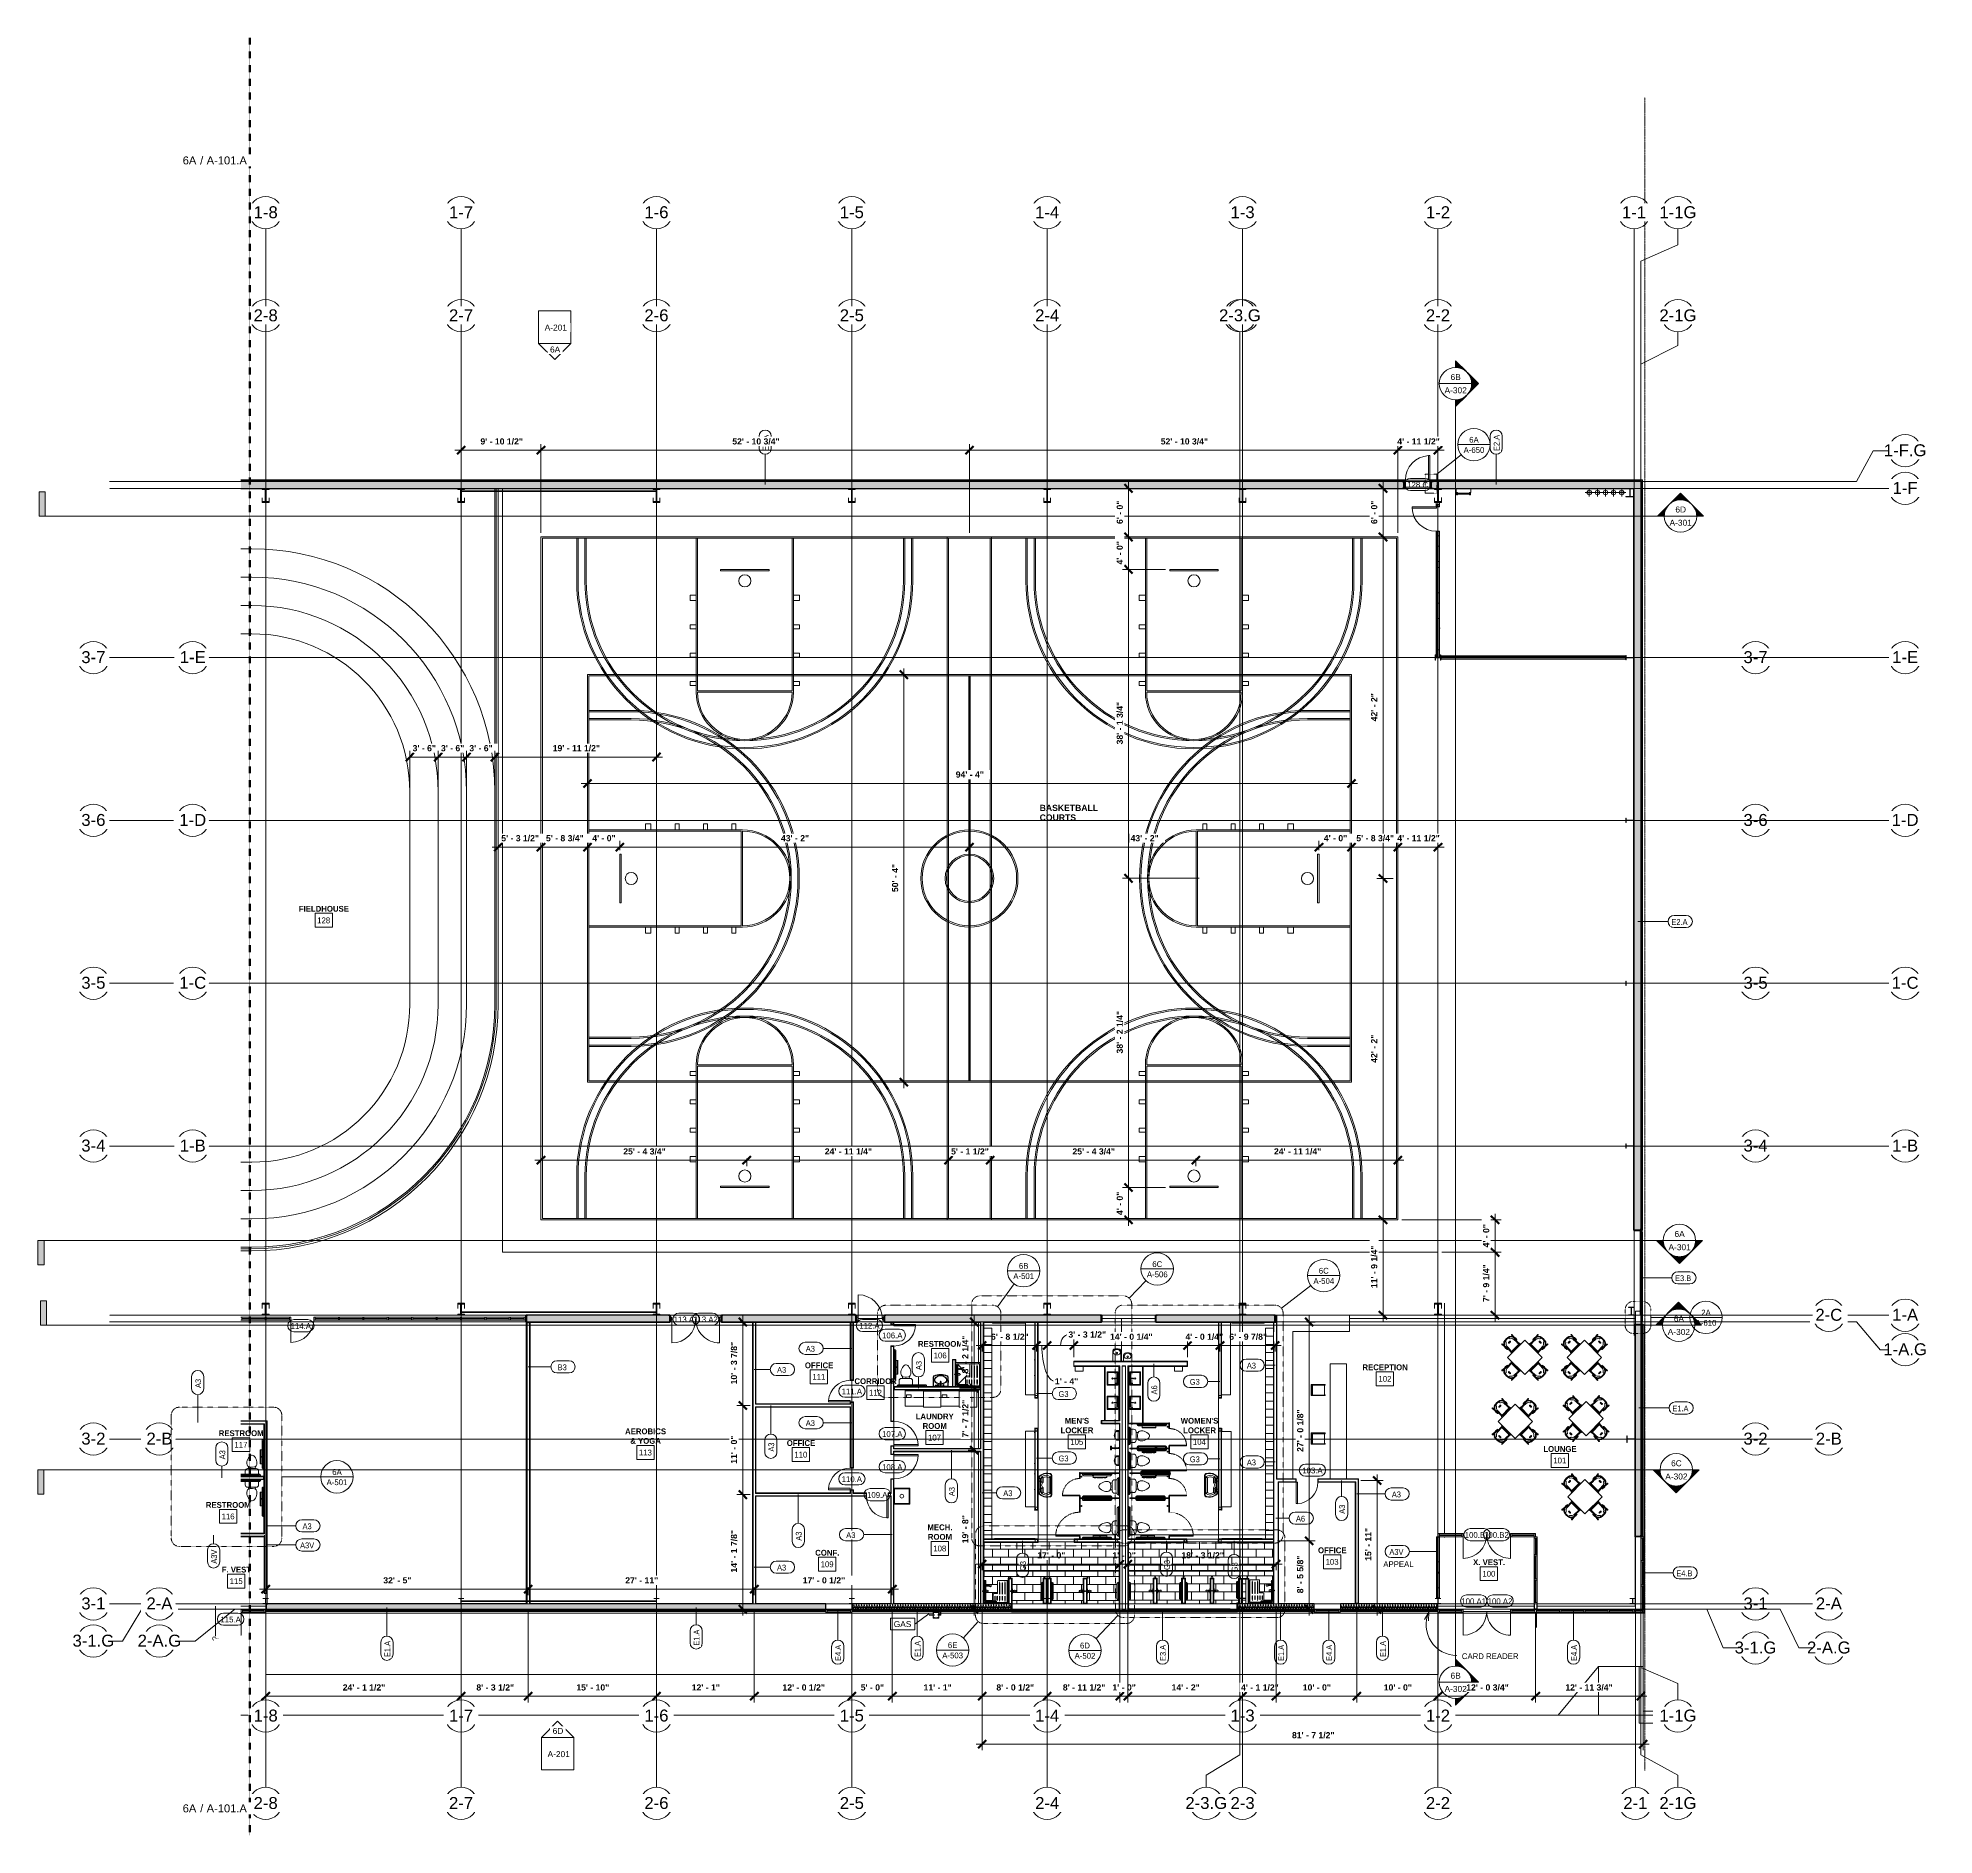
# Model space of a CAD drawing. Header units: inches. Extents: x 23906 to 26716, y -23130 to -20467.
import ezdxf

# ---------------------------------------------------------------- set-up
doc = ezdxf.new("R2010")
doc.units = ezdxf.units.IN
doc.header["$MEASUREMENT"] = 0
for name, pattern in [('Dash', [0.25, 0.125, -0.125]), ('Dash Dot 3_16_', [0.3125, 0.1875, -0.0625, 0, -0.0625]), ('Dash_2_', [0.25, 0.125, -0.125]), ('Grid Line 1_2_', [0.875, 0.5, -0.125, 0.125, -0.125]), ('Hidden', [0.28125, 0.1875, -0.09375])]:
    doc.linetypes.add(name, pattern=pattern)
for name, color, linetype, lineweight in [('A-ANNO-DIMS', 211, 'Continuous', 9), ('A-ANNO-DIMS-96', 211, 'Continuous', 9), ('A-ANNO-MATC', 214, 'Dash_2_', 140), ('A-ANNO-SYMB', 150, 'Continuous', 9), ('A-AREA', 32, 'Continuous', 140), ('A-AREA-IDEN', 2, 'Continuous', 9), ('A-DETL', 90, 'Continuous', 140), ('A-DOOR', 31, 'Continuous', 20), ('A-DOOR-IDEN', 31, 'Continuous', 9), ('A-FLOR', 192, 'Continuous', 20), ('A-FLOR-HRAL', 11, 'Continuous', 20), ('A-FLOR-IDEN', 11, 'Continuous', 9), ('A-FLOR-OTLN', 90, 'Continuous', 140), ('A-FLOR-PATT', 8, 'Continuous', 20), ('A-GENM', 13, 'Continuous', 20), ('A-GLAZ-CURT', 52, 'Continuous', 20), ('A-GLAZ-CWMG', 51, 'Continuous', 20), ('A-PROP-SBCK', 71, 'Hidden', 140), ('A-SITE-ROAD', 130, 'Continuous', 140), ('A-SITE-SWLK', 140, 'Continuous', 140), ('A-WALL', 113, 'Continuous', 20), ('A-WALL-IDEN', 211, 'Continuous', 9), ('A-WALL-PATT', 111, 'Continuous', 50), ('C-TOPO', 7, 'Continuous', 20), ('Conc', 7, 'Continuous', 140), ('E-POWR-CNTR', 130, 'Continuous', 9), ('E-POWR-RISE', 130, 'Continuous', 9), ('EOP-PR', 4, 'Continuous', 140), ('G-ANNO-SYMB', 111, 'Continuous', 9), ('G-ANNO-TEXT', 231, 'Continuous', 9), ('I-FURN', 30, 'Continuous', 20), ('I-WALL', 2, 'Continuous', 20), ('L-SITE-WALL', 31, 'Continuous', 20), ('P-SANR-FIXT', 6, 'Continuous', 20), ('P-SANR-FIXT-IDEN', 2, 'Continuous', 9), ('Q-CASE', 31, 'Continuous', 20), ('Q-SPCQ', 91, 'Continuous', 20), ('Q-SPCQ-HDLN', 91, 'Dash_2_', 9), ('S-BEAM', 12, 'Continuous', 20), ('S-COLS', 52, 'Continuous', 20), ('S-GRID', 1, 'Continuous', 9), ('S-GRID-IDEN', 1, 'Continuous', 9)]:
    doc.layers.add(name, color=color, linetype=linetype, lineweight=lineweight)
doc.styles.add('Arial', font='arial.ttf', dxfattribs={"height": 17.703593})
doc.styles.add('Arial_1', font='arial.ttf', dxfattribs={"height": 8.851796})
doc.styles.add('Arial_2', font='arial.ttf', dxfattribs={"height": 0.122942})
doc.styles.add('Arial_3', font='arial.ttf', dxfattribs={"height": 11.802395})
doc.styles.add('Arial_B', font='arialbd.ttf', dxfattribs={"height": 9.132806})
doc.styles.add('Century Gothic', font='GOTHIC.TTF', dxfattribs={"height": 8.622671})
doc.styles.add('Century Gothic_1', font='GOTHIC.TTF', dxfattribs={"width": 0.8, "height": 8.622671})
doc.styles.add('Century Gothic_B', font='GOTHICB.TTF', dxfattribs={"height": 8.616719})
doc.dimstyles.new('OD_Dimension', dxfattribs={"dimscale": 12, "dimtxt": 9, "dimasz": 1, "dimexe": 0.75, "dimexo": 0.5, "dimgap": 0.5, "dimtad": 1, "dimdec": 3, "dimrnd": 0.125, "dimzin": 1, "dimdsep": 46, "dimlunit": 4, "dimtxsty": 'Arial_B', "dimblk1": 'OBLIQUE', "dimblk2": 'OBLIQUE', "dimsah": 1, "dimcen": 0.09, "dimdle": 0.75, "dimazin": 0, "dimtfac": 1, "dimtdec": 4, "dimtix": 1, "dimtmove": 0, "dimatfit": 3, "dimfxl": 1, "dimtvp": 1, "dimtfill": 1, "dimfrac": 2, "dimtolj": 1, "dimtzin": 0, "dimlwd": 13, "dimlwe": 13, "dimarcsym": 2})
doc.dimstyles.new('OD_Dimension_1', dxfattribs={"dimscale": 12, "dimtxt": 9, "dimasz": 1, "dimexe": 0.75, "dimexo": 0.5, "dimgap": 0.5, "dimtad": 1, "dimdec": 3, "dimrnd": 0.125, "dimzin": 1, "dimdsep": 46, "dimlunit": 4, "dimtxsty": 'Arial_B', "dimblk1": 'OBLIQUE', "dimblk2": 'OBLIQUE', "dimsah": 1, "dimcen": 0.09, "dimdle": 0.75, "dimazin": 0, "dimtfac": 1, "dimtdec": 4, "dimtix": 1, "dimtmove": 0, "dimatfit": 3, "dimfxl": 1, "dimtvp": 1, "dimtfill": 1, "dimfrac": 2, "dimtolj": 1, "dimtzin": 0, "dimlwd": 13, "dimlwe": 13, "dimarcsym": 2})
doc.dimstyles.new('OD_Dimension_2', dxfattribs={"dimscale": 12, "dimtxt": 9, "dimasz": 1, "dimexe": 0.75, "dimexo": 0.5, "dimgap": 0.5, "dimtad": 1, "dimdec": 3, "dimrnd": 0.125, "dimzin": 1, "dimdsep": 46, "dimlunit": 4, "dimtxsty": 'Arial_B', "dimblk1": 'OBLIQUE', "dimblk2": 'OBLIQUE', "dimsah": 1, "dimcen": 0.09, "dimdle": 0.75, "dimazin": 0, "dimtfac": 1, "dimtdec": 4, "dimtix": 1, "dimtmove": 0, "dimatfit": 3, "dimfxl": 1, "dimtvp": 1, "dimtfill": 1, "dimfrac": 2, "dimtolj": 1, "dimtzin": 0, "dimlwd": 13, "dimlwe": 13, "dimarcsym": 2})
doc.dimstyles.new('OD_Dimension_3', dxfattribs={"dimscale": 12, "dimtxt": 9, "dimasz": 1, "dimexe": 0.75, "dimexo": 0.5, "dimgap": 0.5, "dimtad": 1, "dimdec": 3, "dimrnd": 0.125, "dimzin": 1, "dimdsep": 46, "dimlunit": 4, "dimtxsty": 'Arial_B', "dimblk1": 'OBLIQUE', "dimblk2": 'OBLIQUE', "dimsah": 1, "dimcen": 0.09, "dimdle": 0.75, "dimazin": 0, "dimtfac": 1, "dimtdec": 4, "dimtix": 1, "dimtmove": 0, "dimatfit": 3, "dimfxl": 1, "dimtvp": 1, "dimtfill": 1, "dimfrac": 2, "dimtolj": 1, "dimtzin": 0, "dimlwd": 13, "dimlwe": 13, "dimarcsym": 2})
doc.dimstyles.new('OD_Dimension_4', dxfattribs={"dimscale": 12, "dimtxt": 9, "dimasz": 1, "dimexe": 0.75, "dimexo": 0.5, "dimgap": 0.5, "dimtad": 1, "dimdec": 3, "dimrnd": 0.125, "dimzin": 1, "dimdsep": 46, "dimlunit": 4, "dimtxsty": 'Arial_B', "dimblk1": 'OBLIQUE', "dimblk2": 'OBLIQUE', "dimsah": 1, "dimcen": 0.09, "dimdle": 0.75, "dimazin": 0, "dimtfac": 1, "dimtdec": 4, "dimtix": 1, "dimtmove": 1, "dimatfit": 3, "dimfxl": 1, "dimtvp": 1, "dimtfill": 1, "dimfrac": 2, "dimtolj": 1, "dimtzin": 0, "dimlwd": 13, "dimlwe": 13, "dimarcsym": 2})
pattern_1 = [(0, (0, 0), (30.72, 7.68), [1.267, -21.773, 1.267, -21.773, -122.88]), (0, (0, 0), (30.72, 7.68), [-46.08, 1.267, -44.813, 1.267, -21.773, -53.76]), (0, (0, 0), (30.72, 7.68), [-115.2, 1.267, -14.093, 1.267, -37.133]), (120, (11.52, 3.84), (-22.0110751, 22.7643004), [1.267, -21.773, 1.267, -21.773, -122.88]), (120, (11.52, 3.84), (-22.0110751, 22.7643004), [-46.08, 1.267, -44.813, 1.267, -21.773, -53.76]), (120, (11.52, 3.84), (-22.0110751, 22.7643004), [-115.2, 1.267, -14.093, 1.267, -37.133]), (240, (15.36, 19.2), (-8.7089249, -30.4443004), [1.267, -21.773, 1.267, -21.773, -122.88]), (240, (15.36, 19.2), (-8.7089249, -30.4443004), [-46.08, 1.267, -44.813, 1.267, -21.773, -53.76]), (240, (15.36, 19.2), (-8.7089249, -30.4443004), [-115.2, 1.267, -14.093, 1.267, -37.133])]
pattern_2 = [(296.565, (14.4, 8.64), (0.000499, 57.600217), [6.44, -122.358]), (33.69, (17.28, 2.88), (0.000345, 57.60007), [10.384, -197.296]), (33.69, (74.88, 2.88), (0.000345, 57.60007), [10.384, -197.296]), (33.69, (132.48, 2.88), (0.000345, 57.60007), [10.384, -197.296]), (116.565, (25.92, 8.64), (-0.000396, 57.59977), [6.44, -122.358]), (213.69, (23.04, 14.4), (0.000345, 57.60007), [10.384, -197.296]), (213.69, (80.64, 14.4), (0.000345, 57.60007), [10.384, -197.296]), (213.69, (138.24, 14.4), (0.000345, 57.60007), [10.384, -197.296]), (26.565, (37.44, 8.64), (0.0005, 57.60022), [12.88, -115.918]), (26.565, (95.04, 8.64), (0.0005, 57.60022), [12.88, -115.918]), (270, (48.96, 14.4), (57.6, 4e-15), [5.76, -51.84]), (225, (48.96, 8.64), (-4e-15, 57.599504), [8.146, -73.313]), (135, (43.2, 2.88), (4e-15, 57.599504), [8.146, -73.313]), (288.435, (25.92, 25.92), (0.000265, 57.599939), [9.107, -173.04]), (18.435, (28.8, 17.28), (0.000265, 57.59994), [9.107, -173.04]), (18.435, (86.4, 17.28), (0.000265, 57.59994), [9.107, -173.04]), (18.435, (144, 17.28), (0.000265, 57.59994), [9.107, -173.04]), (135, (37.44, 20.16), (4e-15, 57.599504), [8.146, -73.313]), (180, (31.68, 25.92), (-7e-15, -57.6), [5.76, -51.84]), (251.565, (11.52, 40.32), (-0.000265, 57.599939), [9.107, -173.04]), (315, (8.64, 31.68), (-4e-15, 57.599504), [8.146, -73.313]), (71.565, (14.4, 25.92), (-0.000265, 57.599939), [9.107, -173.04]), (135, (17.28, 34.56), (4e-15, 57.599504), [8.146, -73.313]), (225, (34.56, 40.32), (-4e-15, 57.599504), [8.146, -73.313]), (123.69, (28.8, 34.56), (0.000345, 57.600068), [10.384, -197.296]), (123.69, (86.4, 34.56), (0.000345, 57.600068), [10.384, -197.296]), (26.565, (23.04, 43.2), (0.0005, 57.60022), [6.44, -122.358]), (26.565, (80.64, 43.2), (0.0005, 57.60022), [6.44, -122.358]), (315, (28.8, 46.08), (-4e-15, 57.599504), [8.146, -73.313]), (213.69, (54.72, 54.72), (0.000345, 57.60007), [10.384, -197.296]), (213.69, (112.32, 54.72), (0.000345, 57.60007), [10.384, -197.296]), (213.69, (169.92, 54.72), (0.000345, 57.60007), [10.384, -197.296]), (296.565, (46.08, 48.96), (0.000499, 57.600217), [6.44, -122.358]), (45, (48.96, 43.2), (4e-15, 57.599504), [8.146, -73.313]), (90, (54.72, 48.96), (-57.6, 4e-15), [5.76, -51.84]), (213.69, (28.8, 57.6), (0.000345, 57.60007), [10.384, -197.296]), (213.69, (86.4, 57.6), (0.000345, 57.60007), [10.384, -197.296]), (213.69, (144, 57.6), (0.000345, 57.60007), [10.384, -197.296]), (315, (20.16, 51.84), (-4e-15, 57.599504), [4.073, -77.386]), (26.565, (23.04, 48.96), (0.0005, 57.60022), [6.44, -122.358]), (26.565, (80.64, 48.96), (0.0005, 57.60022), [6.44, -122.358]), (90, (28.8, 51.84), (-57.6, 4e-15), [5.76, -51.84]), (333.435, (5.76, 54.72), (-0.0005, 57.60022), [6.44, -122.358]), (333.435, (63.36, 54.72), (-0.0005, 57.60022), [6.44, -122.358]), (243.435, (11.52, 51.84), (0.000396, 57.59977), [6.44, -122.358]), (161.565, (8.64, 46.08), (-0.000265, 57.59994), [9.107, -173.04]), (161.565, (66.24, 46.08), (-0.000265, 57.59994), [9.107, -173.04]), (161.565, (123.84, 46.08), (-0.000265, 57.59994), [9.107, -173.04]), (45, (0, 48.96), (4e-15, 57.599504), [8.146, -73.313]), (26.565, (2.88, 0), (0.0005, 57.60022), [6.44, -122.358]), (26.565, (60.48, 0), (0.0005, 57.60022), [6.44, -122.358]), (116.565, (8.64, 2.88), (-0.000396, 57.59977), [6.44, -122.358]), (206.565, (5.76, 8.64), (0.0005, 57.60022), [6.44, -122.358]), (206.565, (63.36, 8.64), (0.0005, 57.60022), [6.44, -122.358]), (296.565, (0, 5.76), (0.000499, 57.600217), [6.44, -122.358]), (14.036, (43.2, 25.92), (0.000245, 57.59979), [11.875, -225.616]), (14.036, (100.8, 25.92), (0.000245, 57.59979), [11.875, -225.616]), (14.036, (158.4, 25.92), (0.000245, 57.59979), [11.875, -225.616]), (14.036, (216, 25.92), (0.000245, 57.59979), [11.875, -225.616]), (135, (54.72, 28.8), (4e-15, 57.599504), [8.146, -73.313]), (198.435, (48.96, 34.56), (0.000265, 57.59994), [9.107, -173.04]), (198.435, (106.56, 34.56), (0.000265, 57.59994), [9.107, -173.04]), (198.435, (164.16, 34.56), (0.000265, 57.59994), [9.107, -173.04]), (296.565, (40.32, 31.68), (0.000499, 57.600217), [6.44, -122.358]), (333.435, (2.88, 17.28), (-0.0005, 57.60022), [6.44, -122.358]), (333.435, (60.48, 17.28), (-0.0005, 57.60022), [6.44, -122.358]), (45, (8.64, 14.4), (4e-15, 57.599504), [4.073, -77.386]), (116.565, (11.52, 17.28), (-0.000396, 57.59977), [6.44, -122.358]), (225, (8.64, 23.04), (-4e-15, 57.599504), [8.146, -73.313])]
pattern_3 = [(161.57, (0.48, 0.48), (-3.839953776, -1.544e-05), [0, -27.322, 3.034, 0]), (18.43, (-0.48, 0.48), (-3.839953776, 1.544e-05), [0, -27.322, 3.034, 0]), (108.43, (0.48, 0.48), (1.919622, -9.60052459), [9.106, -21.25]), (71.57, (-0.48, 0.48), (1.919622, 9.60052459), [9.106, -21.25])]
pattern_4 = [(0, (0, 0), (15.36, 3.84), [1.267, -10.253, 1.267, -10.253, -61.44]), (0, (0, 0), (15.36, 3.84), [-23.04, 1.267, -21.773, 1.267, -10.253, -26.88]), (0, (0, 0), (15.36, 3.84), [-57.6, 1.267, -6.413, 1.267, -17.933]), (120, (5.76, 1.92), (-11.00553755, 11.3821502), [1.267, -10.253, 1.267, -10.253, -61.44]), (120, (5.76, 1.92), (-11.00553755, 11.3821502), [-23.04, 1.267, -21.773, 1.267, -10.253, -26.88]), (120, (5.76, 1.92), (-11.00553755, 11.3821502), [-57.6, 1.267, -6.413, 1.267, -17.933]), (240, (7.68, 9.6), (-4.35446245, -15.2221502), [1.267, -10.253, 1.267, -10.253, -61.44]), (240, (7.68, 9.6), (-4.35446245, -15.2221502), [-23.04, 1.267, -21.773, 1.267, -10.253, -26.88]), (240, (7.68, 9.6), (-4.35446245, -15.2221502), [-57.6, 1.267, -6.413, 1.267, -17.933])]
pattern_5 = [(0, (0, 0), (0, 12), []), (90, (0, 0), (-12, 7e-16), [])]
pattern_6 = [(45, (0, 0), (-9.503515, 9.503515), []), (45, (0, 14.4), (-9.503515, 9.503515), [])]
pattern_7 = [(225, (25691.39, -22360.053), (9.503515, -9.503515), []), (225, (25691.39, -22374.453), (9.503515, -9.503515), [])]
pattern_8 = [(225, (25401.89, -22360.053), (9.503515, -9.503515), []), (225, (25401.89, -22374.453), (9.503515, -9.503515), [])]
pattern_9 = [(225, (25112.39, -22360.053), (9.503515, -9.503515), []), (225, (25112.39, -22374.453), (9.503515, -9.503515), [])]
pattern_10 = [(225, (24822.89, -22360.053), (9.503515, -9.503515), []), (225, (24822.89, -22374.453), (9.503515, -9.503515), [])]
pattern_11 = [(225, (24533.39, -22360.053), (9.503515, -9.503515), []), (225, (24533.39, -22374.453), (9.503515, -9.503515), [])]
pattern_12 = [(225, (24243.89, -22360.053), (9.503515, -9.503515), []), (225, (24243.89, -22374.453), (9.503515, -9.503515), [])]
pattern_13 = [(225, (25980.89, -22360.053), (9.503515, -9.503515), []), (225, (25980.89, -22374.453), (9.503515, -9.503515), [])]

msp = doc.modelspace()

# ---------------------------------------------------------------- texts
at = {"layer": 'A-ANNO-SYMB', "char_height": 8.62267, "attachment_point": 2, "line_spacing_factor": 0.984117, "style": 'Century Gothic'}
for s, insert, width in [('6A', (26034.2374, -21058.003), 18.468), ('6C', (25565.0001, -22279.5131), 19.44), ('A-501', (25367.0378, -22297.3401), 38.88), ('6B', (25367.0378, -22282.1478), 15.984), ('A-506', (25565.0001, -22294.7054), 38.88), ('A-504', (25811.7115, -22304.5429), 38.88), ('6C', (25811.7115, -22289.3507), 19.44), ('2A', (26378.0758, -22351.3613), 18.468), ('A-610', (26378.0758, -22366.5536), 38.88), ('6A', (24349.5647, -22587.5019), 18.468), ('A-501', (24349.5647, -22602.6942), 38.88), ('A-503', (25261.772, -22859.3866), 38.88), ('6E', (25261.772, -22844.1943), 15.444), ('A-502', (25457.8645, -22859.9068), 38.88), ('6D', (25457.8645, -22844.7145), 18.36)]:
    msp.add_mtext(s, dxfattribs=dict(at, insert=insert, width=width))
at = {"layer": 'A-AREA-IDEN', "attachment_point": 2}
for s, insert, char_height, width, line_spacing_factor, style in [('FIELDHOUSE', (24330.1442, -21752.9821), 8.61672, 80.676, 0.984796, 'Century Gothic_B'), ('128', (24329.8582, -21770.0976), 8.62267, 23.652, 0.984117, 'Century Gothic'), ('RESTROOM', (25243.5843, -22397.7221), 8.61672, 74.736, 0.984796, 'Century Gothic_B'), ('106', (25243.2983, -22414.8376), 8.62267, 23.652, 0.984117, 'Century Gothic'), ('OFFICE', (25063.9131, -22429.4775), 8.61672, 48.6, 0.984796, 'Century Gothic_B'), ('111', (25063.6271, -22446.593), 8.62267, 23.652, 0.984117, 'Century Gothic'), ('RECEPTION', (25902.5656, -22432.415), 8.61672, 75.168, 0.984796, 'Century Gothic_B'), ('CORRIDOR', (25147.628, -22452.965), 8.61672, 74.412, 0.984796, 'Century Gothic_B'), ('112', (25147.3419, -22470.0805), 8.62267, 23.652, 0.984117, 'Century Gothic'), ('102', (25902.2795, -22449.5305), 8.62267, 23.652, 0.984117, 'Century Gothic'), ('RESTROOM', (24207.6075, -22530.0736), 8.61672, 74.736, 0.984796, 'Century Gothic_B'), ('AEROBICS\\P& YOGA', (24806.8118, -22527.318), 8.61672, 69.444, 0.984796, 'Century Gothic_B'), ('LAUNDRY\\PROOM', (25235.1968, -22505.2102), 8.61672, 63.936, 0.984796, 'Century Gothic_B'), ("MEN'S\\PLOCKER", (25445.984, -22511.6357), 8.61672, 54.324, 0.984796, 'Century Gothic_B'), ("WOMEN'S\\PLOCKER", (25627.6462, -22511.6357), 8.61672, 66.636, 0.984796, 'Century Gothic_B'), ('117', (24207.3214, -22547.1891), 8.62267, 23.652, 0.984117, 'Century Gothic'), ('113', (24806.5258, -22558.7192), 8.62267, 23.652, 0.984117, 'Century Gothic'), ('OFFICE', (25037.0981, -22544.6662), 8.61672, 48.6, 0.984796, 'Century Gothic_B'), ('107', (25234.9108, -22536.6114), 8.62267, 23.652, 0.984117, 'Century Gothic'), ('105', (25445.6979, -22543.0369), 8.62267, 23.652, 0.984117, 'Century Gothic'), ('104', (25627.3602, -22543.0369), 8.62267, 23.652, 0.984117, 'Century Gothic'), ('LOUNGE', (26161.658, -22553.4012), 8.61672, 57.78, 0.984796, 'Century Gothic_B'), ('110', (25036.8121, -22561.7817), 8.62267, 23.652, 0.984117, 'Century Gothic'), ('101', (26161.3719, -22570.5167), 8.62267, 23.652, 0.984117, 'Century Gothic'), ('RESTROOM', (24188.5036, -22636.3221), 8.61672, 74.736, 0.984796, 'Century Gothic_B'), ('116', (24188.2176, -22653.4376), 8.62267, 23.652, 0.984117, 'Century Gothic'), ('MECH.\\PROOM', (25242.9543, -22669.4863), 8.61672, 45.468, 0.984796, 'Century Gothic_B'), ('108', (25242.6683, -22700.8875), 8.62267, 23.652, 0.984117, 'Century Gothic'), ('CONF.', (25076.0231, -22707.2109), 8.61672, 44.82, 0.984796, 'Century Gothic_B'), ('109', (25075.7371, -22724.3263), 8.62267, 23.652, 0.984117, 'Century Gothic'), ('OFFICE', (25824.2878, -22703.5593), 8.61672, 48.6, 0.984796, 'Century Gothic_B'), ('103', (25824.0018, -22720.6748), 8.62267, 23.652, 0.984117, 'Century Gothic'), ('X. VEST.', (26056.6599, -22721.2796), 8.61672, 52.704, 0.984796, 'Century Gothic_B'), ('F. VEST', (24200.5186, -22732.1583), 8.61672, 45.9, 0.984796, 'Century Gothic_B'), ('115', (24200.2326, -22749.2738), 8.62267, 23.652, 0.984117, 'Century Gothic'), ('100', (26056.3738, -22738.3951), 8.62267, 23.652, 0.984117, 'Century Gothic')]:
    msp.add_mtext(s, dxfattribs=dict(at, insert=insert, char_height=char_height, width=width, line_spacing_factor=line_spacing_factor, style=style))
at = {"layer": 'A-DOOR-IDEN', "char_height": 8.62267, "attachment_point": 2, "line_spacing_factor": 0.984117, "style": 'Century Gothic'}
for s, insert, width in [('128.C', (25950.7239, -21124.5965), 39.096), ('113.A1', (24866.7541, -22361.4715), 46.008), ('113.A2', (24895.5687, -22361.4715), 46.008), ('114.A', (24295.9717, -22371.2048), 38.124), ('112.A', (25138.5059, -22370.8756), 38.124), ('106.A', (25172.3489, -22385.2215), 38.124), ('111.A', (25112.4114, -22468.2215), 38.124), ('107.A', (25172.3489, -22531.2215), 38.124), ('108.A', (25172.3489, -22580.2215), 38.124), ('103.A', (25794.9044, -22585.3041), 38.124), ('110.A', (25112.4114, -22598.2215), 38.124), ('109.A', (25150.0989, -22621.534), 38.124), ('100.B1', (26038.8791, -22680.8465), 43.524), ('100.B2', (26067.5687, -22680.8465), 43.524), ('100.A1', (26033.81, -22779.0723), 46.008), ('100.A2', (26072.81, -22779.0723), 46.008), ('115.A', (24191.991, -22806.1166), 38.124)]:
    msp.add_mtext(s, dxfattribs=dict(at, insert=insert, width=width))
at = {"layer": 'A-FLOR-IDEN', "insert": (24164.9215, -22838.693), "char_height": 8.8518, "width": 8.208, "attachment_point": 2, "rotation": 90, "line_spacing_factor": 0.938532, "style": 'Arial_1'}
msp.add_mtext('?', dxfattribs=at)
msp.add_mtext('?', dxfattribs=at)
at = {"layer": 'G-ANNO-SYMB', "char_height": 8.8518, "attachment_point": 2, "line_spacing_factor": 0.938532, "style": 'Arial_1'}
for s, insert, width in [('A-302', (26007.1243, -20984.5443), 39.312), ('6B', (26007.1243, -20964.9081), 18.036), ('A-301', (26340.5333, -21180.8128), 39.312), ('6D', (26340.5333, -21161.1765), 18.792), ('6A', (26338.9407, -22234.664), 18.036), ('A-301', (26338.9407, -22254.3002), 39.312), ('6A', (26337.8276, -22360.1878), 18.036), ('A-302', (26337.8276, -22379.8241), 39.312), ('6C', (26334.1953, -22574.4612), 18.792), ('A-302', (26334.1953, -22594.0974), 39.312), ('6B', (26007.1243, -22889.2115), 18.036), ('A-302', (26007.1243, -22908.8477), 39.312)]:
    msp.add_mtext(s, dxfattribs=dict(at, insert=insert, width=width))
at = {"layer": 'G-ANNO-TEXT', "color": 137, "insert": (25922.302, -22724.0626), "char_height": 8.62267, "width": 52.164, "attachment_point": 2, "line_spacing_factor": 0.984117, "style": 'Century Gothic', "bg_fill": 3, "box_fill_scale": 1.25, "bg_fill_color": 0, "bg_fill_transparency": 0}
msp.add_mtext('APPEAL', dxfattribs=at)
at = {"layer": 'P-SANR-FIXT-IDEN', "insert": (25187.5497, -22812.8053), "char_height": 8.8518, "width": 31.104, "attachment_point": 2, "line_spacing_factor": 0.938532, "style": 'Arial_1'}
msp.add_mtext('GAS', dxfattribs=at)

# ---------------------------------------------------------------- blocks, each defined once
blk = doc.blocks.new('Toilet-Domestic-3D - Toilet-Domestic-3D-3240-Enlarged First Floor Plan _East_')
at = {"layer": 'P-SANR-FIXT', "color": 43, "lineweight": 13}
for p, q in [((-10, 18), (-10, 19.5)), ((-10, 11.7), (-10, 16.5)), ((-7.4, 1), (-7.5, 0)), ((-7.5, 0), (-7.3, -2)), ((-7.2, 2), (-7.4, 1)), ((-7, 3), (-7.2, 2)), ((-6.4, 4), (-7, 3)), ((-5.2, 5), (-6.4, 4)), ((6.2, 8), (-6.3, 8)), ((-4.9, 8), (-5.2, 5)), ((-3.8, 5.5), (-5.2, 5)), ((-1, 6), (-3.8, 5.5)), ((1, 6), (-1, 6)), ((3.8, 5.5), (1, 6)), ((5.2, 5), (3.8, 5.5)), ((4.9, 8), (5.2, 5)), ((6.4, 4), (5.2, 5)), ((7, 3), (6.4, 4)), ((7.2, 2), (7, 3)), ((7.4, 1), (7.2, 2)), ((7.3, -2), (7.5, 0)), ((7.5, 0), (7.4, 1)), ((10, 19.5), (10, 18)), ((10, 16.5), (10, 11.7)), ((-7.3, -2), (-6.8, -4)), ((-6.8, -4), (-6.1, -6)), ((-6.1, -6), (-5.1, -8)), ((-5.1, -8), (-3.7, -10)), ((-3.7, -10), (-2.7, -11)), ((-2.7, -11), (-1.9, -11.5)), ((-1.9, -11.5), (-0.5, -12)), ((-0.5, -12), (0.5, -12)), ((0.5, -12), (1.9, -11.5)), ((1.9, -11.5), (2.7, -11)), ((2.7, -11), (3.7, -10)), ((3.7, -10), (5.1, -8)), ((5.1, -8), (6.1, -6)), ((6.1, -6), (6.8, -4)), ((6.8, -4), (7.3, -2))]:
    blk.add_line(p, q, dxfattribs=at)
for centre, start, end in [((-6.3, 11.7), 180, 270), ((6.2, 11.7), 270, 360)]:
    blk.add_arc(centre, 3.73, start, end, dxfattribs=at)
blk = doc.blocks.new('Locker-Double Stacked - 12_ x 12_-3246-Enlarged First Floor Plan _East_')
at = {"layer": 'I-FURN', "color": 43, "lineweight": 13}
for p, q in [((-6, -6), (-6, 6)), ((-6, 6), (6, 6)), ((6, 6), (6, -6)), ((6, -6), (-6, -6))]:
    blk.add_line(p, q, dxfattribs=at)
blk = doc.blocks.new('Furniture 5 - Furniture 1-2367-Enlarged First Floor Plan _East_')
at = {"layer": 'I-FURN', "color": 43, "lineweight": 13}
for p, q in [((25654, -22499.7), (25640, -22499.7)), ((25654, -22611.4), (25654, -22499.7)), ((25640, -22611.4), (25654, -22611.4))]:
    blk.add_line(p, q, dxfattribs=at)
blk = doc.blocks.new('Toilet-Domestic-3D - Toilet-Domestic-3D-V15-Enlarged First Floor Plan _East_')
at = {"layer": 'P-SANR-FIXT', "color": 43, "lineweight": 13}
for p, q in [((-10, 19.5), (10, 19.5)), ((-10, 18.1), (-10, 19.5)), ((-10, 11.7), (-10, 16.6)), ((-7.4, 1), (-7.5, 0)), ((-7.5, 0), (-7.3, -2)), ((-7.2, 2), (-7.4, 1)), ((-7, 3), (-7.2, 2)), ((-6.4, 4), (-7, 3)), ((-5.2, 5), (-6.4, 4)), ((6.2, 8), (-6.3, 8)), ((-4.9, 8), (-5.2, 5)), ((-3.8, 5.5), (-5.2, 5)), ((-1, 6), (-3.8, 5.5)), ((1, 6), (-1, 6)), ((3.8, 5.5), (1, 6)), ((5.2, 5), (3.8, 5.5)), ((4.9, 8), (5.2, 5)), ((6.4, 4), (5.2, 5)), ((7, 3), (6.4, 4)), ((7.2, 2), (7, 3)), ((7.4, 1), (7.2, 2)), ((7.3, -2), (7.5, 0)), ((7.5, 0), (7.4, 1)), ((10, 19.5), (10, 18.1)), ((10, 16.6), (10, 11.7)), ((-7.3, -2), (-6.8, -4)), ((-6.8, -4), (-6.1, -6)), ((-6.1, -6), (-5.1, -8)), ((-5.1, -8), (-3.7, -10)), ((-3.7, -10), (-2.7, -11)), ((-2.7, -11), (-1.9, -11.5)), ((-1.9, -11.5), (-0.5, -12)), ((-0.5, -12), (0.5, -12)), ((0.5, -12), (1.9, -11.5)), ((1.9, -11.5), (2.7, -11)), ((2.7, -11), (3.7, -10)), ((3.7, -10), (5.1, -8)), ((5.1, -8), (6.1, -6)), ((6.1, -6), (6.8, -4)), ((6.8, -4), (7.3, -2))]:
    blk.add_line(p, q, dxfattribs=at)
for centre, start, end in [((-6.3, 11.7), 180, 270), ((6.2, 11.7), 270, 360)]:
    blk.add_arc(centre, 3.73, start, end, dxfattribs=at)
blk = doc.blocks.new('Toilet-Domestic-3D - Toilet-Domestic-3D-V16-Enlarged First Floor Plan _East_')
at = {"layer": 'P-SANR-FIXT', "color": 43, "lineweight": 13}
for p, q in [((-10, 19.5), (10, 19.5)), ((-10, 18.1), (-10, 19.5)), ((-10, 11.7), (-10, 16.6)), ((-7.4, 1), (-7.5, 0)), ((-7.5, 0), (-7.3, -2)), ((-7.2, 2), (-7.4, 1)), ((-7, 3), (-7.2, 2)), ((-6.4, 4), (-7, 3)), ((-5.2, 5), (-6.4, 4)), ((6.2, 8), (-6.3, 8)), ((-4.9, 8), (-5.2, 5)), ((-3.8, 5.5), (-5.2, 5)), ((-1, 6), (-3.8, 5.5)), ((1, 6), (-1, 6)), ((3.8, 5.5), (1, 6)), ((5.2, 5), (3.8, 5.5)), ((4.9, 8), (5.2, 5)), ((6.4, 4), (5.2, 5)), ((7, 3), (6.4, 4)), ((7.2, 2), (7, 3)), ((7.4, 1), (7.2, 2)), ((7.3, -2), (7.5, 0)), ((7.5, 0), (7.4, 1)), ((10, 19.5), (10, 18.1)), ((10, 16.6), (10, 11.7)), ((-7.3, -2), (-6.8, -4)), ((-6.8, -4), (-6.1, -6)), ((-6.1, -6), (-5.1, -8)), ((-5.1, -8), (-3.7, -10)), ((-3.7, -10), (-2.7, -11)), ((-2.7, -11), (-1.9, -11.5)), ((-1.9, -11.5), (-0.5, -12)), ((-0.5, -12), (0.5, -12)), ((0.5, -12), (1.9, -11.5)), ((1.9, -11.5), (2.7, -11)), ((2.7, -11), (3.7, -10)), ((3.7, -10), (5.1, -8)), ((5.1, -8), (6.1, -6)), ((6.1, -6), (6.8, -4)), ((6.8, -4), (7.3, -2))]:
    blk.add_line(p, q, dxfattribs=at)
for centre, start, end in [((-6.3, 11.7), 180, 270), ((6.2, 11.7), 270, 360)]:
    blk.add_arc(centre, 3.73, start, end, dxfattribs=at)
blk = doc.blocks.new('Toilet-Domestic-3D - Toilet-Domestic-3D-V17-Enlarged First Floor Plan _East_')
at = {"layer": 'P-SANR-FIXT', "color": 43, "lineweight": 13}
for p, q in [((-10, 19.5), (10, 19.5)), ((-10, 18), (-10, 19.5)), ((-10, 11.7), (-10, 16.5)), ((-7.4, 1), (-7.5, 0)), ((-7.5, 0), (-7.3, -2)), ((-7.2, 2), (-7.4, 1)), ((-7, 3), (-7.2, 2)), ((-6.4, 4), (-7, 3)), ((-5.2, 5), (-6.4, 4)), ((6.2, 8), (-6.3, 8)), ((-4.9, 8), (-5.2, 5)), ((-3.8, 5.5), (-5.2, 5)), ((-1, 6), (-3.8, 5.5)), ((1, 6), (-1, 6)), ((3.8, 5.5), (1, 6)), ((5.2, 5), (3.8, 5.5)), ((4.9, 8), (5.2, 5)), ((6.4, 4), (5.2, 5)), ((7, 3), (6.4, 4)), ((7.2, 2), (7, 3)), ((7.4, 1), (7.2, 2)), ((7.3, -2), (7.5, 0)), ((7.5, 0), (7.4, 1)), ((10, 19.5), (10, 18)), ((10, 16.5), (10, 11.7)), ((-7.3, -2), (-6.8, -4)), ((-6.8, -4), (-6.1, -6)), ((-6.1, -6), (-5.1, -8)), ((-5.1, -8), (-3.7, -10)), ((-3.7, -10), (-2.7, -11)), ((-2.7, -11), (-1.9, -11.5)), ((-1.9, -11.5), (-0.5, -12)), ((-0.5, -12), (0.5, -12)), ((0.5, -12), (1.9, -11.5)), ((1.9, -11.5), (2.7, -11)), ((2.7, -11), (3.7, -10)), ((3.7, -10), (5.1, -8)), ((5.1, -8), (6.1, -6)), ((6.1, -6), (6.8, -4)), ((6.8, -4), (7.3, -2))]:
    blk.add_line(p, q, dxfattribs=at)
for centre, start, end in [((-6.3, 11.7), 180, 270), ((6.2, 11.7), 270, 360)]:
    blk.add_arc(centre, 3.73, start, end, dxfattribs=at)
blk = doc.blocks.new('Furniture 6 - Furniture 1-2394-Enlarged First Floor Plan _East_')
at = {"layer": 'I-FURN', "color": 43, "lineweight": 13}
for p, q in [((25640, -22496.3), (25640, -22496.4)), ((25654, -22603.7), (25654, -22496.3)), ((25640.6, -22603.7), (25654, -22603.7))]:
    blk.add_line(p, q, dxfattribs=at)
blk = doc.blocks.new('Furniture 7 - Furniture 1-2413-Enlarged First Floor Plan _East_')
at = {"layer": 'I-FURN', "color": 43, "lineweight": 13}
for p, q in [((25350.6, -22501.1), (25350.6, -22612.9)), ((25364.6, -22501.1), (25350.6, -22501.1)), ((25350.6, -22612.9), (25364.6, -22612.9))]:
    blk.add_line(p, q, dxfattribs=at)
blk = doc.blocks.new('Toilet-Domestic-3D - Toilet-Domestic-3D-11065-Enlarged First Floor Plan _East_')
at = {"layer": 'P-SANR-FIXT', "color": 43, "lineweight": 13}
for p, q in [((-7.5, 0), (-7.3, 2)), ((-7.3, 2), (-6.8, 4)), ((-6.8, 4), (-6.1, 6)), ((-6.1, 6), (-5.1, 8)), ((-5.1, 8), (-3.7, 10)), ((-3.7, 10), (-2.7, 11)), ((-2.7, 11), (-1.9, 11.5)), ((-1.9, 11.5), (-0.5, 12)), ((-0.5, 12), (0.5, 12)), ((0.5, 12), (1.9, 11.5)), ((1.9, 11.5), (2.7, 11)), ((2.7, 11), (3.7, 10)), ((3.7, 10), (5.1, 8)), ((5.1, 8), (6.1, 6)), ((6.1, 6), (6.8, 4)), ((6.8, 4), (7.3, 2)), ((7.3, 2), (7.5, 0)), ((-10, -11.7), (-10, -15.6)), ((-10, -17.1), (-10, -18.6)), ((-7.4, -1), (-7.5, 0)), ((-7.2, -2), (-7.4, -1)), ((-7, -3), (-7.2, -2)), ((-6.4, -4), (-7, -3)), ((-5.2, -5), (-6.4, -4)), ((6.2, -8), (-6.3, -8)), ((-3.8, -5.5), (-5.2, -5)), ((-4.9, -8), (-5.2, -5)), ((-1, -6), (-3.8, -5.5)), ((1, -6), (-1, -6)), ((3.8, -5.5), (1, -6)), ((5.2, -5), (3.8, -5.5)), ((4.9, -8), (5.2, -5)), ((6.4, -4), (5.2, -5)), ((7, -3), (6.4, -4)), ((7.2, -2), (7, -3)), ((7.4, -1), (7.2, -2)), ((7.5, 0), (7.4, -1)), ((10, -15.6), (10, -11.7)), ((10, -18.6), (10, -17.1))]:
    blk.add_line(p, q, dxfattribs=at)
for centre, start, end in [((-6.3, -11.7), 90, 180), ((6.2, -11.7), 0, 90)]:
    blk.add_arc(centre, 3.73, start, end, dxfattribs=at)
blk = doc.blocks.new('Toilet-Domestic-3D - Toilet-Domestic-3D-V18-Enlarged First Floor Plan _East_')
at = {"layer": 'P-SANR-FIXT', "color": 43, "lineweight": 13}
for p, q in [((-7.5, 0), (-7.3, 2)), ((-7.3, 2), (-6.8, 4)), ((-6.8, 4), (-6.1, 6)), ((-6.1, 6), (-5.1, 8)), ((-5.1, 8), (-3.7, 10)), ((-3.7, 10), (-2.7, 11)), ((-2.7, 11), (-1.9, 11.5)), ((-1.9, 11.5), (-0.5, 12)), ((-0.5, 12), (0.5, 12)), ((0.5, 12), (1.9, 11.5)), ((1.9, 11.5), (2.7, 11)), ((2.7, 11), (3.7, 10)), ((3.7, 10), (5.1, 8)), ((5.1, 8), (6.1, 6)), ((6.1, 6), (6.8, 4)), ((6.8, 4), (7.3, 2)), ((7.3, 2), (7.5, 0)), ((-10, -11.7), (-10, -15.6)), ((-10, -17.1), (-10, -18.6)), ((-7.4, -1), (-7.5, 0)), ((-7.2, -2), (-7.4, -1)), ((-7, -3), (-7.2, -2)), ((-6.4, -4), (-7, -3)), ((-5.2, -5), (-6.4, -4)), ((6.2, -8), (-6.3, -8)), ((-3.8, -5.5), (-5.2, -5)), ((-4.9, -8), (-5.2, -5)), ((-1, -6), (-3.8, -5.5)), ((1, -6), (-1, -6)), ((3.8, -5.5), (1, -6)), ((5.2, -5), (3.8, -5.5)), ((4.9, -8), (5.2, -5)), ((6.4, -4), (5.2, -5)), ((7, -3), (6.4, -4)), ((7.2, -2), (7, -3)), ((7.4, -1), (7.2, -2)), ((7.5, 0), (7.4, -1)), ((10, -15.6), (10, -11.7)), ((10, -18.6), (10, -17.1))]:
    blk.add_line(p, q, dxfattribs=at)
for centre, start, end in [((-6.3, -11.7), 90, 180), ((6.2, -11.7), 0, 90)]:
    blk.add_arc(centre, 3.73, start, end, dxfattribs=at)
blk = doc.blocks.new('Furniture 8 - Furniture 1-2437-Enlarged First Floor Plan _East_')
at = {"layer": 'I-FURN', "color": 43, "lineweight": 13}
for p, q in [((25350.6, -22496.3), (25350.6, -22603.7)), ((25350.6, -22603.7), (25364.6, -22603.7))]:
    blk.add_line(p, q, dxfattribs=at)
blk = doc.blocks.new('Urinal-Wall-3D - Urinal-Wall-3D-23375-Enlarged First Floor Plan _East_')
at = {"layer": 'P-SANR-FIXT', "color": 43, "lineweight": 13}
for p, q in [((-11.3, 2.1), (-11.3, 6.1)), ((-11.3, 6.1), (-10.3, 6.1)), ((-10.3, 6.1), (-10.3, 2.1)), ((1.7, 3.9), (-10.3, 3.9)), ((-10.3, 3.9), (-10.3, 2.1)), ((2.7, 6.1), (1.7, 6.1)), ((1.7, 6.1), (1.7, 2.1)), ((1.7, 2.1), (1.7, 3.9)), ((2.7, 2.1), (2.7, 6.1))]:
    blk.add_line(p, q, dxfattribs=at)
blk.add_arc((-4.3, 2.5), 7, 31.0027, 148.9973, dxfattribs=at)
blk = doc.blocks.new('Locker-Double Stacked - 12_ x 12_-11070-Enlarged First Floor Plan _East_')
at = {"layer": 'I-FURN', "color": 43, "lineweight": 13}
for p, q in [((6, 6), (-6, 6)), ((-6, 6), (-6, -6)), ((6, -6), (6, 6)), ((-6, -6), (6, -6))]:
    blk.add_line(p, q, dxfattribs=at)
blk = doc.blocks.new('Toilet-Domestic-3D - Toilet-Domestic-3D-V19-Enlarged First Floor Plan _East_')
at = {"layer": 'P-SANR-FIXT', "color": 43, "lineweight": 13}
for p, q in [((-7.5, 0), (-7.3, 2)), ((-7.3, 2), (-6.8, 4)), ((-6.8, 4), (-6.1, 6)), ((-6.1, 6), (-5.1, 8)), ((-5.1, 8), (-3.7, 10)), ((-3.7, 10), (-2.7, 11)), ((-2.7, 11), (-1.9, 11.5)), ((-1.9, 11.5), (-0.5, 12)), ((-0.5, 12), (0.5, 12)), ((0.5, 12), (1.9, 11.5)), ((1.9, 11.5), (2.7, 11)), ((2.7, 11), (3.7, 10)), ((3.7, 10), (5.1, 8)), ((5.1, 8), (6.1, 6)), ((6.1, 6), (6.8, 4)), ((6.8, 4), (7.3, 2)), ((7.3, 2), (7.5, 0)), ((-10, -11.7), (-10, -16.5)), ((-10, -18), (-10, -19.5)), ((-7.4, -1), (-7.5, 0)), ((-7.2, -2), (-7.4, -1)), ((-7, -3), (-7.2, -2)), ((-6.4, -4), (-7, -3)), ((-5.2, -5), (-6.4, -4)), ((6.2, -8), (-6.3, -8)), ((-3.8, -5.5), (-5.2, -5)), ((-4.9, -8), (-5.2, -5)), ((-1, -6), (-3.8, -5.5)), ((1, -6), (-1, -6)), ((3.8, -5.5), (1, -6)), ((5.2, -5), (3.8, -5.5)), ((4.9, -8), (5.2, -5)), ((6.4, -4), (5.2, -5)), ((7, -3), (6.4, -4)), ((7.2, -2), (7, -3)), ((7.4, -1), (7.2, -2)), ((7.5, 0), (7.4, -1)), ((10, -16.5), (10, -11.7)), ((10, -19.5), (10, -18))]:
    blk.add_line(p, q, dxfattribs=at)
for centre, start, end in [((-6.3, -11.7), 90, 180), ((6.2, -11.7), 0, 90)]:
    blk.add_arc(centre, 3.73, start, end, dxfattribs=at)
blk = doc.blocks.new('817_Grab_Bars - 8170-001420-25752-Enlarged First Floor Plan _East_')
at = {"layer": 'Q-SPCQ', "color": 43, "lineweight": 13}
for p, q in [((25453.2, -22691), (25453.2, -22691.3)), ((25453.2, -22691), (25454.8, -22691)), ((25454.8, -22691.3), (25453.2, -22691.3)), ((25454, -22690.3), (25454, -22691)), ((25454.8, -22691), (25456.3, -22691)), ((25456.3, -22691.3), (25454.8, -22691.3)), ((25455.5, -22691), (25455.5, -22690.3)), ((25495.5, -22688.3), (25456, -22688.3)), ((25456, -22689.8), (25469, -22689.8)), ((25456.3, -22691.3), (25456.3, -22691)), ((25470.5, -22689.8), (25495.5, -22689.8)), ((25495.2, -22691), (25495.2, -22691.3)), ((25495.2, -22691), (25496.8, -22691)), ((25496.8, -22691.3), (25495.2, -22691.3)), ((25496, -22690.3), (25496, -22691)), ((25496.8, -22691), (25498.3, -22691)), ((25498.3, -22691.3), (25496.8, -22691.3)), ((25497.5, -22691), (25497.5, -22690.3)), ((25498.3, -22691.3), (25498.3, -22691))]:
    blk.add_line(p, q, dxfattribs=at)
at = {"layer": 'Q-SPCQ', "color": 43, "lineweight": 13, "flags": 128}
for points in [[(25456, -22688.3), (25455.9, -22688.3), (25455.9, -22688.3), (25455.8, -22688.3), (25455.7, -22688.3), (25455.6, -22688.3), (25455.5, -22688.4), (25455.5, -22688.4), (25455.4, -22688.4), (25455.3, -22688.4), (25455.2, -22688.5), (25455.2, -22688.5), (25455.1, -22688.5), (25455, -22688.6), (25455, -22688.6), (25454.9, -22688.7), (25454.8, -22688.7), (25454.8, -22688.7), (25454.7, -22688.8), (25454.6, -22688.9), (25454.6, -22688.9), (25454.5, -22689), (25454.5, -22689), (25454.4, -22689.1), (25454.4, -22689.2), (25454.3, -22689.2), (25454.3, -22689.3), (25454.3, -22689.4), (25454.2, -22689.4), (25454.2, -22689.5), (25454.2, -22689.6), (25454.1, -22689.7), (25454.1, -22689.7), (25454.1, -22689.8), (25454.1, -22689.9), (25454, -22690), (25454, -22690), (25454, -22690.1), (25454, -22690.2), (25454, -22690.3), (25454, -22690.3)], [(25455.5, -22690.3), (25455.5, -22690.3), (25455.5, -22690.3), (25455.5, -22690.2), (25455.5, -22690.2), (25455.5, -22690.2), (25455.5, -22690.2), (25455.5, -22690.2), (25455.5, -22690.1), (25455.5, -22690.1), (25455.6, -22690.1), (25455.6, -22690.1), (25455.6, -22690.1), (25455.6, -22690.1), (25455.6, -22690), (25455.6, -22690), (25455.6, -22690), (25455.6, -22690), (25455.6, -22690), (25455.7, -22690), (25455.7, -22689.9), (25455.7, -22689.9), (25455.7, -22689.9), (25455.7, -22689.9), (25455.7, -22689.9), (25455.7, -22689.9), (25455.8, -22689.9), (25455.8, -22689.9), (25455.8, -22689.9), (25455.8, -22689.8), (25455.8, -22689.8), (25455.9, -22689.8), (25455.9, -22689.8), (25455.9, -22689.8), (25455.9, -22689.8), (25455.9, -22689.8), (25456, -22689.8), (25456, -22689.8), (25456, -22689.8), (25456, -22689.8), (25456, -22689.8)], [(25497.5, -22690.3), (25497.5, -22690.2), (25497.5, -22690.1), (25497.5, -22690.1), (25497.5, -22690), (25497.5, -22689.9), (25497.5, -22689.8), (25497.4, -22689.8), (25497.4, -22689.7), (25497.4, -22689.6), (25497.4, -22689.5), (25497.3, -22689.5), (25497.3, -22689.4), (25497.3, -22689.3), (25497.2, -22689.2), (25497.2, -22689.2), (25497.1, -22689.1), (25497.1, -22689), (25497, -22689), (25497, -22688.9), (25496.9, -22688.9), (25496.9, -22688.8), (25496.8, -22688.8), (25496.7, -22688.7), (25496.7, -22688.7), (25496.6, -22688.6), (25496.5, -22688.6), (25496.5, -22688.5), (25496.4, -22688.5), (25496.3, -22688.5), (25496.2, -22688.4), (25496.2, -22688.4), (25496.1, -22688.4), (25496, -22688.4), (25495.9, -22688.3), (25495.9, -22688.3), (25495.8, -22688.3), (25495.7, -22688.3), (25495.6, -22688.3), (25495.5, -22688.3), (25495.5, -22688.3)], [(25495.5, -22689.8), (25495.5, -22689.8), (25495.6, -22689.8), (25495.6, -22689.8), (25495.6, -22689.8), (25495.6, -22689.8), (25495.6, -22689.8), (25495.7, -22689.8), (25495.7, -22689.8), (25495.7, -22689.8), (25495.7, -22689.8), (25495.7, -22689.9), (25495.7, -22689.9), (25495.8, -22689.9), (25495.8, -22689.9), (25495.8, -22689.9), (25495.8, -22689.9), (25495.8, -22689.9), (25495.8, -22689.9), (25495.9, -22689.9), (25495.9, -22690), (25495.9, -22690), (25495.9, -22690), (25495.9, -22690), (25495.9, -22690), (25495.9, -22690), (25495.9, -22690), (25496, -22690.1), (25496, -22690.1), (25496, -22690.1), (25496, -22690.1), (25496, -22690.1), (25496, -22690.2), (25496, -22690.2), (25496, -22690.2), (25496, -22690.2), (25496, -22690.2), (25496, -22690.3), (25496, -22690.3), (25496, -22690.3), (25496, -22690.3)]]:
    blk.add_lwpolyline(points, dxfattribs=at)
blk = doc.blocks.new('817_Grab_Bars - 8170-001420-V20-Enlarged First Floor Plan _East_')
at = {"layer": 'Q-SPCQ', "color": 43, "lineweight": 13}
for p, q in [((25532.5, -22691), (25532.5, -22691.3)), ((25532.5, -22691), (25534, -22691)), ((25534, -22691.3), (25532.5, -22691.3)), ((25533.3, -22690.3), (25533.3, -22691)), ((25534, -22691), (25535.6, -22691)), ((25535.6, -22691.3), (25534, -22691.3)), ((25534.8, -22691), (25534.8, -22690.3)), ((25574.8, -22688.3), (25535.3, -22688.3)), ((25535.3, -22689.8), (25560.3, -22689.8)), ((25535.6, -22691.3), (25535.6, -22691)), ((25561.8, -22689.8), (25574.8, -22689.8)), ((25574.5, -22691), (25574.5, -22691.3)), ((25574.5, -22691), (25576, -22691)), ((25576, -22691.3), (25574.5, -22691.3)), ((25575.3, -22690.3), (25575.3, -22691)), ((25576, -22691), (25577.6, -22691)), ((25577.6, -22691.3), (25576, -22691.3)), ((25576.8, -22691), (25576.8, -22690.3)), ((25577.6, -22691.3), (25577.6, -22691))]:
    blk.add_line(p, q, dxfattribs=at)
at = {"layer": 'Q-SPCQ', "color": 43, "lineweight": 13, "flags": 128}
for points in [[(25535.3, -22688.3), (25535.2, -22688.3), (25535.1, -22688.3), (25535, -22688.3), (25534.9, -22688.3), (25534.9, -22688.3), (25534.8, -22688.4), (25534.7, -22688.4), (25534.6, -22688.4), (25534.6, -22688.4), (25534.5, -22688.5), (25534.4, -22688.5), (25534.3, -22688.5), (25534.3, -22688.6), (25534.2, -22688.6), (25534.1, -22688.7), (25534.1, -22688.7), (25534, -22688.7), (25533.9, -22688.8), (25533.9, -22688.9), (25533.8, -22688.9), (25533.8, -22689), (25533.7, -22689), (25533.7, -22689.1), (25533.6, -22689.2), (25533.6, -22689.2), (25533.5, -22689.3), (25533.5, -22689.4), (25533.5, -22689.4), (25533.4, -22689.5), (25533.4, -22689.6), (25533.4, -22689.7), (25533.3, -22689.7), (25533.3, -22689.8), (25533.3, -22689.9), (25533.3, -22690), (25533.3, -22690), (25533.3, -22690.1), (25533.3, -22690.2), (25533.3, -22690.3), (25533.3, -22690.3)], [(25534.8, -22690.3), (25534.8, -22690.3), (25534.8, -22690.3), (25534.8, -22690.2), (25534.8, -22690.2), (25534.8, -22690.2), (25534.8, -22690.2), (25534.8, -22690.2), (25534.8, -22690.1), (25534.8, -22690.1), (25534.8, -22690.1), (25534.8, -22690.1), (25534.8, -22690.1), (25534.8, -22690.1), (25534.8, -22690), (25534.9, -22690), (25534.9, -22690), (25534.9, -22690), (25534.9, -22690), (25534.9, -22690), (25534.9, -22689.9), (25534.9, -22689.9), (25534.9, -22689.9), (25535, -22689.9), (25535, -22689.9), (25535, -22689.9), (25535, -22689.9), (25535, -22689.9), (25535, -22689.9), (25535.1, -22689.8), (25535.1, -22689.8), (25535.1, -22689.8), (25535.1, -22689.8), (25535.1, -22689.8), (25535.2, -22689.8), (25535.2, -22689.8), (25535.2, -22689.8), (25535.2, -22689.8), (25535.2, -22689.8), (25535.3, -22689.8), (25535.3, -22689.8)], [(25576.8, -22690.3), (25576.8, -22690.2), (25576.8, -22690.1), (25576.8, -22690.1), (25576.7, -22690), (25576.7, -22689.9), (25576.7, -22689.8), (25576.7, -22689.8), (25576.7, -22689.7), (25576.6, -22689.6), (25576.6, -22689.5), (25576.6, -22689.5), (25576.5, -22689.4), (25576.5, -22689.3), (25576.5, -22689.2), (25576.4, -22689.2), (25576.4, -22689.1), (25576.3, -22689), (25576.3, -22689), (25576.2, -22688.9), (25576.2, -22688.9), (25576.1, -22688.8), (25576, -22688.8), (25576, -22688.7), (25575.9, -22688.7), (25575.8, -22688.6), (25575.8, -22688.6), (25575.7, -22688.5), (25575.6, -22688.5), (25575.6, -22688.5), (25575.5, -22688.4), (25575.4, -22688.4), (25575.3, -22688.4), (25575.3, -22688.4), (25575.2, -22688.3), (25575.1, -22688.3), (25575, -22688.3), (25574.9, -22688.3), (25574.9, -22688.3), (25574.8, -22688.3), (25574.8, -22688.3)], [(25574.8, -22689.8), (25574.8, -22689.8), (25574.8, -22689.8), (25574.8, -22689.8), (25574.8, -22689.8), (25574.9, -22689.8), (25574.9, -22689.8), (25574.9, -22689.8), (25574.9, -22689.8), (25574.9, -22689.8), (25575, -22689.8), (25575, -22689.9), (25575, -22689.9), (25575, -22689.9), (25575, -22689.9), (25575, -22689.9), (25575.1, -22689.9), (25575.1, -22689.9), (25575.1, -22689.9), (25575.1, -22689.9), (25575.1, -22690), (25575.1, -22690), (25575.2, -22690), (25575.2, -22690), (25575.2, -22690), (25575.2, -22690), (25575.2, -22690), (25575.2, -22690.1), (25575.2, -22690.1), (25575.2, -22690.1), (25575.2, -22690.1), (25575.2, -22690.1), (25575.2, -22690.2), (25575.2, -22690.2), (25575.3, -22690.2), (25575.3, -22690.2), (25575.3, -22690.2), (25575.3, -22690.3), (25575.3, -22690.3), (25575.3, -22690.3), (25575.3, -22690.3)]]:
    blk.add_lwpolyline(points, dxfattribs=at)
blk = doc.blocks.new('Dispenser-Toilet_Tissue-Frost_Products_LTD_-Jumbo-169 - Steel-Brushed-Stainless_Steel-39538-Enlarged First Floor Plan _East_')
at = {"layer": 'Q-SPCQ', "color": 43, "lineweight": 13}
for p, q in [((25490.3, -22685.6), (25469.8, -22685.6)), ((25469.8, -22685.6), (25469.8, -22686.4)), ((25490.2, -22686.4), (25469.8, -22686.4)), ((25469.8, -22686.4), (25490.2, -22686.4)), ((25469.8, -22686.4), (25469.8, -22686.4)), ((25469.8, -22686.4), (25469.8, -22686.4)), ((25469.8, -22686.5), (25490.3, -22686.5)), ((25469.8, -22686.5), (25469.8, -22688.3)), ((25471.3, -22685.4), (25469.9, -22685.4)), ((25488.8, -22685.4), (25471.3, -22685.4)), ((25471.3, -22691.3), (25490.3, -22691.3)), ((25473.6, -22685.3), (25471.4, -22685.3)), ((25475.1, -22685.4), (25473.8, -22685.4)), ((25484.8, -22685.3), (25475.3, -22685.3)), ((25480.1, -22687.1), (25480, -22687.1)), ((25480, -22687.1), (25480, -22687.4)), ((25480, -22687.4), (25480.1, -22687.4)), ((25480.1, -22687.4), (25480.1, -22687.1)), ((25486.3, -22685.4), (25485, -22685.4)), ((25488.6, -22685.3), (25486.4, -22685.3)), ((25490.1, -22685.4), (25488.8, -22685.4)), ((25490.2, -22686.4), (25490.2, -22686.4)), ((25490.2, -22686.4), (25490.3, -22686.4)), ((25490.3, -22686.4), (25490.3, -22685.6)), ((25490.3, -22688.3), (25490.3, -22686.5)), ((25490.3, -22691.3), (25490.3, -22689.8))]:
    blk.add_line(p, q, dxfattribs=at)
for radius in [0.438, 0.358]:
    blk.add_circle((25480, -22687.2), radius, dxfattribs=at)
for centre, radius, start, end in [((25469.9, -22685.6), 0.16, 90, 180), ((25469.8, -22686.5), 0.06, 90, 180), ((25471.4, -22685.5), 0.18, 90, 153.6122), ((25473, -22685.5), 0.118, 100.8116, 172.3569), ((25473, -22685.5), 0.151, 19.6341, 87.321), ((25473, -22685.5), 0.151, 19.6341, 86.8331), ((25473, -22685.5), 0.18, 26.3878, 90), ((25473.6, -22685.5), 0.119, 100.0401, 171.5195), ((25473.6, -22685.5), 0.151, 19.6341, 87.321), ((25473.6, -22685.5), 0.151, 19.6341, 87.321), ((25473.6, -22685.5), 0.18, 26.3878, 90), ((25475.3, -22685.6), 0.22, 90, 146.9443), ((25484.8, -22685.6), 0.22, 33.0557, 90), ((25486.4, -22685.5), 0.151, 92.679, 160.3659), ((25486.4, -22685.5), 0.151, 92.679, 160.3659), ((25486.4, -22685.5), 0.18, 90, 153.6122), ((25486.4, -22685.5), 0.119, 8.4805, 79.9599), ((25487, -22685.5), 0.18, 90, 153.6084), ((25487, -22685.5), 0.151, 93.1667, 160.3726), ((25487, -22685.5), 0.151, 92.679, 160.3653), ((25487, -22685.5), 0.118, 7.6431, 79.1884), ((25488.6, -22685.5), 0.18, 26.3878, 90), ((25490.1, -22685.6), 0.16, 0, 89.0019), ((25490.2, -22686.5), 0.0601, 0, 87.3185)]:
    blk.add_arc(centre, radius, start, end, dxfattribs=at)
blk = doc.blocks.new('Dispenser-Toilet_Tissue-Frost_Products_LTD_-Jumbo-169 - Steel-Brushed-Stainless_Steel-V21-Enlarged First Floor Plan _East_')
at = {"layer": 'Q-SPCQ', "color": 43, "lineweight": 13}
for p, q in [((25561, -22685.6), (25540.5, -22685.6)), ((25540.5, -22685.6), (25540.5, -22686.4)), ((25540.5, -22686.4), (25540.6, -22686.4)), ((25540.5, -22686.5), (25561, -22686.5)), ((25540.5, -22686.5), (25540.5, -22688.3)), ((25540.5, -22689.8), (25540.5, -22691.3)), ((25540.5, -22691.3), (25559.5, -22691.3)), ((25561, -22686.4), (25540.6, -22686.4)), ((25540.6, -22686.4), (25561, -22686.4)), ((25540.6, -22686.4), (25540.6, -22686.4)), ((25542, -22685.4), (25540.7, -22685.4)), ((25559.5, -22685.4), (25542, -22685.4)), ((25544.4, -22685.3), (25542.2, -22685.3)), ((25545.8, -22685.4), (25544.5, -22685.4)), ((25555.5, -22685.3), (25546, -22685.3)), ((25550.8, -22687.1), (25550.7, -22687.1)), ((25550.7, -22687.1), (25550.7, -22687.4)), ((25550.7, -22687.4), (25550.8, -22687.4)), ((25550.8, -22687.4), (25550.8, -22687.1)), ((25557, -22685.4), (25555.7, -22685.4)), ((25559.3, -22685.3), (25557.2, -22685.3)), ((25560.9, -22685.4), (25559.5, -22685.4)), ((25561, -22686.4), (25561, -22685.6)), ((25561, -22686.4), (25561, -22686.4)), ((25561, -22686.4), (25561, -22686.4)), ((25561, -22688.3), (25561, -22686.5))]:
    blk.add_line(p, q, dxfattribs=at)
for radius in [0.438, 0.358]:
    blk.add_circle((25550.8, -22687.2), radius, dxfattribs=at)
for centre, radius, start, end in [((25540.7, -22685.6), 0.16, 90, 180), ((25540.6, -22686.5), 0.06, 90, 180), ((25542.2, -22685.5), 0.18, 90, 153.6122), ((25543.7, -22685.5), 0.118, 100.8116, 172.3569), ((25543.7, -22685.5), 0.151, 19.6341, 87.321), ((25543.8, -22685.5), 0.151, 19.6341, 86.8331), ((25543.8, -22685.5), 0.18, 26.3878, 90), ((25544.3, -22685.5), 0.119, 100.0401, 171.5195), ((25544.3, -22685.5), 0.151, 19.6341, 87.321), ((25544.4, -22685.5), 0.151, 19.6341, 87.321), ((25544.4, -22685.5), 0.18, 26.3878, 90), ((25546, -22685.6), 0.22, 90, 146.9443), ((25555.5, -22685.6), 0.22, 33.0557, 90), ((25557.2, -22685.5), 0.151, 92.679, 160.3659), ((25557.2, -22685.5), 0.151, 92.679, 160.3659), ((25557.2, -22685.5), 0.18, 90, 153.6122), ((25557.2, -22685.5), 0.119, 8.4805, 79.9599), ((25557.8, -22685.5), 0.18, 90, 153.6084), ((25557.8, -22685.5), 0.151, 93.1667, 160.3726), ((25557.8, -22685.5), 0.151, 92.679, 160.3653), ((25557.8, -22685.5), 0.118, 7.6431, 79.1884), ((25559.3, -22685.5), 0.18, 26.3878, 90), ((25560.9, -22685.6), 0.16, 0, 89.0019), ((25561, -22686.5), 0.0601, 0, 87.3185)]:
    blk.add_arc(centre, radius, start, end, dxfattribs=at)
blk = doc.blocks.new('Partition-Floor_Braced-Bradley_Corp-St_Stl-ADA-N_Stalls - ADA _optional_ _ n Standard Stalls-320692-Enlarged First Floor Plan _East_')
at = {"layer": 'Q-SPCQ', "color": 43, "lineweight": 13}
for p, q in [((68.5, -0.9), (67.5, -0.9)), ((67.5, -0.9), (67.5, -58.1)), ((68.5, -58.1), (68.5, -0.9)), ((105.5, -0.9), (104.5, -0.9)), ((104.5, -0.9), (104.5, -58.1)), ((105.5, -58.1), (105.5, -0.9)), ((142.5, -0.9), (141.5, -0.9)), ((141.5, -0.9), (141.5, -58.1)), ((142.5, -58.1), (142.5, -0.9)), ((179.5, -0.9), (178.5, -0.9)), ((178.5, -0.9), (178.5, -58.1)), ((179.5, -58.1), (179.5, -0.9)), ((11.5, -58.6), (8.5, -58.6)), ((8.5, -58.6), (8.5, -59.9)), ((8.5, -59.9), (11.5, -59.9)), ((11.5, -59.9), (11.5, -58.6)), ((12.7, -59.3), (11.7, -59.3)), ((11.7, -59.3), (11.7, -94.9)), ((12.7, -94.9), (12.7, -59.3)), ((71.5, -58.6), (47.5, -58.6)), ((47.5, -58.6), (47.5, -59.9)), ((47.5, -59.9), (71.5, -59.9)), ((67.5, -58.1), (68.5, -58.1)), ((71.5, -59.9), (71.5, -58.6)), ((72.7, -59.3), (71.7, -59.3)), ((71.7, -59.3), (71.7, -84.9)), ((72.7, -84.9), (72.7, -59.3)), ((97.5, -58.6), (97.5, -59.9)), ((108.5, -58.6), (97.5, -58.6)), ((97.5, -59.9), (108.5, -59.9)), ((104.5, -58.1), (105.5, -58.1)), ((108.5, -59.9), (108.5, -58.6)), ((109.7, -59.3), (108.7, -59.3)), ((108.7, -59.3), (108.7, -84.9)), ((109.7, -84.9), (109.7, -59.3)), ((134.5, -58.6), (134.5, -59.9)), ((145.5, -58.6), (134.5, -58.6)), ((134.5, -59.9), (145.5, -59.9)), ((141.5, -58.1), (142.5, -58.1)), ((145.5, -59.9), (145.5, -58.6)), ((146.7, -59.3), (145.7, -59.3)), ((145.7, -59.3), (145.7, -84.9)), ((146.7, -84.9), (146.7, -59.3)), ((180, -58.6), (171.5, -58.6)), ((171.5, -58.6), (171.5, -59.9)), ((171.5, -59.9), (180, -59.9)), ((178.5, -58.1), (179.5, -58.1)), ((180, -59.9), (180, -58.6)), ((11.7, -94.9), (12.7, -94.9)), ((71.7, -84.9), (72.7, -84.9)), ((108.7, -84.9), (109.7, -84.9)), ((145.7, -84.9), (146.7, -84.9))]:
    blk.add_line(p, q, dxfattribs=at)
at = {"layer": 'Q-SPCQ-HDLN', "color": 43, "linetype": 'Dash', "lineweight": 13}
for centre, radius, start in [((11.7, -59.3), 35.6, 271.7908), ((71.7, -59.3), 25.6, 272.2042), ((108.7, -59.3), 25.6, 272.2042), ((145.7, -59.3), 25.6, 272.2042)]:
    blk.add_arc(centre, radius, start, 360, dxfattribs=at)
blk = doc.blocks.new('Partition-Floor_Braced_Urinal_Screen-Bradley_Corp-St__Stl - 11_ x 42_ Urinal Screen-283502-Enlarged First Floor Plan _East_')
at = {"layer": 'Q-SPCQ', "color": 43, "lineweight": 13}
for p, q in [((-0.6, -12.4), (-2.6, -12.4)), ((-2.6, -13.8), (2.6, -13.8)), ((-2.5, -12.5), (2.5, -12.5)), ((-2.5, -13.8), (-2.5, -12.5)), ((2.5, -13.8), (-2.5, -13.8)), ((-0.6, -0.6), (-0.6, -2)), ((-0.6, -2), (-0.5, -2)), ((-0.5, -11.5), (-0.6, -11.5)), ((-0.6, -11.5), (-0.6, -12.5)), ((-0.5, -1), (-0.5, -0.6)), ((-0.5, -12), (-0.5, -1)), ((0.5, -1), (-0.5, -1)), ((-0.5, -12.2), (-0.5, -12)), ((-0.5, -12), (0.5, -12)), ((0.5, -12.2), (-0.5, -12.2)), ((0.5, -0.6), (0.5, -1)), ((0.5, -1), (0.5, -12)), ((0.5, -2), (0.6, -2)), ((0.6, -11.5), (0.5, -11.5)), ((0.5, -12), (0.5, -12.2)), ((0.6, -2), (0.6, -0.6)), ((0.6, -12.5), (0.6, -11.5)), ((2.6, -12.4), (0.6, -12.4)), ((2.5, -12.5), (2.5, -13.8))]:
    blk.add_line(p, q, dxfattribs=at)
for centre, start, end in [((-0.4, -13.1), 162.6194, 197.3806), ((0.4, -13.1), 342.6194, 17.3806)]:
    blk.add_arc(centre, 2.3, start, end, dxfattribs=at)
blk = doc.blocks.new('Partition-Floor_Braced-Bradley_Corp-St_Stl-ADA-N_Stalls - ADA _optional_ _ n Standard Stalls-320718-Enlarged First Floor Plan _East_')
at = {"layer": 'Q-SPCQ', "color": 43, "lineweight": 13}
for p, q in [((11.7, 94.9), (12.7, 94.9)), ((11.7, 59.3), (11.7, 94.9)), ((12.7, 94.9), (12.7, 59.3)), ((71.7, 84.9), (72.7, 84.9)), ((71.7, 59.3), (71.7, 84.9)), ((72.7, 84.9), (72.7, 59.3)), ((8.5, 59.9), (11.5, 59.9)), ((8.5, 58.6), (8.5, 59.9)), ((11.5, 58.6), (8.5, 58.6)), ((11.5, 59.9), (11.5, 58.6)), ((12.7, 59.3), (11.7, 59.3)), ((47.5, 59.9), (71.5, 59.9)), ((47.5, 58.6), (47.5, 59.9)), ((71.5, 58.6), (47.5, 58.6)), ((67.5, 58.1), (68.5, 58.1)), ((67.5, 0.9), (67.5, 58.1)), ((68.5, 58.1), (68.5, 0.9)), ((71.5, 59.9), (71.5, 58.6)), ((72.7, 59.3), (71.7, 59.3)), ((97.5, 59.9), (106, 59.9)), ((97.5, 58.6), (97.5, 59.9)), ((106, 58.6), (97.5, 58.6)), ((104.5, 58.1), (105.5, 58.1)), ((104.5, 0.9), (104.5, 58.1)), ((105.5, 58.1), (105.5, 0.9)), ((106, 59.9), (106, 58.6)), ((68.5, 0.9), (67.5, 0.9)), ((105.5, 0.9), (104.5, 0.9))]:
    blk.add_line(p, q, dxfattribs=at)
at = {"layer": 'Q-SPCQ-HDLN', "color": 43, "linetype": 'Dash', "lineweight": 13}
for centre, radius, end in [((11.7, 59.3), 35.6, 88.2092), ((71.7, 59.3), 25.6, 87.7958)]:
    blk.add_arc(centre, radius, 0, end, dxfattribs=at)
blk = doc.blocks.new('817_Grab_Bars - 8170-001420-V22-Enlarged First Floor Plan _East_')
at = {"layer": 'Q-SPCQ', "color": 43, "lineweight": 13}
for p, q in [((25453.2, -22631.3), (25453.2, -22631.6)), ((25454.8, -22631.6), (25453.2, -22631.6)), ((25454, -22631.6), (25454, -22632.3)), ((25456.3, -22631.6), (25454.8, -22631.6)), ((25455.5, -22632.3), (25455.5, -22631.6)), ((25469, -22632.8), (25456, -22632.8)), ((25456, -22634.3), (25495.5, -22634.3)), ((25456.3, -22631.6), (25456.3, -22631.3)), ((25495.5, -22632.8), (25470.5, -22632.8)), ((25495.2, -22631.3), (25495.2, -22631.6)), ((25496.8, -22631.6), (25495.2, -22631.6)), ((25496, -22631.6), (25496, -22632.3)), ((25498.3, -22631.6), (25496.8, -22631.6)), ((25497.5, -22632.3), (25497.5, -22631.6)), ((25498.3, -22631.6), (25498.3, -22631.3))]:
    blk.add_line(p, q, dxfattribs=at)
at = {"layer": 'Q-SPCQ', "color": 43, "lineweight": 13, "flags": 128}
for points in [[(25454, -22632.3), (25454, -22632.4), (25454, -22632.5), (25454, -22632.5), (25454, -22632.6), (25454.1, -22632.7), (25454.1, -22632.8), (25454.1, -22632.9), (25454.1, -22632.9), (25454.1, -22633), (25454.2, -22633.1), (25454.2, -22633.2), (25454.2, -22633.2), (25454.3, -22633.3), (25454.3, -22633.4), (25454.4, -22633.4), (25454.4, -22633.5), (25454.5, -22633.6), (25454.5, -22633.6), (25454.6, -22633.7), (25454.6, -22633.7), (25454.7, -22633.8), (25454.7, -22633.8), (25454.8, -22633.9), (25454.9, -22633.9), (25454.9, -22634), (25455, -22634), (25455.1, -22634.1), (25455.1, -22634.1), (25455.2, -22634.1), (25455.3, -22634.2), (25455.4, -22634.2), (25455.4, -22634.2), (25455.5, -22634.2), (25455.6, -22634.3), (25455.7, -22634.3), (25455.8, -22634.3), (25455.8, -22634.3), (25455.9, -22634.3), (25456, -22634.3), (25456, -22634.3)], [(25456, -22632.8), (25456, -22632.8), (25456, -22632.8), (25456, -22632.8), (25455.9, -22632.8), (25455.9, -22632.8), (25455.9, -22632.8), (25455.9, -22632.8), (25455.9, -22632.8), (25455.8, -22632.8), (25455.8, -22632.8), (25455.8, -22632.8), (25455.8, -22632.7), (25455.8, -22632.7), (25455.7, -22632.7), (25455.7, -22632.7), (25455.7, -22632.7), (25455.7, -22632.7), (25455.7, -22632.7), (25455.7, -22632.7), (25455.7, -22632.7), (25455.6, -22632.6), (25455.6, -22632.6), (25455.6, -22632.6), (25455.6, -22632.6), (25455.6, -22632.6), (25455.6, -22632.6), (25455.6, -22632.5), (25455.6, -22632.5), (25455.6, -22632.5), (25455.5, -22632.5), (25455.5, -22632.5), (25455.5, -22632.4), (25455.5, -22632.4), (25455.5, -22632.4), (25455.5, -22632.4), (25455.5, -22632.4), (25455.5, -22632.3), (25455.5, -22632.3), (25455.5, -22632.3), (25455.5, -22632.3)], [(25495.5, -22634.3), (25495.6, -22634.3), (25495.7, -22634.3), (25495.8, -22634.3), (25495.8, -22634.3), (25495.9, -22634.3), (25496, -22634.2), (25496.1, -22634.2), (25496.1, -22634.2), (25496.2, -22634.2), (25496.3, -22634.1), (25496.4, -22634.1), (25496.4, -22634.1), (25496.5, -22634), (25496.6, -22634), (25496.6, -22634), (25496.7, -22633.9), (25496.8, -22633.9), (25496.8, -22633.8), (25496.9, -22633.8), (25496.9, -22633.7), (25497, -22633.6), (25497.1, -22633.6), (25497.1, -22633.5), (25497.2, -22633.4), (25497.2, -22633.4), (25497.2, -22633.3), (25497.3, -22633.2), (25497.3, -22633.2), (25497.3, -22633.1), (25497.4, -22633), (25497.4, -22633), (25497.4, -22632.9), (25497.5, -22632.8), (25497.5, -22632.7), (25497.5, -22632.6), (25497.5, -22632.6), (25497.5, -22632.5), (25497.5, -22632.4), (25497.5, -22632.3), (25497.5, -22632.3)], [(25496, -22632.3), (25496, -22632.3), (25496, -22632.3), (25496, -22632.4), (25496, -22632.4), (25496, -22632.4), (25496, -22632.4), (25496, -22632.4), (25496, -22632.5), (25496, -22632.5), (25496, -22632.5), (25496, -22632.5), (25496, -22632.5), (25495.9, -22632.6), (25495.9, -22632.6), (25495.9, -22632.6), (25495.9, -22632.6), (25495.9, -22632.6), (25495.9, -22632.6), (25495.9, -22632.6), (25495.9, -22632.7), (25495.8, -22632.7), (25495.8, -22632.7), (25495.8, -22632.7), (25495.8, -22632.7), (25495.8, -22632.7), (25495.8, -22632.7), (25495.8, -22632.7), (25495.7, -22632.8), (25495.7, -22632.8), (25495.7, -22632.8), (25495.7, -22632.8), (25495.7, -22632.8), (25495.6, -22632.8), (25495.6, -22632.8), (25495.6, -22632.8), (25495.6, -22632.8), (25495.6, -22632.8), (25495.5, -22632.8), (25495.5, -22632.8), (25495.5, -22632.8)]]:
    blk.add_lwpolyline(points, dxfattribs=at)
blk = doc.blocks.new('817_Grab_Bars - 8170-001420-V23-Enlarged First Floor Plan _East_')
at = {"layer": 'Q-SPCQ', "color": 43, "lineweight": 13}
for p, q in [((25453.2, -22630), (25453.2, -22630.3)), ((25453.2, -22630), (25454.8, -22630)), ((25454, -22629.3), (25454, -22630)), ((25454.8, -22630), (25456.3, -22630)), ((25455.5, -22630), (25455.5, -22629.3)), ((25495.5, -22627.3), (25456, -22627.3)), ((25456, -22628.8), (25469, -22628.8)), ((25456.3, -22630.3), (25456.3, -22630)), ((25470.5, -22628.8), (25495.5, -22628.8)), ((25495.2, -22630), (25495.2, -22630.3)), ((25495.2, -22630), (25496.8, -22630)), ((25496, -22629.3), (25496, -22630)), ((25496.8, -22630), (25498.3, -22630)), ((25497.5, -22630), (25497.5, -22629.3)), ((25498.3, -22630.3), (25498.3, -22630))]:
    blk.add_line(p, q, dxfattribs=at)
at = {"layer": 'Q-SPCQ', "color": 43, "lineweight": 13, "flags": 128}
for points in [[(25456, -22627.3), (25455.9, -22627.3), (25455.9, -22627.3), (25455.8, -22627.3), (25455.7, -22627.3), (25455.6, -22627.3), (25455.5, -22627.4), (25455.5, -22627.4), (25455.4, -22627.4), (25455.3, -22627.4), (25455.2, -22627.5), (25455.2, -22627.5), (25455.1, -22627.5), (25455, -22627.6), (25455, -22627.6), (25454.9, -22627.7), (25454.8, -22627.7), (25454.8, -22627.7), (25454.7, -22627.8), (25454.6, -22627.9), (25454.6, -22627.9), (25454.5, -22628), (25454.5, -22628), (25454.4, -22628.1), (25454.4, -22628.2), (25454.3, -22628.2), (25454.3, -22628.3), (25454.3, -22628.4), (25454.2, -22628.4), (25454.2, -22628.5), (25454.2, -22628.6), (25454.1, -22628.7), (25454.1, -22628.7), (25454.1, -22628.8), (25454.1, -22628.9), (25454, -22629), (25454, -22629), (25454, -22629.1), (25454, -22629.2), (25454, -22629.3), (25454, -22629.3)], [(25455.5, -22629.3), (25455.5, -22629.3), (25455.5, -22629.3), (25455.5, -22629.2), (25455.5, -22629.2), (25455.5, -22629.2), (25455.5, -22629.2), (25455.5, -22629.2), (25455.5, -22629.1), (25455.5, -22629.1), (25455.6, -22629.1), (25455.6, -22629.1), (25455.6, -22629.1), (25455.6, -22629.1), (25455.6, -22629), (25455.6, -22629), (25455.6, -22629), (25455.6, -22629), (25455.6, -22629), (25455.7, -22629), (25455.7, -22628.9), (25455.7, -22628.9), (25455.7, -22628.9), (25455.7, -22628.9), (25455.7, -22628.9), (25455.7, -22628.9), (25455.8, -22628.9), (25455.8, -22628.9), (25455.8, -22628.9), (25455.8, -22628.8), (25455.8, -22628.8), (25455.9, -22628.8), (25455.9, -22628.8), (25455.9, -22628.8), (25455.9, -22628.8), (25455.9, -22628.8), (25456, -22628.8), (25456, -22628.8), (25456, -22628.8), (25456, -22628.8), (25456, -22628.8)], [(25497.5, -22629.3), (25497.5, -22629.2), (25497.5, -22629.1), (25497.5, -22629.1), (25497.5, -22629), (25497.5, -22628.9), (25497.5, -22628.8), (25497.4, -22628.8), (25497.4, -22628.7), (25497.4, -22628.6), (25497.4, -22628.5), (25497.3, -22628.5), (25497.3, -22628.4), (25497.3, -22628.3), (25497.2, -22628.2), (25497.2, -22628.2), (25497.1, -22628.1), (25497.1, -22628), (25497, -22628), (25497, -22627.9), (25496.9, -22627.9), (25496.9, -22627.8), (25496.8, -22627.8), (25496.7, -22627.7), (25496.7, -22627.7), (25496.6, -22627.6), (25496.5, -22627.6), (25496.5, -22627.5), (25496.4, -22627.5), (25496.3, -22627.5), (25496.2, -22627.4), (25496.2, -22627.4), (25496.1, -22627.4), (25496, -22627.4), (25495.9, -22627.3), (25495.9, -22627.3), (25495.8, -22627.3), (25495.7, -22627.3), (25495.6, -22627.3), (25495.5, -22627.3), (25495.5, -22627.3)], [(25495.5, -22628.8), (25495.5, -22628.8), (25495.6, -22628.8), (25495.6, -22628.8), (25495.6, -22628.8), (25495.6, -22628.8), (25495.6, -22628.8), (25495.7, -22628.8), (25495.7, -22628.8), (25495.7, -22628.8), (25495.7, -22628.8), (25495.7, -22628.9), (25495.7, -22628.9), (25495.8, -22628.9), (25495.8, -22628.9), (25495.8, -22628.9), (25495.8, -22628.9), (25495.8, -22628.9), (25495.8, -22628.9), (25495.9, -22628.9), (25495.9, -22629), (25495.9, -22629), (25495.9, -22629), (25495.9, -22629), (25495.9, -22629), (25495.9, -22629), (25495.9, -22629), (25496, -22629.1), (25496, -22629.1), (25496, -22629.1), (25496, -22629.1), (25496, -22629.1), (25496, -22629.2), (25496, -22629.2), (25496, -22629.2), (25496, -22629.2), (25496, -22629.2), (25496, -22629.3), (25496, -22629.3), (25496, -22629.3), (25496, -22629.3)]]:
    blk.add_lwpolyline(points, dxfattribs=at)
blk = doc.blocks.new('817_Grab_Bars - 8170-001420-V24-Enlarged First Floor Plan _East_')
at = {"layer": 'Q-SPCQ', "color": 43, "lineweight": 13}
for p, q in [((25532.5, -22630), (25532.5, -22630.3)), ((25532.5, -22630), (25534, -22630)), ((25533.3, -22629.3), (25533.3, -22630)), ((25534, -22630), (25535.6, -22630)), ((25534.8, -22630), (25534.8, -22629.3)), ((25574.8, -22627.3), (25535.3, -22627.3)), ((25535.3, -22628.8), (25562.3, -22628.8)), ((25535.6, -22630.3), (25535.6, -22630)), ((25563.8, -22628.8), (25574.8, -22628.8)), ((25574.5, -22630), (25574.5, -22630.3)), ((25574.5, -22630), (25576, -22630)), ((25575.3, -22629.3), (25575.3, -22630)), ((25576, -22630), (25577.6, -22630)), ((25576.8, -22630), (25576.8, -22629.3)), ((25577.6, -22630.3), (25577.6, -22630))]:
    blk.add_line(p, q, dxfattribs=at)
at = {"layer": 'Q-SPCQ', "color": 43, "lineweight": 13, "flags": 128}
for points in [[(25535.3, -22627.3), (25535.2, -22627.3), (25535.1, -22627.3), (25535, -22627.3), (25534.9, -22627.3), (25534.9, -22627.3), (25534.8, -22627.4), (25534.7, -22627.4), (25534.6, -22627.4), (25534.6, -22627.4), (25534.5, -22627.5), (25534.4, -22627.5), (25534.3, -22627.5), (25534.3, -22627.6), (25534.2, -22627.6), (25534.1, -22627.7), (25534.1, -22627.7), (25534, -22627.7), (25533.9, -22627.8), (25533.9, -22627.9), (25533.8, -22627.9), (25533.8, -22628), (25533.7, -22628), (25533.7, -22628.1), (25533.6, -22628.2), (25533.6, -22628.2), (25533.5, -22628.3), (25533.5, -22628.4), (25533.5, -22628.4), (25533.4, -22628.5), (25533.4, -22628.6), (25533.4, -22628.7), (25533.3, -22628.7), (25533.3, -22628.8), (25533.3, -22628.9), (25533.3, -22629), (25533.3, -22629), (25533.3, -22629.1), (25533.3, -22629.2), (25533.3, -22629.3), (25533.3, -22629.3)], [(25534.8, -22629.3), (25534.8, -22629.3), (25534.8, -22629.3), (25534.8, -22629.2), (25534.8, -22629.2), (25534.8, -22629.2), (25534.8, -22629.2), (25534.8, -22629.2), (25534.8, -22629.1), (25534.8, -22629.1), (25534.8, -22629.1), (25534.8, -22629.1), (25534.8, -22629.1), (25534.8, -22629.1), (25534.8, -22629), (25534.9, -22629), (25534.9, -22629), (25534.9, -22629), (25534.9, -22629), (25534.9, -22629), (25534.9, -22628.9), (25534.9, -22628.9), (25534.9, -22628.9), (25535, -22628.9), (25535, -22628.9), (25535, -22628.9), (25535, -22628.9), (25535, -22628.9), (25535, -22628.9), (25535.1, -22628.8), (25535.1, -22628.8), (25535.1, -22628.8), (25535.1, -22628.8), (25535.1, -22628.8), (25535.2, -22628.8), (25535.2, -22628.8), (25535.2, -22628.8), (25535.2, -22628.8), (25535.2, -22628.8), (25535.3, -22628.8), (25535.3, -22628.8)], [(25576.8, -22629.3), (25576.8, -22629.2), (25576.8, -22629.1), (25576.8, -22629.1), (25576.7, -22629), (25576.7, -22628.9), (25576.7, -22628.8), (25576.7, -22628.8), (25576.7, -22628.7), (25576.6, -22628.6), (25576.6, -22628.5), (25576.6, -22628.5), (25576.5, -22628.4), (25576.5, -22628.3), (25576.5, -22628.2), (25576.4, -22628.2), (25576.4, -22628.1), (25576.3, -22628), (25576.3, -22628), (25576.2, -22627.9), (25576.2, -22627.9), (25576.1, -22627.8), (25576, -22627.8), (25576, -22627.7), (25575.9, -22627.7), (25575.8, -22627.6), (25575.8, -22627.6), (25575.7, -22627.5), (25575.6, -22627.5), (25575.6, -22627.5), (25575.5, -22627.4), (25575.4, -22627.4), (25575.3, -22627.4), (25575.3, -22627.4), (25575.2, -22627.3), (25575.1, -22627.3), (25575, -22627.3), (25574.9, -22627.3), (25574.9, -22627.3), (25574.8, -22627.3), (25574.8, -22627.3)], [(25574.8, -22628.8), (25574.8, -22628.8), (25574.8, -22628.8), (25574.8, -22628.8), (25574.8, -22628.8), (25574.9, -22628.8), (25574.9, -22628.8), (25574.9, -22628.8), (25574.9, -22628.8), (25574.9, -22628.8), (25575, -22628.8), (25575, -22628.9), (25575, -22628.9), (25575, -22628.9), (25575, -22628.9), (25575, -22628.9), (25575.1, -22628.9), (25575.1, -22628.9), (25575.1, -22628.9), (25575.1, -22628.9), (25575.1, -22629), (25575.1, -22629), (25575.2, -22629), (25575.2, -22629), (25575.2, -22629), (25575.2, -22629), (25575.2, -22629), (25575.2, -22629.1), (25575.2, -22629.1), (25575.2, -22629.1), (25575.2, -22629.1), (25575.2, -22629.1), (25575.2, -22629.2), (25575.2, -22629.2), (25575.3, -22629.2), (25575.3, -22629.2), (25575.3, -22629.2), (25575.3, -22629.3), (25575.3, -22629.3), (25575.3, -22629.3), (25575.3, -22629.3)]]:
    blk.add_lwpolyline(points, dxfattribs=at)
blk = doc.blocks.new('817_Grab_Bars - 8170-001420-V25-Enlarged First Floor Plan _East_')
at = {"layer": 'Q-SPCQ', "color": 43, "lineweight": 13}
for p, q in [((25532.5, -22631.3), (25532.5, -22631.6)), ((25534, -22631.6), (25532.5, -22631.6)), ((25533.3, -22631.6), (25533.3, -22632.3)), ((25535.6, -22631.6), (25534, -22631.6)), ((25534.8, -22632.3), (25534.8, -22631.6)), ((25562.3, -22632.8), (25535.3, -22632.8)), ((25535.3, -22634.3), (25574.8, -22634.3)), ((25535.6, -22631.6), (25535.6, -22631.3)), ((25574.8, -22632.8), (25563.8, -22632.8)), ((25574.5, -22631.3), (25574.5, -22631.6)), ((25576, -22631.6), (25574.5, -22631.6)), ((25575.3, -22631.6), (25575.3, -22632.3)), ((25577.6, -22631.6), (25576, -22631.6)), ((25576.8, -22632.3), (25576.8, -22631.6)), ((25577.6, -22631.6), (25577.6, -22631.3))]:
    blk.add_line(p, q, dxfattribs=at)
at = {"layer": 'Q-SPCQ', "color": 43, "lineweight": 13, "flags": 128}
for points in [[(25533.3, -22632.3), (25533.3, -22632.4), (25533.3, -22632.5), (25533.3, -22632.5), (25533.3, -22632.6), (25533.3, -22632.7), (25533.3, -22632.8), (25533.3, -22632.9), (25533.4, -22632.9), (25533.4, -22633), (25533.4, -22633.1), (25533.5, -22633.2), (25533.5, -22633.2), (25533.5, -22633.3), (25533.6, -22633.4), (25533.6, -22633.4), (25533.7, -22633.5), (25533.7, -22633.6), (25533.8, -22633.6), (25533.8, -22633.7), (25533.9, -22633.7), (25533.9, -22633.8), (25534, -22633.8), (25534.1, -22633.9), (25534.1, -22633.9), (25534.2, -22634), (25534.3, -22634), (25534.3, -22634.1), (25534.4, -22634.1), (25534.5, -22634.1), (25534.5, -22634.2), (25534.6, -22634.2), (25534.7, -22634.2), (25534.8, -22634.2), (25534.8, -22634.3), (25534.9, -22634.3), (25535, -22634.3), (25535.1, -22634.3), (25535.2, -22634.3), (25535.2, -22634.3), (25535.3, -22634.3)], [(25535.3, -22632.8), (25535.2, -22632.8), (25535.2, -22632.8), (25535.2, -22632.8), (25535.2, -22632.8), (25535.2, -22632.8), (25535.1, -22632.8), (25535.1, -22632.8), (25535.1, -22632.8), (25535.1, -22632.8), (25535.1, -22632.8), (25535.1, -22632.8), (25535, -22632.7), (25535, -22632.7), (25535, -22632.7), (25535, -22632.7), (25535, -22632.7), (25535, -22632.7), (25534.9, -22632.7), (25534.9, -22632.7), (25534.9, -22632.7), (25534.9, -22632.6), (25534.9, -22632.6), (25534.9, -22632.6), (25534.9, -22632.6), (25534.8, -22632.6), (25534.8, -22632.6), (25534.8, -22632.5), (25534.8, -22632.5), (25534.8, -22632.5), (25534.8, -22632.5), (25534.8, -22632.5), (25534.8, -22632.4), (25534.8, -22632.4), (25534.8, -22632.4), (25534.8, -22632.4), (25534.8, -22632.4), (25534.8, -22632.3), (25534.8, -22632.3), (25534.8, -22632.3), (25534.8, -22632.3)], [(25574.8, -22634.3), (25574.8, -22634.3), (25574.9, -22634.3), (25575, -22634.3), (25575.1, -22634.3), (25575.2, -22634.3), (25575.2, -22634.2), (25575.3, -22634.2), (25575.4, -22634.2), (25575.5, -22634.2), (25575.5, -22634.1), (25575.6, -22634.1), (25575.7, -22634.1), (25575.8, -22634), (25575.8, -22634), (25575.9, -22634), (25576, -22633.9), (25576, -22633.9), (25576.1, -22633.8), (25576.1, -22633.8), (25576.2, -22633.7), (25576.3, -22633.6), (25576.3, -22633.6), (25576.4, -22633.5), (25576.4, -22633.4), (25576.4, -22633.4), (25576.5, -22633.3), (25576.5, -22633.2), (25576.6, -22633.2), (25576.6, -22633.1), (25576.6, -22633), (25576.7, -22633), (25576.7, -22632.9), (25576.7, -22632.8), (25576.7, -22632.7), (25576.7, -22632.6), (25576.7, -22632.6), (25576.8, -22632.5), (25576.8, -22632.4), (25576.8, -22632.3), (25576.8, -22632.3)], [(25575.3, -22632.3), (25575.3, -22632.3), (25575.3, -22632.3), (25575.3, -22632.4), (25575.3, -22632.4), (25575.3, -22632.4), (25575.3, -22632.4), (25575.2, -22632.4), (25575.2, -22632.5), (25575.2, -22632.5), (25575.2, -22632.5), (25575.2, -22632.5), (25575.2, -22632.5), (25575.2, -22632.6), (25575.2, -22632.6), (25575.2, -22632.6), (25575.2, -22632.6), (25575.2, -22632.6), (25575.1, -22632.6), (25575.1, -22632.6), (25575.1, -22632.7), (25575.1, -22632.7), (25575.1, -22632.7), (25575.1, -22632.7), (25575.1, -22632.7), (25575, -22632.7), (25575, -22632.7), (25575, -22632.7), (25575, -22632.8), (25575, -22632.8), (25574.9, -22632.8), (25574.9, -22632.8), (25574.9, -22632.8), (25574.9, -22632.8), (25574.9, -22632.8), (25574.9, -22632.8), (25574.8, -22632.8), (25574.8, -22632.8), (25574.8, -22632.8), (25574.8, -22632.8), (25574.8, -22632.8)]]:
    blk.add_lwpolyline(points, dxfattribs=at)
blk = doc.blocks.new('817_Grab_Bars - 8170-001420-V26-Enlarged First Floor Plan _East_')
at = {"layer": 'Q-SPCQ', "color": 43, "lineweight": 13}
for p, q in [((25539.7, -22594.3), (25539.7, -22594.6)), ((25541.3, -22594.6), (25539.7, -22594.6)), ((25540.5, -22594.6), (25540.5, -22595.3)), ((25542.8, -22594.6), (25541.3, -22594.6)), ((25542, -22595.3), (25542, -22594.6)), ((25562.3, -22595.8), (25542.5, -22595.8)), ((25542.5, -22597.3), (25582, -22597.3)), ((25542.8, -22594.6), (25542.8, -22594.3)), ((25582, -22595.8), (25563.8, -22595.8)), ((25581.7, -22594.3), (25581.7, -22594.6)), ((25581.7, -22594.3), (25582, -22594.3)), ((25582, -22594.6), (25581.7, -22594.6)), ((25583.3, -22594.3), (25584.8, -22594.3)), ((25584.8, -22594.6), (25583.3, -22594.6)), ((25584, -22595.3), (25584, -22594.6)), ((25584.8, -22594.6), (25584.8, -22594.3))]:
    blk.add_line(p, q, dxfattribs=at)
at = {"layer": 'Q-SPCQ', "color": 43, "lineweight": 13, "flags": 128}
for points in [[(25540.5, -22595.3), (25540.5, -22595.4), (25540.5, -22595.5), (25540.5, -22595.5), (25540.5, -22595.6), (25540.6, -22595.7), (25540.6, -22595.8), (25540.6, -22595.9), (25540.6, -22595.9), (25540.6, -22596), (25540.7, -22596.1), (25540.7, -22596.2), (25540.7, -22596.2), (25540.8, -22596.3), (25540.8, -22596.4), (25540.9, -22596.4), (25540.9, -22596.5), (25541, -22596.6), (25541, -22596.6), (25541.1, -22596.7), (25541.1, -22596.7), (25541.2, -22596.8), (25541.2, -22596.8), (25541.3, -22596.9), (25541.4, -22596.9), (25541.4, -22597), (25541.5, -22597), (25541.6, -22597.1), (25541.6, -22597.1), (25541.7, -22597.1), (25541.8, -22597.2), (25541.9, -22597.2), (25541.9, -22597.2), (25542, -22597.2), (25542.1, -22597.3), (25542.2, -22597.3), (25542.3, -22597.3), (25542.3, -22597.3), (25542.4, -22597.3), (25542.5, -22597.3), (25542.5, -22597.3)], [(25542.5, -22595.8), (25542.5, -22595.8), (25542.5, -22595.8), (25542.5, -22595.8), (25542.4, -22595.8), (25542.4, -22595.8), (25542.4, -22595.8), (25542.4, -22595.8), (25542.4, -22595.8), (25542.3, -22595.8), (25542.3, -22595.8), (25542.3, -22595.8), (25542.3, -22595.7), (25542.3, -22595.7), (25542.2, -22595.7), (25542.2, -22595.7), (25542.2, -22595.7), (25542.2, -22595.7), (25542.2, -22595.7), (25542.2, -22595.7), (25542.2, -22595.7), (25542.1, -22595.6), (25542.1, -22595.6), (25542.1, -22595.6), (25542.1, -22595.6), (25542.1, -22595.6), (25542.1, -22595.6), (25542.1, -22595.5), (25542.1, -22595.5), (25542.1, -22595.5), (25542, -22595.5), (25542, -22595.5), (25542, -22595.4), (25542, -22595.4), (25542, -22595.4), (25542, -22595.4), (25542, -22595.4), (25542, -22595.3), (25542, -22595.3), (25542, -22595.3), (25542, -22595.3)], [(25583.3, -22596.9), (25583.3, -22596.8), (25583.4, -22596.8), (25583.4, -22596.7), (25583.5, -22596.6), (25583.6, -22596.6), (25583.6, -22596.5), (25583.7, -22596.4), (25583.7, -22596.4), (25583.7, -22596.3), (25583.8, -22596.2), (25583.8, -22596.2), (25583.8, -22596.1), (25583.9, -22596), (25583.9, -22596), (25583.9, -22595.9), (25584, -22595.8), (25584, -22595.7), (25584, -22595.6), (25584, -22595.6), (25584, -22595.5), (25584, -22595.4), (25584, -22595.3), (25584, -22595.3)]]:
    blk.add_lwpolyline(points, dxfattribs=at)
blk = doc.blocks.new('817_Grab_Bars - 8170-001420-V27-Enlarged First Floor Plan _East_')
at = {"layer": 'Q-SPCQ', "color": 43, "lineweight": 13}
for p, q in [((25539.7, -22593), (25539.7, -22593.3)), ((25539.7, -22593), (25541.3, -22593)), ((25540.5, -22592.3), (25540.5, -22593)), ((25541.3, -22593), (25542.8, -22593)), ((25542, -22593), (25542, -22592.3)), ((25582, -22590.3), (25542.5, -22590.3)), ((25542.5, -22591.8), (25562.3, -22591.8)), ((25542.8, -22593.3), (25542.8, -22593)), ((25563.8, -22591.8), (25582, -22591.8)), ((25581.7, -22593), (25581.7, -22593.3)), ((25581.7, -22593), (25582, -22593)), ((25582, -22593.3), (25581.7, -22593.3)), ((25583.3, -22593), (25584.8, -22593)), ((25584.8, -22593.3), (25583.3, -22593.3)), ((25584, -22593), (25584, -22592.3)), ((25584.8, -22593.3), (25584.8, -22593))]:
    blk.add_line(p, q, dxfattribs=at)
at = {"layer": 'Q-SPCQ', "color": 43, "lineweight": 13, "flags": 128}
for points in [[(25542.5, -22590.3), (25542.4, -22590.3), (25542.4, -22590.3), (25542.3, -22590.3), (25542.2, -22590.3), (25542.1, -22590.3), (25542, -22590.4), (25542, -22590.4), (25541.9, -22590.4), (25541.8, -22590.4), (25541.7, -22590.5), (25541.7, -22590.5), (25541.6, -22590.5), (25541.5, -22590.6), (25541.5, -22590.6), (25541.4, -22590.7), (25541.3, -22590.7), (25541.3, -22590.7), (25541.2, -22590.8), (25541.1, -22590.9), (25541.1, -22590.9), (25541, -22591), (25541, -22591), (25540.9, -22591.1), (25540.9, -22591.2), (25540.8, -22591.2), (25540.8, -22591.3), (25540.8, -22591.4), (25540.7, -22591.4), (25540.7, -22591.5), (25540.7, -22591.6), (25540.6, -22591.7), (25540.6, -22591.7), (25540.6, -22591.8), (25540.6, -22591.9), (25540.5, -22592), (25540.5, -22592), (25540.5, -22592.1), (25540.5, -22592.2), (25540.5, -22592.3), (25540.5, -22592.3)], [(25542, -22592.3), (25542, -22592.3), (25542, -22592.3), (25542, -22592.2), (25542, -22592.2), (25542, -22592.2), (25542, -22592.2), (25542, -22592.2), (25542, -22592.1), (25542, -22592.1), (25542.1, -22592.1), (25542.1, -22592.1), (25542.1, -22592.1), (25542.1, -22592.1), (25542.1, -22592), (25542.1, -22592), (25542.1, -22592), (25542.1, -22592), (25542.1, -22592), (25542.2, -22592), (25542.2, -22591.9), (25542.2, -22591.9), (25542.2, -22591.9), (25542.2, -22591.9), (25542.2, -22591.9), (25542.2, -22591.9), (25542.3, -22591.9), (25542.3, -22591.9), (25542.3, -22591.9), (25542.3, -22591.8), (25542.3, -22591.8), (25542.4, -22591.8), (25542.4, -22591.8), (25542.4, -22591.8), (25542.4, -22591.8), (25542.4, -22591.8), (25542.5, -22591.8), (25542.5, -22591.8), (25542.5, -22591.8), (25542.5, -22591.8), (25542.5, -22591.8)], [(25584, -22592.3), (25584, -22592.2), (25584, -22592.1), (25584, -22592.1), (25584, -22592), (25584, -22591.9), (25584, -22591.8), (25583.9, -22591.8), (25583.9, -22591.7), (25583.9, -22591.6), (25583.9, -22591.5), (25583.8, -22591.5), (25583.8, -22591.4), (25583.8, -22591.3), (25583.7, -22591.2), (25583.7, -22591.2), (25583.6, -22591.1), (25583.6, -22591), (25583.5, -22591), (25583.5, -22590.9), (25583.4, -22590.9), (25583.4, -22590.8), (25583.3, -22590.8)]]:
    blk.add_lwpolyline(points, dxfattribs=at)
blk = doc.blocks.new('817_Grab_Bars - 8170-001420-V28-Enlarged First Floor Plan _East_')
at = {"layer": 'Q-SPCQ', "color": 43, "lineweight": 13}
for p, q in [((25534.5, -22557.3), (25534.5, -22557.6)), ((25536, -22557.6), (25534.5, -22557.6)), ((25535.3, -22557.6), (25535.3, -22558.3)), ((25537.6, -22557.6), (25536, -22557.6)), ((25536.8, -22558.3), (25536.8, -22557.6)), ((25562.3, -22558.8), (25537.3, -22558.8)), ((25537.3, -22560.3), (25576.8, -22560.3)), ((25537.6, -22557.6), (25537.6, -22557.3)), ((25576.8, -22558.8), (25563.8, -22558.8)), ((25576.5, -22557.3), (25576.5, -22557.6)), ((25578, -22557.6), (25576.5, -22557.6)), ((25577.3, -22557.6), (25577.3, -22558.3)), ((25579.6, -22557.6), (25578, -22557.6)), ((25578.8, -22558.3), (25578.8, -22557.6)), ((25579.6, -22557.6), (25579.6, -22557.3))]:
    blk.add_line(p, q, dxfattribs=at)
at = {"layer": 'Q-SPCQ', "color": 43, "lineweight": 13, "flags": 128}
for points in [[(25535.3, -22558.3), (25535.3, -22558.4), (25535.3, -22558.5), (25535.3, -22558.5), (25535.3, -22558.6), (25535.3, -22558.7), (25535.3, -22558.8), (25535.3, -22558.9), (25535.4, -22558.9), (25535.4, -22559), (25535.4, -22559.1), (25535.5, -22559.2), (25535.5, -22559.2), (25535.5, -22559.3), (25535.6, -22559.4), (25535.6, -22559.4), (25535.7, -22559.5), (25535.7, -22559.6), (25535.8, -22559.6), (25535.8, -22559.7), (25535.9, -22559.7), (25535.9, -22559.8), (25536, -22559.8), (25536.1, -22559.9), (25536.1, -22559.9), (25536.2, -22560), (25536.3, -22560), (25536.3, -22560.1), (25536.4, -22560.1), (25536.5, -22560.1), (25536.5, -22560.2), (25536.6, -22560.2), (25536.7, -22560.2), (25536.8, -22560.2), (25536.8, -22560.3), (25536.9, -22560.3), (25537, -22560.3), (25537.1, -22560.3), (25537.2, -22560.3), (25537.2, -22560.3), (25537.3, -22560.3)], [(25537.3, -22558.8), (25537.2, -22558.8), (25537.2, -22558.8), (25537.2, -22558.8), (25537.2, -22558.8), (25537.2, -22558.8), (25537.1, -22558.8), (25537.1, -22558.8), (25537.1, -22558.8), (25537.1, -22558.8), (25537.1, -22558.8), (25537.1, -22558.8), (25537, -22558.7), (25537, -22558.7), (25537, -22558.7), (25537, -22558.7), (25537, -22558.7), (25537, -22558.7), (25536.9, -22558.7), (25536.9, -22558.7), (25536.9, -22558.7), (25536.9, -22558.6), (25536.9, -22558.6), (25536.9, -22558.6), (25536.9, -22558.6), (25536.8, -22558.6), (25536.8, -22558.6), (25536.8, -22558.5), (25536.8, -22558.5), (25536.8, -22558.5), (25536.8, -22558.5), (25536.8, -22558.5), (25536.8, -22558.4), (25536.8, -22558.4), (25536.8, -22558.4), (25536.8, -22558.4), (25536.8, -22558.4), (25536.8, -22558.3), (25536.8, -22558.3), (25536.8, -22558.3), (25536.8, -22558.3)], [(25576.8, -22560.3), (25576.8, -22560.3), (25576.9, -22560.3), (25577, -22560.3), (25577.1, -22560.3), (25577.2, -22560.3), (25577.2, -22560.2), (25577.3, -22560.2), (25577.4, -22560.2), (25577.5, -22560.2), (25577.5, -22560.1), (25577.6, -22560.1), (25577.7, -22560.1), (25577.8, -22560), (25577.8, -22560), (25577.9, -22560), (25578, -22559.9), (25578, -22559.9), (25578.1, -22559.8), (25578.1, -22559.8), (25578.2, -22559.7), (25578.3, -22559.6), (25578.3, -22559.6), (25578.4, -22559.5), (25578.4, -22559.4), (25578.4, -22559.4), (25578.5, -22559.3), (25578.5, -22559.2), (25578.6, -22559.2), (25578.6, -22559.1), (25578.6, -22559), (25578.7, -22559), (25578.7, -22558.9), (25578.7, -22558.8), (25578.7, -22558.7), (25578.7, -22558.6), (25578.7, -22558.6), (25578.8, -22558.5), (25578.8, -22558.4), (25578.8, -22558.3), (25578.8, -22558.3)], [(25577.3, -22558.3), (25577.3, -22558.3), (25577.3, -22558.3), (25577.3, -22558.4), (25577.3, -22558.4), (25577.3, -22558.4), (25577.3, -22558.4), (25577.2, -22558.4), (25577.2, -22558.5), (25577.2, -22558.5), (25577.2, -22558.5), (25577.2, -22558.5), (25577.2, -22558.5), (25577.2, -22558.6), (25577.2, -22558.6), (25577.2, -22558.6), (25577.2, -22558.6), (25577.2, -22558.6), (25577.1, -22558.6), (25577.1, -22558.6), (25577.1, -22558.7), (25577.1, -22558.7), (25577.1, -22558.7), (25577.1, -22558.7), (25577.1, -22558.7), (25577, -22558.7), (25577, -22558.7), (25577, -22558.7), (25577, -22558.8), (25577, -22558.8), (25576.9, -22558.8), (25576.9, -22558.8), (25576.9, -22558.8), (25576.9, -22558.8), (25576.9, -22558.8), (25576.9, -22558.8), (25576.8, -22558.8), (25576.8, -22558.8), (25576.8, -22558.8), (25576.8, -22558.8), (25576.8, -22558.8)]]:
    blk.add_lwpolyline(points, dxfattribs=at)
blk = doc.blocks.new('817_Grab_Bars - 8170-001420-V29-Enlarged First Floor Plan _East_')
at = {"layer": 'Q-SPCQ', "color": 43, "lineweight": 13}
for p, q in [((25534.5, -22556), (25534.5, -22556.3)), ((25534.5, -22556), (25536, -22556)), ((25535.3, -22555.3), (25535.3, -22556)), ((25536, -22556), (25537.6, -22556)), ((25536.8, -22556), (25536.8, -22555.3)), ((25576.8, -22553.3), (25537.3, -22553.3)), ((25537.3, -22554.8), (25562.3, -22554.8)), ((25537.6, -22556.3), (25537.6, -22556)), ((25563.8, -22554.8), (25576.8, -22554.8)), ((25576.5, -22556), (25576.5, -22556.3)), ((25576.5, -22556), (25578, -22556)), ((25577.3, -22555.3), (25577.3, -22556)), ((25578, -22556), (25579.6, -22556)), ((25578.8, -22556), (25578.8, -22555.3)), ((25579.6, -22556.3), (25579.6, -22556))]:
    blk.add_line(p, q, dxfattribs=at)
at = {"layer": 'Q-SPCQ', "color": 43, "lineweight": 13, "flags": 128}
for points in [[(25537.3, -22553.3), (25537.2, -22553.3), (25537.1, -22553.3), (25537, -22553.3), (25536.9, -22553.3), (25536.9, -22553.3), (25536.8, -22553.4), (25536.7, -22553.4), (25536.6, -22553.4), (25536.6, -22553.4), (25536.5, -22553.5), (25536.4, -22553.5), (25536.3, -22553.5), (25536.3, -22553.6), (25536.2, -22553.6), (25536.1, -22553.7), (25536.1, -22553.7), (25536, -22553.7), (25535.9, -22553.8), (25535.9, -22553.9), (25535.8, -22553.9), (25535.8, -22554), (25535.7, -22554), (25535.7, -22554.1), (25535.6, -22554.2), (25535.6, -22554.2), (25535.5, -22554.3), (25535.5, -22554.4), (25535.5, -22554.4), (25535.4, -22554.5), (25535.4, -22554.6), (25535.4, -22554.7), (25535.3, -22554.7), (25535.3, -22554.8), (25535.3, -22554.9), (25535.3, -22555), (25535.3, -22555), (25535.3, -22555.1), (25535.3, -22555.2), (25535.3, -22555.3), (25535.3, -22555.3)], [(25536.8, -22555.3), (25536.8, -22555.3), (25536.8, -22555.3), (25536.8, -22555.2), (25536.8, -22555.2), (25536.8, -22555.2), (25536.8, -22555.2), (25536.8, -22555.2), (25536.8, -22555.1), (25536.8, -22555.1), (25536.8, -22555.1), (25536.8, -22555.1), (25536.8, -22555.1), (25536.8, -22555.1), (25536.8, -22555), (25536.9, -22555), (25536.9, -22555), (25536.9, -22555), (25536.9, -22555), (25536.9, -22555), (25536.9, -22554.9), (25536.9, -22554.9), (25536.9, -22554.9), (25537, -22554.9), (25537, -22554.9), (25537, -22554.9), (25537, -22554.9), (25537, -22554.9), (25537, -22554.9), (25537.1, -22554.8), (25537.1, -22554.8), (25537.1, -22554.8), (25537.1, -22554.8), (25537.1, -22554.8), (25537.2, -22554.8), (25537.2, -22554.8), (25537.2, -22554.8), (25537.2, -22554.8), (25537.2, -22554.8), (25537.3, -22554.8), (25537.3, -22554.8)], [(25578.8, -22555.3), (25578.8, -22555.2), (25578.8, -22555.1), (25578.8, -22555.1), (25578.7, -22555), (25578.7, -22554.9), (25578.7, -22554.8), (25578.7, -22554.8), (25578.7, -22554.7), (25578.6, -22554.6), (25578.6, -22554.5), (25578.6, -22554.5), (25578.5, -22554.4), (25578.5, -22554.3), (25578.5, -22554.2), (25578.4, -22554.2), (25578.4, -22554.1), (25578.3, -22554), (25578.3, -22554), (25578.2, -22553.9), (25578.2, -22553.9), (25578.1, -22553.8), (25578, -22553.8), (25578, -22553.7), (25577.9, -22553.7), (25577.8, -22553.6), (25577.8, -22553.6), (25577.7, -22553.5), (25577.6, -22553.5), (25577.6, -22553.5), (25577.5, -22553.4), (25577.4, -22553.4), (25577.3, -22553.4), (25577.3, -22553.4), (25577.2, -22553.3), (25577.1, -22553.3), (25577, -22553.3), (25576.9, -22553.3), (25576.9, -22553.3), (25576.8, -22553.3), (25576.8, -22553.3)], [(25576.8, -22554.8), (25576.8, -22554.8), (25576.8, -22554.8), (25576.8, -22554.8), (25576.8, -22554.8), (25576.9, -22554.8), (25576.9, -22554.8), (25576.9, -22554.8), (25576.9, -22554.8), (25576.9, -22554.8), (25577, -22554.8), (25577, -22554.9), (25577, -22554.9), (25577, -22554.9), (25577, -22554.9), (25577, -22554.9), (25577.1, -22554.9), (25577.1, -22554.9), (25577.1, -22554.9), (25577.1, -22554.9), (25577.1, -22555), (25577.1, -22555), (25577.2, -22555), (25577.2, -22555), (25577.2, -22555), (25577.2, -22555), (25577.2, -22555), (25577.2, -22555.1), (25577.2, -22555.1), (25577.2, -22555.1), (25577.2, -22555.1), (25577.2, -22555.1), (25577.2, -22555.2), (25577.2, -22555.2), (25577.3, -22555.2), (25577.3, -22555.2), (25577.3, -22555.2), (25577.3, -22555.3), (25577.3, -22555.3), (25577.3, -22555.3), (25577.3, -22555.3)]]:
    blk.add_lwpolyline(points, dxfattribs=at)
blk = doc.blocks.new('Dispenser-Toilet_Tissue-Frost_Products_LTD_-Jumbo-169 - Steel-Brushed-Stainless_Steel-V30-Enlarged First Floor Plan _East_')
at = {"layer": 'Q-SPCQ', "color": 43, "lineweight": 13}
for p, q in [((25469.8, -22599.1), (25469.8, -22597.3)), ((25469.8, -22600), (25469.8, -22599.2)), ((25469.8, -22599.2), (25469.8, -22599.2)), ((25469.8, -22599.2), (25469.8, -22599.2)), ((25490.3, -22600), (25469.8, -22600)), ((25471.3, -22600.2), (25469.9, -22600.2)), ((25473.6, -22600.3), (25471.4, -22600.3)), ((25475.1, -22600.2), (25473.8, -22600.2)), ((25484.8, -22600.3), (25475.3, -22600.3)), ((25486.3, -22600.2), (25485, -22600.2)), ((25488.6, -22600.3), (25486.4, -22600.3)), ((25490.1, -22600.2), (25488.8, -22600.2)), ((25490.2, -22599.2), (25490.2, -22599.2)), ((25490.2, -22599.2), (25490.3, -22599.2)), ((25490.3, -22594.3), (25490.3, -22595.8)), ((25490.3, -22597.3), (25490.3, -22599.1)), ((25490.3, -22599.2), (25490.3, -22600))]:
    blk.add_line(p, q, dxfattribs=at)
for centre, radius, start, end in [((25469.8, -22599.1), 0.06, 180, 270), ((25469.9, -22600), 0.16, 180, 270), ((25471.4, -22600.1), 0.18, 206.3878, 270), ((25473.6, -22600.1), 0.151, 283.5041, 306.5225), ((25473.6, -22600.1), 0.151, 272.679, 306.5225), ((25473.6, -22600.1), 0.18, 270, 333.6122), ((25475.3, -22600), 0.22, 213.0557, 270), ((25484.8, -22600), 0.22, 270, 326.9443), ((25486.4, -22600.1), 0.151, 233.4775, 267.321), ((25486.4, -22600.1), 0.18, 206.3878, 270), ((25486.4, -22600.1), 0.151, 233.4775, 256.4959), ((25488.6, -22600.1), 0.18, 270, 333.6122), ((25490.1, -22600), 0.16, 270.9981, 0), ((25490.2, -22599.1), 0.0601, 272.6815, 0)]:
    blk.add_arc(centre, radius, start, end, dxfattribs=at)
blk = doc.blocks.new('Dispenser-Toilet_Tissue-Frost_Products_LTD_-Jumbo-169 - Steel-Brushed-Stainless_Steel-V31-Enlarged First Floor Plan _East_')
at = {"layer": 'Q-SPCQ', "color": 43, "lineweight": 13}
for p, q in [((25542.5, -22594.6), (25542.5, -22595.8)), ((25542.5, -22597.3), (25542.5, -22599.1)), ((25563, -22599.1), (25542.5, -22599.1)), ((25542.6, -22599.2), (25542.5, -22599.2)), ((25542.5, -22599.2), (25542.5, -22600)), ((25542.5, -22600), (25563, -22600)), ((25542.6, -22599.2), (25563, -22599.2)), ((25563, -22599.2), (25542.6, -22599.2)), ((25542.6, -22599.2), (25542.6, -22599.2)), ((25542.7, -22600.2), (25544, -22600.2)), ((25544, -22600.2), (25561.5, -22600.2)), ((25544.2, -22600.3), (25546.4, -22600.3)), ((25546.5, -22600.2), (25547.8, -22600.2)), ((25548, -22600.3), (25557.5, -22600.3)), ((25552.7, -22598.2), (25552.7, -22598.5)), ((25552.8, -22598.2), (25552.7, -22598.2)), ((25552.7, -22598.5), (25552.8, -22598.5)), ((25552.8, -22598.5), (25552.8, -22598.2)), ((25557.7, -22600.2), (25559, -22600.2)), ((25559.2, -22600.3), (25561.3, -22600.3)), ((25561.5, -22600.2), (25562.9, -22600.2)), ((25563, -22599.1), (25563, -22597.3)), ((25563, -22600), (25563, -22599.2)), ((25563, -22599.2), (25563, -22599.2)), ((25563, -22599.2), (25563, -22599.2))]:
    blk.add_line(p, q, dxfattribs=at)
for radius in [0.438, 0.358]:
    blk.add_circle((25552.8, -22598.4), radius, dxfattribs=at)
for centre, radius, start, end in [((25542.6, -22599.1), 0.0601, 180, 267.3185), ((25542.7, -22600), 0.16, 180, 269.0019), ((25544.2, -22600.1), 0.18, 206.3878, 270), ((25545.7, -22600.1), 0.118, 187.6431, 259.1884), ((25545.7, -22600.1), 0.151, 272.679, 340.3653), ((25545.8, -22600.1), 0.18, 270, 333.6084), ((25545.8, -22600.1), 0.151, 273.1667, 340.3726), ((25546.3, -22600.1), 0.119, 188.4805, 259.9599), ((25546.3, -22600.1), 0.151, 272.679, 340.3659), ((25546.3, -22600.1), 0.151, 272.679, 340.3659), ((25546.4, -22600.1), 0.18, 270, 333.6122), ((25548, -22600), 0.22, 213.0557, 270), ((25557.5, -22600), 0.22, 270, 326.9443), ((25559.2, -22600.1), 0.151, 199.6341, 267.321), ((25559.2, -22600.1), 0.151, 199.6341, 267.321), ((25559.2, -22600.1), 0.18, 206.3878, 270), ((25559.2, -22600.1), 0.119, 280.0401, 351.5195), ((25559.8, -22600.1), 0.151, 199.6341, 267.321), ((25559.8, -22600.1), 0.151, 199.6341, 266.8331), ((25559.8, -22600.1), 0.18, 206.3878, 270), ((25559.8, -22600.1), 0.118, 280.8116, 352.3569), ((25561.3, -22600.1), 0.18, 270, 333.6122), ((25562.9, -22600), 0.16, 270, 0), ((25563, -22599.1), 0.06, 270, 0)]:
    blk.add_arc(centre, radius, start, end, dxfattribs=at)
blk = doc.blocks.new('Dispenser-Toilet_Tissue-Frost_Products_LTD_-Jumbo-169 - Steel-Brushed-Stainless_Steel-V32-Enlarged First Floor Plan _East_')
at = {"layer": 'Q-SPCQ', "color": 43, "lineweight": 13}
for p, q in [((25542.5, -22557.3), (25542.5, -22558.8)), ((25542.5, -22560.3), (25542.5, -22562.1)), ((25563, -22562.1), (25563, -22560.3)), ((25563, -22562.1), (25542.5, -22562.1)), ((25542.6, -22562.2), (25542.5, -22562.2)), ((25542.5, -22562.2), (25542.5, -22563)), ((25542.5, -22563), (25563, -22563)), ((25542.6, -22562.2), (25563, -22562.2)), ((25563, -22562.2), (25542.6, -22562.2)), ((25542.6, -22562.2), (25542.6, -22562.2)), ((25542.7, -22563.2), (25544, -22563.2)), ((25544, -22563.2), (25561.5, -22563.2)), ((25544.2, -22563.3), (25546.4, -22563.3)), ((25546.5, -22563.2), (25547.8, -22563.2)), ((25548, -22563.3), (25557.5, -22563.3)), ((25552.7, -22561.2), (25552.7, -22561.5)), ((25552.8, -22561.2), (25552.7, -22561.2)), ((25552.7, -22561.5), (25552.8, -22561.5)), ((25552.8, -22561.5), (25552.8, -22561.2)), ((25557.7, -22563.2), (25559, -22563.2)), ((25559.2, -22563.3), (25561.3, -22563.3)), ((25561.5, -22563.2), (25562.9, -22563.2)), ((25563, -22563), (25563, -22562.2)), ((25563, -22562.2), (25563, -22562.2)), ((25563, -22562.2), (25563, -22562.2))]:
    blk.add_line(p, q, dxfattribs=at)
for radius in [0.438, 0.358]:
    blk.add_circle((25552.8, -22561.4), radius, dxfattribs=at)
for centre, radius, start, end in [((25542.6, -22562.1), 0.0601, 180, 267.3185), ((25542.7, -22563), 0.16, 180, 269.0019), ((25544.2, -22563.1), 0.18, 206.3878, 270), ((25545.7, -22563.1), 0.118, 187.6431, 259.1884), ((25545.7, -22563.1), 0.151, 272.679, 340.3653), ((25545.8, -22563.1), 0.18, 270, 333.6084), ((25545.8, -22563.1), 0.151, 273.1667, 340.3726), ((25546.3, -22563.1), 0.119, 188.4805, 259.9599), ((25546.3, -22563.1), 0.151, 272.679, 340.3659), ((25546.3, -22563.1), 0.151, 272.679, 340.3659), ((25546.4, -22563.1), 0.18, 270, 333.6122), ((25548, -22563), 0.22, 213.0557, 270), ((25557.5, -22563), 0.22, 270, 326.9443), ((25559.2, -22563.1), 0.151, 199.6341, 267.321), ((25559.2, -22563.1), 0.151, 199.6341, 267.321), ((25559.2, -22563.1), 0.18, 206.3878, 270), ((25559.2, -22563.1), 0.119, 280.0401, 351.5195), ((25559.8, -22563.1), 0.151, 199.6341, 267.321), ((25559.8, -22563.1), 0.151, 199.6341, 266.8331), ((25559.8, -22563.1), 0.18, 206.3878, 270), ((25559.8, -22563.1), 0.118, 280.8116, 352.3569), ((25561.3, -22563.1), 0.18, 270, 333.6122), ((25562.9, -22563), 0.16, 270, 0), ((25563, -22562.1), 0.06, 270, 0)]:
    blk.add_arc(centre, radius, start, end, dxfattribs=at)
blk = doc.blocks.new('Dispenser-Toilet_Tissue-Frost_Products_LTD_-Jumbo-169 - Steel-Brushed-Stainless_Steel-V33-Enlarged First Floor Plan _East_')
at = {"layer": 'Q-SPCQ', "color": 43, "lineweight": 13}
for p, q in [((25542.5, -22521.8), (25542.5, -22520.3)), ((25542.5, -22525.1), (25542.5, -22523.3)), ((25542.5, -22526), (25542.5, -22525.2)), ((25542.5, -22525.2), (25542.6, -22525.2)), ((25563, -22526), (25542.5, -22526)), ((25542.6, -22525.2), (25542.6, -22525.2)), ((25544, -22526.2), (25542.7, -22526.2)), ((25546.4, -22526.3), (25544.2, -22526.3)), ((25547.8, -22526.2), (25546.5, -22526.2)), ((25557.5, -22526.3), (25548, -22526.3)), ((25559, -22526.2), (25557.7, -22526.2)), ((25561.3, -22526.3), (25559.2, -22526.3)), ((25562.9, -22526.2), (25561.5, -22526.2)), ((25563, -22523.3), (25563, -22525.1)), ((25563, -22525.2), (25563, -22525.2)), ((25563, -22525.2), (25563, -22525.2)), ((25563, -22525.2), (25563, -22526))]:
    blk.add_line(p, q, dxfattribs=at)
for centre, radius, start, end in [((25542.6, -22525.1), 0.06, 180, 270), ((25542.7, -22526), 0.16, 180, 270), ((25544.2, -22526.1), 0.18, 206.3878, 270), ((25546.3, -22526.1), 0.151, 283.5041, 306.5225), ((25546.4, -22526.1), 0.151, 272.679, 306.5225), ((25546.4, -22526.1), 0.18, 270, 333.6122), ((25548, -22526), 0.22, 213.0557, 270), ((25557.5, -22526), 0.22, 270, 326.9443), ((25559.2, -22526.1), 0.18, 206.3878, 270), ((25559.2, -22526.1), 0.151, 233.4775, 267.321), ((25559.2, -22526.1), 0.151, 233.4775, 256.4959), ((25561.3, -22526.1), 0.18, 270, 333.6122), ((25562.9, -22526), 0.16, 270.9981, 0), ((25563, -22525.1), 0.0601, 272.6815, 0)]:
    blk.add_arc(centre, radius, start, end, dxfattribs=at)
blk = doc.blocks.new('817_Grab_Bars - 8170-001240-25748-Enlarged First Floor Plan _East_')
at = {"layer": 'Q-SPCQ', "color": 43, "lineweight": 13}
for p, q in [((25395.6, -22755.5), (25394.9, -22755.5)), ((25394.9, -22757), (25395.6, -22757)), ((25395.9, -22754.7), (25395.6, -22754.7)), ((25395.6, -22756.3), (25395.6, -22754.7)), ((25395.6, -22757.9), (25395.6, -22756.3)), ((25392.9, -22757.5), (25392.9, -22779)), ((25394.4, -22779), (25394.4, -22757.5)), ((25395.6, -22779.5), (25394.9, -22779.5)), ((25394.9, -22781), (25395.6, -22781)), ((25395.6, -22757.9), (25395.9, -22757.9)), ((25395.9, -22778.7), (25395.6, -22778.7)), ((25395.6, -22780.3), (25395.6, -22778.7)), ((25395.6, -22781.9), (25395.6, -22780.3)), ((25395.6, -22781.9), (25395.9, -22781.9))]:
    blk.add_line(p, q, dxfattribs=at)
at = {"layer": 'Q-SPCQ', "color": 43, "lineweight": 13, "flags": 128}
for points in [[(25394.9, -22755.5), (25394.8, -22755.5), (25394.7, -22755.6), (25394.7, -22755.6), (25394.6, -22755.6), (25394.5, -22755.6), (25394.4, -22755.6), (25394.3, -22755.6), (25394.3, -22755.6), (25394.2, -22755.7), (25394.1, -22755.7), (25394, -22755.7), (25394, -22755.8), (25393.9, -22755.8), (25393.8, -22755.9), (25393.8, -22755.9), (25393.7, -22755.9), (25393.6, -22756), (25393.6, -22756), (25393.5, -22756.1), (25393.5, -22756.2), (25393.4, -22756.2), (25393.3, -22756.3), (25393.3, -22756.3), (25393.3, -22756.4), (25393.2, -22756.5), (25393.2, -22756.5), (25393.1, -22756.6), (25393.1, -22756.7), (25393.1, -22756.7), (25393, -22756.8), (25393, -22756.9), (25393, -22757), (25393, -22757.1), (25392.9, -22757.1), (25392.9, -22757.2), (25392.9, -22757.3), (25392.9, -22757.4), (25392.9, -22757.4), (25392.9, -22757.5), (25392.9, -22757.5)], [(25394.4, -22757.5), (25394.4, -22757.5), (25394.4, -22757.5), (25394.4, -22757.5), (25394.4, -22757.5), (25394.4, -22757.4), (25394.4, -22757.4), (25394.4, -22757.4), (25394.4, -22757.4), (25394.4, -22757.4), (25394.4, -22757.4), (25394.4, -22757.3), (25394.4, -22757.3), (25394.5, -22757.3), (25394.5, -22757.3), (25394.5, -22757.3), (25394.5, -22757.2), (25394.5, -22757.2), (25394.5, -22757.2), (25394.5, -22757.2), (25394.5, -22757.2), (25394.6, -22757.2), (25394.6, -22757.2), (25394.6, -22757.1), (25394.6, -22757.1), (25394.6, -22757.1), (25394.6, -22757.1), (25394.7, -22757.1), (25394.7, -22757.1), (25394.7, -22757.1), (25394.7, -22757.1), (25394.7, -22757.1), (25394.7, -22757.1), (25394.8, -22757.1), (25394.8, -22757.1), (25394.8, -22757.1), (25394.8, -22757.1), (25394.8, -22757), (25394.9, -22757), (25394.9, -22757), (25394.9, -22757)], [(25392.9, -22779), (25392.9, -22779.1), (25392.9, -22779.2), (25392.9, -22779.3), (25392.9, -22779.4), (25392.9, -22779.4), (25392.9, -22779.5), (25393, -22779.6), (25393, -22779.7), (25393, -22779.8), (25393, -22779.8), (25393.1, -22779.9), (25393.1, -22780), (25393.2, -22780), (25393.2, -22780.1), (25393.2, -22780.2), (25393.3, -22780.2), (25393.3, -22780.3), (25393.4, -22780.4), (25393.4, -22780.4), (25393.5, -22780.5), (25393.6, -22780.5), (25393.6, -22780.6), (25393.7, -22780.6), (25393.7, -22780.7), (25393.8, -22780.7), (25393.9, -22780.8), (25393.9, -22780.8), (25394, -22780.8), (25394.1, -22780.9), (25394.2, -22780.9), (25394.2, -22780.9), (25394.3, -22781), (25394.4, -22781), (25394.5, -22781), (25394.6, -22781), (25394.6, -22781), (25394.7, -22781), (25394.8, -22781), (25394.9, -22781), (25394.9, -22781)], [(25394.9, -22779.5), (25394.9, -22779.5), (25394.9, -22779.5), (25394.8, -22779.5), (25394.8, -22779.5), (25394.8, -22779.5), (25394.8, -22779.5), (25394.8, -22779.5), (25394.7, -22779.5), (25394.7, -22779.5), (25394.7, -22779.5), (25394.7, -22779.5), (25394.7, -22779.5), (25394.6, -22779.5), (25394.6, -22779.5), (25394.6, -22779.5), (25394.6, -22779.4), (25394.6, -22779.4), (25394.6, -22779.4), (25394.5, -22779.4), (25394.5, -22779.4), (25394.5, -22779.4), (25394.5, -22779.4), (25394.5, -22779.3), (25394.5, -22779.3), (25394.5, -22779.3), (25394.5, -22779.3), (25394.4, -22779.3), (25394.4, -22779.3), (25394.4, -22779.2), (25394.4, -22779.2), (25394.4, -22779.2), (25394.4, -22779.2), (25394.4, -22779.2), (25394.4, -22779.2), (25394.4, -22779.1), (25394.4, -22779.1), (25394.4, -22779.1), (25394.4, -22779.1), (25394.4, -22779.1), (25394.4, -22779)]]:
    blk.add_lwpolyline(points, dxfattribs=at)
blk = doc.blocks.new('Toilet-Domestic-3D - Toilet-Domestic-3D-V34-Enlarged First Floor Plan _East_')
at = {"layer": 'P-SANR-FIXT', "color": 43, "lineweight": 13}
for p, q in [((-7.5, 0), (-7.3, 2)), ((-7.3, 2), (-6.8, 4)), ((-6.8, 4), (-6.1, 6)), ((-6.1, 6), (-5.1, 8)), ((-5.1, 8), (-3.7, 10)), ((-3.7, 10), (-2.7, 11)), ((-2.7, 11), (-1.9, 11.5)), ((-1.9, 11.5), (-0.5, 12)), ((-0.5, 12), (0.5, 12)), ((0.5, 12), (1.9, 11.5)), ((1.9, 11.5), (2.7, 11)), ((2.7, 11), (3.7, 10)), ((3.7, 10), (5.1, 8)), ((5.1, 8), (6.1, 6)), ((6.1, 6), (6.8, 4)), ((6.8, 4), (7.3, 2)), ((7.3, 2), (7.5, 0)), ((-10, -11.7), (-10, -17.4)), ((-10, -18.9), (-10, -19.5)), ((-10, -19.5), (10, -19.5)), ((-7.4, -1), (-7.5, 0)), ((-7.2, -2), (-7.4, -1)), ((-7, -3), (-7.2, -2)), ((-6.4, -4), (-7, -3)), ((-5.2, -5), (-6.4, -4)), ((6.2, -8), (-6.3, -8)), ((-3.8, -5.5), (-5.2, -5)), ((-4.9, -8), (-5.2, -5)), ((-1, -6), (-3.8, -5.5)), ((1, -6), (-1, -6)), ((3.8, -5.5), (1, -6)), ((5.2, -5), (3.8, -5.5)), ((4.9, -8), (5.2, -5)), ((6.4, -4), (5.2, -5)), ((7, -3), (6.4, -4)), ((7.2, -2), (7, -3)), ((7.4, -1), (7.2, -2)), ((7.5, 0), (7.4, -1)), ((10, -17.4), (10, -11.7)), ((10, -19.5), (10, -18.9))]:
    blk.add_line(p, q, dxfattribs=at)
for centre, start, end in [((-6.3, -11.7), 90, 180), ((6.2, -11.7), 0, 90)]:
    blk.add_arc(centre, 3.73, start, end, dxfattribs=at)
blk = doc.blocks.new('Sink-Bathroom-Kohler-Pinoir-2035-8 - Vitreous_China-0-White-11071-Enlarged First Floor Plan _East_')
at = {"layer": 'P-SANR-FIXT', "color": 43, "lineweight": 13}
for p, q in [((25232.9, -22465.4), (25232.9, -22464.9)), ((25233.2, -22464.9), (25233.2, -22465.4)), ((25233.6, -22465.4), (25233.6, -22464.9)), ((25235, -22464.9), (25233.6, -22464.9)), ((25233.6, -22465.1), (25235, -22465.1)), ((25254.5, -22464.9), (25253, -22464.9)), ((25253, -22465.1), (25254.5, -22465.1)), ((25254.5, -22464.9), (25254.5, -22465.4)), ((25254.9, -22465.4), (25254.9, -22464.9)), ((25255.2, -22464.9), (25255.2, -22465.4))]:
    blk.add_line(p, q, dxfattribs=at)
for centre, radius, start, end in [((25244, -22472.7), 25.4, 66.3302, 113.6742), ((25244, -22472.7), 25.2, 66.3302, 113.6726), ((25244, -22472.7), 24.7, 66.3302, 113.6698), ((25339.3, -22457.9), 106.6, 176.2183, 183.7835), ((25234.5, -22450.9), 1.54, 113.9605, 180.0345), ((25339.3, -22457.9), 106.3, 176.2135, 183.7881), ((25234.5, -22450.9), 1.29, 113.9877, 180.3965), ((25339.3, -22457.9), 105.9, 176.2045, 183.7955), ((25234.5, -22450.9), 0.875, 114.0553, 181.2927), ((25239.5, -22455.4), 4.9, 123.5514, 230.6366), ((25239.5, -22455.4), 4.26, 123.3558, 230.4225), ((25244, -22448.8), 12.8, 233.5725, 268.8741), ((25244, -22461.1), 12.2, 53.7683, 126.2317), ((25244, -22448.8), 12.2, 233.6508, 268.8154), ((25244, -22461.1), 11.6, 53.6931, 126.3069), ((25240.1, -22463.1), 0.692, 0, 170.9809), ((25240.1, -22463.1), 0.692, 193.9786, 0), ((25244, -22459.1), 0.934, 107.0285, 180), ((25244, -22459.1), 0.934, 180, 252.9715), ((25244, -22459.1), 0.934, 0, 72.9715), ((25244, -22448.8), 12.2, 271.1846, 306.3492), ((25244, -22459.1), 0.934, 287.0285, 0), ((25244, -22448.8), 12.8, 271.1259, 306.4275), ((25248, -22463.1), 0.69, 0, 180), ((25248, -22463.1), 0.69, 180, 0), ((25248.6, -22455.4), 4.26, 309.5775, 56.6442), ((25248.6, -22455.4), 4.9, 309.3634, 56.4486), ((25253.6, -22450.9), 0.862, 358.0783, 66.3302), ((25253.6, -22450.9), 1.28, 359.0965, 66.3302), ((25253.6, -22450.9), 1.53, 359.5057, 66.3302), ((25148.8, -22457.9), 105.9, 356.2045, 3.7955), ((25148.8, -22457.9), 106.3, 356.2119, 3.7854), ((25148.8, -22457.9), 106.6, 356.2165, 3.78)]:
    blk.add_arc(centre, radius, start, end, dxfattribs=at)
blk = doc.blocks.new('Drinking_Fountain-Haws_Corporation-Wall_Mounted_1119 - 1119-355850-Enlarged First Floor Plan _East_')
at = {"layer": 'P-SANR-FIXT', "color": 43, "lineweight": 13}
for p, q in [((43.1, 5.9), (11.1, 5.9)), ((11.1, 5.9), (11.1, 5.7)), ((13.1, 20.7), (13.1, 5.9)), ((25.1, 5.9), (25.1, 20.7)), ((29.1, 15), (29.1, 5.9)), ((41.1, 5.9), (41.1, 15)), ((43.1, 5.7), (43.1, 5.9))]:
    blk.add_line(p, q, dxfattribs=at)
for centre, radius in [((19.1, 17.9), 1.13), ((22.9, 21.8), 0.625), ((35.1, 12.2), 1.13), ((38.9, 16.1), 0.625)]:
    blk.add_circle(centre, radius, dxfattribs=at)
for centre, radius, start, end in [((16.1, 20.7), 3, 97.5776, 180), ((19.1, -1.8), 25.8, 82.4224, 97.5776), ((22.1, 20.7), 3, 360, 82.4224), ((32.1, 15), 3, 97.5776, 180), ((35.1, -7.6), 25.7, 82.4224, 97.5776), ((38.1, 15), 3, 360, 82.4224)]:
    blk.add_arc(centre, radius, start, end, dxfattribs=at)
for centre, ratio in [((19.1, 19.1), 0.786373), ((35.1, 13.3), 0.786365)]:
    blk.add_ellipse(centre, major_axis=(-5.25, 0), ratio=ratio, dxfattribs=at)
blk = doc.blocks.new('Shower_Seat-Retractable-Frost_Products_LTD_-Handicap-_975L_M_ - Steel-Stainless-110062-Enlarged First Floor Plan _East_')
at = {"layer": 'Q-SPCQ', "color": 43, "lineweight": 13}
for p, q in [((25328.4, -22753.4), (25328.4, -22771.4)), ((25342.5, -22752.4), (25329.4, -22752.4)), ((25331, -22756.3), (25331, -22772.4)), ((25331.6, -22772.4), (25331.6, -22756.3)), ((25335, -22756.3), (25335, -22772.4)), ((25335.6, -22772.4), (25335.6, -22756.3)), ((25339, -22756.3), (25339, -22772.4)), ((25339.6, -22772.4), (25339.6, -22756.3)), ((25342.8, -22758.6), (25342.8, -22752.6)), ((25322, -22773), (25322, -22782.7)), ((25322, -22784), (25322, -22784.4)), ((25327.8, -22772), (25323, -22772)), ((25323, -22785.4), (25324.7, -22785.4)), ((25324.1, -22776.3), (25324.1, -22781.4)), ((25324.7, -22781.4), (25324.7, -22776.3)), ((25327.5, -22781.4), (25327.5, -22776.3)), ((25327.7, -22785.4), (25342.5, -22785.4)), ((25328.1, -22776.3), (25328.1, -22781.4)), ((25331, -22776.3), (25331, -22776.4)), ((25331, -22776.3), (25331, -22781.4)), ((25331, -22781.4), (25331, -22777.5)), ((25331.6, -22781.4), (25331.6, -22776.3)), ((25331.6, -22777.2), (25331.6, -22781.4)), ((25335, -22776.3), (25335, -22781.4)), ((25335.6, -22781.4), (25335.6, -22776.3)), ((25339, -22776.3), (25339, -22781.4)), ((25339.6, -22781.4), (25339.6, -22776.3)), ((25342.8, -22758.6), (25342.8, -22759.6)), ((25344, -22758.6), (25342.8, -22758.6)), ((25342.8, -22759.6), (25344, -22759.6)), ((25342.8, -22764.6), (25342.8, -22759.6)), ((25342.8, -22764.5), (25342.8, -22773.2)), ((25342.8, -22778), (25342.8, -22773.2)), ((25342.8, -22778), (25342.8, -22779)), ((25344, -22778), (25342.8, -22778)), ((25342.8, -22779), (25344, -22779)), ((25342.8, -22785.1), (25342.8, -22779)), ((25343.1, -22771.1), (25343.1, -22766.7)), ((25344.2, -22757.6), (25344, -22757.6)), ((25344, -22757.6), (25344, -22758.6)), ((25344, -22759.6), (25344, -22760.6)), ((25344, -22760.6), (25344.2, -22760.6)), ((25344, -22777), (25344, -22778)), ((25344.2, -22777), (25344, -22777)), ((25344, -22779), (25344, -22780)), ((25344, -22780), (25344.2, -22780)), ((25344.1, -22767.4), (25344.1, -22766.7)), ((25344.2, -22767.4), (25344.1, -22767.4)), ((25344.1, -22770.4), (25344.2, -22770.4)), ((25344.1, -22771.1), (25344.1, -22770.4)), ((25344.2, -22770.4), (25344.2, -22767.4))]:
    blk.add_line(p, q, dxfattribs=at)
for centre, radius, start, end in [((25329.4, -22753.4), 0.998, 90, 180), ((25331.3, -22756.3), 0.289, 0, 180), ((25331.2, -22754.7), 0.157, 90, 270), ((25331.2, -22754.7), 0.157, 270, 90), ((25335.3, -22756.3), 0.289, 0, 180), ((25339.3, -22756.3), 0.289, 0, 180), ((25339.3, -22754.7), 0.157, 90, 270), ((25339.3, -22754.7), 0.157, 270, 90), ((25342.5, -22752.6), 0.249, 0, 90), ((25323, -22773), 0.998, 90, 180), ((25323, -22784.4), 0.998, 180, 270), ((25324.4, -22776.3), 0.289, 0, 180), ((25324.4, -22781.4), 0.289, 180, 0), ((25327.8, -22776.3), 0.289, 0, 180), ((25327.8, -22781.4), 0.289, 180, 0), ((25327.8, -22771.4), 0.589, 270, 0), ((25331.3, -22772.4), 0.288, 180, 0), ((25331.3, -22776.3), 0.289, 40.7863, 180), ((25331.3, -22776.3), 0.289, 0, 180), ((25331.3, -22781.4), 0.289, 180, 0), ((25331.3, -22781.4), 0.289, 180, 0), ((25331.2, -22783), 0.157, 90, 270), ((25331.2, -22783), 0.157, 270, 90), ((25335.3, -22772.4), 0.288, 180, 0), ((25335.3, -22776.3), 0.289, 0, 180), ((25335.3, -22781.4), 0.289, 180, 0), ((25339.3, -22772.4), 0.289, 180, 0), ((25339.3, -22776.3), 0.289, 0, 180), ((25339.3, -22781.4), 0.289, 180, 0), ((25339.3, -22783), 0.157, 90, 270), ((25339.3, -22783), 0.157, 270, 90), ((25342.5, -22785.1), 0.249, 270, 0), ((25341.8, -22766.4), 2.09, 57.8406, 62.2117), ((25341.7, -22766.7), 2.42, 0, 62.8489), ((25341.8, -22766.7), 1.35, 0, 40), ((25341.7, -22771), 1.45, 321.4199, 358.8453), ((25341.6, -22771), 2.47, 297.8217, 359.1458), ((25341.9, -22771.7), 1.77, 299.5044, 304.7548)]:
    blk.add_arc(centre, radius, start, end, dxfattribs=at)
blk = doc.blocks.new('Shower_Seat-Retractable-Frost_Products_LTD_-Handicap-_975R_M_ - Steel-Stainless-118740-Enlarged First Floor Plan _East_')
at = {"layer": 'Q-SPCQ', "color": 43, "lineweight": 13}
for p, q in [((25700.8, -22756.7), (25701, -22756.7)), ((25701, -22756.7), (25701, -22757.7)), ((25702.2, -22757.7), (25702.2, -22751.7)), ((25702.5, -22751.5), (25715.6, -22751.5)), ((25705.4, -22771.5), (25705.4, -22755.4)), ((25706, -22755.4), (25706, -22771.5)), ((25709.4, -22771.5), (25709.4, -22755.4)), ((25710, -22755.4), (25710, -22771.5)), ((25713.5, -22771.5), (25713.5, -22755.4)), ((25714, -22755.4), (25714, -22771.5)), ((25716.6, -22752.5), (25716.6, -22770.5)), ((25701, -22759.7), (25700.8, -22759.7)), ((25700.8, -22769.5), (25700.8, -22766.5)), ((25700.8, -22766.5), (25700.9, -22766.5)), ((25700.9, -22769.5), (25700.8, -22769.5)), ((25700.8, -22776.2), (25701, -22776.2)), ((25701, -22779.1), (25700.8, -22779.1)), ((25700.9, -22766.5), (25700.9, -22765.8)), ((25700.9, -22770.2), (25700.9, -22769.5)), ((25701, -22757.7), (25702.2, -22757.7)), ((25702.2, -22758.7), (25701, -22758.7)), ((25701, -22758.7), (25701, -22759.7)), ((25701, -22776.2), (25701, -22777.2)), ((25701, -22777.2), (25702.2, -22777.2)), ((25702.2, -22778.2), (25701, -22778.2)), ((25701, -22778.2), (25701, -22779.1)), ((25701.9, -22770.2), (25701.9, -22765.8)), ((25702.2, -22757.7), (25702.2, -22758.7)), ((25702.2, -22763.7), (25702.2, -22758.7)), ((25702.2, -22763.6), (25702.2, -22772.3)), ((25702.2, -22777.2), (25702.2, -22772.3)), ((25702.2, -22777.2), (25702.2, -22778.2)), ((25702.2, -22784.2), (25702.2, -22778.2)), ((25718.2, -22784.5), (25702.5, -22784.5)), ((25705.4, -22780.6), (25705.4, -22775.5)), ((25706, -22775.5), (25706, -22780.6)), ((25709.4, -22780.6), (25709.4, -22775.5)), ((25710, -22775.5), (25710, -22780.6)), ((25713.5, -22780.6), (25713.5, -22775.5)), ((25713.5, -22776.3), (25713.5, -22780.6)), ((25714, -22775.5), (25714, -22775.5)), ((25714, -22775.5), (25714, -22780.6)), ((25714, -22780.6), (25714, -22776.6)), ((25716.9, -22775.5), (25716.9, -22780.6)), ((25717.2, -22771.1), (25722.1, -22771.1)), ((25717.5, -22780.6), (25717.5, -22775.5)), ((25722.1, -22784.5), (25719.5, -22784.5)), ((25720.4, -22780.6), (25720.4, -22775.5)), ((25720.9, -22775.5), (25720.9, -22780.6)), ((25723.1, -22772.1), (25723.1, -22782.7))]:
    blk.add_line(p, q, dxfattribs=at)
for centre, radius, start, end in [((25702.5, -22751.7), 0.249, 90, 180), ((25705.7, -22755.4), 0.289, 0, 180), ((25705.7, -22753.8), 0.157, 90, 270), ((25705.7, -22753.8), 0.157, 270, 90), ((25709.7, -22755.4), 0.289, 0, 180), ((25713.8, -22755.4), 0.289, 0, 180), ((25713.8, -22753.8), 0.157, 90, 270), ((25713.8, -22753.8), 0.157, 270, 90), ((25715.6, -22752.5), 0.998, 0, 90), ((25703.3, -22765.8), 2.42, 117.1511, 180), ((25703.4, -22770.1), 2.47, 180.8542, 242.1783), ((25703.3, -22765.8), 1.35, 140, 180), ((25703.4, -22770.1), 1.45, 181.1547, 218.5801), ((25703.2, -22765.5), 2.09, 117.7883, 122.1594), ((25703.1, -22770.8), 1.77, 235.2452, 240.4956), ((25702.5, -22784.2), 0.249, 180, 270), ((25705.7, -22771.5), 0.289, 180, 0), ((25705.7, -22775.5), 0.289, 0, 180), ((25705.7, -22780.6), 0.289, 180, 0), ((25705.7, -22782.2), 0.157, 90, 270), ((25705.7, -22782.2), 0.157, 270, 90), ((25709.7, -22771.5), 0.288, 180, 0), ((25709.7, -22775.5), 0.289, 0, 180), ((25709.7, -22780.6), 0.289, 180, 0), ((25713.8, -22771.5), 0.288, 180, 0), ((25713.8, -22775.5), 0.289, 0, 139.2137), ((25713.8, -22775.5), 0.289, 0, 180), ((25713.8, -22780.6), 0.289, 180, 0), ((25713.8, -22780.6), 0.289, 180, 0), ((25713.8, -22782.2), 0.157, 90, 270), ((25713.8, -22782.2), 0.157, 270, 90), ((25717.2, -22770.5), 0.589, 180, 270), ((25717.2, -22775.5), 0.289, 0, 180), ((25717.2, -22780.6), 0.289, 180, 0), ((25720.7, -22775.5), 0.289, 0, 180), ((25720.7, -22780.6), 0.289, 180, 0), ((25722.1, -22772.1), 0.998, 0, 90), ((25722.1, -22783.5), 0.998, 270, 330)]:
    blk.add_arc(centre, radius, start, end, dxfattribs=at)
blk = doc.blocks.new('Parametric_ADA_Grab_Bar_-_2_Piece_3744 - Parametric_ADA_Grab_Bar_-_2_Piece_3744-114339-Enlarged First Floor Plan _East_')
at = {"layer": 'A-GENM', "color": 43, "lineweight": 13}
for p, q in [((0.2, 20), (0, 20)), ((0, 17), (0.2, 17)), ((0.2, 5), (0, 5)), ((0, 2), (0.2, 2)), ((0.2, 20), (0.2, 17)), ((1.2, 19.2), (0.2, 19.2)), ((0.2, 17.9), (1.2, 17.9)), ((0.2, 5), (0.2, 2)), ((1.2, 4.2), (0.2, 4.2)), ((0.2, 2.9), (1.2, 2.9)), ((1.5, 17.7), (1.5, 4.4)), ((1.5, 0.8), (1.5, 0.5)), ((1.5, 0.8), (4.5, 0.8)), ((4.5, 0.5), (1.5, 0.5)), ((2.4, 1.8), (2.4, 0.8)), ((2.7, 4.4), (2.7, 17.7)), ((3.6, 0.8), (3.6, 1.8)), ((17.4, 3.3), (3.9, 3.3)), ((3.9, 2), (17, 2)), ((4.5, 0.5), (4.5, 0.8)), ((25.7, 3.3), (18.6, 3.3)), ((19, 2), (25.6, 2)), ((30.1, 3.3), (26.3, 3.3)), ((26.4, 2), (26.7, 2)), ((27.5, 2), (30.1, 2)), ((29.5, 0.8), (29.5, 0.5)), ((29.5, 0.8), (30.4, 0.8)), ((30.4, 0.5), (29.5, 0.5)), ((30.4, 1.8), (30.4, 0.8))]:
    blk.add_line(p, q, dxfattribs=at)
at = {"layer": 'A-GENM', "color": 43, "lineweight": 13, "flags": 128}
for points in [[(2.7, 17.7), (2.7, 17.7), (2.7, 17.8), (2.7, 17.8), (2.7, 17.9), (2.7, 18), (2.7, 18), (2.7, 18.1), (2.7, 18.1), (2.7, 18.2), (2.6, 18.2), (2.6, 18.3), (2.6, 18.3), (2.6, 18.4), (2.5, 18.5), (2.5, 18.5), (2.5, 18.6), (2.4, 18.6), (2.4, 18.6), (2.3, 18.7), (2.3, 18.7), (2.3, 18.8), (2.2, 18.8), (2.2, 18.8), (2.1, 18.9), (2.1, 18.9), (2, 18.9), (2, 19), (1.9, 19), (1.8, 19), (1.8, 19.1), (1.7, 19.1), (1.7, 19.1), (1.6, 19.1), (1.6, 19.1), (1.5, 19.1), (1.4, 19.1), (1.4, 19.2), (1.3, 19.2), (1.3, 19.2), (1.2, 19.2)], [(2.6, 17.7), (2.6, 17.7), (2.6, 17.8), (2.6, 17.8), (2.6, 17.9), (2.6, 17.9), (2.6, 18), (2.6, 18), (2.6, 18.1), (2.5, 18.1), (2.5, 18.2), (2.5, 18.2), (2.5, 18.3), (2.4, 18.3), (2.4, 18.4), (2.4, 18.4), (2.4, 18.5), (2.3, 18.5), (2.3, 18.6), (2.2, 18.6), (2.2, 18.6), (2.2, 18.7), (2.1, 18.7), (2.1, 18.8), (2, 18.8), (2, 18.8), (1.9, 18.8), (1.9, 18.9), (1.8, 18.9), (1.8, 18.9), (1.7, 18.9), (1.7, 19), (1.6, 19), (1.6, 19), (1.5, 19), (1.5, 19), (1.4, 19), (1.4, 19), (1.3, 19), (1.3, 19), (1.2, 19)], [(1.2, 17.9), (1.3, 17.9), (1.3, 17.9), (1.3, 17.9), (1.3, 17.9), (1.3, 17.9), (1.3, 17.9), (1.3, 17.9), (1.3, 17.9), (1.3, 17.9), (1.3, 17.9), (1.4, 17.9), (1.4, 17.9), (1.4, 17.9), (1.4, 17.9), (1.4, 17.9), (1.4, 17.9), (1.4, 17.9), (1.4, 17.8), (1.4, 17.8), (1.4, 17.8), (1.4, 17.8), (1.4, 17.8), (1.4, 17.8), (1.5, 17.8), (1.5, 17.8), (1.5, 17.8), (1.5, 17.8), (1.5, 17.8), (1.5, 17.8), (1.5, 17.7), (1.5, 17.7), (1.5, 17.7), (1.5, 17.7), (1.5, 17.7), (1.5, 17.7), (1.5, 17.7), (1.5, 17.7), (1.5, 17.7), (1.5, 17.7), (1.5, 17.7)], [(1.2, 2.9), (1.3, 2.9), (1.4, 2.9), (1.4, 2.9), (1.5, 2.9), (1.5, 2.9), (1.6, 2.9), (1.7, 3), (1.7, 3), (1.8, 3), (1.8, 3), (1.9, 3), (1.9, 3.1), (2, 3.1), (2, 3.1), (2.1, 3.2), (2.1, 3.2), (2.2, 3.2), (2.2, 3.3), (2.3, 3.3), (2.3, 3.4), (2.4, 3.4), (2.4, 3.5), (2.4, 3.5), (2.5, 3.5), (2.5, 3.6), (2.5, 3.6), (2.6, 3.7), (2.6, 3.8), (2.6, 3.8), (2.6, 3.9), (2.7, 3.9), (2.7, 4), (2.7, 4), (2.7, 4.1), (2.7, 4.2), (2.7, 4.2), (2.7, 4.3), (2.7, 4.3), (2.7, 4.4), (2.7, 4.4)], [(1.2, 3), (1.3, 3), (1.4, 3), (1.4, 3), (1.5, 3), (1.5, 3.1), (1.6, 3.1), (1.6, 3.1), (1.7, 3.1), (1.7, 3.1), (1.8, 3.1), (1.8, 3.2), (1.9, 3.2), (1.9, 3.2), (2, 3.2), (2, 3.3), (2.1, 3.3), (2.1, 3.3), (2.2, 3.4), (2.2, 3.4), (2.2, 3.4), (2.3, 3.5), (2.3, 3.5), (2.3, 3.6), (2.4, 3.6), (2.4, 3.7), (2.4, 3.7), (2.5, 3.8), (2.5, 3.8), (2.5, 3.9), (2.5, 3.9), (2.6, 4), (2.6, 4), (2.6, 4.1), (2.6, 4.1), (2.6, 4.2), (2.6, 4.2), (2.6, 4.3), (2.6, 4.3), (2.6, 4.4), (2.6, 4.4)], [(1.5, 4.3), (1.5, 4.3), (1.5, 4.3), (1.5, 4.3), (1.4, 4.2), (1.4, 4.2), (1.4, 4.2), (1.4, 4.2), (1.4, 4.2), (1.4, 4.2), (1.4, 4.2), (1.4, 4.2), (1.4, 4.2), (1.4, 4.2), (1.4, 4.2), (1.4, 4.2), (1.3, 4.2), (1.3, 4.2), (1.3, 4.2), (1.3, 4.2), (1.3, 4.2), (1.3, 4.2), (1.3, 4.2), (1.3, 4.2), (1.3, 4.2), (1.3, 4.2), (1.3, 4.2), (1.2, 4.2)], [(1.5, 4.4), (1.5, 4.4), (1.5, 4.4), (1.5, 4.4), (1.5, 4.4), (1.5, 4.4), (1.5, 4.3), (1.5, 4.3), (1.5, 4.3), (1.5, 4.3), (1.5, 4.3), (1.5, 4.3), (1.5, 4.3), (1.5, 4.3)], [(3.9, 3.3), (3.8, 3.3), (3.8, 3.3), (3.7, 3.3), (3.6, 3.3), (3.6, 3.3), (3.5, 3.2), (3.5, 3.2), (3.4, 3.2), (3.3, 3.2), (3.3, 3.2), (3.2, 3.1), (3.2, 3.1), (3.1, 3.1), (3.1, 3.1), (3, 3), (3, 3), (2.9, 2.9), (2.9, 2.9), (2.8, 2.9), (2.8, 2.8), (2.8, 2.8), (2.7, 2.7), (2.7, 2.7), (2.6, 2.6), (2.6, 2.6), (2.6, 2.5), (2.6, 2.5), (2.5, 2.4), (2.5, 2.4), (2.5, 2.3), (2.5, 2.3), (2.4, 2.2), (2.4, 2.2), (2.4, 2.1), (2.4, 2), (2.4, 2), (2.4, 1.9), (2.4, 1.9), (2.4, 1.8), (2.4, 1.8)], [(3.9, 3.2), (3.8, 3.2), (3.8, 3.2), (3.7, 3.1), (3.7, 3.1), (3.6, 3.1), (3.5, 3.1), (3.5, 3.1), (3.4, 3.1), (3.4, 3.1), (3.3, 3), (3.3, 3), (3.2, 3), (3.2, 3), (3.1, 2.9), (3.1, 2.9), (3.1, 2.9), (3, 2.9), (3, 2.8), (2.9, 2.8), (2.9, 2.7), (2.9, 2.7), (2.8, 2.7), (2.8, 2.6), (2.7, 2.6), (2.7, 2.5), (2.7, 2.5), (2.7, 2.4), (2.6, 2.4), (2.6, 2.3), (2.6, 2.3), (2.6, 2.2), (2.6, 2.2), (2.5, 2.1), (2.5, 2.1), (2.5, 2), (2.5, 2), (2.5, 1.9), (2.5, 1.9), (2.5, 1.8), (2.5, 1.8)], [(3.6, 1.8), (3.6, 1.8), (3.6, 1.8), (3.6, 1.8), (3.6, 1.8), (3.6, 1.8), (3.6, 1.8), (3.6, 1.9), (3.6, 1.9), (3.6, 1.9), (3.6, 1.9), (3.6, 1.9), (3.7, 1.9), (3.7, 1.9), (3.7, 1.9), (3.7, 1.9), (3.7, 1.9), (3.7, 1.9), (3.7, 1.9), (3.7, 2), (3.7, 2), (3.7, 2), (3.7, 2), (3.7, 2), (3.7, 2), (3.7, 2), (3.7, 2), (3.8, 2), (3.8, 2), (3.8, 2), (3.8, 2), (3.8, 2), (3.8, 2), (3.8, 2), (3.8, 2), (3.8, 2), (3.8, 2), (3.9, 2), (3.9, 2), (3.9, 2), (3.9, 2)], [(31.3, 2.8), (31.2, 2.8), (31.2, 2.9), (31.1, 2.9), (31.1, 2.9), (31, 3), (31, 3), (30.9, 3), (30.9, 3.1), (30.8, 3.1), (30.8, 3.1), (30.7, 3.2), (30.7, 3.2), (30.6, 3.2), (30.6, 3.2), (30.5, 3.2), (30.4, 3.2), (30.4, 3.3), (30.3, 3.3), (30.3, 3.3), (30.2, 3.3), (30.1, 3.3), (30.1, 3.3)], [(31.2, 2.6), (31.2, 2.6), (31.2, 2.7), (31.1, 2.7), (31.1, 2.8), (31, 2.8), (31, 2.8), (31, 2.9), (30.9, 2.9), (30.9, 2.9), (30.8, 3), (30.8, 3), (30.7, 3), (30.7, 3), (30.6, 3.1), (30.6, 3.1), (30.5, 3.1), (30.5, 3.1), (30.4, 3.1), (30.4, 3.1), (30.3, 3.1), (30.2, 3.2), (30.2, 3.2), (30.1, 3.2), (30.1, 3.2)], [(30.1, 2), (30.1, 2), (30.1, 2), (30.2, 2), (30.2, 2), (30.2, 2), (30.2, 2), (30.2, 2), (30.2, 2), (30.2, 2), (30.2, 2), (30.2, 2), (30.2, 2), (30.2, 2), (30.3, 2), (30.3, 2), (30.3, 2), (30.3, 2), (30.3, 2), (30.3, 2), (30.3, 2), (30.3, 1.9), (30.3, 1.9), (30.3, 1.9), (30.3, 1.9), (30.3, 1.9), (30.3, 1.9), (30.3, 1.9), (30.4, 1.9), (30.4, 1.9), (30.4, 1.9), (30.4, 1.9), (30.4, 1.9), (30.4, 1.8), (30.4, 1.8), (30.4, 1.8), (30.4, 1.8), (30.4, 1.8), (30.4, 1.8), (30.4, 1.8), (30.4, 1.8)]]:
    blk.add_lwpolyline(points, dxfattribs=at)
blk = doc.blocks.new('Parametric_ADA_Grab_Bar_-_2_Piece_3744 - Parametric_ADA_Grab_Bar_-_2_Piece_3744 2-122809-Enlarged First Floor Plan _East_')
at = {"layer": 'A-GENM', "color": 43, "lineweight": 13}
for p, q in [((0, 30), (0, 31)), ((0, 30), (0.2, 30)), ((0.2, 31), (0.2, 30)), ((0.2, 30.9), (1.3, 30.9)), ((1.5, 30.7), (1.5, 27.2)), ((2.7, 25.9), (2.7, 30.7)), ((0.2, 5), (0, 5)), ((0, 2), (0, 5)), ((0, 2), (0.2, 2)), ((0.2, 5), (0.2, 2)), ((1.3, 4.2), (0.2, 4.2)), ((0.2, 2.9), (1.3, 2.9)), ((1.5, 26.4), (1.5, 26)), ((1.5, 25.3), (1.5, 18.7)), ((1.5, 16.7), (1.5, 10.5)), ((1.5, 10), (1.5, 9.6)), ((1.5, 8.3), (1.5, 7.8)), ((1.5, 6.5), (1.5, 6.1)), ((1.5, 5.5), (1.5, 4.4)), ((1.5, 0.8), (1.5, 0.5)), ((1.5, 0.8), (4.5, 0.8)), ((2.4, 1.8), (2.4, 0.8)), ((2.7, 18.2), (2.7, 25.4)), ((2.7, 8.8), (2.7, 17.1)), ((2.7, 4.4), (2.7, 7.2)), ((3.6, 0.8), (3.6, 1.8)), ((17.1, 3.3), (3.9, 3.3)), ((3.9, 2), (17.1, 2)), ((4.5, 0.5), (4.5, 0.8)), ((16.5, 0.8), (16.5, 0.5)), ((16.5, 0.8), (19.5, 0.8)), ((17.4, 1.8), (17.4, 0.8)), ((18.6, 0.8), (18.6, 1.8)), ((19.5, 0.5), (19.5, 0.8))]:
    blk.add_line(p, q, dxfattribs=at)
at = {"layer": 'A-GENM', "color": 43, "lineweight": 13, "flags": 128}
for points in [[(1.3, 30.9), (1.3, 30.9), (1.3, 30.9), (1.3, 30.9), (1.3, 30.9), (1.3, 30.9), (1.3, 30.9), (1.3, 30.9), (1.3, 30.9), (1.3, 30.9), (1.3, 30.9), (1.4, 30.9), (1.4, 30.9), (1.4, 30.9), (1.4, 30.9), (1.4, 30.9), (1.4, 30.9), (1.4, 30.9), (1.4, 30.8), (1.4, 30.8), (1.4, 30.8), (1.4, 30.8), (1.4, 30.8), (1.4, 30.8), (1.5, 30.8), (1.5, 30.8), (1.5, 30.8), (1.5, 30.8), (1.5, 30.8), (1.5, 30.8), (1.5, 30.7), (1.5, 30.7), (1.5, 30.7), (1.5, 30.7), (1.5, 30.7), (1.5, 30.7), (1.5, 30.7), (1.5, 30.7), (1.5, 30.7), (1.5, 30.7), (1.5, 30.7)], [(2.6, 30.7), (2.6, 30.7), (2.6, 30.8), (2.6, 30.8), (2.6, 30.9), (2.6, 30.9), (2.6, 31), (2.6, 31), (2.6, 31.1), (2.5, 31.1), (2.5, 31.2), (2.5, 31.2), (2.5, 31.3), (2.4, 31.3), (2.4, 31.4), (2.4, 31.4), (2.4, 31.5), (2.3, 31.5), (2.3, 31.6), (2.2, 31.6), (2.2, 31.6), (2.2, 31.7), (2.1, 31.7), (2.1, 31.8), (2, 31.8)], [(2.7, 30.7), (2.7, 30.7), (2.7, 30.8), (2.7, 30.8), (2.7, 30.9), (2.7, 31), (2.7, 31), (2.7, 31.1), (2.7, 31.1), (2.7, 31.2), (2.6, 31.2), (2.6, 31.3), (2.6, 31.3), (2.6, 31.4), (2.5, 31.5), (2.5, 31.5), (2.5, 31.6), (2.4, 31.6), (2.4, 31.6), (2.3, 31.7), (2.3, 31.7), (2.3, 31.8), (2.2, 31.8)], [(1.3, 2.9), (1.3, 2.9), (1.4, 2.9), (1.4, 2.9), (1.5, 2.9), (1.5, 2.9), (1.6, 2.9), (1.7, 3), (1.7, 3), (1.8, 3), (1.8, 3), (1.9, 3), (1.9, 3.1), (2, 3.1), (2, 3.1), (2.1, 3.2), (2.1, 3.2), (2.2, 3.2), (2.2, 3.3), (2.3, 3.3), (2.3, 3.4), (2.4, 3.4), (2.4, 3.5), (2.4, 3.5), (2.5, 3.5), (2.5, 3.6), (2.5, 3.6), (2.6, 3.7), (2.6, 3.8), (2.6, 3.8), (2.6, 3.9), (2.7, 3.9), (2.7, 4), (2.7, 4), (2.7, 4.1), (2.7, 4.2), (2.7, 4.2), (2.7, 4.3), (2.7, 4.3), (2.7, 4.4), (2.7, 4.4)], [(1.5, 4.4), (1.5, 4.4), (1.5, 4.4), (1.5, 4.4), (1.5, 4.4), (1.5, 4.4), (1.5, 4.3), (1.5, 4.3), (1.5, 4.3), (1.5, 4.3), (1.5, 4.3), (1.5, 4.3), (1.5, 4.3), (1.5, 4.3), (1.5, 4.3), (1.5, 4.3), (1.5, 4.3), (1.4, 4.2), (1.4, 4.2), (1.4, 4.2), (1.4, 4.2), (1.4, 4.2), (1.4, 4.2), (1.4, 4.2), (1.4, 4.2), (1.4, 4.2), (1.4, 4.2), (1.4, 4.2), (1.4, 4.2), (1.3, 4.2), (1.3, 4.2), (1.3, 4.2), (1.3, 4.2), (1.3, 4.2), (1.3, 4.2), (1.3, 4.2), (1.3, 4.2), (1.3, 4.2), (1.3, 4.2), (1.3, 4.2), (1.3, 4.2)], [(1.3, 3), (1.3, 3), (1.4, 3), (1.4, 3), (1.5, 3), (1.5, 3.1), (1.6, 3.1), (1.6, 3.1), (1.7, 3.1), (1.7, 3.1), (1.8, 3.1), (1.8, 3.2), (1.9, 3.2), (1.9, 3.2), (2, 3.2), (2, 3.3), (2.1, 3.3), (2.1, 3.3), (2.2, 3.4), (2.2, 3.4), (2.2, 3.4), (2.3, 3.5), (2.3, 3.5), (2.3, 3.6), (2.4, 3.6), (2.4, 3.7), (2.4, 3.7), (2.5, 3.8), (2.5, 3.8), (2.5, 3.9), (2.5, 3.9), (2.6, 4), (2.6, 4), (2.6, 4.1), (2.6, 4.1), (2.6, 4.2), (2.6, 4.2), (2.6, 4.3), (2.6, 4.3), (2.6, 4.4), (2.6, 4.4)], [(3.9, 3.3), (3.8, 3.3), (3.8, 3.3), (3.7, 3.3), (3.6, 3.3), (3.6, 3.3), (3.5, 3.2), (3.5, 3.2), (3.4, 3.2), (3.3, 3.2), (3.3, 3.2), (3.2, 3.1), (3.2, 3.1), (3.1, 3.1), (3.1, 3.1), (3, 3), (3, 3), (2.9, 2.9), (2.9, 2.9), (2.8, 2.9), (2.8, 2.8), (2.8, 2.8), (2.7, 2.7), (2.7, 2.7), (2.6, 2.6), (2.6, 2.6), (2.6, 2.5), (2.6, 2.5), (2.5, 2.4), (2.5, 2.4), (2.5, 2.3), (2.5, 2.3), (2.4, 2.2), (2.4, 2.2), (2.4, 2.1), (2.4, 2), (2.4, 2), (2.4, 1.9), (2.4, 1.9), (2.4, 1.8), (2.4, 1.8)], [(3.9, 3.2), (3.8, 3.2), (3.8, 3.2), (3.7, 3.1), (3.7, 3.1), (3.6, 3.1), (3.5, 3.1), (3.5, 3.1), (3.4, 3.1), (3.4, 3.1), (3.3, 3), (3.3, 3), (3.2, 3), (3.2, 3), (3.1, 2.9), (3.1, 2.9), (3.1, 2.9), (3, 2.9), (3, 2.8), (2.9, 2.8), (2.9, 2.7), (2.9, 2.7), (2.8, 2.7), (2.8, 2.6), (2.7, 2.6), (2.7, 2.5), (2.7, 2.5), (2.7, 2.4), (2.6, 2.4), (2.6, 2.3), (2.6, 2.3), (2.6, 2.2), (2.6, 2.2), (2.5, 2.1), (2.5, 2.1), (2.5, 2), (2.5, 2), (2.5, 1.9), (2.5, 1.9), (2.5, 1.8), (2.5, 1.8)], [(3.6, 1.8), (3.6, 1.8), (3.6, 1.8), (3.6, 1.8), (3.6, 1.8), (3.6, 1.8), (3.6, 1.8), (3.6, 1.9), (3.6, 1.9), (3.6, 1.9), (3.6, 1.9), (3.6, 1.9), (3.7, 1.9), (3.7, 1.9), (3.7, 1.9), (3.7, 1.9), (3.7, 1.9), (3.7, 1.9), (3.7, 1.9), (3.7, 2), (3.7, 2), (3.7, 2), (3.7, 2), (3.7, 2), (3.7, 2), (3.7, 2), (3.7, 2), (3.8, 2), (3.8, 2), (3.8, 2), (3.8, 2), (3.8, 2), (3.8, 2), (3.8, 2), (3.8, 2), (3.8, 2), (3.8, 2), (3.9, 2), (3.9, 2), (3.9, 2), (3.9, 2)], [(18.6, 1.8), (18.6, 1.8), (18.6, 1.9), (18.6, 2), (18.6, 2), (18.6, 2.1), (18.6, 2.1), (18.6, 2.2), (18.5, 2.3), (18.5, 2.3), (18.5, 2.4), (18.5, 2.4), (18.5, 2.5), (18.4, 2.5), (18.4, 2.6), (18.4, 2.6), (18.3, 2.7), (18.3, 2.7), (18.3, 2.8), (18.2, 2.8), (18.2, 2.9), (18.1, 2.9), (18.1, 2.9), (18, 3), (18, 3), (17.9, 3), (17.9, 3.1), (17.8, 3.1), (17.8, 3.1), (17.7, 3.2), (17.7, 3.2), (17.6, 3.2), (17.6, 3.2), (17.5, 3.2), (17.4, 3.2), (17.4, 3.3), (17.3, 3.3), (17.3, 3.3), (17.2, 3.3), (17.1, 3.3), (17.1, 3.3)], [(18.5, 1.8), (18.5, 1.8), (18.5, 1.9), (18.5, 1.9), (18.5, 2), (18.5, 2.1), (18.5, 2.1), (18.4, 2.2), (18.4, 2.2), (18.4, 2.3), (18.4, 2.3), (18.4, 2.4), (18.3, 2.4), (18.3, 2.5), (18.3, 2.5), (18.3, 2.6), (18.2, 2.6), (18.2, 2.6), (18.2, 2.7), (18.1, 2.7), (18.1, 2.8), (18, 2.8), (18, 2.8), (18, 2.9), (17.9, 2.9), (17.9, 2.9), (17.8, 3), (17.8, 3), (17.7, 3), (17.7, 3), (17.6, 3.1), (17.6, 3.1), (17.5, 3.1), (17.5, 3.1), (17.4, 3.1), (17.4, 3.1), (17.3, 3.1), (17.2, 3.2), (17.2, 3.2), (17.1, 3.2), (17.1, 3.2)], [(17.1, 2), (17.1, 2), (17.1, 2), (17.2, 2), (17.2, 2), (17.2, 2), (17.2, 2), (17.2, 2), (17.2, 2), (17.2, 2), (17.2, 2), (17.2, 2), (17.2, 2), (17.2, 2), (17.3, 2), (17.3, 2), (17.3, 2), (17.3, 2), (17.3, 2), (17.3, 2), (17.3, 2), (17.3, 1.9), (17.3, 1.9), (17.3, 1.9), (17.3, 1.9), (17.3, 1.9), (17.3, 1.9), (17.3, 1.9), (17.4, 1.9), (17.4, 1.9), (17.4, 1.9), (17.4, 1.9), (17.4, 1.9), (17.4, 1.8), (17.4, 1.8), (17.4, 1.8), (17.4, 1.8), (17.4, 1.8), (17.4, 1.8), (17.4, 1.8), (17.4, 1.8)]]:
    blk.add_lwpolyline(points, dxfattribs=at)
blk = doc.blocks.new('Soap_Dish-Bradley_Corp-9001 - 9001-59-103799-Enlarged First Floor Plan _East_')
at = {"layer": 'Q-SPCQ', "color": 43, "lineweight": 13}
for p, q in [((-2, 0.2), (2, 0.2)), ((-2, 0.2), (-2, 0)), ((2, 0), (2, 0.2)), ((-2.5, 0), (-2.5, 0)), ((-2.2, 0), (-2.5, 0)), ((-2.5, 0), (-2.2, 0)), ((-2.5, 0), (-2.2, 0)), ((-2.5, 0), (-2.5, -2.3)), ((2.1, 0), (-2.2, 0)), ((-2.2, 0), (2.1, 0)), ((-1.9, -0.5), (-1.9, 0)), ((-1.9, 0), (-1.9, 0)), ((-1.7, 0), (-1.7, -0.6)), ((-1.6, 0), (-1.6, 0)), ((-0.1, -0.6), (-0.1, 0)), ((0.1, -0.6), (-0.1, -0.6)), ((0.1, 0), (0.1, -0.6)), ((1.6, 0), (1.6, 0)), ((1.8, -0.6), (1.8, 0)), ((1.9, 0), (1.9, -0.5)), ((1.9, 0), (1.9, 0)), ((2.5, 0), (2.1, 0)), ((2.1, 0), (2.5, 0)), ((2.1, 0), (2.5, 0)), ((2.5, 0), (2.5, 0)), ((2.5, 0), (2.5, -2.3))]:
    blk.add_line(p, q, dxfattribs=at)
for points in [[(-2.5, -2.3), (-2.5, -2.4), (-2.5, -2.5), (-2.4, -2.6), (-2.3, -2.6)], [(-2.3, -2.6), (-2.4, -2.6), (-2.4, -2.5), (-2.4, -2.5)], [(-2.3, -2.6), (-2.3, -2.6), (-2.2, -2.6), (-2.2, -2.6), (-2.2, -2.6)], [(-2.2, -2.6), (-2.2, -2.6), (-2.2, -2.6), (-2.3, -2.6), (-2.3, -2.6)], [(-2.2, -2.6), (-1.8, -2.7), (-1.1, -2.8), (0, -2.8), (1.1, -2.8), (1.8, -2.7), (2.2, -2.6)], [(2.2, -2.6), (2.2, -2.6), (2.2, -2.6), (2.3, -2.6), (2.3, -2.6)], [(2.3, -2.6), (2.3, -2.6), (2.2, -2.6), (2.2, -2.6), (2.2, -2.6)], [(2.3, -2.6), (2.4, -2.6), (2.5, -2.5), (2.5, -2.4), (2.5, -2.3)], [(2.4, -2.5), (2.4, -2.5), (2.4, -2.6), (2.3, -2.6)]]:
    blk.add_open_spline(points, degree=3, dxfattribs=at)
for points in [[(-2, -1.4), (-2, -1.4), (-2, -1.4), (-2, -1.3), (-2, -1.3), (-2, -1.3), (-1.9, -1.3), (-1.9, -1.2), (-1.9, -1.2), (-1.9, -1.2), (-1.8, -1.2), (-1.8, -1.2), (-1.8, -1.2), (-1.7, -1.2), (-1.7, -1.2), (-1.7, -1.2), (-1.6, -1.2), (-1.6, -1.2), (-1.6, -1.2), (-1.6, -1.3), (-1.5, -1.3), (-1.5, -1.3), (-1.5, -1.3), (-1.5, -1.4), (-1.5, -1.4)], [(-1.5, -1.4), (-1.5, -1.4), (-1.5, -1.4), (-1.5, -1.5), (-1.5, -1.5), (-1.5, -1.5), (-1.6, -1.6), (-1.6, -1.6), (-1.6, -1.6), (-1.6, -1.6), (-1.7, -1.6), (-1.7, -1.6), (-1.7, -1.7), (-1.7, -1.7), (-1.8, -1.7), (-1.8, -1.6), (-1.9, -1.6), (-1.9, -1.6), (-1.9, -1.6), (-1.9, -1.6), (-2, -1.5), (-2, -1.5), (-2, -1.5), (-2, -1.4), (-2, -1.4)], [(-0.2, -1.4), (-0.2, -1.4), (-0.2, -1.4), (-0.2, -1.3), (-0.2, -1.3), (-0.2, -1.3), (-0.2, -1.3), (-0.2, -1.2), (-0.1, -1.2), (-0.1, -1.2), (-0.1, -1.2), (-0.1, -1.2), (0, -1.2), (0, -1.2), (0, -1.2), (0.1, -1.2), (0.1, -1.2), (0.1, -1.2), (0.2, -1.2), (0.2, -1.3), (0.2, -1.3), (0.2, -1.3), (0.2, -1.3), (0.2, -1.4), (0.2, -1.4)], [(0.2, -1.4), (0.2, -1.4), (0.2, -1.4), (0.2, -1.5), (0.2, -1.5), (0.2, -1.5), (0.2, -1.6), (0.2, -1.6), (0.1, -1.6), (0.1, -1.6), (0.1, -1.6), (0.1, -1.6), (0, -1.7), (0, -1.7), (0, -1.7), (-0.1, -1.6), (-0.1, -1.6), (-0.1, -1.6), (-0.2, -1.6), (-0.2, -1.6), (-0.2, -1.5), (-0.2, -1.5), (-0.2, -1.5), (-0.2, -1.4), (-0.2, -1.4)], [(1.5, -1.4), (1.5, -1.4), (1.5, -1.4), (1.5, -1.3), (1.5, -1.3), (1.5, -1.3), (1.6, -1.3), (1.6, -1.2), (1.6, -1.2), (1.6, -1.2), (1.7, -1.2), (1.7, -1.2), (1.7, -1.2), (1.8, -1.2), (1.8, -1.2), (1.8, -1.2), (1.9, -1.2), (1.9, -1.2), (1.9, -1.2), (1.9, -1.3), (2, -1.3), (2, -1.3), (2, -1.3), (2, -1.4), (2, -1.4)], [(2, -1.4), (2, -1.4), (2, -1.4), (2, -1.5), (2, -1.5), (2, -1.5), (1.9, -1.6), (1.9, -1.6), (1.9, -1.6), (1.9, -1.6), (1.8, -1.6), (1.8, -1.6), (1.8, -1.7), (1.8, -1.7), (1.7, -1.7), (1.7, -1.6), (1.6, -1.6), (1.6, -1.6), (1.6, -1.6), (1.6, -1.6), (1.5, -1.5), (1.5, -1.5), (1.5, -1.5), (1.5, -1.4), (1.5, -1.4)]]:
    blk.add_open_spline(points, degree=3, knots=[0, 0, 0, 0, 0.05, 0.1, 0.15, 0.175, 0.2, 0.25, 0.3, 0.35, 0.375, 0.4, 0.45, 0.5, 0.55, 0.6, 0.65, 0.7, 0.75, 0.8, 0.825, 0.85, 0.9, 1, 1, 1, 1], dxfattribs=at)
blk = doc.blocks.new('817_Grab_Bars - 8170-001420-V35-Enlarged First Floor Plan _East_')
at = {"layer": 'Q-SPCQ', "color": 43, "lineweight": 13}
for p, q in [((25508.5, -22643.6), (25507.8, -22643.6)), ((25508.8, -22642.7), (25508.5, -22642.7)), ((25508.5, -22644.3), (25508.5, -22642.7)), ((25508.5, -22645.9), (25508.5, -22644.3)), ((25505.8, -22645.6), (25505.8, -22685.1)), ((25507.3, -22685.1), (25507.3, -22645.6)), ((25507.8, -22645.1), (25508.5, -22645.1)), ((25508.5, -22645.9), (25508.8, -22645.9)), ((25508.5, -22685.6), (25507.8, -22685.6)), ((25507.8, -22687.1), (25508.5, -22687.1)), ((25508.8, -22684.7), (25508.5, -22684.7)), ((25508.5, -22686.3), (25508.5, -22684.7)), ((25508.5, -22687.9), (25508.5, -22686.3)), ((25508.5, -22687.9), (25508.8, -22687.9))]:
    blk.add_line(p, q, dxfattribs=at)
at = {"layer": 'Q-SPCQ', "color": 43, "lineweight": 13, "flags": 128}
for points in [[(25507.8, -22643.6), (25507.7, -22643.6), (25507.6, -22643.6), (25507.5, -22643.6), (25507.4, -22643.6), (25507.4, -22643.6), (25507.3, -22643.6), (25507.2, -22643.6), (25507.1, -22643.7), (25507.1, -22643.7), (25507, -22643.7), (25506.9, -22643.7), (25506.8, -22643.8), (25506.8, -22643.8), (25506.7, -22643.9), (25506.6, -22643.9), (25506.6, -22643.9), (25506.5, -22644), (25506.4, -22644), (25506.4, -22644.1), (25506.3, -22644.2), (25506.3, -22644.2), (25506.2, -22644.3), (25506.2, -22644.3), (25506.1, -22644.4), (25506.1, -22644.5), (25506, -22644.5), (25506, -22644.6), (25506, -22644.7), (25505.9, -22644.8), (25505.9, -22644.8), (25505.9, -22644.9), (25505.8, -22645), (25505.8, -22645.1), (25505.8, -22645.1), (25505.8, -22645.2), (25505.8, -22645.3), (25505.8, -22645.4), (25505.8, -22645.5), (25505.8, -22645.5), (25505.8, -22645.6)], [(25507.3, -22645.6), (25507.3, -22645.5), (25507.3, -22645.5), (25507.3, -22645.5), (25507.3, -22645.5), (25507.3, -22645.5), (25507.3, -22645.4), (25507.3, -22645.4), (25507.3, -22645.4), (25507.3, -22645.4), (25507.3, -22645.4), (25507.3, -22645.3), (25507.3, -22645.3), (25507.3, -22645.3), (25507.3, -22645.3), (25507.4, -22645.3), (25507.4, -22645.3), (25507.4, -22645.2), (25507.4, -22645.2), (25507.4, -22645.2), (25507.4, -22645.2), (25507.4, -22645.2), (25507.4, -22645.2), (25507.5, -22645.2), (25507.5, -22645.1), (25507.5, -22645.1), (25507.5, -22645.1), (25507.5, -22645.1), (25507.5, -22645.1), (25507.6, -22645.1), (25507.6, -22645.1), (25507.6, -22645.1), (25507.6, -22645.1), (25507.6, -22645.1), (25507.7, -22645.1), (25507.7, -22645.1), (25507.7, -22645.1), (25507.7, -22645.1), (25507.7, -22645.1), (25507.8, -22645.1), (25507.8, -22645.1)], [(25505.8, -22685.1), (25505.8, -22685.1), (25505.8, -22685.2), (25505.8, -22685.3), (25505.8, -22685.4), (25505.8, -22685.5), (25505.8, -22685.5), (25505.8, -22685.6), (25505.9, -22685.7), (25505.9, -22685.8), (25505.9, -22685.8), (25506, -22685.9), (25506, -22686), (25506, -22686), (25506.1, -22686.1), (25506.1, -22686.2), (25506.2, -22686.2), (25506.2, -22686.3), (25506.3, -22686.4), (25506.3, -22686.4), (25506.4, -22686.5), (25506.4, -22686.5), (25506.5, -22686.6), (25506.6, -22686.6), (25506.6, -22686.7), (25506.7, -22686.7), (25506.8, -22686.8), (25506.8, -22686.8), (25506.9, -22686.9), (25507, -22686.9), (25507, -22686.9), (25507.1, -22686.9), (25507.2, -22687), (25507.3, -22687), (25507.3, -22687), (25507.4, -22687), (25507.5, -22687), (25507.6, -22687), (25507.7, -22687.1), (25507.7, -22687.1), (25507.8, -22687.1)], [(25507.8, -22685.6), (25507.7, -22685.6), (25507.7, -22685.6), (25507.7, -22685.5), (25507.7, -22685.5), (25507.7, -22685.5), (25507.6, -22685.5), (25507.6, -22685.5), (25507.6, -22685.5), (25507.6, -22685.5), (25507.6, -22685.5), (25507.6, -22685.5), (25507.5, -22685.5), (25507.5, -22685.5), (25507.5, -22685.5), (25507.5, -22685.5), (25507.5, -22685.5), (25507.5, -22685.4), (25507.4, -22685.4), (25507.4, -22685.4), (25507.4, -22685.4), (25507.4, -22685.4), (25507.4, -22685.4), (25507.4, -22685.4), (25507.4, -22685.3), (25507.3, -22685.3), (25507.3, -22685.3), (25507.3, -22685.3), (25507.3, -22685.3), (25507.3, -22685.3), (25507.3, -22685.2), (25507.3, -22685.2), (25507.3, -22685.2), (25507.3, -22685.2), (25507.3, -22685.2), (25507.3, -22685.1), (25507.3, -22685.1), (25507.3, -22685.1), (25507.3, -22685.1), (25507.3, -22685.1), (25507.3, -22685.1)]]:
    blk.add_lwpolyline(points, dxfattribs=at)
blk = doc.blocks.new('817_Grab_Bars - 8170-001240-V36-Enlarged First Floor Plan _East_')
at = {"layer": 'Q-SPCQ', "color": 43, "lineweight": 13}
for p, q in [((25522.4, -22561.7), (25522.1, -22561.7)), ((25522.1, -22563.3), (25522.1, -22561.7)), ((25522.1, -22564.9), (25522.1, -22563.3)), ((25522.1, -22564.9), (25522.4, -22564.9)), ((25522.4, -22585.7), (25522.1, -22585.7)), ((25522.1, -22587.3), (25522.1, -22585.7)), ((25522.1, -22588.9), (25522.1, -22587.3)), ((25522.4, -22561.7), (25522.4, -22563.3)), ((25523.1, -22562.6), (25522.4, -22562.6)), ((25522.4, -22563.3), (25522.4, -22564.9)), ((25522.4, -22564.1), (25523.1, -22564.1)), ((25522.4, -22585.7), (25522.4, -22587.3)), ((25523.1, -22586.6), (25522.4, -22586.6)), ((25522.4, -22587.3), (25522.4, -22588.9)), ((25522.4, -22588.1), (25523.1, -22588.1)), ((25523.6, -22564.6), (25523.6, -22586.1)), ((25525.1, -22586.1), (25525.1, -22564.6)), ((25522.1, -22588.9), (25522.4, -22588.9))]:
    blk.add_line(p, q, dxfattribs=at)
at = {"layer": 'Q-SPCQ', "color": 43, "lineweight": 13, "flags": 128}
for points in [[(25525.1, -22564.6), (25525.1, -22564.5), (25525.1, -22564.4), (25525.1, -22564.3), (25525.1, -22564.2), (25525.1, -22564.2), (25525.1, -22564.1), (25525.1, -22564), (25525, -22563.9), (25525, -22563.8), (25525, -22563.8), (25524.9, -22563.7), (25524.9, -22563.6), (25524.9, -22563.6), (25524.8, -22563.5), (25524.8, -22563.4), (25524.7, -22563.4), (25524.7, -22563.3), (25524.6, -22563.2), (25524.6, -22563.2), (25524.5, -22563.1), (25524.5, -22563.1), (25524.4, -22563), (25524.4, -22563), (25524.3, -22562.9), (25524.2, -22562.9), (25524.2, -22562.8), (25524.1, -22562.8), (25524, -22562.8), (25523.9, -22562.7), (25523.9, -22562.7), (25523.8, -22562.7), (25523.7, -22562.6), (25523.6, -22562.6), (25523.6, -22562.6), (25523.5, -22562.6), (25523.4, -22562.6), (25523.3, -22562.6), (25523.2, -22562.6), (25523.2, -22562.6), (25523.1, -22562.6)], [(25523.1, -22564.1), (25523.2, -22564.1), (25523.2, -22564.1), (25523.2, -22564.1), (25523.2, -22564.1), (25523.2, -22564.1), (25523.3, -22564.1), (25523.3, -22564.1), (25523.3, -22564.1), (25523.3, -22564.1), (25523.3, -22564.1), (25523.4, -22564.1), (25523.4, -22564.1), (25523.4, -22564.1), (25523.4, -22564.1), (25523.4, -22564.1), (25523.4, -22564.2), (25523.5, -22564.2), (25523.5, -22564.2), (25523.5, -22564.2), (25523.5, -22564.2), (25523.5, -22564.2), (25523.5, -22564.2), (25523.5, -22564.2), (25523.5, -22564.3), (25523.6, -22564.3), (25523.6, -22564.3), (25523.6, -22564.3), (25523.6, -22564.3), (25523.6, -22564.4), (25523.6, -22564.4), (25523.6, -22564.4), (25523.6, -22564.4), (25523.6, -22564.4), (25523.6, -22564.4), (25523.6, -22564.5), (25523.6, -22564.5), (25523.6, -22564.5), (25523.6, -22564.5), (25523.6, -22564.5), (25523.6, -22564.6)], [(25523.1, -22588.1), (25523.2, -22588.1), (25523.3, -22588), (25523.4, -22588), (25523.5, -22588), (25523.5, -22588), (25523.6, -22588), (25523.7, -22588), (25523.8, -22588), (25523.8, -22587.9), (25523.9, -22587.9), (25524, -22587.9), (25524.1, -22587.8), (25524.1, -22587.8), (25524.2, -22587.7), (25524.3, -22587.7), (25524.3, -22587.7), (25524.4, -22587.6), (25524.5, -22587.6), (25524.5, -22587.5), (25524.6, -22587.4), (25524.6, -22587.4), (25524.7, -22587.3), (25524.7, -22587.3), (25524.8, -22587.2), (25524.8, -22587.1), (25524.9, -22587.1), (25524.9, -22587), (25524.9, -22586.9), (25525, -22586.9), (25525, -22586.8), (25525, -22586.7), (25525.1, -22586.6), (25525.1, -22586.5), (25525.1, -22586.5), (25525.1, -22586.4), (25525.1, -22586.3), (25525.1, -22586.2), (25525.1, -22586.2), (25525.1, -22586.1), (25525.1, -22586.1)], [(25523.6, -22586.1), (25523.6, -22586.1), (25523.6, -22586.1), (25523.6, -22586.1), (25523.6, -22586.1), (25523.6, -22586.2), (25523.6, -22586.2), (25523.6, -22586.2), (25523.6, -22586.2), (25523.6, -22586.2), (25523.6, -22586.2), (25523.6, -22586.3), (25523.6, -22586.3), (25523.6, -22586.3), (25523.6, -22586.3), (25523.6, -22586.3), (25523.5, -22586.4), (25523.5, -22586.4), (25523.5, -22586.4), (25523.5, -22586.4), (25523.5, -22586.4), (25523.5, -22586.4), (25523.5, -22586.4), (25523.4, -22586.5), (25523.4, -22586.5), (25523.4, -22586.5), (25523.4, -22586.5), (25523.4, -22586.5), (25523.4, -22586.5), (25523.3, -22586.5), (25523.3, -22586.5), (25523.3, -22586.5), (25523.3, -22586.5), (25523.3, -22586.5), (25523.2, -22586.5), (25523.2, -22586.5), (25523.2, -22586.5), (25523.2, -22586.6), (25523.2, -22586.6), (25523.1, -22586.6), (25523.1, -22586.6)]]:
    blk.add_lwpolyline(points, dxfattribs=at)
blk = doc.blocks.new('817_Grab_Bars - 8170-001180-25756-Enlarged First Floor Plan _East_')
at = {"layer": 'Q-SPCQ', "color": 43, "lineweight": 13}
for p, q in [((25468.2, -22691), (25468.2, -22691.3)), ((25468.2, -22691), (25471.3, -22691)), ((25471.3, -22691.3), (25468.2, -22691.3)), ((25469, -22690.3), (25469, -22691)), ((25470.5, -22690.2), (25470.5, -22690.3)), ((25470.5, -22691), (25470.5, -22690.3)), ((25471.3, -22691.3), (25471.3, -22691))]:
    blk.add_line(p, q, dxfattribs=at)
at = {"layer": 'Q-SPCQ', "color": 43, "lineweight": 13, "flags": 128}
for points in [[(25469, -22689.1), (25469, -22689), (25469, -22689), (25469, -22689), (25469, -22688.9), (25469, -22688.9), (25469, -22688.9), (25469, -22688.8), (25469.1, -22688.8), (25469.1, -22688.8), (25469.1, -22688.8), (25469.1, -22688.7), (25469.1, -22688.7), (25469.1, -22688.7), (25469.1, -22688.7), (25469.1, -22688.6), (25469.2, -22688.6), (25469.2, -22688.6), (25469.2, -22688.6), (25469.2, -22688.5), (25469.2, -22688.5), (25469.3, -22688.5), (25469.3, -22688.5), (25469.3, -22688.5), (25469.3, -22688.4), (25469.4, -22688.4), (25469.4, -22688.4), (25469.4, -22688.4), (25469.4, -22688.4), (25469.5, -22688.4), (25469.5, -22688.4), (25469.5, -22688.3), (25469.6, -22688.3), (25469.6, -22688.3)], [(25469, -22689.1), (25469, -22689.1), (25469, -22689.1), (25469, -22689.1), (25469, -22689.1), (25469, -22689.1), (25469, -22689.1), (25469, -22689.1), (25469, -22689.1), (25469, -22689.1), (25469, -22689.2), (25469, -22689.2), (25469, -22689.2), (25469, -22689.2), (25469, -22689.2), (25469, -22689.3), (25469, -22689.3), (25469, -22689.3), (25469, -22689.4), (25469, -22689.4), (25469, -22689.4), (25469, -22689.5), (25469, -22689.5), (25469, -22689.5), (25469, -22689.6), (25469, -22689.6), (25469, -22689.7), (25469, -22689.7), (25469, -22689.8), (25469, -22689.8), (25469, -22689.8), (25469, -22689.9), (25469, -22689.9), (25469, -22690), (25469, -22690), (25469, -22690.1), (25469, -22690.1), (25469, -22690.2), (25469, -22690.2), (25469, -22690.3), (25469, -22690.3)], [(25469, -22689.6), (25469, -22689.6), (25469, -22689.6), (25469, -22689.5), (25469, -22689.5), (25469, -22689.4), (25469, -22689.4), (25469, -22689.4), (25469, -22689.3), (25469, -22689.3), (25469, -22689.3), (25469, -22689.3), (25469, -22689.2), (25469, -22689.2), (25469, -22689.2), (25469, -22689.2), (25469, -22689.1), (25469, -22689.1), (25469, -22689.1), (25469, -22689.1), (25469, -22689.1), (25469, -22689.1), (25469, -22689.1), (25469, -22689.1), (25469, -22689.1), (25469, -22689.1)], [(25469, -22690.3), (25469, -22690.3), (25469, -22690.2), (25469, -22690.2), (25469, -22690.1), (25469, -22690.1), (25469, -22690)], [(25470, -22688.3), (25470, -22688.4), (25470.1, -22688.4), (25470.1, -22688.4), (25470.1, -22688.4), (25470.1, -22688.4), (25470.2, -22688.4), (25470.2, -22688.4), (25470.2, -22688.5), (25470.2, -22688.5), (25470.3, -22688.5), (25470.3, -22688.5), (25470.3, -22688.5), (25470.3, -22688.6), (25470.3, -22688.6), (25470.4, -22688.6), (25470.4, -22688.6), (25470.4, -22688.6), (25470.4, -22688.7), (25470.4, -22688.7), (25470.4, -22688.7), (25470.5, -22688.8), (25470.5, -22688.8), (25470.5, -22688.8), (25470.5, -22688.8), (25470.5, -22688.9), (25470.5, -22688.9), (25470.5, -22688.9), (25470.5, -22689), (25470.5, -22689), (25470.5, -22689), (25470.5, -22689), (25470.5, -22689.1)], [(25470.5, -22690.3), (25470.5, -22690.3), (25470.5, -22690.2), (25470.5, -22690.2), (25470.5, -22690.1), (25470.5, -22690.1), (25470.5, -22690), (25470.5, -22690), (25470.5, -22689.9), (25470.5, -22689.9), (25470.5, -22689.8), (25470.5, -22689.8), (25470.5, -22689.7), (25470.5, -22689.7), (25470.5, -22689.6), (25470.5, -22689.6), (25470.5, -22689.6), (25470.5, -22689.5), (25470.5, -22689.5), (25470.5, -22689.4), (25470.5, -22689.4), (25470.5, -22689.4), (25470.5, -22689.3), (25470.5, -22689.3), (25470.5, -22689.3), (25470.5, -22689.3), (25470.5, -22689.2), (25470.5, -22689.2), (25470.5, -22689.2), (25470.5, -22689.2), (25470.5, -22689.1), (25470.5, -22689.1), (25470.5, -22689.1), (25470.5, -22689.1), (25470.5, -22689.1), (25470.5, -22689.1), (25470.5, -22689.1), (25470.5, -22689.1), (25470.5, -22689.1), (25470.5, -22689.1)], [(25470.5, -22689.1), (25470.5, -22689.1), (25470.5, -22689.1), (25470.5, -22689.1), (25470.5, -22689.1), (25470.5, -22689.1), (25470.5, -22689.1), (25470.5, -22689.1), (25470.5, -22689.1), (25470.5, -22689.1), (25470.5, -22689.2), (25470.5, -22689.2), (25470.5, -22689.2), (25470.5, -22689.2), (25470.5, -22689.2), (25470.5, -22689.3), (25470.5, -22689.3), (25470.5, -22689.3), (25470.5, -22689.4), (25470.5, -22689.4), (25470.5, -22689.4), (25470.5, -22689.5), (25470.5, -22689.5), (25470.5, -22689.5), (25470.5, -22689.6), (25470.5, -22689.6)], [(25470.5, -22689.7), (25470.5, -22689.8), (25470.5, -22689.8), (25470.5, -22689.8), (25470.5, -22689.9), (25470.5, -22689.9), (25470.5, -22690), (25470.5, -22690), (25470.5, -22690.1), (25470.5, -22690.1), (25470.5, -22690.2)]]:
    blk.add_lwpolyline(points, dxfattribs=at)
blk = doc.blocks.new('817_Grab_Bars - 8170-001180-V37-Enlarged First Floor Plan _East_')
at = {"layer": 'Q-SPCQ', "color": 43, "lineweight": 13}
for p, q in [((25468.2, -22631.3), (25468.2, -22631.6)), ((25471.3, -22631.6), (25468.2, -22631.6)), ((25469, -22631.6), (25469, -22632.3)), ((25470.5, -22632.3), (25470.5, -22631.6)), ((25471.3, -22631.6), (25471.3, -22631.3))]:
    blk.add_line(p, q, dxfattribs=at)
at = {"layer": 'Q-SPCQ', "color": 43, "lineweight": 13, "flags": 128}
for points in [[(25469, -22632.3), (25469, -22632.4), (25469, -22632.4), (25469, -22632.5), (25469, -22632.5), (25469, -22632.6), (25469, -22632.6), (25469, -22632.6), (25469, -22632.7), (25469, -22632.7), (25469, -22632.8), (25469, -22632.8), (25469, -22632.9), (25469, -22632.9), (25469, -22633), (25469, -22633), (25469, -22633), (25469, -22633.1), (25469, -22633.1), (25469, -22633.2), (25469, -22633.2), (25469, -22633.2), (25469, -22633.3), (25469, -22633.3), (25469, -22633.3), (25469, -22633.4), (25469, -22633.4), (25469, -22633.4), (25469, -22633.4), (25469, -22633.4), (25469, -22633.5), (25469, -22633.5), (25469, -22633.5), (25469, -22633.5), (25469, -22633.5), (25469, -22633.5), (25469, -22633.5), (25469, -22633.5), (25469, -22633.6), (25469, -22633.6)], [(25469, -22632.9), (25469, -22632.8), (25469, -22632.8), (25469, -22632.8), (25469, -22632.7), (25469, -22632.7), (25469, -22632.6), (25469, -22632.6), (25469, -22632.5), (25469, -22632.5), (25469, -22632.4), (25469, -22632.4), (25469, -22632.3)], [(25469, -22633.6), (25469, -22633.6), (25469, -22633.5), (25469, -22633.5), (25469, -22633.5), (25469, -22633.5), (25469, -22633.5), (25469, -22633.5), (25469, -22633.5), (25469, -22633.5), (25469, -22633.5), (25469, -22633.4), (25469, -22633.4), (25469, -22633.4), (25469, -22633.4), (25469, -22633.3), (25469, -22633.3), (25469, -22633.3), (25469, -22633.2), (25469, -22633.2), (25469, -22633.2), (25469, -22633.1), (25469, -22633.1), (25469, -22633.1), (25469, -22633), (25469, -22633)], [(25469.5, -22634.3), (25469.5, -22634.3), (25469.5, -22634.2), (25469.4, -22634.2), (25469.4, -22634.2), (25469.4, -22634.2), (25469.4, -22634.2), (25469.3, -22634.2), (25469.3, -22634.2), (25469.3, -22634.1), (25469.3, -22634.1), (25469.2, -22634.1), (25469.2, -22634.1), (25469.2, -22634.1), (25469.2, -22634), (25469.2, -22634), (25469.2, -22634), (25469.1, -22634), (25469.1, -22633.9), (25469.1, -22633.9), (25469.1, -22633.9), (25469.1, -22633.9), (25469.1, -22633.8), (25469.1, -22633.8), (25469, -22633.8), (25469, -22633.7), (25469, -22633.7), (25469, -22633.7), (25469, -22633.7), (25469, -22633.6), (25469, -22633.6), (25469, -22633.6), (25469, -22633.6)], [(25470.5, -22633.6), (25470.5, -22633.6), (25470.5, -22633.6), (25470.5, -22633.6), (25470.5, -22633.7), (25470.5, -22633.7), (25470.5, -22633.7), (25470.5, -22633.8), (25470.5, -22633.8), (25470.5, -22633.8), (25470.5, -22633.8), (25470.4, -22633.9), (25470.4, -22633.9), (25470.4, -22633.9), (25470.4, -22634), (25470.4, -22634), (25470.4, -22634), (25470.3, -22634), (25470.3, -22634), (25470.3, -22634.1), (25470.3, -22634.1), (25470.3, -22634.1), (25470.2, -22634.1), (25470.2, -22634.1), (25470.2, -22634.2), (25470.2, -22634.2), (25470.1, -22634.2), (25470.1, -22634.2), (25470.1, -22634.2), (25470.1, -22634.2), (25470, -22634.3), (25470, -22634.3), (25470, -22634.3), (25470, -22634.3)], [(25470.5, -22633.6), (25470.5, -22633.6), (25470.5, -22633.5), (25470.5, -22633.5), (25470.5, -22633.5), (25470.5, -22633.5), (25470.5, -22633.5), (25470.5, -22633.5), (25470.5, -22633.5), (25470.5, -22633.5), (25470.5, -22633.5), (25470.5, -22633.4), (25470.5, -22633.4), (25470.5, -22633.4), (25470.5, -22633.4), (25470.5, -22633.3), (25470.5, -22633.3), (25470.5, -22633.3), (25470.5, -22633.2), (25470.5, -22633.2), (25470.5, -22633.2), (25470.5, -22633.1), (25470.5, -22633.1), (25470.5, -22633.1), (25470.5, -22633), (25470.5, -22633), (25470.5, -22632.9), (25470.5, -22632.9), (25470.5, -22632.8), (25470.5, -22632.8), (25470.5, -22632.8), (25470.5, -22632.7), (25470.5, -22632.7), (25470.5, -22632.6), (25470.5, -22632.6), (25470.5, -22632.5), (25470.5, -22632.5), (25470.5, -22632.4), (25470.5, -22632.4), (25470.5, -22632.3), (25470.5, -22632.3)], [(25470.5, -22632.3), (25470.5, -22632.4), (25470.5, -22632.4), (25470.5, -22632.5), (25470.5, -22632.5), (25470.5, -22632.6), (25470.5, -22632.6)], [(25470.5, -22633), (25470.5, -22633), (25470.5, -22633), (25470.5, -22633.1), (25470.5, -22633.1), (25470.5, -22633.2), (25470.5, -22633.2), (25470.5, -22633.2), (25470.5, -22633.3), (25470.5, -22633.3), (25470.5, -22633.3), (25470.5, -22633.4), (25470.5, -22633.4), (25470.5, -22633.4), (25470.5, -22633.4), (25470.5, -22633.4), (25470.5, -22633.5), (25470.5, -22633.5), (25470.5, -22633.5), (25470.5, -22633.5), (25470.5, -22633.5), (25470.5, -22633.5), (25470.5, -22633.5), (25470.5, -22633.5), (25470.5, -22633.6), (25470.5, -22633.6)]]:
    blk.add_lwpolyline(points, dxfattribs=at)
blk = doc.blocks.new('817_Grab_Bars - 8170-001180-V38-Enlarged First Floor Plan _East_')
at = {"layer": 'Q-SPCQ', "color": 43, "lineweight": 13}
for p, q in [((25468.2, -22594.3), (25468.2, -22594.6)), ((25471.3, -22594.6), (25468.2, -22594.6)), ((25469, -22594.6), (25469, -22595.3)), ((25470.5, -22595.3), (25470.5, -22594.6)), ((25471.3, -22594.6), (25471.3, -22594.3))]:
    blk.add_line(p, q, dxfattribs=at)
at = {"layer": 'Q-SPCQ', "color": 43, "lineweight": 13, "flags": 128}
for points in [[(25469, -22595.3), (25469, -22595.4), (25469, -22595.4), (25469, -22595.5), (25469, -22595.5), (25469, -22595.6), (25469, -22595.6), (25469, -22595.6), (25469, -22595.7), (25469, -22595.7), (25469, -22595.8), (25469, -22595.8), (25469, -22595.9), (25469, -22595.9), (25469, -22596), (25469, -22596), (25469, -22596), (25469, -22596.1), (25469, -22596.1), (25469, -22596.2), (25469, -22596.2), (25469, -22596.2), (25469, -22596.3), (25469, -22596.3), (25469, -22596.3), (25469, -22596.4), (25469, -22596.4), (25469, -22596.4), (25469, -22596.4), (25469, -22596.4), (25469, -22596.5), (25469, -22596.5), (25469, -22596.5), (25469, -22596.5), (25469, -22596.5), (25469, -22596.5), (25469, -22596.5), (25469, -22596.5), (25469, -22596.6), (25469, -22596.6)], [(25469, -22595.8), (25469, -22595.7), (25469, -22595.7), (25469, -22595.6), (25469, -22595.6), (25469, -22595.5), (25469, -22595.5), (25469, -22595.4), (25469, -22595.4), (25469, -22595.3)], [(25469, -22595.9), (25469, -22595.8), (25469, -22595.8)], [(25469, -22596.6), (25469, -22596.6), (25469, -22596.5), (25469, -22596.5), (25469, -22596.5), (25469, -22596.5), (25469, -22596.5), (25469, -22596.5), (25469, -22596.5), (25469, -22596.5), (25469, -22596.5), (25469, -22596.4), (25469, -22596.4), (25469, -22596.4), (25469, -22596.4), (25469, -22596.3), (25469, -22596.3), (25469, -22596.3), (25469, -22596.2), (25469, -22596.2), (25469, -22596.2), (25469, -22596.1), (25469, -22596.1), (25469, -22596.1), (25469, -22596), (25469, -22596)], [(25469.5, -22597.3), (25469.5, -22597.3), (25469.5, -22597.2), (25469.4, -22597.2), (25469.4, -22597.2), (25469.4, -22597.2), (25469.4, -22597.2), (25469.3, -22597.2), (25469.3, -22597.2), (25469.3, -22597.1), (25469.3, -22597.1), (25469.2, -22597.1), (25469.2, -22597.1), (25469.2, -22597.1), (25469.2, -22597), (25469.2, -22597), (25469.2, -22597), (25469.1, -22597), (25469.1, -22596.9), (25469.1, -22596.9), (25469.1, -22596.9), (25469.1, -22596.9), (25469.1, -22596.8), (25469.1, -22596.8), (25469, -22596.8), (25469, -22596.7), (25469, -22596.7), (25469, -22596.7), (25469, -22596.7), (25469, -22596.6), (25469, -22596.6), (25469, -22596.6), (25469, -22596.6)], [(25470.5, -22596.6), (25470.5, -22596.6), (25470.5, -22596.6), (25470.5, -22596.6), (25470.5, -22596.7), (25470.5, -22596.7), (25470.5, -22596.7), (25470.5, -22596.8), (25470.5, -22596.8), (25470.5, -22596.8), (25470.5, -22596.8), (25470.4, -22596.9), (25470.4, -22596.9), (25470.4, -22596.9), (25470.4, -22597), (25470.4, -22597), (25470.4, -22597), (25470.3, -22597), (25470.3, -22597), (25470.3, -22597.1), (25470.3, -22597.1), (25470.3, -22597.1), (25470.2, -22597.1), (25470.2, -22597.1), (25470.2, -22597.2), (25470.2, -22597.2), (25470.1, -22597.2), (25470.1, -22597.2), (25470.1, -22597.2), (25470.1, -22597.2), (25470, -22597.3), (25470, -22597.3), (25470, -22597.3), (25470, -22597.3)], [(25470.5, -22596.6), (25470.5, -22596.6), (25470.5, -22596.5), (25470.5, -22596.5), (25470.5, -22596.5), (25470.5, -22596.5), (25470.5, -22596.5), (25470.5, -22596.5), (25470.5, -22596.5), (25470.5, -22596.5), (25470.5, -22596.5), (25470.5, -22596.4), (25470.5, -22596.4), (25470.5, -22596.4), (25470.5, -22596.4), (25470.5, -22596.3), (25470.5, -22596.3), (25470.5, -22596.3), (25470.5, -22596.2), (25470.5, -22596.2), (25470.5, -22596.2), (25470.5, -22596.1), (25470.5, -22596.1), (25470.5, -22596.1), (25470.5, -22596), (25470.5, -22596), (25470.5, -22595.9), (25470.5, -22595.9), (25470.5, -22595.8), (25470.5, -22595.8), (25470.5, -22595.8), (25470.5, -22595.7), (25470.5, -22595.7), (25470.5, -22595.6), (25470.5, -22595.6), (25470.5, -22595.5), (25470.5, -22595.5), (25470.5, -22595.4), (25470.5, -22595.4), (25470.5, -22595.3), (25470.5, -22595.3)], [(25470.5, -22595.3), (25470.5, -22595.4), (25470.5, -22595.4), (25470.5, -22595.5), (25470.5, -22595.5), (25470.5, -22595.6), (25470.5, -22595.6)], [(25470.5, -22596), (25470.5, -22596), (25470.5, -22596), (25470.5, -22596.1), (25470.5, -22596.1), (25470.5, -22596.2), (25470.5, -22596.2), (25470.5, -22596.2), (25470.5, -22596.3), (25470.5, -22596.3), (25470.5, -22596.3), (25470.5, -22596.4), (25470.5, -22596.4), (25470.5, -22596.4), (25470.5, -22596.4), (25470.5, -22596.4), (25470.5, -22596.5), (25470.5, -22596.5), (25470.5, -22596.5), (25470.5, -22596.5), (25470.5, -22596.5), (25470.5, -22596.5), (25470.5, -22596.5), (25470.5, -22596.5), (25470.5, -22596.6), (25470.5, -22596.6)]]:
    blk.add_lwpolyline(points, dxfattribs=at)
blk = doc.blocks.new('817_Grab_Bars - 8170-001180-V39-Enlarged First Floor Plan _East_')
at = {"layer": 'Q-SPCQ', "color": 43, "lineweight": 13}
for p, q in [((25736.5, -22752.7), (25735.8, -22752.7)), ((25735.8, -22754.2), (25736.5, -22754.2)), ((25736.8, -22751.9), (25736.5, -22751.9)), ((25736.5, -22755.1), (25736.5, -22751.9)), ((25736.5, -22755.1), (25736.8, -22755.1)), ((25736.8, -22751.9), (25736.8, -22755.1))]:
    blk.add_line(p, q, dxfattribs=at)
at = {"layer": 'Q-SPCQ', "color": 43, "lineweight": 13, "flags": 128}
for points in [[(25733.9, -22753.3), (25733.9, -22753.2), (25733.9, -22753.2), (25733.9, -22753.2), (25733.9, -22753.1), (25733.9, -22753.1), (25733.9, -22753.1), (25734, -22753.1), (25734, -22753), (25734, -22753), (25734, -22753), (25734, -22753), (25734.1, -22753), (25734.1, -22752.9), (25734.1, -22752.9), (25734.1, -22752.9), (25734.1, -22752.9), (25734.2, -22752.9), (25734.2, -22752.8), (25734.2, -22752.8), (25734.3, -22752.8), (25734.3, -22752.8), (25734.3, -22752.8), (25734.3, -22752.8), (25734.4, -22752.8), (25734.4, -22752.8), (25734.4, -22752.8), (25734.5, -22752.8), (25734.5, -22752.7), (25734.5, -22752.7), (25734.5, -22752.7), (25734.6, -22752.7), (25734.6, -22752.7)], [(25734.6, -22754.2), (25734.5, -22754.2), (25734.5, -22754.2), (25734.5, -22754.2), (25734.5, -22754.2), (25734.4, -22754.2), (25734.4, -22754.2), (25734.4, -22754.2), (25734.3, -22754.2), (25734.3, -22754.2), (25734.3, -22754.2), (25734.3, -22754.2), (25734.2, -22754.2), (25734.2, -22754.1), (25734.2, -22754.1), (25734.2, -22754.1), (25734.1, -22754.1), (25734.1, -22754.1), (25734.1, -22754.1), (25734.1, -22754), (25734, -22754), (25734, -22754), (25734, -22754), (25734, -22753.9), (25734, -22753.9), (25733.9, -22753.9), (25733.9, -22753.9), (25733.9, -22753.8), (25733.9, -22753.8), (25733.9, -22753.8), (25733.9, -22753.8), (25733.9, -22753.7), (25733.9, -22753.7), (25733.9, -22753.7)], [(25735.8, -22752.7), (25735.8, -22752.7), (25735.7, -22752.7), (25735.7, -22752.7), (25735.6, -22752.7), (25735.6, -22752.7), (25735.5, -22752.7), (25735.5, -22752.7), (25735.4, -22752.7), (25735.4, -22752.7), (25735.3, -22752.7), (25735.3, -22752.7), (25735.3, -22752.7), (25735.2, -22752.7), (25735.2, -22752.7), (25735.1, -22752.7), (25735.1, -22752.7), (25735, -22752.7), (25735, -22752.7), (25735, -22752.7), (25734.9, -22752.7), (25734.9, -22752.7), (25734.9, -22752.7), (25734.8, -22752.7), (25734.8, -22752.7), (25734.8, -22752.7), (25734.7, -22752.7), (25734.7, -22752.7), (25734.7, -22752.7), (25734.7, -22752.7), (25734.7, -22752.7), (25734.6, -22752.7), (25734.6, -22752.7), (25734.6, -22752.7), (25734.6, -22752.7), (25734.6, -22752.7), (25734.6, -22752.7), (25734.6, -22752.7), (25734.6, -22752.7), (25734.6, -22752.7)], [(25734.6, -22752.7), (25734.6, -22752.7), (25734.6, -22752.7), (25734.6, -22752.7), (25734.6, -22752.7), (25734.6, -22752.7), (25734.6, -22752.7), (25734.6, -22752.7), (25734.6, -22752.7), (25734.7, -22752.7), (25734.7, -22752.7), (25734.7, -22752.7), (25734.7, -22752.7), (25734.7, -22752.7), (25734.8, -22752.7), (25734.8, -22752.7), (25734.8, -22752.7), (25734.9, -22752.7), (25734.9, -22752.7), (25734.9, -22752.7), (25735, -22752.7), (25735, -22752.7), (25735, -22752.7), (25735.1, -22752.7), (25735.1, -22752.7), (25735.2, -22752.7)], [(25734.6, -22754.2), (25734.6, -22754.2), (25734.6, -22754.2), (25734.6, -22754.2), (25734.6, -22754.2), (25734.6, -22754.2), (25734.6, -22754.2), (25734.6, -22754.2), (25734.6, -22754.2), (25734.7, -22754.2), (25734.7, -22754.2), (25734.7, -22754.2), (25734.7, -22754.2), (25734.7, -22754.2), (25734.8, -22754.2), (25734.8, -22754.2), (25734.8, -22754.2), (25734.9, -22754.2), (25734.9, -22754.2), (25734.9, -22754.2), (25735, -22754.2), (25735, -22754.2), (25735, -22754.2), (25735.1, -22754.2), (25735.1, -22754.2), (25735.2, -22754.2), (25735.2, -22754.2), (25735.2, -22754.2), (25735.3, -22754.2), (25735.3, -22754.2), (25735.4, -22754.2), (25735.4, -22754.2), (25735.5, -22754.2), (25735.5, -22754.2), (25735.6, -22754.2), (25735.6, -22754.2), (25735.7, -22754.2), (25735.7, -22754.2), (25735.8, -22754.2), (25735.8, -22754.2), (25735.8, -22754.2)], [(25735.2, -22754.2), (25735.2, -22754.2), (25735.1, -22754.2), (25735.1, -22754.2), (25735, -22754.2), (25735, -22754.2), (25735, -22754.2), (25734.9, -22754.2), (25734.9, -22754.2), (25734.9, -22754.2), (25734.8, -22754.2), (25734.8, -22754.2), (25734.8, -22754.2), (25734.7, -22754.2), (25734.7, -22754.2), (25734.7, -22754.2), (25734.7, -22754.2), (25734.7, -22754.2), (25734.6, -22754.2), (25734.6, -22754.2), (25734.6, -22754.2), (25734.6, -22754.2), (25734.6, -22754.2), (25734.6, -22754.2), (25734.6, -22754.2), (25734.6, -22754.2), (25734.6, -22754.2)], [(25735.2, -22752.7), (25735.3, -22752.7), (25735.3, -22752.7), (25735.4, -22752.7), (25735.4, -22752.7), (25735.5, -22752.7), (25735.5, -22752.7), (25735.6, -22752.7), (25735.6, -22752.7), (25735.7, -22752.7), (25735.7, -22752.7), (25735.8, -22752.7), (25735.8, -22752.7)], [(25735.8, -22754.2), (25735.8, -22754.2), (25735.7, -22754.2), (25735.7, -22754.2), (25735.6, -22754.2), (25735.6, -22754.2), (25735.5, -22754.2)]]:
    blk.add_lwpolyline(points, dxfattribs=at)
blk = doc.blocks.new('Robe_hook_5552 - Robe_hook_5552-134757-Enlarged First Floor Plan _East_')
at = {"layer": 'A-GENM', "color": 43, "lineweight": 13}
for p, q in [((-0.9, 0), (-0.9, -0.4)), ((-0.9, -0.4), (0.9, -0.4)), ((-0.7, -2.2), (-0.7, -1.8)), ((-0.7, -1.8), (0.7, -1.8)), ((0.7, -2.2), (-0.7, -2.2)), ((-0.4, -1.8), (-0.4, -0.4)), ((0.4, -1.8), (0.4, -0.4)), ((0.7, -1.8), (0.7, -2.2)), ((0.9, -0.4), (0.9, 0))]:
    blk.add_line(p, q, dxfattribs=at)
blk = doc.blocks.new('Robe_hook_5552 - Coat_hook_5552-253841-Enlarged First Floor Plan _East_')
at = {"layer": 'A-GENM', "color": 43, "lineweight": 13}
for p, q in [((-0.9, 0), (-0.9, -0.4)), ((-0.9, -0.4), (0.9, -0.4)), ((-0.7, -2.2), (-0.7, -1.8)), ((-0.7, -1.8), (0.7, -1.8)), ((0.7, -2.2), (-0.7, -2.2)), ((-0.4, -1.8), (-0.4, -0.4)), ((0.4, -1.8), (0.4, -0.4)), ((0.7, -1.8), (0.7, -2.2)), ((0.9, -0.4), (0.9, 0))]:
    blk.add_line(p, q, dxfattribs=at)
blk = doc.blocks.new('Robe_hook_5552 - Coat_hook_5552-V40-Enlarged First Floor Plan _East_')
at = {"layer": 'A-GENM', "color": 43, "lineweight": 13}
for p, q in [((-0.9, 0), (-0.9, -0.4)), ((-0.9, -0.4), (0.9, -0.4)), ((-0.7, -2.2), (-0.7, -1.8)), ((-0.7, -1.8), (0.7, -1.8)), ((0.7, -2.2), (-0.7, -2.2)), ((-0.4, -1.8), (-0.4, -0.4)), ((0.4, -1.8), (0.4, -0.4)), ((0.7, -1.8), (0.7, -2.2)), ((0.9, -0.4), (0.9, 0))]:
    blk.add_line(p, q, dxfattribs=at)
blk = doc.blocks.new('817_Grab_Bars - 8170-001180-V41-Enlarged First Floor Plan _East_')
at = {"layer": 'Q-SPCQ', "color": 43, "lineweight": 13}
for p, q in [((25308.5, -22751.9), (25308.2, -22751.9)), ((25308.2, -22755.1), (25308.2, -22751.9)), ((25308.2, -22755.1), (25308.5, -22755.1)), ((25308.5, -22751.9), (25308.5, -22755.1)), ((25309.2, -22752.7), (25308.5, -22752.7)), ((25308.5, -22754.2), (25309.2, -22754.2)), ((25309.8, -22754.2), (25309.7, -22754.2))]:
    blk.add_line(p, q, dxfattribs=at)
at = {"layer": 'Q-SPCQ', "color": 43, "lineweight": 13, "flags": 128}
for points in [[(25310.5, -22752.7), (25310.5, -22752.7), (25310.4, -22752.7), (25310.4, -22752.7), (25310.4, -22752.7), (25310.4, -22752.7), (25310.4, -22752.7), (25310.4, -22752.7), (25310.4, -22752.7), (25310.4, -22752.7), (25310.4, -22752.7), (25310.3, -22752.7), (25310.3, -22752.7), (25310.3, -22752.7), (25310.3, -22752.7), (25310.2, -22752.7), (25310.2, -22752.7), (25310.2, -22752.7), (25310.1, -22752.7), (25310.1, -22752.7), (25310.1, -22752.7), (25310, -22752.7), (25310, -22752.7), (25310, -22752.7), (25309.9, -22752.7), (25309.9, -22752.7), (25309.8, -22752.7), (25309.8, -22752.7), (25309.7, -22752.7), (25309.7, -22752.7), (25309.7, -22752.7), (25309.6, -22752.7), (25309.6, -22752.7), (25309.5, -22752.7), (25309.5, -22752.7), (25309.4, -22752.7), (25309.4, -22752.7), (25309.3, -22752.7), (25309.3, -22752.7), (25309.2, -22752.7), (25309.2, -22752.7)], [(25309.2, -22752.7), (25309.3, -22752.7), (25309.3, -22752.7), (25309.4, -22752.7), (25309.4, -22752.7), (25309.5, -22752.7), (25309.5, -22752.7)], [(25309.2, -22754.2), (25309.3, -22754.2), (25309.3, -22754.2), (25309.4, -22754.2), (25309.4, -22754.2), (25309.5, -22754.2), (25309.5, -22754.2), (25309.5, -22754.2), (25309.6, -22754.2), (25309.6, -22754.2), (25309.7, -22754.2), (25309.7, -22754.2), (25309.8, -22754.2), (25309.8, -22754.2), (25309.9, -22754.2), (25309.9, -22754.2), (25309.9, -22754.2), (25310, -22754.2), (25310, -22754.2), (25310.1, -22754.2), (25310.1, -22754.2), (25310.1, -22754.2), (25310.2, -22754.2), (25310.2, -22754.2), (25310.2, -22754.2), (25310.3, -22754.2), (25310.3, -22754.2), (25310.3, -22754.2), (25310.3, -22754.2), (25310.3, -22754.2), (25310.4, -22754.2), (25310.4, -22754.2), (25310.4, -22754.2), (25310.4, -22754.2), (25310.4, -22754.2), (25310.4, -22754.2), (25310.4, -22754.2), (25310.4, -22754.2), (25310.5, -22754.2), (25310.5, -22754.2)], [(25309.7, -22754.2), (25309.7, -22754.2), (25309.6, -22754.2), (25309.6, -22754.2), (25309.5, -22754.2), (25309.5, -22754.2), (25309.4, -22754.2), (25309.4, -22754.2), (25309.3, -22754.2), (25309.3, -22754.2), (25309.2, -22754.2)], [(25309.9, -22752.7), (25309.9, -22752.7), (25309.9, -22752.7), (25310, -22752.7), (25310, -22752.7), (25310.1, -22752.7), (25310.1, -22752.7), (25310.1, -22752.7), (25310.2, -22752.7), (25310.2, -22752.7), (25310.2, -22752.7), (25310.3, -22752.7), (25310.3, -22752.7), (25310.3, -22752.7), (25310.3, -22752.7), (25310.3, -22752.7), (25310.4, -22752.7), (25310.4, -22752.7), (25310.4, -22752.7), (25310.4, -22752.7), (25310.4, -22752.7), (25310.4, -22752.7), (25310.4, -22752.7), (25310.4, -22752.7), (25310.5, -22752.7), (25310.5, -22752.7)], [(25310.5, -22754.2), (25310.5, -22754.2), (25310.4, -22754.2), (25310.4, -22754.2), (25310.4, -22754.2), (25310.4, -22754.2), (25310.4, -22754.2), (25310.4, -22754.2), (25310.4, -22754.2), (25310.4, -22754.2), (25310.4, -22754.2), (25310.3, -22754.2), (25310.3, -22754.2), (25310.3, -22754.2), (25310.3, -22754.2), (25310.2, -22754.2), (25310.2, -22754.2), (25310.2, -22754.2), (25310.1, -22754.2), (25310.1, -22754.2), (25310.1, -22754.2), (25310, -22754.2), (25310, -22754.2), (25310, -22754.2), (25309.9, -22754.2), (25309.9, -22754.2)], [(25310.5, -22752.7), (25310.5, -22752.7), (25310.5, -22752.7), (25310.5, -22752.7), (25310.6, -22752.7), (25310.6, -22752.8), (25310.6, -22752.8), (25310.7, -22752.8), (25310.7, -22752.8), (25310.7, -22752.8), (25310.7, -22752.8), (25310.8, -22752.8), (25310.8, -22752.8), (25310.8, -22752.8), (25310.9, -22752.9), (25310.9, -22752.9), (25310.9, -22752.9), (25310.9, -22752.9), (25310.9, -22752.9), (25311, -22752.9), (25311, -22753), (25311, -22753), (25311, -22753), (25311, -22753), (25311.1, -22753.1), (25311.1, -22753.1), (25311.1, -22753.1), (25311.1, -22753.1), (25311.1, -22753.2), (25311.1, -22753.2), (25311.2, -22753.2), (25311.2, -22753.2), (25311.2, -22753.3), (25311.2, -22753.3)], [(25311.2, -22753.7), (25311.2, -22753.8), (25311.1, -22753.8), (25311.1, -22753.8), (25311.1, -22753.8), (25311.1, -22753.9), (25311.1, -22753.9), (25311.1, -22753.9), (25311.1, -22753.9), (25311, -22754), (25311, -22754), (25311, -22754), (25311, -22754), (25311, -22754), (25310.9, -22754.1), (25310.9, -22754.1), (25310.9, -22754.1), (25310.9, -22754.1), (25310.8, -22754.1), (25310.8, -22754.2), (25310.8, -22754.2), (25310.8, -22754.2), (25310.7, -22754.2), (25310.7, -22754.2), (25310.7, -22754.2), (25310.6, -22754.2), (25310.6, -22754.2), (25310.6, -22754.2), (25310.6, -22754.2), (25310.5, -22754.2), (25310.5, -22754.2), (25310.5, -22754.2), (25310.5, -22754.2)]]:
    blk.add_lwpolyline(points, dxfattribs=at)
blk = doc.blocks.new('Soap_Dispenser-TOTO-TES1ADC-05 - Polished Chrome-162828-Enlarged First Floor Plan _East_')
at = {"layer": 'A-GENM', "color": 43, "lineweight": 13}
for p, q in [((-0.8, 0), (-0.7, -4.1)), ((0.7, -4.1), (0.8, 0))]:
    blk.add_line(p, q, dxfattribs=at)
blk.add_arc((0, 0), 0.791, 358.1479, 179.999, dxfattribs=at)
blk.add_open_spline([(-0.7, -4.1), (-0.7, -4.2), (-0.7, -4.3), (-0.6, -4.4), (-0.5, -4.5), (-0.3, -4.7), (-0.1, -4.8), (0.2, -4.7), (0.4, -4.6), (0.6, -4.5), (0.6, -4.3), (0.7, -4.2), (0.7, -4.1)], degree=3, knots=[0, 0, 0, 0, 0.076923, 0.153846, 0.230769, 0.307692, 0.461538, 0.615385, 0.711538, 0.807692, 0.903846, 1, 1, 1, 1], dxfattribs=at)
blk = doc.blocks.new('Faucet-Lavatory-Zurn-Z6920XL - Z6920-XL-ADM2-H4-162876-Enlarged First Floor Plan _East_')
at = {"layer": 'P-SANR-FIXT', "lineweight": 9}
for p, q in [((-1, 1), (-0.2, 1)), ((-1, -1), (-1, 1)), ((-0.2, 0), (-0.2, 5.2)), ((0.3, 5.2), (0.3, 0)), ((0.3, 1), (1, 1)), ((1, 1), (1, -1)), ((4, 0.1), (8, 0.1)), ((4, -0.1), (4, 0.1)), ((8, 0.1), (8, -0.1)), ((1, -1), (-1, -1)), ((8, -0.1), (4, -0.1))]:
    blk.add_line(p, q, dxfattribs=at)
blk.add_circle((4, 0), 0.719, dxfattribs=at)
for centre, radius, start, end in [((0, 0), 0.875, 108.1827, 180), ((0, 5.4), 0.281, 332.734, 207.266), ((0, 0), 0.875, 360, 71.8173), ((0, 0), 0.875, 180, 360), ((0, 0), 0.25, 180, 0)]:
    blk.add_arc(centre, radius, start, end, dxfattribs=at)
blk = doc.blocks.new('Bradley-Washroom_Accessories-Mirrors-747_Standard - 60_ x 36_ _ BradEX-205488-Enlarged First Floor Plan _East_')
at = {"layer": 'Q-SPCQ', "color": 43, "lineweight": 13}
for p, q in [((25508.5, -22454.4), (25508.5, -22435.4)), ((25508.8, -22435.4), (25508.5, -22435.4)), ((25508.8, -22435.4), (25508.8, -22454.4)), ((25508.5, -22454.4), (25508.8, -22454.4)), ((25508.5, -22454.4), (25508.5, -22456.4)), ((25508.8, -22456.4), (25508.5, -22456.4)), ((25508.5, -22494.4), (25508.5, -22456.4)), ((25508.8, -22454.4), (25508.8, -22456.4)), ((25508.8, -22456.4), (25508.8, -22494.4)), ((25508.5, -22494.4), (25508.8, -22494.4)), ((25508.5, -22494.4), (25508.5, -22496.4)), ((25508.8, -22496.4), (25508.5, -22496.4)), ((25508.5, -22515.4), (25508.5, -22496.4)), ((25508.8, -22494.4), (25508.8, -22496.4)), ((25508.8, -22496.4), (25508.8, -22515.4)), ((25508.5, -22515.4), (25508.8, -22515.4))]:
    blk.add_line(p, q, dxfattribs=at)
blk = doc.blocks.new('Bradley-Washroom_Accessories-Mirrors-747_Standard - 84_ x 36_ _ BradEX-219120-Enlarged First Floor Plan _East_')
at = {"layer": 'Q-SPCQ', "color": 43, "lineweight": 13}
for p, q in [((25522.1, -22455.7), (25522.1, -22435.7)), ((25522.4, -22435.7), (25522.1, -22435.7)), ((25522.4, -22435.7), (25522.4, -22455.7)), ((25522.1, -22455.7), (25522.4, -22455.7)), ((25522.1, -22457.7), (25522.1, -22455.7)), ((25522.4, -22457.7), (25522.1, -22457.7)), ((25522.1, -22497.7), (25522.1, -22457.7)), ((25522.4, -22457.7), (25522.4, -22455.7)), ((25522.4, -22457.7), (25522.4, -22497.7)), ((25522.1, -22497.7), (25522.4, -22497.7)), ((25522.1, -22499.7), (25522.1, -22497.7)), ((25522.4, -22499.7), (25522.1, -22499.7)), ((25522.1, -22519.7), (25522.1, -22499.7)), ((25522.4, -22499.7), (25522.4, -22497.7)), ((25522.4, -22499.7), (25522.4, -22519.7)), ((25522.1, -22519.7), (25522.4, -22519.7))]:
    blk.add_line(p, q, dxfattribs=at)
blk = doc.blocks.new('Bradley-Washroom_Accessories-Mirrors-780_Custom - Bradley-Washroom_Accessories-Mirrors-780_Custom-177612-Enlarged First Floor Plan _East_')
at = {"layer": 'Q-SPCQ', "color": 43, "lineweight": 13}
for p, q in [((25324, -22690.6), (25384, -22690.6)), ((25324, -22690.6), (25324, -22691.3)), ((25384, -22691.3), (25324, -22691.3)), ((25384, -22691.3), (25384, -22690.6))]:
    blk.add_line(p, q, dxfattribs=at)
blk = doc.blocks.new('Bradley-Washroom_Accessories-Mirrors-780_Custom - Bradley-Washroom_Accessories-Mirrors-780_Custom-177760-Enlarged First Floor Plan _East_')
at = {"layer": 'Q-SPCQ', "color": 43, "lineweight": 13}
for p, q in [((25320.6, -22370.3), (25368.6, -22370.3)), ((25320.6, -22370.3), (25320.6, -22371.1)), ((25368.6, -22371.1), (25320.6, -22371.1)), ((25368.6, -22371.1), (25368.6, -22370.3))]:
    blk.add_line(p, q, dxfattribs=at)
blk = doc.blocks.new('Shower Tile Threshold - Shower Tile Threshold-390141-Enlarged First Floor Plan _East_')
at = {"layer": 'A-GENM', "color": 43, "lineweight": 13}
blk.add_line((-42.375, -6), (11.375, -6), dxfattribs=at)
blk = doc.blocks.new('Shower Tile Threshold - Shower Tile Threshold-209406-Enlarged First Floor Plan _East_')
at = {"layer": 'A-GENM', "color": 43, "lineweight": 13}
blk.add_line((-35.125, -6), (11.375, -6), dxfattribs=at)
blk = doc.blocks.new('Counter Top - 24_ Depth-179606-Enlarged First Floor Plan _East_')
at = {"layer": 'Q-CASE', "color": 43, "lineweight": 13}
for p, q in [((33.1, -0.8), (-47, -0.8)), ((-47, -22), (33.1, -22))]:
    blk.add_line(p, q, dxfattribs=at)
blk = doc.blocks.new('Plate - 1_2X6-187841-Enlarged First Floor Plan _East_')
at = {"layer": 'S-BEAM', "color": 43, "lineweight": 13}
for p, q in [((75.3, 0.1), (-75.1, 0.1)), ((75.3, 0.1), (75.3, -0.1)), ((-75.1, -0.1), (75.3, -0.1))]:
    blk.add_line(p, q, dxfattribs=at)
blk = doc.blocks.new('Counter Top - 24_ Depth-194481-Enlarged First Floor Plan _East_')
at = {"layer": 'Q-CASE', "color": 43, "lineweight": 13}
for p, q in [((-47, 22), (36.9, 22)), ((37.9, 0.8), (-47, 0.8)), ((37.9, 2.2), (37.9, 0))]:
    blk.add_line(p, q, dxfattribs=at)
blk = doc.blocks.new('Soap_Dispenser-TOTO-TES1ADC-05 - Polished Chrome-194390-Enlarged First Floor Plan _East_')
at = {"layer": 'A-GENM', "color": 43, "lineweight": 13}
for p, q in [((-0.8, 0), (-0.7, 4.1)), ((0.7, 4.1), (0.8, 0))]:
    blk.add_line(p, q, dxfattribs=at)
blk.add_arc((0, 0), 0.791, 180.001, 1.8521, dxfattribs=at)
blk.add_open_spline([(-0.7, 4.1), (-0.7, 4.2), (-0.6, 4.3), (-0.6, 4.5), (-0.4, 4.6), (-0.2, 4.7), (0.1, 4.8), (0.3, 4.7), (0.5, 4.5), (0.6, 4.4), (0.7, 4.3), (0.7, 4.2), (0.7, 4.1)], degree=3, knots=[-1, -1, -1, -1, -0.903846, -0.807692, -0.711538, -0.615385, -0.461538, -0.307692, -0.230769, -0.153846, -0.076923, 0, 0, 0, 0], dxfattribs=at)
blk = doc.blocks.new('Faucet-Lavatory-Zurn-Z6920XL - Z6920-XL-ADM2-H4-162583-Enlarged First Floor Plan _East_')
at = {"layer": 'P-SANR-FIXT', "lineweight": 9}
for p, q in [((1, 1), (-1, 1)), ((-1, 1), (-1, -1)), ((-0.2, 0), (-0.2, -5.2)), ((0.3, -5.2), (0.3, 0)), ((1, -1), (1, 1)), ((8, 0.1), (4, 0.1)), ((4, 0.1), (4, -0.1)), ((8, -0.1), (8, 0.1)), ((-1, -1), (-0.2, -1)), ((0.3, -1), (1, -1)), ((4, -0.1), (8, -0.1))]:
    blk.add_line(p, q, dxfattribs=at)
blk.add_circle((4, 0), 0.719, dxfattribs=at)
for centre, radius, start, end in [((0, 0), 0.875, 0, 180), ((0, 0), 0.875, 180, 251.8173), ((0, 0), 0.25, 360, 180), ((0, 0), 0.875, 288.1827, 0), ((0, -5.4), 0.281, 152.734, 27.266)]:
    blk.add_arc(centre, radius, start, end, dxfattribs=at)
blk = doc.blocks.new('817_Grab_Bars - 8170-001420-V42-Enlarged First Floor Plan _East_')
at = {"layer": 'Q-SPCQ', "color": 43, "lineweight": 13}
for p, q in [((24234.3, -22595.2), (24207.1, -22595.2)), ((24207.1, -22596.7), (24234.3, -22596.7)), ((24234, -22598), (24234, -22598.2)), ((24234, -22598), (24235.5, -22598)), ((24234.8, -22597.2), (24234.8, -22598)), ((24235.5, -22598), (24237.1, -22598)), ((24236.3, -22598), (24236.3, -22597.2)), ((24237.1, -22598.2), (24237.1, -22598))]:
    blk.add_line(p, q, dxfattribs=at)
at = {"layer": 'Q-SPCQ', "color": 43, "lineweight": 13, "flags": 128}
for points in [[(24236.3, -22597.2), (24236.3, -22597.2), (24236.3, -22597.1), (24236.3, -22597), (24236.2, -22596.9), (24236.2, -22596.8), (24236.2, -22596.8), (24236.2, -22596.7), (24236.2, -22596.6), (24236.1, -22596.5), (24236.1, -22596.5), (24236.1, -22596.4), (24236, -22596.3), (24236, -22596.2), (24236, -22596.2), (24235.9, -22596.1), (24235.9, -22596), (24235.8, -22596), (24235.8, -22595.9), (24235.7, -22595.9), (24235.7, -22595.8), (24235.6, -22595.8), (24235.5, -22595.7), (24235.5, -22595.6), (24235.4, -22595.6), (24235.3, -22595.6), (24235.3, -22595.5), (24235.2, -22595.5), (24235.1, -22595.4), (24235.1, -22595.4), (24235, -22595.4), (24234.9, -22595.3), (24234.8, -22595.3), (24234.8, -22595.3), (24234.7, -22595.3), (24234.6, -22595.3), (24234.5, -22595.3), (24234.4, -22595.2), (24234.4, -22595.2), (24234.3, -22595.2), (24234.3, -22595.2)], [(24234.3, -22596.7), (24234.3, -22596.7), (24234.3, -22596.7), (24234.3, -22596.7), (24234.3, -22596.7), (24234.4, -22596.8), (24234.4, -22596.8), (24234.4, -22596.8), (24234.4, -22596.8), (24234.4, -22596.8), (24234.5, -22596.8), (24234.5, -22596.8), (24234.5, -22596.8), (24234.5, -22596.8), (24234.5, -22596.8), (24234.5, -22596.8), (24234.6, -22596.8), (24234.6, -22596.9), (24234.6, -22596.9), (24234.6, -22596.9), (24234.6, -22596.9), (24234.6, -22596.9), (24234.7, -22596.9), (24234.7, -22596.9), (24234.7, -22597), (24234.7, -22597), (24234.7, -22597), (24234.7, -22597), (24234.7, -22597), (24234.7, -22597), (24234.7, -22597.1), (24234.7, -22597.1), (24234.7, -22597.1), (24234.7, -22597.1), (24234.8, -22597.1), (24234.8, -22597.2), (24234.8, -22597.2), (24234.8, -22597.2), (24234.8, -22597.2), (24234.8, -22597.2), (24234.8, -22597.2)]]:
    blk.add_lwpolyline(points, dxfattribs=at)
blk = doc.blocks.new('817_Grab_Bars - 8170-001420-V43-Enlarged First Floor Plan _East_')
at = {"layer": 'Q-SPCQ', "color": 43, "lineweight": 13}
for p, q in [((24234.3, -22604.5), (24207.1, -22604.5)), ((24207.1, -22606), (24234.3, -22606)), ((24234, -22603), (24234, -22603.3)), ((24235.5, -22603.3), (24234, -22603.3)), ((24234.8, -22603.3), (24234.8, -22604)), ((24237.1, -22603.3), (24235.5, -22603.3)), ((24236.3, -22604), (24236.3, -22603.3)), ((24237.1, -22603.3), (24237.1, -22603))]:
    blk.add_line(p, q, dxfattribs=at)
at = {"layer": 'Q-SPCQ', "color": 43, "lineweight": 13, "flags": 128}
for points in [[(24234.3, -22606), (24234.3, -22606), (24234.4, -22606), (24234.5, -22606), (24234.6, -22606), (24234.7, -22606), (24234.7, -22605.9), (24234.8, -22605.9), (24234.9, -22605.9), (24235, -22605.9), (24235, -22605.8), (24235.1, -22605.8), (24235.2, -22605.8), (24235.3, -22605.7), (24235.3, -22605.7), (24235.4, -22605.6), (24235.5, -22605.6), (24235.5, -22605.5), (24235.6, -22605.5), (24235.6, -22605.4), (24235.7, -22605.4), (24235.8, -22605.3), (24235.8, -22605.3), (24235.9, -22605.2), (24235.9, -22605.1), (24235.9, -22605.1), (24236, -22605), (24236, -22604.9), (24236.1, -22604.9), (24236.1, -22604.8), (24236.1, -22604.7), (24236.2, -22604.6), (24236.2, -22604.6), (24236.2, -22604.5), (24236.2, -22604.4), (24236.2, -22604.3), (24236.2, -22604.3), (24236.3, -22604.2), (24236.3, -22604.1), (24236.3, -22604), (24236.3, -22604)], [(24234.8, -22604), (24234.8, -22604), (24234.8, -22604), (24234.8, -22604.1), (24234.8, -22604.1), (24234.8, -22604.1), (24234.8, -22604.1), (24234.7, -22604.1), (24234.7, -22604.1), (24234.7, -22604.2), (24234.7, -22604.2), (24234.7, -22604.2), (24234.7, -22604.2), (24234.7, -22604.2), (24234.7, -22604.3), (24234.7, -22604.3), (24234.7, -22604.3), (24234.7, -22604.3), (24234.6, -22604.3), (24234.6, -22604.3), (24234.6, -22604.3), (24234.6, -22604.4), (24234.6, -22604.4), (24234.6, -22604.4), (24234.6, -22604.4), (24234.5, -22604.4), (24234.5, -22604.4), (24234.5, -22604.4), (24234.5, -22604.4), (24234.5, -22604.4), (24234.4, -22604.5), (24234.4, -22604.5), (24234.4, -22604.5), (24234.4, -22604.5), (24234.4, -22604.5), (24234.4, -22604.5), (24234.3, -22604.5), (24234.3, -22604.5), (24234.3, -22604.5), (24234.3, -22604.5), (24234.3, -22604.5)]]:
    blk.add_lwpolyline(points, dxfattribs=at)
blk = doc.blocks.new('817_Grab_Bars - 8170-001420-V44-Enlarged First Floor Plan _East_')
at = {"layer": 'Q-SPCQ', "color": 43, "lineweight": 13}
for p, q in [((24238.5, -22616.2), (24238.5, -22655.7)), ((24240, -22655.7), (24240, -22616.2)), ((24241.2, -22614.2), (24240.5, -22614.2)), ((24240.5, -22615.7), (24241.2, -22615.7)), ((24241.4, -22613.4), (24241.2, -22613.4)), ((24241.2, -22615), (24241.2, -22613.4)), ((24241.2, -22616.6), (24241.2, -22615)), ((24241.2, -22616.6), (24241.4, -22616.6)), ((24241.2, -22656.2), (24240.5, -22656.2)), ((24240.5, -22657.7), (24241.2, -22657.7)), ((24241.4, -22655.4), (24241.2, -22655.4)), ((24241.2, -22657), (24241.2, -22655.4)), ((24241.2, -22658.6), (24241.2, -22657)), ((24241.2, -22658.6), (24241.4, -22658.6))]:
    blk.add_line(p, q, dxfattribs=at)
at = {"layer": 'Q-SPCQ', "color": 43, "lineweight": 13, "flags": 128}
for points in [[(24240.5, -22614.2), (24240.4, -22614.2), (24240.4, -22614.2), (24240.3, -22614.3), (24240.2, -22614.3), (24240.1, -22614.3), (24240, -22614.3), (24240, -22614.3), (24239.9, -22614.3), (24239.8, -22614.4), (24239.7, -22614.4), (24239.7, -22614.4), (24239.6, -22614.5), (24239.5, -22614.5), (24239.5, -22614.5), (24239.4, -22614.6), (24239.3, -22614.6), (24239.3, -22614.7), (24239.2, -22614.7), (24239.1, -22614.8), (24239.1, -22614.8), (24239, -22614.9), (24239, -22615), (24238.9, -22615), (24238.9, -22615.1), (24238.8, -22615.2), (24238.8, -22615.2), (24238.8, -22615.3), (24238.7, -22615.4), (24238.7, -22615.4), (24238.7, -22615.5), (24238.6, -22615.6), (24238.6, -22615.7), (24238.6, -22615.7), (24238.6, -22615.8), (24238.5, -22615.9), (24238.5, -22616), (24238.5, -22616.1), (24238.5, -22616.1), (24238.5, -22616.2), (24238.5, -22616.2)], [(24240, -22616.2), (24240, -22616.2), (24240, -22616.2), (24240, -22616.2), (24240, -22616.2), (24240, -22616.1), (24240, -22616.1), (24240, -22616.1), (24240, -22616.1), (24240, -22616.1), (24240.1, -22616), (24240.1, -22616), (24240.1, -22616), (24240.1, -22616), (24240.1, -22616), (24240.1, -22616), (24240.1, -22615.9), (24240.1, -22615.9), (24240.1, -22615.9), (24240.2, -22615.9), (24240.2, -22615.9), (24240.2, -22615.9), (24240.2, -22615.9), (24240.2, -22615.8), (24240.2, -22615.8), (24240.2, -22615.8), (24240.3, -22615.8), (24240.3, -22615.8), (24240.3, -22615.8), (24240.3, -22615.8), (24240.3, -22615.8), (24240.4, -22615.8), (24240.4, -22615.8), (24240.4, -22615.8), (24240.4, -22615.8), (24240.4, -22615.7), (24240.5, -22615.7), (24240.5, -22615.7), (24240.5, -22615.7), (24240.5, -22615.7), (24240.5, -22615.7)], [(24238.5, -22655.7), (24238.5, -22655.8), (24238.5, -22655.9), (24238.5, -22656), (24238.5, -22656.1), (24238.6, -22656.1), (24238.6, -22656.2), (24238.6, -22656.3), (24238.6, -22656.4), (24238.6, -22656.4), (24238.7, -22656.5), (24238.7, -22656.6), (24238.7, -22656.7), (24238.8, -22656.7), (24238.8, -22656.8), (24238.9, -22656.9), (24238.9, -22656.9), (24239, -22657), (24239, -22657.1), (24239.1, -22657.1), (24239.1, -22657.2), (24239.2, -22657.2), (24239.2, -22657.3), (24239.3, -22657.3), (24239.4, -22657.4), (24239.4, -22657.4), (24239.5, -22657.5), (24239.6, -22657.5), (24239.6, -22657.5), (24239.7, -22657.6), (24239.8, -22657.6), (24239.9, -22657.6), (24239.9, -22657.7), (24240, -22657.7), (24240.1, -22657.7), (24240.2, -22657.7), (24240.3, -22657.7), (24240.3, -22657.7), (24240.4, -22657.7), (24240.5, -22657.7), (24240.5, -22657.7)], [(24240.5, -22656.2), (24240.5, -22656.2), (24240.5, -22656.2), (24240.5, -22656.2), (24240.4, -22656.2), (24240.4, -22656.2), (24240.4, -22656.2), (24240.4, -22656.2), (24240.4, -22656.2), (24240.3, -22656.2), (24240.3, -22656.2), (24240.3, -22656.2), (24240.3, -22656.2), (24240.3, -22656.2), (24240.2, -22656.2), (24240.2, -22656.2), (24240.2, -22656.1), (24240.2, -22656.1), (24240.2, -22656.1), (24240.2, -22656.1), (24240.2, -22656.1), (24240.1, -22656.1), (24240.1, -22656.1), (24240.1, -22656), (24240.1, -22656), (24240.1, -22656), (24240.1, -22656), (24240.1, -22656), (24240.1, -22656), (24240.1, -22655.9), (24240, -22655.9), (24240, -22655.9), (24240, -22655.9), (24240, -22655.9), (24240, -22655.8), (24240, -22655.8), (24240, -22655.8), (24240, -22655.8), (24240, -22655.8), (24240, -22655.7), (24240, -22655.7)]]:
    blk.add_lwpolyline(points, dxfattribs=at)
blk = doc.blocks.new('Dispenser-Toilet_Tissue-Frost_Products_LTD_-Jumbo-169 - Steel-Brushed-Stainless_Steel-V45-Enlarged First Floor Plan _East_')
at = {"layer": 'Q-SPCQ', "color": 43, "lineweight": 13}
for p, q in [((24235.7, -22559.4), (24235.7, -22560.8)), ((24235.8, -22559.2), (24235.8, -22579.7)), ((24236.6, -22559.2), (24235.8, -22559.2)), ((24236.6, -22559.3), (24236.6, -22559.2)), ((24236.6, -22559.3), (24236.6, -22579.7)), ((24236.6, -22579.7), (24236.6, -22559.3)), ((24236.6, -22559.3), (24236.6, -22559.3)), ((24236.7, -22579.7), (24236.7, -22559.2)), ((24238.5, -22559.2), (24236.7, -22559.2)), ((24241.4, -22559.2), (24240, -22559.2)), ((24235.6, -22560.9), (24235.6, -22563.1)), ((24235.6, -22564.7), (24235.6, -22574.2)), ((24235.6, -22575.9), (24235.6, -22578.1)), ((24235.7, -22560.8), (24235.7, -22578.2)), ((24235.7, -22563.2), (24235.7, -22564.6)), ((24235.7, -22574.4), (24235.7, -22575.7)), ((24235.7, -22578.2), (24235.7, -22579.6)), ((24235.8, -22579.7), (24236.6, -22579.7)), ((24236.6, -22579.7), (24236.6, -22579.7)), ((24236.6, -22579.7), (24236.6, -22579.7)), ((24236.7, -22579.7), (24238.5, -22579.7)), ((24237.3, -22569.4), (24237.3, -22569.5)), ((24237.6, -22569.4), (24237.3, -22569.4)), ((24237.3, -22569.5), (24237.6, -22569.5)), ((24237.6, -22569.5), (24237.6, -22569.4)), ((24240, -22579.7), (24241.4, -22579.7))]:
    blk.add_line(p, q, dxfattribs=at)
for radius in [0.438, 0.357]:
    blk.add_circle((24237.4, -22569.5), radius, dxfattribs=at)
for centre, radius, start, end in [((24235.8, -22559.4), 0.16, 90, 179.0019), ((24236.7, -22559.3), 0.0601, 90, 177.3185), ((24235.7, -22560.9), 0.18, 116.3878, 180), ((24235.7, -22562.5), 0.118, 97.6431, 169.1884), ((24235.7, -22562.5), 0.18, 180, 243.6084), ((24235.7, -22562.5), 0.151, 183.1667, 250.3726), ((24235.7, -22562.5), 0.151, 182.679, 250.3653), ((24235.7, -22563.1), 0.119, 98.4805, 169.9599), ((24235.7, -22563.1), 0.151, 182.679, 250.3659), ((24235.7, -22563.1), 0.151, 182.679, 250.3659), ((24235.7, -22563.1), 0.18, 180, 243.6122), ((24235.8, -22564.7), 0.22, 123.0557, 180), ((24235.8, -22574.2), 0.22, 180, 236.9443), ((24235.7, -22575.9), 0.18, 116.3878, 180), ((24235.7, -22575.9), 0.151, 109.6341, 177.321), ((24235.7, -22575.9), 0.151, 109.6341, 177.321), ((24235.7, -22575.9), 0.119, 190.0401, 261.5195), ((24235.7, -22576.5), 0.18, 116.3878, 180), ((24235.7, -22576.5), 0.151, 109.6341, 177.321), ((24235.7, -22576.5), 0.151, 109.6341, 176.8331), ((24235.7, -22576.5), 0.118, 190.8116, 262.3569), ((24235.7, -22578.1), 0.18, 180, 243.6122), ((24235.8, -22579.6), 0.16, 180, 270), ((24236.7, -22579.7), 0.06, 180, 270)]:
    blk.add_arc(centre, radius, start, end, dxfattribs=at)
blk = doc.blocks.new('Dispenser-Toilet_Tissue-Frost_Products_LTD_-Jumbo-169 - Steel-Brushed-Stainless_Steel-V46-Enlarged First Floor Plan _East_')
at = {"layer": 'Q-SPCQ', "color": 43, "lineweight": 13}
for p, q in [((24235.6, -22623.2), (24235.6, -22625.3)), ((24235.6, -22627), (24235.6, -22636.5)), ((24235.6, -22638.1), (24235.6, -22640.3)), ((24235.7, -22621.6), (24235.7, -22623)), ((24235.7, -22623), (24235.7, -22640.5)), ((24235.7, -22625.5), (24235.7, -22626.8)), ((24235.7, -22636.7), (24235.7, -22638)), ((24235.7, -22640.5), (24235.7, -22641.8)), ((24235.8, -22621.5), (24235.8, -22642)), ((24236.6, -22621.5), (24235.8, -22621.5)), ((24235.8, -22642), (24236.6, -22642)), ((24236.6, -22621.5), (24236.6, -22641.9)), ((24236.6, -22641.9), (24236.6, -22621.5)), ((24236.6, -22621.5), (24236.6, -22621.5)), ((24236.6, -22621.5), (24236.6, -22621.5)), ((24236.6, -22642), (24236.6, -22641.9)), ((24236.6, -22641.9), (24236.6, -22641.9)), ((24236.7, -22642), (24236.7, -22621.5)), ((24238.5, -22621.5), (24236.7, -22621.5)), ((24236.7, -22642), (24238.5, -22642)), ((24237.3, -22631.7), (24237.3, -22631.8)), ((24237.6, -22631.7), (24237.3, -22631.7)), ((24237.3, -22631.8), (24237.6, -22631.8)), ((24237.6, -22631.8), (24237.6, -22631.7)), ((24241.4, -22621.5), (24240, -22621.5)), ((24240, -22642), (24241.4, -22642))]:
    blk.add_line(p, q, dxfattribs=at)
for radius in [0.438, 0.357]:
    blk.add_circle((24237.4, -22631.7), radius, dxfattribs=at)
for centre, radius, start, end in [((24235.7, -22623.2), 0.18, 116.3878, 180), ((24235.7, -22624.7), 0.118, 97.6431, 169.1884), ((24235.7, -22624.7), 0.18, 180, 243.6084), ((24235.7, -22624.7), 0.151, 183.1667, 250.3726), ((24235.7, -22624.7), 0.151, 182.679, 250.3653), ((24235.7, -22625.3), 0.119, 98.4805, 169.9599), ((24235.7, -22625.3), 0.151, 182.679, 250.3659), ((24235.7, -22625.3), 0.151, 182.679, 250.3659), ((24235.7, -22625.3), 0.18, 180, 243.6122), ((24235.8, -22627), 0.22, 123.0557, 180), ((24235.8, -22636.5), 0.22, 180, 236.9443), ((24235.7, -22638.2), 0.151, 109.6341, 177.321), ((24235.7, -22638.2), 0.151, 109.6341, 177.321), ((24235.7, -22638.1), 0.18, 116.3878, 180), ((24235.7, -22638.2), 0.119, 190.0401, 261.5195), ((24235.7, -22638.8), 0.151, 109.6341, 177.321), ((24235.7, -22638.7), 0.151, 109.6341, 176.8331), ((24235.7, -22638.7), 0.18, 116.3878, 180), ((24235.7, -22638.8), 0.118, 190.8116, 262.3569), ((24235.7, -22640.3), 0.18, 180, 243.6122), ((24235.8, -22621.7), 0.16, 90, 179.0019), ((24235.8, -22641.8), 0.16, 180, 270), ((24236.7, -22621.6), 0.0601, 90, 177.3185), ((24236.7, -22641.9), 0.06, 180, 270)]:
    blk.add_arc(centre, radius, start, end, dxfattribs=at)
blk = doc.blocks.new('KNEE PROTECTOR6 - KNEE PROTECTOR-203797-Enlarged First Floor Plan _East_')
at = {"layer": 'Q-CASE', "color": 43, "lineweight": 13}
for p, q in [((-28132.7, -9330.8), (-28216.5, -9330.8)), ((-28132.7, -9331.8), (-28216.5, -9331.8))]:
    blk.add_line(p, q, dxfattribs=at)
blk = doc.blocks.new('KNEE PROTECTOR1 - KNEE PROTECTOR-205860-Enlarged First Floor Plan _East_')
at = {"layer": 'Q-CASE', "color": 43, "lineweight": 13}
for p, q in [((79235.8, -9330.8), (79155.6, -9330.8)), ((79235.8, -9331.8), (79155.6, -9331.8))]:
    blk.add_line(p, q, dxfattribs=at)
blk = doc.blocks.new('Parametric_ADA_Grab_Bar_-_2_Piece_3744 - Parametric_ADA_Grab_Bar_-_2_Piece_3744 2-222682-Enlarged First Floor Plan _East_')
at = {"layer": 'A-GENM', "color": 43, "lineweight": 13}
for p, q in [((0, 30), (0.2, 30)), ((0.2, 31), (0.2, 30)), ((0.2, 30.9), (1.3, 30.9)), ((1.5, 30.7), (1.5, 27.8)), ((2.7, 26.6), (2.7, 30.7)), ((0.2, 5), (0, 5)), ((0, 2), (0.2, 2)), ((0.2, 5), (0.2, 2)), ((1.3, 4.2), (0.2, 4.2)), ((0.2, 2.9), (1.3, 2.9)), ((1.5, 27), (1.5, 26.7)), ((1.5, 25.9), (1.5, 19.3)), ((1.5, 17.3), (1.5, 4.4)), ((1.5, 0.8), (1.5, 0.5)), ((1.5, 0.8), (4.5, 0.8)), ((2.4, 1.8), (2.4, 0.8)), ((2.7, 18.9), (2.7, 26)), ((2.7, 4.4), (2.7, 17.8)), ((3.6, 0.8), (3.6, 1.8)), ((17.1, 3.3), (3.9, 3.3)), ((3.9, 2), (17.1, 2)), ((4.5, 0.5), (4.5, 0.8)), ((16.5, 0.8), (16.5, 0.5)), ((16.5, 0.8), (19.5, 0.8)), ((17.4, 1.8), (17.4, 0.8)), ((18.6, 0.8), (18.6, 1.8)), ((19.5, 0.5), (19.5, 0.8))]:
    blk.add_line(p, q, dxfattribs=at)
at = {"layer": 'A-GENM', "color": 43, "lineweight": 13, "flags": 128}
for points in [[(1.3, 30.9), (1.3, 30.9), (1.3, 30.9), (1.3, 30.9), (1.3, 30.9), (1.3, 30.9), (1.3, 30.9), (1.3, 30.9), (1.3, 30.9), (1.3, 30.9), (1.3, 30.9), (1.4, 30.9), (1.4, 30.9), (1.4, 30.9), (1.4, 30.9), (1.4, 30.9), (1.4, 30.9), (1.4, 30.9), (1.4, 30.8), (1.4, 30.8), (1.4, 30.8), (1.4, 30.8), (1.4, 30.8), (1.4, 30.8), (1.5, 30.8), (1.5, 30.8), (1.5, 30.8), (1.5, 30.8), (1.5, 30.8), (1.5, 30.8), (1.5, 30.7), (1.5, 30.7), (1.5, 30.7), (1.5, 30.7), (1.5, 30.7), (1.5, 30.7), (1.5, 30.7), (1.5, 30.7), (1.5, 30.7), (1.5, 30.7), (1.5, 30.7)], [(2.6, 30.7), (2.6, 30.7), (2.6, 30.8), (2.6, 30.8), (2.6, 30.9), (2.6, 30.9), (2.6, 31), (2.6, 31), (2.6, 31.1), (2.5, 31.1), (2.5, 31.2), (2.5, 31.2), (2.5, 31.3), (2.4, 31.3), (2.4, 31.4), (2.4, 31.4), (2.4, 31.5), (2.3, 31.5), (2.3, 31.6), (2.2, 31.6), (2.2, 31.6), (2.2, 31.7), (2.1, 31.7), (2.1, 31.8), (2, 31.8)], [(2.7, 30.7), (2.7, 30.7), (2.7, 30.8), (2.7, 30.8), (2.7, 30.9), (2.7, 31), (2.7, 31), (2.7, 31.1), (2.7, 31.1), (2.7, 31.2), (2.6, 31.2), (2.6, 31.3), (2.6, 31.3), (2.6, 31.4), (2.5, 31.5), (2.5, 31.5), (2.5, 31.6), (2.4, 31.6), (2.4, 31.6), (2.3, 31.7), (2.3, 31.7), (2.3, 31.8), (2.2, 31.8)], [(1.3, 2.9), (1.3, 2.9), (1.4, 2.9), (1.4, 2.9), (1.5, 2.9), (1.5, 2.9), (1.6, 2.9), (1.7, 3), (1.7, 3), (1.8, 3), (1.8, 3), (1.9, 3), (1.9, 3.1), (2, 3.1), (2, 3.1), (2.1, 3.2), (2.1, 3.2), (2.2, 3.2), (2.2, 3.3), (2.3, 3.3), (2.3, 3.4), (2.4, 3.4), (2.4, 3.5), (2.4, 3.5), (2.5, 3.5), (2.5, 3.6), (2.5, 3.6), (2.6, 3.7), (2.6, 3.8), (2.6, 3.8), (2.6, 3.9), (2.7, 3.9), (2.7, 4), (2.7, 4), (2.7, 4.1), (2.7, 4.2), (2.7, 4.2), (2.7, 4.3), (2.7, 4.3), (2.7, 4.4), (2.7, 4.4)], [(1.5, 4.4), (1.5, 4.4), (1.5, 4.4), (1.5, 4.4), (1.5, 4.4), (1.5, 4.4), (1.5, 4.3), (1.5, 4.3), (1.5, 4.3), (1.5, 4.3), (1.5, 4.3), (1.5, 4.3), (1.5, 4.3), (1.5, 4.3), (1.5, 4.3), (1.5, 4.3), (1.5, 4.3), (1.4, 4.2), (1.4, 4.2), (1.4, 4.2), (1.4, 4.2), (1.4, 4.2), (1.4, 4.2), (1.4, 4.2), (1.4, 4.2), (1.4, 4.2), (1.4, 4.2), (1.4, 4.2), (1.4, 4.2), (1.3, 4.2), (1.3, 4.2), (1.3, 4.2), (1.3, 4.2), (1.3, 4.2), (1.3, 4.2), (1.3, 4.2), (1.3, 4.2), (1.3, 4.2), (1.3, 4.2), (1.3, 4.2), (1.3, 4.2)], [(1.3, 3), (1.3, 3), (1.4, 3), (1.4, 3), (1.5, 3), (1.5, 3.1), (1.6, 3.1), (1.6, 3.1), (1.7, 3.1), (1.7, 3.1), (1.8, 3.1), (1.8, 3.2), (1.9, 3.2), (1.9, 3.2), (2, 3.2), (2, 3.3), (2.1, 3.3), (2.1, 3.3), (2.2, 3.4), (2.2, 3.4), (2.2, 3.4), (2.3, 3.5), (2.3, 3.5), (2.3, 3.6), (2.4, 3.6), (2.4, 3.7), (2.4, 3.7), (2.5, 3.8), (2.5, 3.8), (2.5, 3.9), (2.5, 3.9), (2.6, 4), (2.6, 4), (2.6, 4.1), (2.6, 4.1), (2.6, 4.2), (2.6, 4.2), (2.6, 4.3), (2.6, 4.3), (2.6, 4.4), (2.6, 4.4)], [(3.9, 3.3), (3.8, 3.3), (3.8, 3.3), (3.7, 3.3), (3.6, 3.3), (3.6, 3.3), (3.5, 3.2), (3.5, 3.2), (3.4, 3.2), (3.3, 3.2), (3.3, 3.2), (3.2, 3.1), (3.2, 3.1), (3.1, 3.1), (3.1, 3.1), (3, 3), (3, 3), (2.9, 2.9), (2.9, 2.9), (2.8, 2.9), (2.8, 2.8), (2.8, 2.8), (2.7, 2.7), (2.7, 2.7), (2.6, 2.6), (2.6, 2.6), (2.6, 2.5), (2.6, 2.5), (2.5, 2.4), (2.5, 2.4), (2.5, 2.3), (2.5, 2.3), (2.4, 2.2), (2.4, 2.2), (2.4, 2.1), (2.4, 2), (2.4, 2), (2.4, 1.9), (2.4, 1.9), (2.4, 1.8), (2.4, 1.8)], [(3.9, 3.2), (3.8, 3.2), (3.8, 3.2), (3.7, 3.1), (3.7, 3.1), (3.6, 3.1), (3.5, 3.1), (3.5, 3.1), (3.4, 3.1), (3.4, 3.1), (3.3, 3), (3.3, 3), (3.2, 3), (3.2, 3), (3.1, 2.9), (3.1, 2.9), (3.1, 2.9), (3, 2.9), (3, 2.8), (2.9, 2.8), (2.9, 2.7), (2.9, 2.7), (2.8, 2.7), (2.8, 2.6), (2.7, 2.6), (2.7, 2.5), (2.7, 2.5), (2.7, 2.4), (2.6, 2.4), (2.6, 2.3), (2.6, 2.3), (2.6, 2.2), (2.6, 2.2), (2.5, 2.1), (2.5, 2.1), (2.5, 2), (2.5, 2), (2.5, 1.9), (2.5, 1.9), (2.5, 1.8), (2.5, 1.8)], [(3.6, 1.8), (3.6, 1.8), (3.6, 1.8), (3.6, 1.8), (3.6, 1.8), (3.6, 1.8), (3.6, 1.8), (3.6, 1.9), (3.6, 1.9), (3.6, 1.9), (3.6, 1.9), (3.6, 1.9), (3.7, 1.9), (3.7, 1.9), (3.7, 1.9), (3.7, 1.9), (3.7, 1.9), (3.7, 1.9), (3.7, 1.9), (3.7, 2), (3.7, 2), (3.7, 2), (3.7, 2), (3.7, 2), (3.7, 2), (3.7, 2), (3.7, 2), (3.8, 2), (3.8, 2), (3.8, 2), (3.8, 2), (3.8, 2), (3.8, 2), (3.8, 2), (3.8, 2), (3.8, 2), (3.8, 2), (3.9, 2), (3.9, 2), (3.9, 2), (3.9, 2)], [(18.6, 1.8), (18.6, 1.8), (18.6, 1.9), (18.6, 2), (18.6, 2), (18.6, 2.1), (18.6, 2.1), (18.6, 2.2), (18.5, 2.3), (18.5, 2.3), (18.5, 2.4), (18.5, 2.4), (18.5, 2.5), (18.4, 2.5), (18.4, 2.6), (18.4, 2.6), (18.3, 2.7), (18.3, 2.7), (18.3, 2.8), (18.2, 2.8), (18.2, 2.9), (18.1, 2.9), (18.1, 2.9), (18, 3), (18, 3), (17.9, 3), (17.9, 3.1), (17.8, 3.1), (17.8, 3.1), (17.7, 3.2), (17.7, 3.2), (17.6, 3.2), (17.6, 3.2), (17.5, 3.2), (17.4, 3.2), (17.4, 3.3), (17.3, 3.3), (17.3, 3.3), (17.2, 3.3), (17.1, 3.3), (17.1, 3.3)], [(18.5, 1.8), (18.5, 1.8), (18.5, 1.9), (18.5, 1.9), (18.5, 2), (18.5, 2.1), (18.5, 2.1), (18.4, 2.2), (18.4, 2.2), (18.4, 2.3), (18.4, 2.3), (18.4, 2.4), (18.3, 2.4), (18.3, 2.5), (18.3, 2.5), (18.3, 2.6), (18.2, 2.6), (18.2, 2.6), (18.2, 2.7), (18.1, 2.7), (18.1, 2.8), (18, 2.8), (18, 2.8), (18, 2.9), (17.9, 2.9), (17.9, 2.9), (17.8, 3), (17.8, 3), (17.7, 3), (17.7, 3), (17.6, 3.1), (17.6, 3.1), (17.5, 3.1), (17.5, 3.1), (17.4, 3.1), (17.4, 3.1), (17.3, 3.1), (17.2, 3.2), (17.2, 3.2), (17.1, 3.2), (17.1, 3.2)], [(17.1, 2), (17.1, 2), (17.1, 2), (17.2, 2), (17.2, 2), (17.2, 2), (17.2, 2), (17.2, 2), (17.2, 2), (17.2, 2), (17.2, 2), (17.2, 2), (17.2, 2), (17.2, 2), (17.3, 2), (17.3, 2), (17.3, 2), (17.3, 2), (17.3, 2), (17.3, 2), (17.3, 2), (17.3, 1.9), (17.3, 1.9), (17.3, 1.9), (17.3, 1.9), (17.3, 1.9), (17.3, 1.9), (17.3, 1.9), (17.4, 1.9), (17.4, 1.9), (17.4, 1.9), (17.4, 1.9), (17.4, 1.9), (17.4, 1.8), (17.4, 1.8), (17.4, 1.8), (17.4, 1.8), (17.4, 1.8), (17.4, 1.8), (17.4, 1.8), (17.4, 1.8)]]:
    blk.add_lwpolyline(points, dxfattribs=at)
blk = doc.blocks.new('Shower_Seat-Retractable-Frost_Products_LTD_-Handicap-_975L_M_ - Steel-Stainless-V47-Enlarged First Floor Plan _East_')
at = {"layer": 'Q-SPCQ', "color": 43, "lineweight": 13}
for p, q in [((25287.1, -22432.4), (25287.1, -22450.5)), ((25301.3, -22431.4), (25288.1, -22431.4)), ((25289.7, -22435.3), (25289.7, -22451.4)), ((25290.3, -22451.4), (25290.3, -22435.3)), ((25293.8, -22435.3), (25293.8, -22451.4)), ((25294.3, -22451.4), (25294.3, -22435.3)), ((25297.8, -22435.3), (25297.8, -22451.4)), ((25298.4, -22451.4), (25298.4, -22435.3)), ((25301.5, -22437.6), (25301.5, -22431.7)), ((25301.5, -22437.6), (25301.5, -22438.6)), ((25302.8, -22437.6), (25301.5, -22437.6)), ((25301.5, -22438.6), (25302.8, -22438.6)), ((25301.5, -22443.6), (25301.5, -22438.6)), ((25301.5, -22443.5), (25301.5, -22452.2)), ((25301.9, -22450.1), (25301.9, -22445.7)), ((25303, -22436.6), (25302.8, -22436.6)), ((25302.8, -22436.6), (25302.8, -22437.6)), ((25302.8, -22438.6), (25302.8, -22439.6)), ((25302.8, -22439.6), (25303, -22439.6)), ((25302.9, -22446.4), (25302.9, -22445.7)), ((25302.9, -22446.4), (25302.9, -22446.4)), ((25302.9, -22449.4), (25302.9, -22446.4)), ((25280.7, -22452), (25280.7, -22462.2)), ((25286.6, -22451), (25281.7, -22451)), ((25281.7, -22464.4), (25284, -22464.4)), ((25282.8, -22455.4), (25282.8, -22460.5)), ((25283.4, -22460.5), (25283.4, -22455.4)), ((25285.2, -22464.4), (25301.3, -22464.4)), ((25286.3, -22460.5), (25286.3, -22455.4)), ((25286.9, -22455.4), (25286.9, -22460.5)), ((25289.7, -22455.4), (25289.7, -22455.4)), ((25289.7, -22455.4), (25289.7, -22460.5)), ((25289.7, -22460.5), (25289.7, -22456.5)), ((25290.3, -22460.5), (25290.3, -22455.4)), ((25290.3, -22456.2), (25290.3, -22460.5)), ((25293.8, -22455.4), (25293.8, -22460.5)), ((25294.3, -22460.5), (25294.3, -22455.4)), ((25297.8, -22455.4), (25297.8, -22460.5)), ((25298.4, -22460.5), (25298.4, -22455.4)), ((25301.5, -22457.1), (25301.5, -22452.2)), ((25301.5, -22457.1), (25301.5, -22458.1)), ((25302.8, -22457.1), (25301.5, -22457.1)), ((25301.5, -22458.1), (25302.8, -22458.1)), ((25301.5, -22464.2), (25301.5, -22458.1)), ((25302.8, -22456.1), (25302.8, -22457.1)), ((25303, -22456.1), (25302.8, -22456.1)), ((25302.8, -22458.1), (25302.8, -22459.1)), ((25302.8, -22459.1), (25303, -22459.1)), ((25302.9, -22449.4), (25302.9, -22449.4)), ((25302.9, -22450.1), (25302.9, -22449.4))]:
    blk.add_line(p, q, dxfattribs=at)
for centre, radius, start, end in [((25288.1, -22432.4), 0.998, 90, 180), ((25290, -22435.3), 0.289, 0, 180), ((25290, -22433.7), 0.157, 90, 270), ((25290, -22433.7), 0.157, 270, 90), ((25294, -22435.3), 0.289, 0, 180), ((25298.1, -22435.3), 0.289, 0, 180), ((25298, -22433.7), 0.157, 90, 270), ((25298, -22433.7), 0.157, 270, 90), ((25301.3, -22431.7), 0.249, 0, 90), ((25300.6, -22445.4), 2.09, 57.8406, 62.2117), ((25300.4, -22445.7), 2.42, 0, 62.8489), ((25300.5, -22445.7), 1.35, 0, 40), ((25281.7, -22452), 0.998, 90, 180), ((25281.7, -22463.4), 0.998, 184.7096, 270), ((25283.1, -22455.4), 0.289, 0, 180), ((25283.1, -22460.5), 0.289, 180, 0), ((25286.6, -22455.4), 0.289, 0, 180), ((25286.6, -22460.5), 0.289, 180, 0), ((25286.6, -22450.5), 0.589, 270, 0), ((25290, -22451.4), 0.288, 180, 0), ((25290, -22455.4), 0.289, 40.7863, 180), ((25290, -22455.4), 0.289, 0, 180), ((25290, -22460.5), 0.289, 180, 0), ((25290, -22460.5), 0.289, 180, 0), ((25290, -22462.1), 0.157, 90, 270), ((25290, -22462.1), 0.157, 270, 90), ((25294, -22451.4), 0.288, 180, 0), ((25294, -22455.4), 0.289, 0, 180), ((25294, -22460.5), 0.289, 180, 0), ((25298.1, -22451.4), 0.289, 180, 0), ((25298.1, -22455.4), 0.289, 0, 180), ((25298.1, -22460.5), 0.289, 180, 0), ((25298, -22462.1), 0.157, 90, 270), ((25298, -22462.1), 0.157, 270, 90), ((25301.3, -22464.2), 0.249, 270, 0), ((25300.4, -22450.1), 1.45, 321.4199, 358.8453), ((25300.4, -22450), 2.47, 297.8217, 359.1458), ((25300.7, -22450.7), 1.77, 299.5044, 304.7548)]:
    blk.add_arc(centre, radius, start, end, dxfattribs=at)
blk = doc.blocks.new('Shower Base-3D - 36_ x 36_-96782-Enlarged First Floor Plan _East_')
at = {"layer": 'P-SANR-FIXT', "color": 43, "lineweight": 13}
for p, q in [((-18, 18), (18, 18)), ((3.4, 16), (-15, 16)), ((-9.5, 9.4), (-15, 15)), ((-1.1, 1), (-7.6, 7.5)), ((1, 1.1), (2.6, 2.7)), ((18, 18), (18, 9.8)), ((18, 8.8), (18, 2.8)), ((-1.1, -1), (-15, -15)), ((-14.2, -16), (-14.1, -16)), ((1, -1.1), (2.6, -2.7)), ((18, -3.7), (18, -9.6)), ((18, -10.6), (18, -17.6))]:
    blk.add_line(p, q, dxfattribs=at)
for centre, start, end in [((-15, 15), 90, 168.6143), ((-15, -15), 180, 237.6831)]:
    blk.add_arc(centre, 1, start, end, dxfattribs=at)
blk = doc.blocks.new('Shower-Unit-Zurn-Z7301-SS-MT-DV2P-HW - Z7301-SS-MT-DV2P-HW-242829-Enlarged First Floor Plan _East_')
at = {"layer": 'A-GENM', "lineweight": 9}
for p, q in [((-4.7, 0.4), (-4.5, 0.4)), ((-4.7, 0), (-4.7, 0.4)), ((-3.2, 0), (-4.7, 0)), ((-4.5, 1.1), (-3.5, 1.1)), ((-4.5, 0.4), (-4.5, 1.1)), ((-3.5, 1.1), (-3.5, 0.4)), ((-3.5, 1.1), (-1.2, 1.1)), ((-1.5, 0.6), (-3.5, 0.6)), ((-3.5, 0.4), (-3.2, 0.4)), ((-3.2, 0.4), (-3.2, 0)), ((1.2, 1.1), (7.6, 1.1)), ((7.6, 0.6), (1.5, 0.6)), ((7.3, 0.4), (7.6, 0.4)), ((7.3, 0), (7.3, 0.4)), ((8.8, 0), (7.3, 0)), ((7.6, 6.4), (7.5, 6.8)), ((7.6, 6.2), (7.6, 6.4)), ((7.6, 3.2), (7.6, 3.4)), ((7.8, 2.6), (7.6, 3.2)), ((7.6, 0.4), (7.6, 1.5)), ((7.6, 0.4), (8.4, 0.4)), ((7.9, 2.6), (7.9, 3.1)), ((8.1, 3.1), (8.1, 2.6)), ((8.4, 3.2), (8.2, 2.6)), ((8.5, 6.8), (8.4, 6.4)), ((8.4, 6.4), (8.4, 6.2)), ((8.4, 3.4), (8.4, 3.2)), ((8.4, 2.4), (9.5, 2.6)), ((9.5, 1.4), (8.4, 1.6)), ((8.4, 1.5), (8.4, 0.4)), ((8.4, 0.4), (8.8, 0.4)), ((8.8, 0.4), (8.8, 0)), ((9.5, 2.6), (9.5, 1.4))]:
    blk.add_line(p, q, dxfattribs=at)
at = {"layer": 'A-GENM', "color": 43, "lineweight": 13}
for p, q in [((-1.5, 0.8), (-0.6, 1.8)), ((-1.5, 0.8), (-0.4, 0.8)), ((-1.5, 0), (-1.5, 0.8)), ((-1.2, 0), (-1.5, 0)), ((-1.2, 3.5), (-1.2, 4)), ((-1.1, 3.5), (-1.2, 3.5)), ((-0.6, 2), (-0.4, 2)), ((-0.6, 1.8), (-0.6, 2)), ((-0.6, 1.8), (-0.4, 1.8)), ((0.4, 2), (0.6, 2)), ((0.4, 1.8), (0.6, 1.8)), ((0.4, 0.8), (1.5, 0.8)), ((0.6, 2), (0.6, 1.8)), ((0.6, 1.8), (1.5, 0.8)), ((1.3, 3.5), (1.1, 3.5)), ((1.5, 0), (1.2, 0)), ((1.3, 3.9), (1.3, 3.5)), ((1.5, 0.8), (1.5, 0))]:
    blk.add_line(p, q, dxfattribs=at)
at = {"layer": 'A-GENM', "lineweight": 9}
blk.add_circle((8, 2), 0.375, dxfattribs=at)
for centre, radius, start, end in [((8.6, 9.3), 2, 162.4673, 183.5327), ((8.5, 9.3), 1.87, 183.5327, 221.28), ((7.7, 9.5), 1.05, 124.5638, 155.4362), ((8, 9), 1.59, 88.4112, 124.5638), ((8, 9), 1.34, 226.1253, 313.8747), ((9.4, 8.2), 2.35, 182.5331, 216.2776), ((11.6, 4.8), 4.22, 160.5946, 179.4335), ((11.5, 4.6), 4.08, 176.6594, 194.1731), ((8, 2), 0.625, 103.0519, 233.1301), ((9, 4.3), 1.63, 205.4636, 213.8796), ((8, 3.9), 0.687, 236.9089, 303.0911), ((7.8, 3.2), 0.225, 178.1806, 192.2249), ((7.9, 2.6), 0.137, 192.2249, 202.7749), ((8, 3.1), 0.141, 0, 180), ((8, 9), 1.59, 55.4362, 91.5888), ((8, 2), 0.625, 45.7428, 76.9481), ((8.1, 2.6), 0.137, 337.2251, 347.7751), ((4.4, 4.8), 4.22, 0.5665, 19.4054), ((7, 4.3), 1.63, 326.1204, 334.5364), ((8.2, 3.2), 0.225, 347.7751, 1.8194), ((8, 2), 0.625, 314.2525, 45.7428), ((8, 2), 0.625, 306.8699, 314.2525), ((6.6, 8.2), 2.35, 323.7224, 357.4669), ((4.5, 4.6), 4.08, 345.8269, 3.3406), ((8.3, 9.5), 1.05, 24.5638, 55.4362), ((7.5, 9.3), 1.87, 318.72, 356.4673), ((7.4, 9.3), 2, 356.4673, 17.5327)]:
    blk.add_arc(centre, radius, start, end, dxfattribs=at)
at = {"layer": 'P-SANR-FIXT', "color": 43, "lineweight": 13}
for p, q in [((-3.5, 0.4), (-3.4, 0.4)), ((-3.3, 0.5), (-1.5, 0.5)), ((-1.5, 0), (-3.2, 0)), ((-1.2, 0), (-1.2, 0.1)), ((-1, 1.3), (-1, 2.2)), ((-0.9, -0.4), (-0.9, 0)), ((-0.5, 2.6), (-0.5, 2.8)), ((-0.5, 0.4), (-0.4, 0.4)), ((-0.4, 0.4), (-0.4, 2.5)), ((-0.4, 0.4), (0.4, 0.4)), ((0.4, 2.5), (0.4, 0.4)), ((0.4, 0.4), (0.6, 0.4)), ((0.5, 2.8), (0.5, 2.6)), ((0.9, 0), (0.9, -0.4)), ((1, 2.2), (1, 1.3)), ((1.2, 0.1), (1.2, 0)), ((1.5, 0.5), (3.3, 0.5)), ((3.6, 0), (1.5, 0)), ((3.4, 0.4), (3.6, 0)), ((-0.4, 0), (-1.2, 0)), ((-0.4, -2.1), (-0.4, 0)), ((-0.4, 0), (0.4, 0)), ((0.4, -2.1), (-0.4, -2.1)), ((0.4, 0), (0.4, -2.1)), ((1.2, 0), (0.4, 0))]:
    blk.add_line(p, q, dxfattribs=at)
for centre, radius, start, end in [((-3.3, 0.4), 0.125, 90, 164), ((0.8, 4.6), 2.15, 159.9825, 233.8466), ((0, 4.9), 1.31, 23.5819, 159.9825), ((0, 4.5), 1.46, 32.9208, 147.0792), ((-1.1, 0.1), 0.0945, 90, 180), ((-1.1, 1.2), 1.02, 270, 305.478), ((-0.6, 2.1), 0.388, 129.5027, 162.4973), ((-2.3, 4.1), 2.18, 309.5027, 324.82), ((-0.8, 4.6), 2.15, 306.1534, 22.1739), ((2.3, 4.1), 2.18, 215.1859, 230.4973), ((1.1, 1.2), 1.02, 234.522, 270), ((0.6, 2.1), 0.388, 17.5027, 50.4973), ((1.1, 0.1), 0.0945, 0, 90), ((3.3, 0.4), 0.125, 16, 90)]:
    blk.add_arc(centre, radius, start, end, dxfattribs=at)
for centre, major_axis, ratio, start_param, end_param in [((0, 2.8), (0.476, 0), 0.662364, 0, 3.141593), ((0, 2.5), (0.4, 0), 0.941821, 0, 3.141593), ((-0.1, 2.1), (1.11, 0.08), 0.351489, 5.475435, 6.593422)]:
    blk.add_ellipse(centre, major_axis=major_axis, ratio=ratio, start_param=start_param, end_param=end_param, dxfattribs=at)
blk.add_open_spline([(-0.7, 1.9), (-0.7, 1.9), (-0.8, 2), (-1, 2.1), (-1, 2.2), (-1, 2.3), (-0.9, 2.3)], degree=3, knots=[0.2535572, 0.2535572, 0.2535572, 0.2535572, 0.2857143, 0.5714286, 0.7857143, 1, 1, 1, 1], dxfattribs=at)
for points in [[(-0.4, 2.5), (-0.4, 2.5), (-0.4, 2.5), (-0.5, 2.6), (-0.5, 2.6), (-0.5, 2.6)], [(0.5, 2.6), (0.5, 2.6), (0.5, 2.6), (0.4, 2.5), (0.4, 2.5), (0.4, 2.5)]]:
    blk.add_open_spline(points, degree=3, dxfattribs=at)
blk = doc.blocks.new('Shower-Unit-Zurn-Z7301-SS-MT-DV2P-HW - Z7301-SS-MT-DV2P-HW-253514-Enlarged First Floor Plan _East_')
at = {"layer": 'P-SANR-FIXT', "color": 43, "lineweight": 13}
for p, q in [((-3.6, 0), (-3.4, 0.4)), ((-1.2, 0), (-3.6, 0)), ((-3.3, 0.5), (-1, 0.5)), ((-1.2, 0), (-1.2, 0.1)), ((-1, 1), (-1, 2.2)), ((-1, 1), (-0.4, 1)), ((-1, 1), (-1, 1)), ((-1, 0.5), (-1, 1)), ((-1, 0.5), (-0.4, 0.5)), ((-0.9, -0.1), (-0.9, 0)), ((-0.5, 2.6), (-0.5, 2.8)), ((-0.5, 0.4), (-0.4, 0.4)), ((-0.4, 0.4), (-0.4, 2.5)), ((-0.4, 0.4), (0.4, 0.4)), ((0.4, 2.5), (0.4, 0.4)), ((0.4, 1), (1, 1)), ((0.4, 0.5), (1, 0.5)), ((0.4, 0.4), (0.6, 0.4)), ((0.5, 2.8), (0.5, 2.6)), ((0.9, 0), (0.9, -0.1)), ((1, 2.2), (1, 1)), ((1, 1), (1, 0.5)), ((1, 1), (1, 1)), ((1, 0.5), (3.3, 0.5)), ((1.2, 0.1), (1.2, 0)), ((3.6, 0), (1.2, 0)), ((3.4, 0.4), (3.6, 0)), ((-0.4, 0), (-1.2, 0)), ((-0.4, -2.1), (-0.4, 0)), ((-0.4, 0), (0.4, 0)), ((0.4, -2.1), (-0.4, -2.1)), ((0.4, 0), (0.4, -2.1)), ((1.2, 0), (0.4, 0))]:
    blk.add_line(p, q, dxfattribs=at)
for centre, radius, start, end in [((-3.3, 0.4), 0.125, 90, 164), ((0.8, 4.6), 2.15, 159.9825, 233.8466), ((0, 4.9), 1.31, 23.5819, 159.9825), ((0, 4.5), 1.46, 32.9208, 147.0792), ((-1.1, 0.1), 0.0945, 90, 180), ((-1.1, 1.2), 1.02, 270, 305.478), ((-0.6, 2.1), 0.388, 129.5027, 162.4973), ((-2.3, 4.1), 2.18, 309.5027, 324.82), ((-0.8, 4.6), 2.15, 306.1534, 22.1739), ((2.3, 4.1), 2.18, 215.1859, 230.4973), ((1.1, 1.2), 1.02, 234.522, 270), ((0.6, 2.1), 0.388, 17.5027, 50.4973), ((1.1, 0.1), 0.0945, 0, 90), ((3.3, 0.4), 0.125, 16, 90)]:
    blk.add_arc(centre, radius, start, end, dxfattribs=at)
for centre, major_axis, ratio, start_param, end_param in [((0, 2.8), (0.476, 0), 0.662364, 0, 3.141593), ((0, 2.5), (0.4, 0), 0.941821, 0, 3.141593), ((-0.1, 2.1), (1.11, 0.08), 0.351489, 5.17721, 6.593422)]:
    blk.add_ellipse(centre, major_axis=major_axis, ratio=ratio, start_param=start_param, end_param=end_param, dxfattribs=at)
blk.add_open_spline([(-0.4, 1.8), (-0.5, 1.8), (-0.6, 1.9), (-0.8, 1.9), (-1, 2.1), (-1, 2.2), (-1, 2.3), (-0.9, 2.3)], degree=3, knots=[0.0572746, 0.0572746, 0.0572746, 0.0572746, 0.1428571, 0.2857143, 0.5714286, 0.7857143, 1, 1, 1, 1], dxfattribs=at)
for points in [[(-0.4, 2.5), (-0.4, 2.5), (-0.4, 2.5), (-0.5, 2.6), (-0.5, 2.6), (-0.5, 2.6)], [(0.5, 2.6), (0.5, 2.6), (0.5, 2.6), (0.4, 2.5), (0.4, 2.5), (0.4, 2.5)]]:
    blk.add_open_spline(points, degree=3, dxfattribs=at)
blk = doc.blocks.new('Shower-Unit-Zurn-Z7301-SS-MT-DV2P-HW - Z7301-SS-MT-DV2P-HW-253545-Enlarged First Floor Plan _East_')
at = {"layer": 'P-SANR-FIXT', "color": 43, "lineweight": 13}
for p, q in [((-0.4, 0), (-1.2, 0)), ((-1.2, 0), (-1.2, -0.1)), ((0.4, 2.1), (-0.4, 2.1)), ((-0.4, 2.1), (-0.4, 0)), ((-0.4, 0), (0.4, 0)), ((0.4, 0), (0.4, 2.1)), ((1.2, 0), (0.4, 0)), ((1.2, -0.1), (1.2, 0)), ((-3.5, -0.1), (-3.4, -0.4)), ((-3.3, -0.5), (-1, -0.5)), ((-1, -0.5), (-0.4, -0.5)), ((-1, -0.5), (-1, -1)), ((-1, -1), (-0.4, -1)), ((-1, -1), (-1, -1)), ((-1, -1), (-1, -2.2)), ((-0.5, -0.4), (-0.4, -0.4)), ((-0.5, -2.6), (-0.5, -2.8)), ((-0.4, -0.4), (-0.4, -2.5)), ((-0.4, -0.4), (0.4, -0.4)), ((0.4, -2.5), (0.4, -0.4)), ((0.4, -0.4), (0.6, -0.4)), ((0.4, -0.5), (1, -0.5)), ((0.4, -1), (1, -1)), ((0.5, -2.8), (0.5, -2.6)), ((1, -1), (1, -0.5)), ((1, -0.5), (3.3, -0.5)), ((1, -2.2), (1, -1)), ((1, -1), (1, -1)), ((3.4, -0.4), (3.5, -0.1))]:
    blk.add_line(p, q, dxfattribs=at)
for centre, radius, start, end in [((-3.3, -0.4), 0.125, 196, 270), ((0.8, -4.6), 2.15, 126.1534, 200.0175), ((-1.1, -0.1), 0.0945, 180, 270), ((0, -4.9), 1.31, 200.0175, 336.4181), ((0, -4.5), 1.46, 212.9208, 327.0792), ((-1.1, -1.2), 1.02, 54.522, 90), ((-0.6, -2.1), 0.388, 197.5027, 230.4973), ((-2.3, -4.1), 2.18, 35.18, 50.4973), ((2.3, -4.1), 2.18, 129.5027, 144.8141), ((-0.8, -4.6), 2.15, 337.8261, 53.8466), ((1.1, -1.2), 1.02, 90, 125.478), ((0.6, -2.1), 0.388, 309.5027, 342.4973), ((1.1, -0.1), 0.0945, 270, 360), ((3.3, -0.4), 0.125, 270, 344)]:
    blk.add_arc(centre, radius, start, end, dxfattribs=at)
for centre, major_axis, ratio, start_param, end_param in [((0, -2.8), (-0.476, 0), 0.662364, 0, 3.141593), ((0, -2.5), (-0.4, 0), 0.941821, 0, 3.141593), ((-0.1, -2.1), (-1.11, 0.08), 0.351489, 2.831356, 4.247568)]:
    blk.add_ellipse(centre, major_axis=major_axis, ratio=ratio, start_param=start_param, end_param=end_param, dxfattribs=at)
blk.add_open_spline([(-0.4, -1.8), (-0.5, -1.8), (-0.6, -1.9), (-0.8, -1.9), (-1, -2.1), (-1, -2.2), (-1, -2.3), (-0.9, -2.3)], degree=3, knots=[0.0572746, 0.0572746, 0.0572746, 0.0572746, 0.1428571, 0.2857143, 0.5714286, 0.7857143, 1, 1, 1, 1], dxfattribs=at)
for points in [[(-0.4, -2.5), (-0.4, -2.5), (-0.4, -2.5), (-0.5, -2.6), (-0.5, -2.6), (-0.5, -2.6)], [(0.5, -2.6), (0.5, -2.6), (0.5, -2.6), (0.4, -2.5), (0.4, -2.5), (0.4, -2.5)]]:
    blk.add_open_spline(points, degree=3, dxfattribs=at)
blk = doc.blocks.new('Shower-Unit-Zurn-Z7301-SS-MT-DV2P-HW - Z7301-SS-MT-DV2P-HW-234739-Enlarged First Floor Plan _East_')
at = {"layer": 'A-GENM', "lineweight": 9}
for p, q in [((-4.7, 0), (-4.7, -0.4)), ((-3.2, 0), (-4.7, 0)), ((-4.7, -0.4), (-4.5, -0.4)), ((-4.5, -0.4), (-4.5, -1.1)), ((-4.5, -1.1), (-3.5, -1.1)), ((-3.5, -1.1), (-3.5, -0.4)), ((-3.5, -0.4), (-3.2, -0.4)), ((-1.5, -0.6), (-3.5, -0.6)), ((-3.5, -1.1), (-1.2, -1.1)), ((-3.2, -0.4), (-3.2, 0)), ((1.2, -1.1), (7.6, -1.1)), ((7.6, -0.6), (1.5, -0.6)), ((8.8, 0), (7.3, 0)), ((7.3, 0), (7.3, -0.4)), ((7.3, -0.4), (7.6, -0.4)), ((7.6, -6.4), (7.5, -6.8)), ((7.6, -0.4), (8.4, -0.4)), ((7.6, -0.4), (7.6, -1.5)), ((7.8, -2.6), (7.6, -3.2)), ((7.6, -3.2), (7.6, -3.4)), ((7.6, -6.2), (7.6, -6.4)), ((7.9, -2.6), (7.9, -3.1)), ((8.1, -3.1), (8.1, -2.6)), ((8.4, -3.2), (8.2, -2.6)), ((8.4, -1.5), (8.4, -0.4)), ((8.4, -0.4), (8.8, -0.4)), ((9.5, -1.4), (8.4, -1.6)), ((8.4, -2.4), (9.5, -2.6)), ((8.4, -3.4), (8.4, -3.2)), ((8.4, -6.4), (8.4, -6.2)), ((8.5, -6.8), (8.4, -6.4)), ((8.8, -0.4), (8.8, 0)), ((9.5, -2.6), (9.5, -1.4))]:
    blk.add_line(p, q, dxfattribs=at)
at = {"layer": 'A-GENM', "color": 43, "lineweight": 13}
for p, q in [((-1.2, 0), (-1.5, 0)), ((-1.5, 0), (-1.5, -0.8)), ((-1.5, -0.8), (-0.4, -0.8)), ((-1.5, -0.8), (-0.6, -1.8)), ((-1.1, -3.5), (-1.2, -3.5)), ((-1.2, -3.5), (-1.2, -4)), ((-0.6, -1.8), (-0.4, -1.8)), ((-0.6, -1.8), (-0.6, -2)), ((-0.6, -2), (-0.4, -2)), ((0.4, -0.8), (1.5, -0.8)), ((0.4, -1.8), (0.6, -1.8)), ((0.4, -2), (0.6, -2)), ((0.6, -1.8), (1.5, -0.8)), ((0.6, -2), (0.6, -1.8)), ((1.3, -3.5), (1.1, -3.5)), ((1.5, 0), (1.2, 0)), ((1.3, -3.9), (1.3, -3.5)), ((1.5, -0.8), (1.5, 0))]:
    blk.add_line(p, q, dxfattribs=at)
at = {"layer": 'A-GENM', "lineweight": 9}
blk.add_circle((8, -2), 0.375, dxfattribs=at)
for centre, radius, start, end in [((8.5, -9.3), 1.87, 138.72, 176.4673), ((8.6, -9.3), 2, 176.4673, 197.5327), ((7.7, -9.5), 1.05, 204.5638, 235.4362), ((9.4, -8.2), 2.35, 143.7224, 177.4669), ((8, -9), 1.34, 46.1253, 133.8747), ((8, -9), 1.59, 235.4362, 271.5888), ((8, -2), 0.625, 126.8699, 256.9481), ((11.5, -4.6), 4.08, 165.8269, 183.3406), ((11.6, -4.8), 4.22, 180.5665, 199.4054), ((9, -4.3), 1.63, 146.1204, 154.5364), ((8, -3.9), 0.687, 56.9089, 123.0911), ((7.8, -3.2), 0.225, 167.7751, 181.8194), ((7.9, -2.6), 0.137, 157.2251, 167.7751), ((8, -3.1), 0.141, 180, 360), ((8, -9), 1.59, 268.4112, 304.5638), ((8, -2), 0.625, 283.0519, 314.2572), ((8.1, -2.6), 0.137, 12.2249, 22.7749), ((8, -2), 0.625, 45.7475, 53.1301), ((8, -2), 0.625, 314.2572, 45.7475), ((8.2, -3.2), 0.225, 358.1806, 12.2249), ((7, -4.3), 1.63, 25.4636, 33.8796), ((4.4, -4.8), 4.22, 340.5946, 359.4335), ((4.5, -4.6), 4.08, 356.6594, 14.1731), ((6.6, -8.2), 2.35, 2.5331, 36.2776), ((7.5, -9.3), 1.87, 3.5327, 41.28), ((8.3, -9.5), 1.05, 304.5638, 335.4362), ((7.4, -9.3), 2, 342.4673, 3.5327)]:
    blk.add_arc(centre, radius, start, end, dxfattribs=at)
at = {"layer": 'P-SANR-FIXT', "color": 43, "lineweight": 13}
for p, q in [((-0.4, 0), (-1.2, 0)), ((-1.2, 0), (-1.2, -0.1)), ((-0.9, 0.4), (-0.9, 0)), ((0.4, 2.1), (-0.4, 2.1)), ((-0.4, 2.1), (-0.4, 0)), ((-0.4, 0), (0.4, 0)), ((0.4, 0), (0.4, 2.1)), ((1.2, 0), (0.4, 0)), ((0.9, 0), (0.9, 0.4)), ((1.2, -0.1), (1.2, 0)), ((-3.5, -0.4), (-3.4, -0.4)), ((-3.3, -0.5), (-1.5, -0.5)), ((-1.5, 0), (-3.2, 0)), ((-1, -1.3), (-1, -2.2)), ((-0.5, -0.4), (-0.4, -0.4)), ((-0.5, -2.6), (-0.5, -2.8)), ((-0.4, -0.4), (-0.4, -2.5)), ((-0.4, -0.4), (0.4, -0.4)), ((0.4, -2.5), (0.4, -0.4)), ((0.4, -0.4), (0.6, -0.4)), ((0.5, -2.8), (0.5, -2.6)), ((1, -2.2), (1, -1.3)), ((3.6, 0), (1.5, 0)), ((1.5, -0.5), (3.3, -0.5)), ((3.4, -0.4), (3.6, 0))]:
    blk.add_line(p, q, dxfattribs=at)
for centre, radius, start, end in [((-3.3, -0.4), 0.125, 196, 270), ((0.8, -4.6), 2.15, 126.1534, 200.0175), ((-1.1, -0.1), 0.0945, 180, 270), ((0, -4.9), 1.31, 200.0175, 336.4181), ((0, -4.5), 1.46, 212.9208, 327.0792), ((-1.1, -1.2), 1.02, 54.522, 90), ((-0.6, -2.1), 0.388, 197.5027, 230.4973), ((-2.3, -4.1), 2.18, 35.18, 50.4973), ((2.3, -4.1), 2.18, 129.5027, 144.8141), ((-0.8, -4.6), 2.15, 337.8261, 53.8466), ((1.1, -1.2), 1.02, 90, 125.478), ((0.6, -2.1), 0.388, 309.5027, 342.4973), ((1.1, -0.1), 0.0945, 270, 360), ((3.3, -0.4), 0.125, 270, 344)]:
    blk.add_arc(centre, radius, start, end, dxfattribs=at)
for centre, major_axis, ratio, start_param, end_param in [((0, -2.8), (-0.476, 0), 0.662364, 0, 3.141593), ((0, -2.5), (-0.4, 0), 0.941821, 0, 3.141593), ((-0.1, -2.1), (-1.11, 0.08), 0.351489, 2.831356, 3.949343)]:
    blk.add_ellipse(centre, major_axis=major_axis, ratio=ratio, start_param=start_param, end_param=end_param, dxfattribs=at)
blk.add_open_spline([(-0.7, -1.9), (-0.7, -1.9), (-0.8, -2), (-1, -2.1), (-1, -2.2), (-1, -2.3), (-0.9, -2.3)], degree=3, knots=[0.2535572, 0.2535572, 0.2535572, 0.2535572, 0.2857143, 0.5714286, 0.7857143, 1, 1, 1, 1], dxfattribs=at)
for points in [[(-0.4, -2.5), (-0.4, -2.5), (-0.4, -2.5), (-0.5, -2.6), (-0.5, -2.6), (-0.5, -2.6)], [(0.5, -2.6), (0.5, -2.6), (0.5, -2.6), (0.4, -2.5), (0.4, -2.5), (0.4, -2.5)]]:
    blk.add_open_spline(points, degree=3, dxfattribs=at)
blk = doc.blocks.new('Shower-Unit-Zurn-Z7301-SS-MT-DV2P-HW - Z7301-SS-MT-DV2P-HW-V48-Enlarged First Floor Plan _East_')
at = {"layer": 'P-SANR-FIXT', "color": 43, "lineweight": 13}
for p, q in [((-0.4, 0), (-1.2, 0)), ((-1.2, 0), (-1.2, -0.1)), ((0.4, 2.1), (-0.4, 2.1)), ((-0.4, 2.1), (-0.4, 0)), ((-0.4, 0), (0.4, 0)), ((0.4, 0), (0.4, 2.1)), ((1.2, 0), (0.4, 0)), ((1.2, -0.1), (1.2, 0)), ((-3.6, 0), (-3.4, -0.4)), ((-3.3, -0.5), (-1, -0.5)), ((-1, -0.5), (-0.4, -0.5)), ((-1, -0.5), (-1, -1)), ((-1, -1), (-0.4, -1)), ((-1, -1), (-1, -1)), ((-1, -1), (-1, -2.2)), ((-0.5, -0.4), (-0.4, -0.4)), ((-0.5, -2.6), (-0.5, -2.8)), ((-0.4, -0.4), (-0.4, -2.5)), ((-0.4, -0.4), (0.4, -0.4)), ((0.4, -2.5), (0.4, -0.4)), ((0.4, -0.4), (0.6, -0.4)), ((0.4, -0.5), (1, -0.5)), ((0.4, -1), (1, -1)), ((0.5, -2.8), (0.5, -2.6)), ((1, -1), (1, -0.5)), ((1, -0.5), (3.3, -0.5)), ((1, -2.2), (1, -1)), ((1, -1), (1, -1)), ((3.4, -0.4), (3.6, 0))]:
    blk.add_line(p, q, dxfattribs=at)
for centre, radius, start, end in [((-3.3, -0.4), 0.125, 196, 270), ((0.8, -4.6), 2.15, 126.1534, 200.0175), ((-1.1, -0.1), 0.0945, 180, 270), ((0, -4.9), 1.31, 200.0175, 336.4181), ((0, -4.5), 1.46, 212.9208, 327.0792), ((-1.1, -1.2), 1.02, 54.522, 90), ((-0.6, -2.1), 0.388, 197.5027, 230.4973), ((-2.3, -4.1), 2.18, 35.18, 50.4973), ((2.3, -4.1), 2.18, 129.5027, 144.8141), ((-0.8, -4.6), 2.15, 337.8261, 53.8466), ((1.1, -1.2), 1.02, 90, 125.478), ((0.6, -2.1), 0.388, 309.5027, 342.4973), ((1.1, -0.1), 0.0945, 270, 360), ((3.3, -0.4), 0.125, 270, 344)]:
    blk.add_arc(centre, radius, start, end, dxfattribs=at)
for centre, major_axis, ratio, start_param, end_param in [((0, -2.8), (-0.476, 0), 0.662364, 0, 3.141593), ((0, -2.5), (-0.4, 0), 0.941821, 0, 3.141593), ((-0.1, -2.1), (-1.11, 0.08), 0.351489, 2.831356, 4.247568)]:
    blk.add_ellipse(centre, major_axis=major_axis, ratio=ratio, start_param=start_param, end_param=end_param, dxfattribs=at)
blk.add_open_spline([(-0.4, -1.8), (-0.5, -1.8), (-0.6, -1.9), (-0.8, -1.9), (-1, -2.1), (-1, -2.2), (-1, -2.3), (-0.9, -2.3)], degree=3, knots=[0.0572746, 0.0572746, 0.0572746, 0.0572746, 0.1428571, 0.2857143, 0.5714286, 0.7857143, 1, 1, 1, 1], dxfattribs=at)
for points in [[(-0.4, -2.5), (-0.4, -2.5), (-0.4, -2.5), (-0.5, -2.6), (-0.5, -2.6), (-0.5, -2.6)], [(0.5, -2.6), (0.5, -2.6), (0.5, -2.6), (0.4, -2.5), (0.4, -2.5), (0.4, -2.5)]]:
    blk.add_open_spline(points, degree=3, dxfattribs=at)
blk = doc.blocks.new('Shower-Unit-Zurn-Z7301-SS-MT-DV2P-HW - Z7301-SS-MT-DV2P-HW-V49-Enlarged First Floor Plan _East_')
at = {"layer": 'P-SANR-FIXT', "color": 43, "lineweight": 13}
for p, q in [((-3.6, 0), (-3.4, 0.4)), ((-3.3, 0.5), (-1, 0.5)), ((-1.2, 0), (-1.2, 0.1)), ((-1, 1), (-1, 2.2)), ((-1, 1), (-0.4, 1)), ((-1, 1), (-1, 1)), ((-1, 0.5), (-1, 1)), ((-1, 0.5), (-0.4, 0.5)), ((-0.5, 2.6), (-0.5, 2.8)), ((-0.5, 0.4), (-0.4, 0.4)), ((-0.4, 0.4), (-0.4, 2.5)), ((-0.4, 0.4), (0.4, 0.4)), ((0.4, 2.5), (0.4, 0.4)), ((0.4, 1), (1, 1)), ((0.4, 0.5), (1, 0.5)), ((0.4, 0.4), (0.6, 0.4)), ((0.5, 2.8), (0.5, 2.6)), ((1, 2.2), (1, 1)), ((1, 1), (1, 0.5)), ((1, 1), (1, 1)), ((1, 0.5), (3.3, 0.5)), ((1.2, 0.1), (1.2, 0)), ((3.4, 0.4), (3.6, 0)), ((-0.4, 0), (-1.2, 0)), ((-0.4, -2.1), (-0.4, 0)), ((-0.4, 0), (0.4, 0)), ((0.4, -2.1), (-0.4, -2.1)), ((0.4, 0), (0.4, -2.1)), ((1.2, 0), (0.4, 0))]:
    blk.add_line(p, q, dxfattribs=at)
for centre, radius, start, end in [((-3.3, 0.4), 0.125, 90, 164), ((0.8, 4.6), 2.15, 159.9825, 233.8466), ((0, 4.9), 1.31, 23.5819, 159.9825), ((0, 4.5), 1.46, 32.9208, 147.0792), ((-1.1, 0.1), 0.0945, 90, 180), ((-1.1, 1.2), 1.02, 270, 305.478), ((-0.6, 2.1), 0.388, 129.5027, 162.4973), ((-2.3, 4.1), 2.18, 309.5027, 324.82), ((-0.8, 4.6), 2.15, 306.1534, 22.1739), ((2.3, 4.1), 2.18, 215.1859, 230.4973), ((1.1, 1.2), 1.02, 234.522, 270), ((0.6, 2.1), 0.388, 17.5027, 50.4973), ((1.1, 0.1), 0.0945, 0, 90), ((3.3, 0.4), 0.125, 16, 90)]:
    blk.add_arc(centre, radius, start, end, dxfattribs=at)
for centre, major_axis, ratio, start_param, end_param in [((0, 2.8), (0.476, 0), 0.662364, 0, 3.141593), ((0, 2.5), (0.4, 0), 0.941821, 0, 3.141593), ((-0.1, 2.1), (1.11, 0.08), 0.351489, 5.17721, 6.593422)]:
    blk.add_ellipse(centre, major_axis=major_axis, ratio=ratio, start_param=start_param, end_param=end_param, dxfattribs=at)
blk.add_open_spline([(-0.4, 1.8), (-0.5, 1.8), (-0.6, 1.9), (-0.8, 1.9), (-1, 2.1), (-1, 2.2), (-1, 2.3), (-0.9, 2.3)], degree=3, knots=[0.0572746, 0.0572746, 0.0572746, 0.0572746, 0.1428571, 0.2857143, 0.5714286, 0.7857143, 1, 1, 1, 1], dxfattribs=at)
for points in [[(-0.4, 2.5), (-0.4, 2.5), (-0.4, 2.5), (-0.5, 2.6), (-0.5, 2.6), (-0.5, 2.6)], [(0.5, 2.6), (0.5, 2.6), (0.5, 2.6), (0.4, 2.5), (0.4, 2.5), (0.4, 2.5)]]:
    blk.add_open_spline(points, degree=3, dxfattribs=at)
blk = doc.blocks.new('Sink-Under_Counter-Kohler-2882 - White-191670-Enlarged First Floor Plan _East_')
at = {"layer": 'P-SANR-FIXT', "color": 43, "lineweight": 13}
for p, q in [((-9.9, -7.8), (-9.9, 7.8)), ((-9.9, 7.8), (-0.8, 7.8)), ((-8.8, 6.5), (-8.8, -6.5)), ((-0.1, 6.7), (-8.6, 6.7)), ((6.9, 6.7), (0.4, 6.7)), ((1.2, 7.8), (6.8, 7.8)), ((8.6, 6.7), (8.3, 6.7)), ((8.4, 7.8), (9.9, 7.8)), ((8.8, -6.5), (8.8, 6.5)), ((9.9, 7.8), (9.9, -7.8)), ((9.9, -7.8), (-9.9, -7.8)), ((-8.6, -6.7), (8.6, -6.7))]:
    blk.add_line(p, q, dxfattribs=at)
for centre, radius, start, end in [((-8.6, 6.5), 0.25, 90, 180), ((0, 0), 0.875, 360, 180), ((8.6, 6.5), 0.25, 360, 90), ((-8.6, -6.5), 0.25, 180, 270), ((0, 0), 0.875, 180, 360), ((8.6, -6.5), 0.25, 270, 360)]:
    blk.add_arc(centre, radius, start, end, dxfattribs=at)
blk = doc.blocks.new('Sink-Under_Counter-Kohler-2882 - White-194391-Enlarged First Floor Plan _East_')
at = {"layer": 'P-SANR-FIXT', "color": 43, "lineweight": 13}
for p, q in [((9.9, 7.8), (-9.9, 7.8)), ((-9.9, 7.8), (-9.9, -7.8)), ((-8.8, -6.5), (-8.8, 6.5)), ((-8.6, 6.7), (8.6, 6.7)), ((8.8, 6.5), (8.8, -6.5)), ((9.9, -7.8), (9.9, 7.8)), ((-9.9, -7.8), (-0.8, -7.8)), ((-0.1, -6.7), (-8.6, -6.7)), ((6.9, -6.7), (0.4, -6.7)), ((1.2, -7.8), (6.8, -7.8)), ((8.6, -6.7), (8.3, -6.7)), ((8.4, -7.8), (9.9, -7.8))]:
    blk.add_line(p, q, dxfattribs=at)
for centre, radius, start, end in [((-8.6, 6.5), 0.25, 90, 180), ((0, 0), 0.875, 0, 180), ((0, 0), 0.875, 180, 0), ((8.6, 6.5), 0.25, 0, 90), ((-8.6, -6.5), 0.25, 180, 270), ((8.6, -6.5), 0.25, 270, 0)]:
    blk.add_arc(centre, radius, start, end, dxfattribs=at)
blk = doc.blocks.new('Shower-Unit-Zurn-Z7301-SS-MT-DV2P-HW - Z7301-SS-MT-DV2P-HW-V50-Enlarged First Floor Plan _East_')
at = {"layer": 'A-GENM', "lineweight": 9}
for p, q in [((-4.7, 0), (-4.7, -0.4)), ((-4.7, -0.4), (-4.5, -0.4)), ((-4.5, -0.4), (-4.5, -1.1)), ((-4.5, -1.1), (-3.5, -1.1)), ((-3.5, -1.1), (-3.5, -0.4)), ((-3.5, -0.4), (-3.2, -0.4)), ((-1.5, -0.6), (-3.5, -0.6)), ((-3.5, -1.1), (-1.2, -1.1)), ((-3.2, -0.4), (-3.2, 0)), ((1.2, -1.1), (7.6, -1.1)), ((7.6, -0.6), (1.5, -0.6)), ((7.3, 0), (7.3, -0.4)), ((7.3, -0.4), (7.6, -0.4)), ((7.6, -6.4), (7.5, -6.8)), ((7.6, -0.4), (8.4, -0.4)), ((7.6, -0.4), (7.6, -1.5)), ((7.8, -2.6), (7.6, -3.2)), ((7.6, -3.2), (7.6, -3.4)), ((7.6, -6.2), (7.6, -6.4)), ((7.9, -2.6), (7.9, -3.1)), ((8.1, -3.1), (8.1, -2.6)), ((8.4, -3.2), (8.2, -2.6)), ((8.4, -1.5), (8.4, -0.4)), ((8.4, -0.4), (8.8, -0.4)), ((9.5, -1.4), (8.4, -1.6)), ((8.4, -2.4), (9.5, -2.6)), ((8.4, -3.4), (8.4, -3.2)), ((8.4, -6.4), (8.4, -6.2)), ((8.5, -6.8), (8.4, -6.4)), ((8.8, -0.4), (8.8, 0)), ((9.5, -2.6), (9.5, -1.4))]:
    blk.add_line(p, q, dxfattribs=at)
at = {"layer": 'A-GENM', "color": 43, "lineweight": 13}
for p, q in [((-1.5, 0), (-1.5, -0.8)), ((-1.5, -0.8), (-0.4, -0.8)), ((-1.5, -0.8), (-0.6, -1.8)), ((-1.1, -3.5), (-1.2, -3.5)), ((-1.2, -3.5), (-1.2, -4)), ((-0.6, -1.8), (-0.4, -1.8)), ((-0.6, -1.8), (-0.6, -2)), ((-0.6, -2), (-0.4, -2)), ((0.4, -0.8), (1.5, -0.8)), ((0.4, -1.8), (0.6, -1.8)), ((0.4, -2), (0.6, -2)), ((0.6, -1.8), (1.5, -0.8)), ((0.6, -2), (0.6, -1.8)), ((1.3, -3.5), (1.1, -3.5)), ((1.3, -3.9), (1.3, -3.5)), ((1.5, -0.8), (1.5, 0))]:
    blk.add_line(p, q, dxfattribs=at)
at = {"layer": 'A-GENM', "lineweight": 9}
blk.add_circle((8, -2), 0.375, dxfattribs=at)
for centre, radius, start, end in [((8.5, -9.3), 1.87, 138.72, 176.4673), ((8.6, -9.3), 2, 176.4673, 197.5327), ((7.7, -9.5), 1.05, 204.5638, 235.4362), ((9.4, -8.2), 2.35, 143.7224, 177.4669), ((8, -9), 1.34, 46.1253, 133.8747), ((8, -9), 1.59, 235.4362, 271.5888), ((8, -2), 0.625, 126.8699, 256.9481), ((11.5, -4.6), 4.08, 165.8269, 183.3406), ((11.6, -4.8), 4.22, 180.5665, 199.4054), ((9, -4.3), 1.63, 146.1204, 154.5364), ((8, -3.9), 0.687, 56.9089, 123.0911), ((7.8, -3.2), 0.225, 167.7751, 181.8194), ((7.9, -2.6), 0.137, 157.2251, 167.7751), ((8, -3.1), 0.141, 180, 360), ((8, -9), 1.59, 268.4112, 304.5638), ((8, -2), 0.625, 283.0519, 314.2572), ((8.1, -2.6), 0.137, 12.2249, 22.7749), ((8, -2), 0.625, 45.7475, 53.1301), ((8, -2), 0.625, 314.2572, 45.7475), ((8.2, -3.2), 0.225, 358.1806, 12.2249), ((7, -4.3), 1.63, 25.4636, 33.8796), ((4.4, -4.8), 4.22, 340.5946, 359.4335), ((4.5, -4.6), 4.08, 356.6594, 14.1731), ((6.6, -8.2), 2.35, 2.5331, 36.2776), ((7.5, -9.3), 1.87, 3.5327, 41.28), ((8.3, -9.5), 1.05, 304.5638, 335.4362), ((7.4, -9.3), 2, 342.4673, 3.5327)]:
    blk.add_arc(centre, radius, start, end, dxfattribs=at)
at = {"layer": 'P-SANR-FIXT', "color": 43, "lineweight": 13}
for p, q in [((-0.4, 0), (-1.2, 0)), ((-1.2, 0), (-1.2, -0.1)), ((0.4, 2.1), (-0.4, 2.1)), ((-0.4, 2.1), (-0.4, 0)), ((-0.4, 0), (0.4, 0)), ((0.4, 0), (0.4, 2.1)), ((1.2, 0), (0.4, 0)), ((1.2, -0.1), (1.2, 0)), ((-3.5, -0.4), (-3.4, -0.4)), ((-3.3, -0.5), (-1.5, -0.5)), ((-1, -1.3), (-1, -2.2)), ((-0.5, -0.4), (-0.4, -0.4)), ((-0.5, -2.6), (-0.5, -2.8)), ((-0.4, -0.4), (-0.4, -2.5)), ((-0.4, -0.4), (0.4, -0.4)), ((0.4, -2.5), (0.4, -0.4)), ((0.4, -0.4), (0.6, -0.4)), ((0.5, -2.8), (0.5, -2.6)), ((1, -2.2), (1, -1.3)), ((1.5, -0.5), (3.3, -0.5)), ((3.4, -0.4), (3.6, 0))]:
    blk.add_line(p, q, dxfattribs=at)
for centre, radius, start, end in [((-3.3, -0.4), 0.125, 196, 270), ((0.8, -4.6), 2.15, 126.1534, 200.0175), ((-1.1, -0.1), 0.0945, 180, 270), ((0, -4.9), 1.31, 200.0175, 336.4181), ((0, -4.5), 1.46, 212.9208, 327.0792), ((-1.1, -1.2), 1.02, 54.522, 90), ((-0.6, -2.1), 0.388, 197.5027, 230.4973), ((-2.3, -4.1), 2.18, 35.18, 50.4973), ((2.3, -4.1), 2.18, 129.5027, 144.8141), ((-0.8, -4.6), 2.15, 337.8261, 53.8466), ((1.1, -1.2), 1.02, 90, 125.478), ((0.6, -2.1), 0.388, 309.5027, 342.4973), ((1.1, -0.1), 0.0945, 270, 360), ((3.3, -0.4), 0.125, 270, 344)]:
    blk.add_arc(centre, radius, start, end, dxfattribs=at)
for centre, major_axis, ratio, start_param, end_param in [((0, -2.8), (-0.476, 0), 0.662364, 0, 3.141593), ((0, -2.5), (-0.4, 0), 0.941821, 0, 3.141593), ((-0.1, -2.1), (-1.11, 0.08), 0.351489, 2.831356, 3.949343)]:
    blk.add_ellipse(centre, major_axis=major_axis, ratio=ratio, start_param=start_param, end_param=end_param, dxfattribs=at)
blk.add_open_spline([(-0.7, -1.9), (-0.7, -1.9), (-0.8, -2), (-1, -2.1), (-1, -2.2), (-1, -2.3), (-0.9, -2.3)], degree=3, knots=[0.2535572, 0.2535572, 0.2535572, 0.2535572, 0.2857143, 0.5714286, 0.7857143, 1, 1, 1, 1], dxfattribs=at)
for points in [[(-0.4, -2.5), (-0.4, -2.5), (-0.4, -2.5), (-0.5, -2.6), (-0.5, -2.6), (-0.5, -2.6)], [(0.5, -2.6), (0.5, -2.6), (0.5, -2.6), (0.4, -2.5), (0.4, -2.5), (0.4, -2.5)]]:
    blk.add_open_spline(points, degree=3, dxfattribs=at)
blk = doc.blocks.new('Robe_hook_5552 - Robe_hook_5552-V51-Enlarged First Floor Plan _East_')
at = {"layer": 'A-GENM', "color": 43, "lineweight": 13}
for p, q in [((-0.9, -0.1), (-0.9, -0.4)), ((-0.9, -0.4), (0.9, -0.4)), ((-0.7, -2.2), (-0.7, -1.8)), ((-0.7, -1.8), (0.7, -1.8)), ((0.7, -2.2), (-0.7, -2.2)), ((-0.4, -1.8), (-0.4, -0.4)), ((0.4, -1.8), (0.4, -0.4)), ((0.7, -1.8), (0.7, -2.2)), ((0.9, -0.4), (0.9, -0.1))]:
    blk.add_line(p, q, dxfattribs=at)
blk = doc.blocks.new('Robe_hook_5552 - Robe_hook_5552-V52-Enlarged First Floor Plan _East_')
at = {"layer": 'A-GENM', "color": 43, "lineweight": 13}
for p, q in [((-0.9, 0), (-0.9, -0.4)), ((-0.9, -0.4), (0.9, -0.4)), ((-0.7, -2.2), (-0.7, -1.8)), ((-0.7, -1.8), (0.7, -1.8)), ((0.7, -2.2), (-0.7, -2.2)), ((-0.4, -1.8), (-0.4, -0.4)), ((0.4, -1.8), (0.4, -0.4)), ((0.7, -1.8), (0.7, -2.2)), ((0.9, -0.4), (0.9, -0.1))]:
    blk.add_line(p, q, dxfattribs=at)
blk = doc.blocks.new('HSS-Hollow Structural Section-Column - HSS3-1_2X3-1_2X1_8-350765-Enlarged First Floor Plan _East_')
at = {"layer": 'S-COLS', "color": 7}
for p, q in [((-1.75, 1.518), (-1.75, -1.518)), ((-1.634, -1.518), (-1.634, 1.518)), ((1.518, 1.75), (-1.518, 1.75)), ((-1.518, 1.634), (1.518, 1.634)), ((1.634, 1.518), (1.634, -1.518)), ((1.75, -1.518), (1.75, 1.518)), ((1.518, -1.634), (-1.518, -1.634)), ((-1.518, -1.75), (1.518, -1.75))]:
    blk.add_line(p, q, dxfattribs=at)
for centre, radius, start, end in [((-1.518, 1.518), 0.232, 90, 180), ((-1.518, 1.518), 0.116, 90, 180), ((1.518, 1.518), 0.232, 360, 90), ((1.518, 1.518), 0.116, 0, 90), ((-1.518, -1.518), 0.232, 180, 270), ((-1.518, -1.518), 0.116, 180, 270), ((1.518, -1.518), 0.232, 270, 360), ((1.518, -1.518), 0.116, 270, 360)]:
    blk.add_arc(centre, radius, start, end, dxfattribs=at)
blk = doc.blocks.new('HSS-Hollow Structural Section-Column - HSS3-1_2X3-1_2X1_8-V53-Enlarged First Floor Plan _East_')
at = {"layer": 'S-COLS', "color": 7}
for p, q in [((-1.75, 1.518), (-1.75, -1.518)), ((-1.634, -1.518), (-1.634, 1.518)), ((1.518, 1.75), (-1.518, 1.75)), ((-1.518, 1.634), (1.518, 1.634)), ((1.634, 1.518), (1.634, -1.518)), ((1.75, -1.518), (1.75, 1.518)), ((1.518, -1.634), (-1.518, -1.634)), ((-1.518, -1.75), (1.518, -1.75))]:
    blk.add_line(p, q, dxfattribs=at)
for centre, radius, start, end in [((-1.518, 1.518), 0.232, 90, 180), ((-1.518, 1.518), 0.116, 90, 180), ((1.518, 1.518), 0.232, 360, 90), ((1.518, 1.518), 0.116, 0, 90), ((-1.518, -1.518), 0.232, 180, 270), ((-1.518, -1.518), 0.116, 180, 270), ((1.518, -1.518), 0.232, 270, 360), ((1.518, -1.518), 0.116, 270, 360)]:
    blk.add_arc(centre, radius, start, end, dxfattribs=at)
blk = doc.blocks.new('HSS-Hollow Structural Section-Column - HSS3-1_2X3-1_2X1_8-V54-Enlarged First Floor Plan _East_')
at = {"layer": 'S-COLS', "lineweight": 9}
h = blk.add_hatch(dxfattribs=at)
h.set_pattern_fill('FP_26', color=8, style=0, pattern_type=2)
h.set_pattern_definition([(45, (-25606.39, 22693.678), (-9.503515, 9.503515), []), (45, (-25606.39, 22708.078), (-9.503515, 9.503515), [])])
h.paths.add_polyline_path([(1.5, -1.8), (1.7, -1.7), (1.7, -1.5), (1.7, 1.5), (1.7, 1.7), (1.5, 1.7), (-1.5, 1.7), (-1.7, 1.7), (-1.8, 1.5), (-1.8, -1.5), (-1.7, -1.7), (-1.5, -1.8), (-0.7, -1.8)], flags=0)
h.paths.add_polyline_path([(1.5, -1.6), (-1.6, -1.6), (-1.6, -1.5), (-1.6, 1.6), (-1.5, 1.6), (1.6, 1.6), (1.6, 1.5), (1.6, -1.6)], flags=0)
at = {"layer": 'S-COLS', "color": 7}
for p, q in [((-1.8, 1.5), (-1.8, -1.5)), ((-1.6, -1.5), (-1.6, 1.5)), ((1.5, 1.7), (-1.5, 1.7)), ((-1.5, 1.6), (1.5, 1.6)), ((1.6, 1.5), (1.6, -1.5)), ((1.7, -1.5), (1.7, 1.5)), ((1.5, -1.6), (-1.5, -1.6)), ((-1.5, -1.8), (1.5, -1.8))]:
    blk.add_line(p, q, dxfattribs=at)
for centre, radius, start, end in [((-1.5, 1.5), 0.232, 90, 180), ((-1.5, 1.5), 0.116, 90, 180), ((1.5, 1.5), 0.232, 360, 90), ((1.5, 1.5), 0.116, 0, 90), ((-1.5, -1.5), 0.232, 180, 270), ((-1.5, -1.5), 0.116, 180, 270), ((1.5, -1.5), 0.232, 270, 360), ((1.5, -1.5), 0.116, 270, 360)]:
    blk.add_arc(centre, radius, start, end, dxfattribs=at)
blk = doc.blocks.new('HSS-Hollow Structural Section-Column - HSS3-1_2X3-1_2X1_8-V55-Enlarged First Floor Plan _East_')
at = {"layer": 'S-COLS', "lineweight": 9}
h = blk.add_hatch(dxfattribs=at)
h.set_pattern_fill('FP_27', color=8, style=0, pattern_type=2)
h.set_pattern_definition([(45, (-25657.89, 22693.678), (-9.503515, 9.503515), []), (45, (-25657.89, 22708.078), (-9.503515, 9.503515), [])])
h.paths.add_polyline_path([(-1.5, -1.8), (1.5, -1.8), (1.7, -1.7), (1.7, -1.5), (1.7, 1.5), (1.7, 1.7), (1.5, 1.7), (-1.5, 1.7), (-1.7, 1.7), (-1.8, 1.5), (-1.8, -1.5), (-1.7, -1.7)], flags=0)
h.paths.add_polyline_path([(-1.5, -1.6), (-1.6, -1.6), (-1.6, -1.5), (-1.6, 1.6), (-1.5, 1.6), (1.6, 1.6), (1.6, 1.5), (1.6, -1.6), (1.5, -1.6)], flags=0)
at = {"layer": 'S-COLS', "color": 7}
for p, q in [((-1.8, 1.5), (-1.8, -1.5)), ((-1.6, -1.5), (-1.6, 1.5)), ((1.5, 1.7), (-1.5, 1.7)), ((-1.5, 1.6), (1.5, 1.6)), ((1.6, 1.5), (1.6, -1.5)), ((1.7, -1.5), (1.7, 1.5)), ((1.5, -1.6), (-1.5, -1.6)), ((-1.5, -1.8), (1.5, -1.8))]:
    blk.add_line(p, q, dxfattribs=at)
for centre, radius, start, end in [((-1.5, 1.5), 0.232, 90, 180), ((-1.5, 1.5), 0.116, 90, 180), ((1.5, 1.5), 0.232, 360, 90), ((1.5, 1.5), 0.116, 0, 90), ((-1.5, -1.5), 0.232, 180, 270), ((-1.5, -1.5), 0.116, 180, 270), ((1.5, -1.5), 0.232, 270, 360), ((1.5, -1.5), 0.116, 270, 360)]:
    blk.add_arc(centre, radius, start, end, dxfattribs=at)
blk = doc.blocks.new('HSS-Hollow Structural Section-Column - HSS3-1_2X3-1_2X1_8-V56-Enlarged First Floor Plan _East_')
at = {"layer": 'S-COLS', "lineweight": 9}
h = blk.add_hatch(dxfattribs=at)
h.set_pattern_fill('FP_28', color=8, style=0, pattern_type=2)
h.set_pattern_definition([(45, (-25657.89, 22529.314), (-9.503515, 9.503515), []), (45, (-25657.89, 22543.714), (-9.503515, 9.503515), [])])
h.paths.add_polyline_path([(1.5, -1.8), (1.7, -1.7), (1.7, -1.5), (1.7, 1.5), (1.7, 1.7), (1.5, 1.7), (-1.5, 1.7), (-1.7, 1.7), (-1.8, 1.5), (-1.8, -1.5), (-1.7, -1.7), (-1.5, -1.8)], flags=0)
h.paths.add_polyline_path([(-1.5, -1.6), (-1.6, -1.6), (-1.6, -1.5), (-1.6, 1.6), (-1.5, 1.6), (1.6, 1.6), (1.6, 1.5), (1.6, -1.6), (1.5, -1.6)], flags=0)
at = {"layer": 'S-COLS', "color": 7}
for p, q in [((-1.8, 1.5), (-1.8, -1.5)), ((-1.6, -1.5), (-1.6, 1.5)), ((1.5, 1.7), (-1.5, 1.7)), ((-1.5, 1.6), (1.5, 1.6)), ((1.6, 1.5), (1.6, -1.5)), ((1.7, -1.5), (1.7, 1.5)), ((1.5, -1.6), (-1.5, -1.6)), ((-1.5, -1.8), (1.5, -1.8))]:
    blk.add_line(p, q, dxfattribs=at)
for centre, radius, start, end in [((-1.5, 1.5), 0.232, 90, 180), ((-1.5, 1.5), 0.116, 90, 180), ((1.5, 1.5), 0.232, 360, 90), ((1.5, 1.5), 0.116, 0, 90), ((-1.5, -1.5), 0.232, 180, 270), ((-1.5, -1.5), 0.116, 180, 270), ((1.5, -1.5), 0.232, 270, 360), ((1.5, -1.5), 0.116, 270, 360)]:
    blk.add_arc(centre, radius, start, end, dxfattribs=at)
blk = doc.blocks.new('HSS-Hollow Structural Section-Column - HSS3-1_2X3-1_2X1_8-V57-Enlarged First Floor Plan _East_')
at = {"layer": 'S-COLS', "color": 7}
for p, q in [((-1.75, 1.518), (-1.75, -1.518)), ((-1.634, -1.518), (-1.634, 1.518)), ((1.518, 1.75), (-1.518, 1.75)), ((-1.518, 1.634), (1.518, 1.634)), ((1.634, 1.518), (1.634, -1.518)), ((1.75, -1.518), (1.75, 1.518)), ((1.518, -1.634), (-1.518, -1.634)), ((-1.518, -1.75), (1.518, -1.75))]:
    blk.add_line(p, q, dxfattribs=at)
for centre, radius, start, end in [((-1.518, 1.518), 0.232, 90, 180), ((-1.518, 1.518), 0.116, 90, 180), ((1.518, 1.518), 0.232, 360, 90), ((1.518, 1.518), 0.116, 0, 90), ((-1.518, -1.518), 0.232, 180, 270), ((-1.518, -1.518), 0.116, 180, 270), ((1.518, -1.518), 0.232, 270, 360), ((1.518, -1.518), 0.116, 270, 360)]:
    blk.add_arc(centre, radius, start, end, dxfattribs=at)
blk = doc.blocks.new('HSS-Hollow Structural Section-Column - HSS3-1_2X3-1_2X1_8-V58-Enlarged First Floor Plan _East_')
at = {"layer": 'S-COLS', "lineweight": 9}
h = blk.add_hatch(dxfattribs=at)
h.set_pattern_fill('FP_29', color=8, style=0, pattern_type=2)
h.set_pattern_definition([(45, (-25385.89, 22529.314), (-9.503515, 9.503515), []), (45, (-25385.89, 22543.714), (-9.503515, 9.503515), [])])
h.paths.add_polyline_path([(1.5, -1.8), (1.7, -1.7), (1.7, -1.5), (1.7, 1.5), (1.7, 1.7), (1.5, 1.7), (-1.5, 1.7), (-1.7, 1.7), (-1.8, 1.5), (-1.8, -1.5), (-1.7, -1.7), (-1.5, -1.8)], flags=0)
h.paths.add_polyline_path([(1.5, -1.6), (-1.6, -1.6), (-1.6, -1.5), (-1.6, 1.6), (-1.5, 1.6), (1.6, 1.6), (1.6, 1.5), (1.6, -1.6)], flags=0)
at = {"layer": 'S-COLS', "color": 7}
for p, q in [((-1.8, 1.5), (-1.8, -1.5)), ((-1.6, -1.5), (-1.6, 1.5)), ((1.5, 1.7), (-1.5, 1.7)), ((-1.5, 1.6), (1.5, 1.6)), ((1.6, 1.5), (1.6, -1.5)), ((1.7, -1.5), (1.7, 1.5)), ((1.5, -1.6), (-1.5, -1.6)), ((-1.5, -1.8), (1.5, -1.8))]:
    blk.add_line(p, q, dxfattribs=at)
for centre, radius, start, end in [((-1.5, 1.5), 0.232, 90, 180), ((-1.5, 1.5), 0.116, 90, 180), ((1.5, 1.5), 0.232, 360, 90), ((1.5, 1.5), 0.116, 0, 90), ((-1.5, -1.5), 0.232, 180, 270), ((-1.5, -1.5), 0.116, 180, 270), ((1.5, -1.5), 0.232, 270, 360), ((1.5, -1.5), 0.116, 270, 360)]:
    blk.add_arc(centre, radius, start, end, dxfattribs=at)
blk = doc.blocks.new('HSS-Hollow Structural Section-Column - HSS3-1_2X3-1_2X1_8-V59-Enlarged First Floor Plan _East_')
at = {"layer": 'S-COLS', "lineweight": 9}
h = blk.add_hatch(dxfattribs=at)
h.set_pattern_fill('FP_30', color=8, style=0, pattern_type=2)
h.set_pattern_definition([(45, (-25385.89, 22479.99), (-9.503515, 9.503515), []), (45, (-25385.89, 22494.39), (-9.503515, 9.503515), [])])
h.paths.add_polyline_path([(1.5, -1.8), (1.7, -1.7), (1.7, -1.5), (1.7, 1.5), (1.7, 1.7), (1.5, 1.7), (-1.5, 1.7), (-1.7, 1.7), (-1.8, 1.5), (-1.8, -1.5), (-1.7, -1.7), (-1.5, -1.8)], flags=0)
h.paths.add_polyline_path([(1.5, -1.6), (-1.6, -1.6), (-1.6, -1.5), (-1.6, 1.6), (-1.5, 1.6), (1.6, 1.6), (1.6, 1.5), (1.6, -1.6)], flags=0)
at = {"layer": 'S-COLS', "color": 7}
for p, q in [((-1.8, 1.5), (-1.8, -1.5)), ((-1.6, -1.5), (-1.6, 1.5)), ((1.5, 1.7), (-1.5, 1.7)), ((-1.5, 1.6), (1.5, 1.6)), ((1.6, 1.5), (1.6, -1.5)), ((1.7, -1.5), (1.7, 1.5)), ((1.5, -1.6), (-1.5, -1.6)), ((-1.5, -1.8), (1.5, -1.8))]:
    blk.add_line(p, q, dxfattribs=at)
for centre, radius, start, end in [((-1.5, 1.5), 0.232, 90, 180), ((-1.5, 1.5), 0.116, 90, 180), ((1.5, 1.5), 0.232, 360, 90), ((1.5, 1.5), 0.116, 0, 90), ((-1.5, -1.5), 0.232, 180, 270), ((-1.5, -1.5), 0.116, 180, 270), ((1.5, -1.5), 0.232, 270, 360), ((1.5, -1.5), 0.116, 270, 360)]:
    blk.add_arc(centre, radius, start, end, dxfattribs=at)
blk = doc.blocks.new('HSS-Hollow Structural Section-Column - HSS3-1_2X3-1_2X1_8-V60-Enlarged First Floor Plan _East_')
at = {"layer": 'S-COLS', "lineweight": 9}
h = blk.add_hatch(dxfattribs=at)
h.set_pattern_fill('FP_31', color=8, style=0, pattern_type=2)
h.set_pattern_definition([(45, (-25385.89, 22645.564), (-9.503515, 9.503515), []), (45, (-25385.89, 22659.964), (-9.503515, 9.503515), [])])
h.paths.add_polyline_path([(-1.5, -1.8), (1.5, -1.8), (1.7, -1.7), (1.7, -1.5), (1.7, 1.5), (1.7, 1.7), (1.5, 1.7), (-1.5, 1.7), (-1.7, 1.7), (-1.8, 1.5), (-1.8, -1.5), (-1.7, -1.7)], flags=0)
h.paths.add_polyline_path([(-1.5, -1.6), (-1.6, -1.6), (-1.6, -1.5), (-1.6, 1.6), (-1.5, 1.6), (1.6, 1.6), (1.6, 1.5), (1.6, -1.6), (1.5, -1.6)], flags=0)
at = {"layer": 'S-COLS', "color": 7}
for p, q in [((-1.8, 1.5), (-1.8, -1.5)), ((-1.6, -1.5), (-1.6, 1.5)), ((1.5, 1.7), (-1.5, 1.7)), ((-1.5, 1.6), (1.5, 1.6)), ((1.6, 1.5), (1.6, -1.5)), ((1.7, -1.5), (1.7, 1.5)), ((1.5, -1.6), (-1.5, -1.6)), ((-1.5, -1.8), (1.5, -1.8))]:
    blk.add_line(p, q, dxfattribs=at)
for centre, radius, start, end in [((-1.5, 1.5), 0.232, 90, 180), ((-1.5, 1.5), 0.116, 90, 180), ((1.5, 1.5), 0.232, 360, 90), ((1.5, 1.5), 0.116, 0, 90), ((-1.5, -1.5), 0.232, 180, 270), ((-1.5, -1.5), 0.116, 180, 270), ((1.5, -1.5), 0.232, 270, 360), ((1.5, -1.5), 0.116, 270, 360)]:
    blk.add_arc(centre, radius, start, end, dxfattribs=at)
blk = doc.blocks.new('HSS-Hollow Structural Section-Column - HSS3-1_2X3-1_2X1_8-V61-Enlarged First Floor Plan _East_')
at = {"layer": 'S-COLS', "lineweight": 9}
h = blk.add_hatch(dxfattribs=at)
h.set_pattern_fill('FP_32', color=8, style=0, pattern_type=2)
h.set_pattern_definition([(45, (-25657.89, 22645.564), (-9.503515, 9.503515), []), (45, (-25657.89, 22659.964), (-9.503515, 9.503515), [])])
h.paths.add_polyline_path([(1.5, -1.8), (1.7, -1.7), (1.7, -1.5), (1.7, 1.5), (1.7, 1.7), (1.5, 1.7), (-1.5, 1.7), (-1.7, 1.7), (-1.8, 1.5), (-1.8, -1.5), (-1.7, -1.7), (-1.5, -1.8)], flags=0)
h.paths.add_polyline_path([(-1.5, -1.6), (-1.6, -1.6), (-1.6, -1.5), (-1.6, 1.6), (-1.5, 1.6), (1.6, 1.6), (1.6, 1.5), (1.6, -1.6), (1.5, -1.6)], flags=0)
at = {"layer": 'S-COLS', "color": 7}
for p, q in [((-1.8, 1.5), (-1.8, -1.5)), ((-1.6, -1.5), (-1.6, 1.5)), ((1.5, 1.7), (-1.5, 1.7)), ((-1.5, 1.6), (1.5, 1.6)), ((1.6, 1.5), (1.6, -1.5)), ((1.7, -1.5), (1.7, 1.5)), ((1.5, -1.6), (-1.5, -1.6)), ((-1.5, -1.8), (1.5, -1.8))]:
    blk.add_line(p, q, dxfattribs=at)
for centre, radius, start, end in [((-1.5, 1.5), 0.232, 90, 180), ((-1.5, 1.5), 0.116, 90, 180), ((1.5, 1.5), 0.232, 360, 90), ((1.5, 1.5), 0.116, 0, 90), ((-1.5, -1.5), 0.232, 180, 270), ((-1.5, -1.5), 0.116, 180, 270), ((1.5, -1.5), 0.232, 270, 360), ((1.5, -1.5), 0.116, 270, 360)]:
    blk.add_arc(centre, radius, start, end, dxfattribs=at)
blk = doc.blocks.new('Hand_Dryer-Excel_Dryer-XLERATOR_Unit - Not a Type - Load Type Catalog-357530-Enlarged First Floor Plan _East_')
at = {"layer": 'Q-SPCQ', "color": 43, "lineweight": 13}
for p, q in [((25590.6, -22442), (25590.6, -22435.4)), ((25602.3, -22442.3), (25590.9, -22442.3)), ((25602.5, -22435.4), (25602.5, -22442))]:
    blk.add_line(p, q, dxfattribs=at)
for centre, start, end in [((25590.9, -22442.1), 175.9748, 270), ((25602.3, -22442.1), 270, 4.0252)]:
    blk.add_arc(centre, 0.251, start, end, dxfattribs=at)
blk = doc.blocks.new('Bradley-Washroom_Accessories-Mirrors-780_Custom - Bradley-Washroom_Accessories-Mirrors-780_Custom-166799-Enlarged First Floor Plan _East_')
at = {"layer": 'Q-SPCQ', "color": 43, "lineweight": 13}
for p, q in [((25235, -22464.7), (25253, -22464.7)), ((25235, -22464.7), (25235, -22465.4)), ((25253, -22465.4), (25253, -22464.7))]:
    blk.add_line(p, q, dxfattribs=at)
blk = doc.blocks.new('Change_Table-Flip_Down-Frost_Products_LTD_-1125 - Polyethylene-White-366105-Enlarged First Floor Plan _East_')
at = {"layer": 'Q-SPCQ', "color": 43, "lineweight": 13}
for p, q in [((25388.3, -22601.2), (25388.5, -22601.2)), ((25390, -22601.8), (25388.3, -22601.8)), ((25390.1, -22605.2), (25388.3, -22605.2)), ((25388.5, -22601.1), (25388.8, -22599.4)), ((25393.7, -22601.1), (25388.5, -22601.1)), ((25388.5, -22601.2), (25388.5, -22601.1)), ((25388.5, -22601.2), (25391.7, -22601.2)), ((25390.4, -22598.7), (25388.8, -22599.4)), ((25389.1, -22598.9), (25389.9, -22598.1)), ((25390.4, -22598.7), (25390, -22601.1)), ((25390, -22601.2), (25390, -22605.2)), ((25391.8, -22601.3), (25390, -22601.3)), ((25390.1, -22617.5), (25390.1, -22605.2)), ((25390.1, -22605.2), (25391.8, -22605.8)), ((25390.8, -22605.4), (25391.8, -22605.4)), ((25391.7, -22605.5), (25391, -22605.5)), ((25391.9, -22605.6), (25391.2, -22605.6)), ((25391.8, -22605.4), (25391.8, -22601.3)), ((25391.8, -22605.8), (25391.8, -22616.9)), ((25392, -22601.1), (25392, -22605.5)), ((25395.7, -22600.4), (25393.2, -22599.2)), ((25393.2, -22601.1), (25393.2, -22599.2)), ((25393.7, -22606.4), (25393.7, -22601.1)), ((25393.7, -22606.4), (25395.7, -22607.2)), ((25393.7, -22616.3), (25395.7, -22615.5)), ((25393.7, -22616.3), (25393.7, -22621.6)), ((25395.7, -22600.4), (25395.7, -22607.2)), ((25395.7, -22622.3), (25395.7, -22615.5)), ((25404.6, -22600.4), (25406.9, -22599.2)), ((25404.6, -22622.3), (25404.6, -22600.4)), ((25405.8, -22594.6), (25405.9, -22593.9)), ((25406.9, -22599.2), (25406.9, -22623.5)), ((25407, -22599.3), (25407, -22623.5)), ((25407.8, -22596.8), (25408.6, -22596.8)), ((25407.8, -22625.9), (25407.8, -22596.8)), ((25408.6, -22596.8), (25408.6, -22625.9)), ((25388.3, -22617.5), (25390.1, -22617.5)), ((25390, -22621), (25388.3, -22621)), ((25388.5, -22621.6), (25388.3, -22621.6)), ((25388.5, -22621.6), (25391.7, -22621.6)), ((25393.7, -22621.6), (25388.5, -22621.6)), ((25388.8, -22623.3), (25388.5, -22621.6)), ((25388.5, -22621.6), (25388.5, -22621.6)), ((25390.4, -22624), (25388.8, -22623.3)), ((25389.9, -22624.6), (25389.1, -22623.8)), ((25389.9, -22624.6), (25390.4, -22624)), ((25390, -22617.5), (25390, -22621.6)), ((25391.8, -22621.5), (25390, -22621.5)), ((25390, -22621.6), (25390.4, -22624)), ((25390.1, -22617.5), (25391.8, -22616.9)), ((25390.8, -22617.3), (25391.8, -22617.3)), ((25391.7, -22617.2), (25391, -22617.2)), ((25391.9, -22617.1), (25391.2, -22617.1)), ((25391.8, -22621.5), (25391.8, -22617.3)), ((25392, -22621.6), (25392, -22617.2)), ((25393.2, -22621.6), (25393.2, -22623.5)), ((25393.2, -22623.5), (25395.7, -22622.3)), ((25404.6, -22622.3), (25406.9, -22623.5)), ((25405.8, -22628.1), (25405.9, -22628.8)), ((25407.8, -22625.9), (25408.6, -22625.9))]:
    blk.add_line(p, q, dxfattribs=at)
for centre, radius, start, end in [((25389.6, -22599.5), 0.83, 130.6052, 170.0067), ((25402, -22611.3), 17.9, 117.0252, 132.4157), ((25395.9, -22593.4), 7.66, 217.8807, 223.7167), ((25401.9, -22611.3), 17.1, 77.1058, 132.4083), ((25391.7, -22601.3), 0.1, 0, 90), ((25391.7, -22605.4), 0.1, 270, 0), ((25400, -22612.2), 8.55, 137.6677, 164.5358), ((25400, -22610.5), 8.55, 195.4642, 222.3323), ((25391.9, -22605.5), 0.1, 270, 0), ((25400.1, -22607.6), 10.9, 50.1591, 129.1586), ((25400.1, -22612.2), 6.59, 131.4443, 172.8364), ((25400.1, -22610.5), 6.59, 187.1636, 228.5557), ((25402, -22611.3), 17.9, 77.1036, 117.0252), ((25400.2, -22607.6), 8.46, 58.2462, 121.7538), ((25405.2, -22597.2), 2.65, 8.9006, 77.1058), ((25405.2, -22597.2), 3.44, 6.6703, 77.1036), ((25389.6, -22623.2), 0.83, 189.9933, 229.3948), ((25402, -22611.4), 17.9, 227.5846, 242.8439), ((25401.9, -22611.4), 17.1, 227.5917, 282.8942), ((25391.7, -22617.3), 0.1, 0, 90), ((25391.7, -22621.5), 0.1, 270, 0), ((25391.9, -22617.2), 0.1, 0, 90), ((25400.1, -22615.1), 10.9, 230.8414, 309.8409), ((25402, -22611.4), 17.9, 242.8439, 282.8964), ((25400.2, -22615.1), 8.46, 238.2462, 301.7538), ((25405.2, -22625.5), 2.65, 282.8942, 351.0994), ((25405.2, -22625.5), 3.44, 282.8964, 353.3297)]:
    blk.add_arc(centre, radius, start, end, dxfattribs=at)
blk = doc.blocks.new('Locker Rooms and Restrooms_rvt-1-Enlarged First Floor Plan _East_')
at = {"layer": 'A-FLOR-PATT', "lineweight": 9}
h = blk.add_hatch(dxfattribs=at)
h.set_pattern_fill('FP_23', color=256, style=0, pattern_type=2)
h.set_pattern_definition([(180, (25404.64, -22730.126), (48, -23.996), [48, 0, 0, 0]), (270, (25380.64, -22718.13), (48, 3e-15), [11.998, -11.998]), (270, (25392.64, -22730.126), (48, 3e-15), [11.998, -11.998]), (270, (25368.64, -22730.126), (48, 3e-15), [11.998, -11.998]), (180, (25404.64, -22742.124), (48, -23.996), [48, 0, 0, 0]), (270, (25356.64, -22718.13), (48, 3e-15), [11.998, -11.998])])
h.paths.add_polyline_path([(25308.2, -22738.8), (25308.2, -22737.8), (25508.3, -22737.8), (25508.3, -22696.5), (25441.8, -22696.5), (25441.8, -22695.4), (25388.7, -22695.4), (25388.7, -22696.5), (25308.2, -22696.5), (25308.2, -22696.2), (25308, -22696.2), (25308, -22696.2), (25307.9, -22696.2), (25307.9, -22695.9), (25307.8, -22695.9), (25307.8, -22738.8)], flags=0)
h.paths.add_polyline_path([(25388.5, -22696.2), (25388.4, -22696.2), (25388.4, -22696.2)], flags=0)
h.paths.add_polyline_path([(25442.1, -22696.2), (25442.1, -22696.2), (25442.1, -22696.2)], flags=0)
h.paths.add_polyline_path([(25508.6, -22696.2), (25508.6, -22696.2), (25508.6, -22696.2)], flags=0)
h = blk.add_hatch(dxfattribs=at)
h.set_pattern_fill('FP_25', color=256, style=0, pattern_type=2)
h.set_pattern_definition([(180, (26059.64, -22730.123), (48, -23.996), [48, 0, 0, 0]), (270, (26035.64, -22718.125), (48, 3e-15), [11.998, -11.998]), (270, (26047.64, -22730.123), (48, 3e-15), [11.998, -11.998]), (270, (26023.64, -22730.123), (48, 3e-15), [11.998, -11.998]), (180, (26059.64, -22742.12), (48, -23.996), [48, 0, 0, 0]), (270, (26011.64, -22718.125), (48, 3e-15), [11.998, -11.998])])
h.paths.add_polyline_path([(25521.4, -22738.8), (25521.5, -22738.8), (25521.5, -22695.4), (25521.4, -22695.4), (25521.4, -22724.1)], flags=0)
h.paths.add_polyline_path([(25737.3, -22738.8), (25737.3, -22695.9), (25737.1, -22695.9), (25737.1, -22696.2), (25737.1, -22696.2), (25737.1, -22696.2), (25736.8, -22696.2), (25736.8, -22696.5), (25655.1, -22696.5), (25655.1, -22695.4), (25609.2, -22695.5), (25609.2, -22696.5), (25522.5, -22696.5), (25522.5, -22737.8), (25736.8, -22737.8), (25736.8, -22738.8)], flags=0)
h.paths.add_polyline_path([(25522.3, -22696.2), (25522.3, -22696.2), (25522.2, -22696.2)], flags=0)
h.paths.add_polyline_path([(25609, -22696.2), (25609, -22696.2), (25608.9, -22696.2)], flags=0)
h.paths.add_polyline_path([(25655.3, -22696.2), (25655.4, -22696.2), (25655.4, -22696.2)], flags=0)
h = blk.add_hatch(dxfattribs=at)
h.set_pattern_fill('FP_22', color=256, style=0, pattern_type=2)
h.set_pattern_definition([(0, (25404.64, -22758.5), (-48, 23.995), [48, 0, 0, 0]), (90, (25428.64, -22770.497), (-48, 3e-15), [11.997, -11.997]), (90, (25416.64, -22758.5), (-48, 3e-15), [11.997, -11.997]), (90, (25440.64, -22758.5), (-48, 3e-15), [11.997, -11.997]), (0, (25404.64, -22746.502), (-48, 23.995), [48, 0, 0, 0]), (90, (25452.64, -22770.497), (-48, 3e-15), [11.997, -11.997])])
h.paths.add_polyline_path([(25351.5, -22796.6), (25351.5, -22796.5), (25348.8, -22796.5), (25348.8, -22796.6), (25351.4, -22796.6)], flags=0)
h.paths.add_polyline_path([(25348.8, -22796.6), (25348.8, -22795.3), (25348.5, -22795.3), (25348.5, -22796.6)], flags=0)
h.paths.add_polyline_path([(25506.6, -22796.4), (25508.3, -22796.4), (25508.3, -22795.3), (25349.8, -22795.3), (25349.8, -22796.4), (25504.5, -22796.4)], flags=0)
h.paths.add_polyline_path([(25349.5, -22796.2), (25349.6, -22796.1), (25349.5, -22796.1)], flags=0)
h.paths.add_polyline_path([(25309.7, -22755.4), (25309.8, -22755.3), (25309.7, -22755.3)], flags=0)
h.paths.add_polyline_path([(25309.6, -22755.2), (25309.7, -22755.1), (25309.6, -22755.1)], flags=0)
h.paths.add_polyline_path([(25309.5, -22755.1), (25309.5, -22755.1), (25309.5, -22755.1)], flags=0)
h.paths.add_polyline_path([(25310.7, -22754.2), (25310.6, -22754.2), (25310.7, -22754.2)], flags=0)
h.paths.add_polyline_path([(25309.5, -22781.9), (25309.5, -22781.9), (25309.6, -22781.9)], flags=0)
h.paths.add_polyline_path([(25309.7, -22781.8), (25309.7, -22781.6), (25309.7, -22781.7), (25309.7, -22781.8)], flags=0)
h.paths.add_polyline_path([(25508.3, -22787.3), (25508.3, -22782), (25508, -22782), (25508, -22781.1), (25507.1, -22781.1), (25506.5, -22780.9), (25506.2, -22780.8), (25505.8, -22780.5), (25505.6, -22780.2), (25505.5, -22779.8), (25505.3, -22779.1), (25505.4, -22757.4), (25505.5, -22756.8), (25505.7, -22756.5), (25506, -22756.1), (25506.3, -22756), (25506.7, -22755.8), (25507.3, -22755.6), (25508, -22755.6), (25508, -22754.8), (25508.3, -22754.8), (25508.3, -22738.8), (25307.8, -22738.8), (25307.8, -22767.4), (25308.2, -22767.4), (25308.2, -22764.8), (25308.7, -22764.9), (25308.7, -22765), (25308.7, -22766.9), (25308.8, -22766.9), (25308.8, -22760.7), (25308.6, -22760.7), (25308.6, -22761.1), (25308.2, -22761.1), (25308.2, -22759.6), (25308.6, -22759.6), (25308.6, -22760), (25309.7, -22760), (25309.7, -22759.6), (25309.6, -22758.9), (25309.7, -22758.9), (25309.7, -22755.3), (25309.6, -22755.2), (25309.5, -22755.1), (25308.5, -22755.1), (25308.5, -22756), (25308.2, -22756), (25308.2, -22751.9), (25308.5, -22751.9), (25308.5, -22752.7), (25310.5, -22752.8), (25310.8, -22752.9), (25310.9, -22753), (25311, -22753), (25311.1, -22753.1), (25311.1, -22753.4), (25311.2, -22753.4), (25311.2, -22753.6), (25311.1, -22753.7), (25311, -22753.9), (25310.8, -22754.1), (25310.6, -22754.2), (25310.5, -22754.2), (25310.4, -22754.2), (25310.5, -22754.4), (25310.8, -22754.7), (25310.9, -22755.1), (25311, -22755.4), (25311, -22760.1), (25312.4, -22759.8), (25313.1, -22759.7), (25313.7, -22759.8), (25314.6, -22760), (25315.1, -22759.8), (25315.4, -22759.6), (25315.8, -22759.5), (25316.3, -22759.4), (25316.6, -22759.2), (25317, -22759), (25317.4, -22759), (25317.7, -22759), (25318.1, -22759.1), (25318.4, -22759.3), (25318.5, -22759.4), (25318.7, -22759.7), (25318.8, -22760), (25318.8, -22760.4), (25318.8, -22760.7), (25318.7, -22761), (25318.4, -22761.4), (25318.1, -22761.7), (25317.7, -22761.7), (25317.4, -22761.8), (25317, -22761.7), (25316.6, -22761.5), (25316.3, -22761.3), (25315.8, -22761.2), (25315.2, -22761), (25314.9, -22760.8), (25314.6, -22760.7), (25314.4, -22760.7), (25313.7, -22760.9), (25313, -22761), (25312.4, -22761), (25311.7, -22760.8), (25311.6, -22760.7), (25311.4, -22760.7), (25311, -22760.6), (25311, -22767.8), (25311, -22767.9), (25311.4, -22767.5), (25311.7, -22767.3), (25311.7, -22767.1), (25312.2, -22767.1), (25312.7, -22767), (25313.1, -22767), (25313.6, -22767.2), (25313.9, -22767.3), (25314.1, -22767.5), (25314.2, -22767.8), (25314.3, -22768.1), (25314.3, -22768.6), (25314.3, -22768.7), (25314.2, -22769), (25314, -22769.2), (25313.8, -22769.4), (25313.5, -22769.6), (25313, -22769.7), (25312.4, -22769.7), (25312.2, -22769.6), (25311.7, -22769.6), (25311.7, -22769.4), (25311.4, -22769.2), (25311, -22768.9), (25311, -22769), (25310.9, -22781.8), (25310.8, -22782.2), (25310.6, -22782.5), (25310.5, -22782.6), (25310.5, -22782.7), (25310.1, -22782.9), (25309.7, -22783.1), (25309.5, -22783.1), (25308.5, -22783.1), (25308.5, -22784), (25308.2, -22784), (25308.2, -22781), (25308.5, -22781), (25308.5, -22781.9), (25309.6, -22781.8), (25309.7, -22781.8), (25309.7, -22781.8), (25309.8, -22781.6), (25309.7, -22781.6), (25309.7, -22780.5), (25308.2, -22780.5), (25308.2, -22780), (25308, -22780), (25308, -22776), (25308.2, -22776), (25308.2, -22775.5), (25309.7, -22775.5), (25309.7, -22769.4), (25309.5, -22769.4), (25309.3, -22769.5), (25309.3, -22772.9), (25308.6, -22772.9), (25308.6, -22773.1), (25308.2, -22773.1), (25308.2, -22769.3), (25307.8, -22769.3), (25307.8, -22786.1), (25307.9, -22786.1), (25307.9, -22785.8), (25308, -22785.8), (25308, -22785.7), (25308.2, -22785.7), (25308.2, -22785.5), (25309.7, -22785.5), (25309.7, -22785.2), (25310.6, -22785.2), (25310.6, -22784.1), (25310.7, -22783.7), (25310.9, -22783.4), (25311, -22783.3), (25311.1, -22783.2), (25311.4, -22782.9), (25311.8, -22782.8), (25312.1, -22782.7), (25322, -22782.7), (25322, -22772.8), (25322.1, -22772.5), (25322.2, -22772.3), (25322.5, -22772.1), (25322.7, -22772), (25323, -22772), (25328, -22772), (25328.2, -22771.8), (25328.4, -22771.6), (25328.4, -22771.4), (25328.4, -22753.1), (25328.5, -22752.9), (25328.7, -22752.7), (25328.9, -22752.5), (25329.1, -22752.4), (25329.4, -22752.4), (25342.5, -22752.4), (25342.8, -22752.6), (25342.8, -22752.6), (25342.8, -22758.6), (25344, -22758.6), (25344, -22757.6), (25344.2, -22757.6), (25344.2, -22760.6), (25344, -22760.6), (25344, -22759.6), (25342.8, -22759.6), (25342.8, -22764.6), (25343.2, -22764.8), (25343.6, -22765.2), (25343.9, -22765.7), (25344.1, -22766.2), (25344.1, -22766.7), (25344.1, -22767.4), (25344.2, -22767.4), (25344.2, -22770.4), (25344.1, -22770.4), (25344.1, -22771.1), (25344, -22771.6), (25343.9, -22772.1), (25343.6, -22772.5), (25343.2, -22772.9), (25342.8, -22773.2), (25342.8, -22778), (25344, -22778), (25344, -22777), (25344.2, -22777), (25344.2, -22749.3), (25349.8, -22749.3), (25349.8, -22764.8), (25350.3, -22764.9), (25350.4, -22765), (25350.4, -22767.3), (25352.1, -22767.4), (25352.3, -22767.5), (25352.7, -22767.9), (25353, -22767.5), (25353.5, -22767.2), (25353.8, -22767.1), (25354.3, -22767), (25354.8, -22767), (25355.2, -22767.2), (25355.5, -22767.3), (25355.7, -22767.5), (25355.9, -22767.8), (25356, -22768.1), (25356, -22768.6), (25356, -22768.7), (25355.8, -22769), (25355.7, -22769.2), (25355.4, -22769.4), (25355.1, -22769.6), (25354.6, -22769.7), (25354, -22769.7), (25353.4, -22769.4), (25353, -22769.2), (25352.7, -22768.9), (25352.5, -22769), (25352.1, -22769.4), (25350.4, -22769.4), (25350.4, -22771.7), (25350.3, -22771.8), (25349.8, -22771.9), (25349.8, -22787.3), (25395.9, -22787.3), (25395.9, -22781.9), (25395.6, -22781.9), (25395.6, -22781), (25394.7, -22781), (25394.1, -22780.8), (25393.8, -22780.7), (25393.4, -22780.4), (25393.2, -22780.1), (25393, -22779.7), (25392.9, -22779), (25392.9, -22757.3), (25393.1, -22756.7), (25393.3, -22756.4), (25393.6, -22756), (25393.9, -22755.8), (25394.3, -22755.7), (25395, -22755.5), (25395.6, -22755.5), (25395.6, -22754.7), (25395.9, -22754.7), (25395.9, -22749.3), (25407.9, -22749.3), (25407.9, -22754.8), (25408.2, -22754.8), (25408.2, -22755.6), (25409.1, -22755.7), (25409.7, -22755.8), (25410, -22756), (25410.4, -22756.3), (25410.6, -22756.6), (25410.8, -22757), (25410.9, -22757.6), (25410.8, -22779.4), (25410.7, -22780), (25410.5, -22780.3), (25410.2, -22780.6), (25409.9, -22780.9), (25409.5, -22781), (25408.9, -22781.1), (25408.2, -22781.2), (25408.2, -22782), (25407.9, -22782), (25407.9, -22787.3), (25455.3, -22787.3), (25455.3, -22771.9), (25454.8, -22771.8), (25454.8, -22771.7), (25454.8, -22769.4), (25453.1, -22769.4), (25452.8, -22769.2), (25452.5, -22768.8), (25452.1, -22769.2), (25451.6, -22769.5), (25451.1, -22769.7), (25450.4, -22769.7), (25449.9, -22769.5), (25449.6, -22769.4), (25449.4, -22769.2), (25449.3, -22768.9), (25449.2, -22768.6), (25449.1, -22768.4), (25449.2, -22768), (25449.3, -22767.7), (25449.5, -22767.5), (25449.7, -22767.3), (25450, -22767.1), (25450.5, -22767), (25450.8, -22767), (25451.3, -22767.1), (25451.9, -22767.4), (25452.3, -22767.7), (25452.5, -22767.9), (25452.6, -22767.8), (25453.1, -22767.4), (25454.8, -22767.3), (25454.8, -22765), (25454.8, -22764.9), (25455.3, -22764.8), (25455.3, -22749.3), (25460.9, -22749.3), (25460.9, -22764.8), (25461.4, -22764.9), (25461.5, -22765), (25461.5, -22767.3), (25463.2, -22767.4), (25463.4, -22767.5), (25463.8, -22767.9), (25464.1, -22767.5), (25464.6, -22767.2), (25464.9, -22767.1), (25465.4, -22767), (25465.8, -22767), (25466.3, -22767.2), (25466.6, -22767.4), (25466.8, -22767.5), (25467, -22768), (25467.1, -22768.1), (25467.1, -22768.6), (25467, -22768.8), (25466.9, -22769), (25466.6, -22769.4), (25466.5, -22769.4), (25466.2, -22769.6), (25465.7, -22769.7), (25465.1, -22769.7), (25464.5, -22769.4), (25464.1, -22769.2), (25463.8, -22768.9), (25463.6, -22769), (25463.2, -22769.4), (25461.5, -22769.4), (25461.5, -22771.7), (25461.4, -22771.8), (25460.9, -22771.9), (25460.9, -22787.3), (25504.5, -22787.3)], flags=0)
h.paths.add_polyline_path([(25348.8, -22787.3), (25348.8, -22786.6), (25348.5, -22786.6), (25348.5, -22787.3)], flags=0)
h.paths.add_polyline_path([(25455.5, -22787.1), (25455.6, -22787.1), (25455.6, -22787)], flags=0)
h.paths.add_polyline_path([(25396.1, -22787.1), (25396.2, -22787.1), (25396.2, -22787), (25396.1, -22787)], flags=0)
h.paths.add_polyline_path([(25460.7, -22787.1), (25460.6, -22787), (25460.6, -22787.1)], flags=0)
h.paths.add_polyline_path([(25407.6, -22787.1), (25407.6, -22787), (25407.6, -22787.1)], flags=0)
h.paths.add_polyline_path([(25402.7, -22786.9), (25403.3, -22786.9), (25403.3, -22779.5), (25402.7, -22779.5), (25402.2, -22779.7), (25402, -22780.2), (25402.1, -22786.2), (25402.2, -22786.7), (25402.4, -22786.7)], flags=0)
h.paths.add_polyline_path([(25401.1, -22786.9), (25401.5, -22786.7), (25401.7, -22786.2), (25401.7, -22780.2), (25401.5, -22779.7), (25401.1, -22779.5), (25400.5, -22779.5), (25400.5, -22786.9)], flags=0)
h.paths.add_polyline_path([(25349.6, -22785.8), (25349.6, -22785.7), (25349.5, -22785.7), (25349.5, -22785.8)], flags=0)
h.paths.add_polyline_path([(25312.1, -22784), (25312.1, -22783.9), (25312, -22783.9)], flags=0)
h.paths.add_polyline_path([(25311.9, -22784.1), (25311.8, -22784.2), (25311.8, -22784.1), (25311.9, -22784.1)], flags=0)
h.paths.add_polyline_path([(25315, -22785.5), (25324.7, -22785.5), (25324.7, -22785.4), (25322.7, -22785.3), (25322.4, -22785.2), (25322.2, -22785.1), (25322.1, -22784.9), (25322, -22784.6), (25322, -22784.4), (25322, -22784), (25312, -22784), (25311.9, -22784), (25311.8, -22784), (25311.8, -22784.2), (25311.8, -22784.2), (25311.8, -22785.2), (25312.7, -22785.2), (25312.7, -22785.5)], flags=0)
h.paths.add_polyline_path([(25327.7, -22785.5), (25344.2, -22785.5), (25344.2, -22780), (25344, -22780), (25344, -22779), (25342.8, -22779), (25342.8, -22785.2), (25342.5, -22785.4), (25327.7, -22785.4)], flags=0)
h.paths.add_polyline_path([(25309.6, -22780), (25309.7, -22779.9), (25309.7, -22779.5), (25309.6, -22779.5), (25309.5, -22779.5), (25309.4, -22779.7), (25309.4, -22779.8), (25309.5, -22779.9)], flags=0)
h.paths.add_polyline_path([(25507.3, -22779.7), (25507.3, -22779.6), (25508, -22779.6), (25508, -22778.8), (25508.3, -22778.8), (25508.3, -22758), (25508, -22758), (25508, -22757.1), (25507.2, -22757.2), (25507.1, -22757.2), (25506.9, -22757.4), (25506.8, -22757.6), (25506.9, -22779.4), (25507.1, -22779.6), (25507.2, -22779.6)], flags=0)
h.paths.add_polyline_path([(25409.1, -22779.6), (25409.3, -22779.4), (25409.4, -22779.1), (25409.4, -22757.4), (25409.1, -22757.2), (25408.9, -22757.1), (25408.2, -22757.2), (25408.2, -22758), (25407.9, -22758), (25407.9, -22778.8), (25408.2, -22778.8), (25408.2, -22779.6), (25409, -22779.6), (25409.2, -22779.6)], flags=0)
h.paths.add_polyline_path([(25507.3, -22779.6), (25507, -22779.5), (25507, -22779.5), (25507.3, -22779.6)], flags=0)
h.paths.add_polyline_path([(25394.9, -22779.6), (25394.9, -22779.5), (25395.6, -22779.5), (25395.6, -22778.7), (25395.9, -22778.7), (25395.9, -22757.9), (25395.6, -22757.9), (25395.6, -22757), (25394.8, -22757.1), (25394.6, -22757.1), (25394.4, -22757.3), (25394.4, -22757.5), (25394.4, -22779.3), (25394.6, -22779.5), (25394.8, -22779.5)], flags=0)
h.paths.add_polyline_path([(25394.9, -22779.5), (25394.6, -22779.4), (25394.6, -22779.4), (25394.9, -22779.5)], flags=0)
h.paths.add_polyline_path([(25507, -22779.5), (25506.9, -22779.4), (25506.9, -22779.2), (25506.9, -22779.4)], flags=0)
h.paths.add_polyline_path([(25409.2, -22779.5), (25409.3, -22779.4), (25409.3, -22779.5)], flags=0)
h.paths.add_polyline_path([(25394.5, -22779.4), (25394.4, -22779.3), (25394.4, -22779.1), (25394.5, -22779.3)], flags=0)
h.paths.add_polyline_path([(25402.7, -22779.1), (25403.3, -22779.1), (25403.3, -22750.4), (25400.5, -22750.4), (25400.5, -22779.1), (25401.1, -22779.1)], flags=0)
h.paths.add_polyline_path([(25309.6, -22778.2), (25309.7, -22778.2), (25309.7, -22777.8), (25309.6, -22777.7), (25309.5, -22777.8), (25309.4, -22777.9), (25309.4, -22778.1), (25309.5, -22778.2)], flags=0)
h.paths.add_polyline_path([(25309.6, -22776.5), (25309.7, -22776.4), (25309.7, -22776), (25309.6, -22776), (25309.5, -22776), (25309.4, -22776.2), (25309.4, -22776.3), (25309.5, -22776.4)], flags=0)
h.paths.add_polyline_path([(25308.8, -22771.9), (25308.8, -22769.9), (25308.7, -22769.9), (25308.7, -22771.7), (25308.7, -22771.8), (25308.6, -22771.9), (25308.7, -22771.9)], flags=0)
h.paths.add_polyline_path([(25309.5, -22767.4), (25309.7, -22767.4), (25309.7, -22760.7), (25309.3, -22760.7), (25309.3, -22767.2)], flags=0)
h.paths.add_polyline_path([(25506.8, -22757.6), (25506.9, -22757.3), (25506.9, -22757.4), (25506.8, -22757.6)], flags=0)
h.paths.add_polyline_path([(25409.2, -22757.3), (25409.1, -22757.2), (25409.2, -22757.2)], flags=0)
h.paths.add_polyline_path([(25409.4, -22757.6), (25409.3, -22757.4), (25409.4, -22757.4)], flags=0)
h.paths.add_polyline_path([(25394.4, -22757.5), (25394.5, -22757.2), (25394.5, -22757.3), (25394.4, -22757.5)], flags=0)
h.paths.add_polyline_path([(25344.5, -22749.6), (25344.5, -22749.5), (25344.5, -22749.5)], flags=0)
h.paths.add_polyline_path([(25349.5, -22749.6), (25349.6, -22749.5), (25349.5, -22749.5)], flags=0)
h.paths.add_polyline_path([(25455.6, -22749.6), (25455.6, -22749.5), (25455.5, -22749.5)], flags=0)
h.paths.add_polyline_path([(25460.6, -22749.6), (25460.6, -22749.5), (25460.6, -22749.5)], flags=0)
h.paths.add_polyline_path([(25407.6, -22749.6), (25407.6, -22749.5), (25407.6, -22749.5)], flags=0)
h.paths.add_polyline_path([(25396.2, -22749.6), (25396.2, -22749.5), (25396.1, -22749.5)], flags=0)
h = blk.add_hatch(dxfattribs=at)
h.set_pattern_fill('FP_24', color=256, style=0, pattern_type=2)
h.set_pattern_definition([(0, (25627.648, -22757.59), (-48, 23.996), [48, 0, 0, 0]), (90, (25651.65, -22769.59), (-48, 3e-15), [11.998, -11.998]), (90, (25639.65, -22757.59), (-48, 3e-15), [11.998, -11.998]), (90, (25663.65, -22757.59), (-48, 3e-15), [11.998, -11.998]), (0, (25627.648, -22745.592), (-48, 23.996), [48, 0, 0, 0]), (90, (25675.65, -22769.59), (-48, 3e-15), [11.998, -11.998])])
h.paths.add_polyline_path([(25656.2, -22796.4), (25672.9, -22796.4), (25672.9, -22795.3), (25522.5, -22795.3), (25522.5, -22796.4), (25639.3, -22796.4)], flags=0)
h.paths.add_polyline_path([(25521.4, -22796.4), (25521.5, -22796.4), (25521.5, -22795.3), (25521.4, -22795.3)], flags=0)
h.paths.add_polyline_path([(25521.4, -22787.3), (25521.5, -22787.3), (25521.5, -22738.8), (25521.4, -22738.8), (25521.4, -22787.3)], flags=0)
h.paths.add_polyline_path([(25735.3, -22781.6), (25735.3, -22781.6), (25735.3, -22781.7)], flags=0)
h.paths.add_polyline_path([(25735.4, -22781.8), (25735.3, -22781.9), (25735.4, -22781.8)], flags=0)
h.paths.add_polyline_path([(25735.6, -22781.9), (25735.5, -22781.9), (25735.6, -22781.9)], flags=0)
h.paths.add_polyline_path([(25734.3, -22752.8), (25734.4, -22752.8), (25734.4, -22752.8)], flags=0)
h.paths.add_polyline_path([(25735.6, -22755.1), (25735.6, -22755), (25735.5, -22755.1)], flags=0)
h.paths.add_polyline_path([(25735.4, -22755.2), (25735.3, -22755.4), (25735.3, -22755.2), (25735.4, -22755.2)], flags=0)
h.paths.add_polyline_path([(25648.9, -22787.3), (25672.9, -22787.3), (25672.9, -22786.6), (25683, -22786.6), (25683, -22785.5), (25685.4, -22785.5), (25685.4, -22780.1), (25685.1, -22780.1), (25685.1, -22779.3), (25684.2, -22779.3), (25683.6, -22779.1), (25683.2, -22778.9), (25682.9, -22778.6), (25682.7, -22778.3), (25682.5, -22778), (25682.4, -22777.3), (25682.4, -22755.6), (25682.6, -22755), (25682.8, -22754.7), (25683.1, -22754.3), (25683.4, -22754.1), (25683.8, -22753.9), (25684.4, -22753.8), (25685.1, -22753.8), (25685.1, -22753), (25685.4, -22753), (25685.4, -22749.5), (25700.8, -22749.5), (25700.8, -22776.2), (25701, -22776.2), (25701, -22777.2), (25702.2, -22777.2), (25702.2, -22772.3), (25701.8, -22772), (25701.4, -22771.6), (25701.2, -22771.2), (25701, -22770.5), (25700.9, -22770.2), (25700.9, -22769.5), (25700.8, -22769.5), (25700.8, -22766.5), (25700.9, -22766.5), (25700.9, -22765.8), (25701, -22765.3), (25701.2, -22764.8), (25701.4, -22764.3), (25701.8, -22764), (25702.2, -22763.7), (25702.2, -22758.7), (25701, -22758.7), (25701, -22759.7), (25700.8, -22759.7), (25700.8, -22756.7), (25701, -22756.7), (25701, -22757.7), (25702.2, -22757.7), (25702.3, -22751.6), (25702.5, -22751.5), (25715.9, -22751.5), (25716.1, -22751.6), (25716.3, -22751.8), (25716.5, -22752), (25716.6, -22752.2), (25716.6, -22752.5), (25716.7, -22770.7), (25716.8, -22771), (25717.1, -22771.1), (25717.2, -22771.1), (25722.3, -22771.2), (25722.6, -22771.3), (25722.8, -22771.4), (25722.9, -22771.6), (25723, -22771.9), (25723.1, -22772.1), (25723.1, -22782.7), (25733.1, -22782.8), (25733.5, -22782.9), (25733.8, -22783.1), (25733.9, -22783.1), (25734, -22783.2), (25734.3, -22783.6), (25734.4, -22784), (25734.5, -22784.6), (25734.5, -22785.2), (25735.3, -22785.2), (25735.3, -22785.5), (25736.8, -22785.5), (25736.8, -22785.7), (25737.1, -22785.7), (25737.1, -22785.8), (25737.1, -22785.8), (25737.1, -22786.1), (25737.3, -22786.1), (25737.3, -22768.4), (25736.8, -22768.4), (25736.8, -22772.2), (25736.5, -22772.2), (25736.5, -22772), (25735.7, -22772), (25735.7, -22768.7), (25735.5, -22768.5), (25735.3, -22768.5), (25735.4, -22781.7), (25735.4, -22781.8), (25735.6, -22781.9), (25736.6, -22781.9), (25736.6, -22781), (25736.8, -22781), (25736.8, -22784), (25736.6, -22784), (25736.6, -22783.1), (25735.4, -22783.1), (25735.1, -22783), (25734.7, -22782.8), (25734.6, -22782.7), (25734.5, -22782.6), (25734.2, -22782.2), (25734.1, -22781.9), (25734.1, -22781.6), (25734.1, -22768), (25734, -22768), (25733.6, -22768.4), (25733.3, -22768.5), (25733.3, -22768.7), (25732.8, -22768.7), (25732.6, -22768.8), (25731.9, -22768.8), (25731.4, -22768.7), (25731.2, -22768.5), (25731, -22768.3), (25730.8, -22768), (25730.7, -22767.7), (25730.7, -22767.5), (25730.7, -22767.2), (25730.8, -22766.9), (25731, -22766.6), (25731.2, -22766.4), (25731.5, -22766.3), (25732.1, -22766.2), (25732.4, -22766.1), (25733.1, -22766.2), (25733.3, -22766.2), (25733.3, -22766.4), (25733.8, -22766.8), (25734, -22767), (25734.1, -22766.9), (25734.1, -22759.8), (25732.6, -22760.1), (25731.9, -22760.1), (25731.3, -22760), (25730.4, -22759.8), (25730.1, -22760), (25729.7, -22760.2), (25729.2, -22760.4), (25728.8, -22760.4), (25728.4, -22760.7), (25728.1, -22760.8), (25727.7, -22760.9), (25727.3, -22760.9), (25726.9, -22760.8), (25726.6, -22760.6), (25726.5, -22760.4), (25726.4, -22760.1), (25726.3, -22759.8), (25726.2, -22759.5), (25726.3, -22759.2), (25726.4, -22758.8), (25726.6, -22758.4), (25726.9, -22758.2), (25727.3, -22758.1), (25727.7, -22758.1), (25728.1, -22758.2), (25728.4, -22758.3), (25728.8, -22758.6), (25729.2, -22758.6), (25729.7, -22758.8), (25730.1, -22759), (25730.4, -22759.1), (25730.6, -22759.1), (25731.3, -22758.9), (25732, -22758.9), (25732.6, -22758.9), (25733.3, -22759.1), (25733.4, -22759.1), (25733.6, -22759.1), (25734.1, -22759.2), (25734.1, -22755.2), (25734.2, -22754.8), (25734.4, -22754.5), (25734.5, -22754.4), (25734.6, -22754.3), (25734.6, -22754.2), (25734.3, -22754.2), (25734.1, -22754), (25734.1, -22753.9), (25734, -22753.9), (25733.9, -22753.6), (25733.8, -22753.6), (25733.8, -22753.4), (25733.9, -22753.2), (25734, -22753), (25734.3, -22752.8), (25734.5, -22752.8), (25734.5, -22752.8), (25735.2, -22752.7), (25735.8, -22752.7), (25736.5, -22752.7), (25736.5, -22751.9), (25736.8, -22751.9), (25736.8, -22756), (25736.6, -22756), (25736.6, -22755.1), (25735.5, -22755.1), (25735.4, -22755.2), (25735.3, -22755.2), (25735.3, -22755.4), (25735.3, -22755.4), (25735.3, -22758), (25735.5, -22758), (25735.3, -22758.8), (25735.3, -22759.1), (25736.5, -22759.1), (25736.5, -22758.7), (25736.8, -22758.7), (25736.8, -22760.2), (25736.5, -22760.2), (25736.5, -22759.9), (25736.2, -22759.9), (25736.2, -22766), (25736.3, -22766), (25736.3, -22764.2), (25736.4, -22764.1), (25736.8, -22763.9), (25736.8, -22766.6), (25737.3, -22766.6), (25737.3, -22738.8), (25522.5, -22738.8), (25522.5, -22754.7), (25522.8, -22754.7), (25522.8, -22755.5), (25523.7, -22755.5), (25524.3, -22755.7), (25524.6, -22755.9), (25525, -22756.2), (25525.2, -22756.5), (25525.4, -22756.8), (25525.5, -22757.5), (25525.5, -22779.2), (25525.3, -22779.8), (25525.1, -22780.1), (25524.8, -22780.5), (25524.5, -22780.7), (25524.1, -22780.9), (25523.5, -22781), (25522.8, -22781), (25522.8, -22781.8), (25522.5, -22781.8), (25522.5, -22787.3), (25559, -22787.3), (25559, -22769.2), (25559, -22769.2), (25559, -22771.8), (25558.5, -22771.7), (25558.4, -22771.5), (25558.4, -22769.3), (25556.7, -22769.2), (25556.5, -22769.1), (25556.1, -22768.7), (25555.6, -22769.2), (25555.3, -22769.4), (25554.7, -22769.6), (25554, -22769.5), (25553.6, -22769.4), (25553.3, -22769.3), (25553.1, -22769), (25552.9, -22768.8), (25552.8, -22768.5), (25552.8, -22768.3), (25552.8, -22767.9), (25552.9, -22767.6), (25553.1, -22767.4), (25553.4, -22767.2), (25553.6, -22767), (25554.2, -22766.9), (25554.5, -22766.9), (25555.1, -22767), (25555.6, -22767.2), (25555.9, -22767.5), (25556.1, -22767.7), (25556.3, -22767.6), (25556.7, -22767.2), (25558.4, -22767.2), (25558.4, -22764.9), (25558.5, -22764.8), (25559, -22764.7), (25559, -22767.3), (25559, -22767.3), (25559, -22749.2), (25564.6, -22749.2), (25564.6, -22764.5), (25565, -22764.6), (25565.1, -22764.7), (25565.1, -22767), (25566.8, -22767), (25567, -22767.2), (25567.4, -22767.5), (25567.8, -22767.2), (25568.3, -22766.9), (25568.6, -22766.7), (25569, -22766.7), (25569.5, -22766.7), (25570, -22766.8), (25570.3, -22767), (25570.5, -22767.2), (25570.7, -22767.6), (25570.7, -22767.8), (25570.7, -22768.2), (25570.7, -22768.4), (25570.6, -22768.7), (25570.3, -22769), (25570.2, -22769.1), (25569.9, -22769.2), (25569.3, -22769.4), (25568.8, -22769.4), (25568.1, -22769.1), (25567.7, -22768.8), (25567.4, -22768.5), (25567.3, -22768.6), (25566.8, -22769), (25565.1, -22769.1), (25565.1, -22771.3), (25565, -22771.5), (25564.6, -22771.6), (25564.6, -22787.3), (25601.1, -22787.3), (25601.1, -22781.8), (25600.9, -22781.8), (25600.9, -22781), (25599.9, -22781), (25599.3, -22780.8), (25599, -22780.7), (25598.6, -22780.3), (25598.4, -22780), (25598.3, -22779.7), (25598.1, -22779), (25598.2, -22757.3), (25598.3, -22756.7), (25598.5, -22756.4), (25598.8, -22756), (25599.1, -22755.8), (25599.6, -22755.7), (25600.1, -22755.5), (25600.9, -22755.5), (25600.9, -22754.7), (25601.1, -22754.7), (25601.1, -22749), (25606.8, -22749), (25606.8, -22754.7), (25607, -22754.7), (25607, -22755.5), (25608, -22755.6), (25608.6, -22755.7), (25608.9, -22755.9), (25609.3, -22756.2), (25609.5, -22756.5), (25609.6, -22756.9), (25609.8, -22757.5), (25609.7, -22779.3), (25609.6, -22779.9), (25609.4, -22780.2), (25609.1, -22780.5), (25608.8, -22780.7), (25608.4, -22780.9), (25607.8, -22781), (25607, -22781.1), (25607, -22781.8), (25606.8, -22781.8), (25606.8, -22787.3), (25643.3, -22787.3), (25643.3, -22769), (25643.2, -22769), (25643.2, -22771.6), (25642.8, -22771.5), (25642.7, -22771.3), (25642.7, -22769.1), (25641, -22769), (25640.7, -22768.8), (25640.4, -22768.5), (25639.9, -22769), (25639.5, -22769.2), (25639, -22769.4), (25638.3, -22769.3), (25637.8, -22769.2), (25637.5, -22769.1), (25637.3, -22768.8), (25637.2, -22768.6), (25637.1, -22768.2), (25637, -22768.1), (25637.1, -22767.7), (25637.2, -22767.4), (25637.4, -22767.1), (25637.6, -22766.9), (25637.9, -22766.8), (25638.4, -22766.7), (25638.7, -22766.7), (25639.3, -22766.8), (25639.8, -22767), (25640.2, -22767.3), (25640.4, -22767.5), (25640.5, -22767.4), (25641, -22767), (25642.7, -22767), (25642.7, -22764.7), (25642.8, -22764.6), (25643.2, -22764.5), (25643.2, -22767.1), (25643.3, -22767.1), (25643.3, -22749), (25648.9, -22749), (25648.9, -22764.5), (25649.3, -22764.6), (25649.4, -22764.7), (25649.4, -22767), (25651.1, -22767), (25651.3, -22767.2), (25651.7, -22767.5), (25652, -22767.2), (25652.5, -22766.9), (25652.8, -22766.7), (25653.3, -22766.7), (25653.8, -22766.7), (25654.2, -22766.8), (25654.5, -22767), (25654.7, -22767.2), (25654.9, -22767.6), (25655, -22767.8), (25655, -22768.2), (25654.9, -22768.4), (25654.8, -22768.7), (25654.5, -22769), (25654.4, -22769.1), (25654.1, -22769.2), (25653.6, -22769.4), (25653, -22769.4), (25652.4, -22769.1), (25652, -22768.8), (25651.7, -22768.5), (25651.5, -22768.6), (25651.1, -22769), (25649.4, -22769.1), (25649.4, -22771.3), (25649.3, -22771.5), (25648.9, -22771.6), (25648.9, -22787.1)], flags=0)
h.paths.add_polyline_path([(25564.4, -22787.2), (25564.3, -22787.1), (25564.3, -22787.2)], flags=0)
h.paths.add_polyline_path([(25559.3, -22787.2), (25559.3, -22787.1), (25559.3, -22787.2)], flags=0)
h.paths.add_polyline_path([(25648.6, -22787.1), (25648.6, -22787), (25648.6, -22787.1)], flags=0)
h.paths.add_polyline_path([(25643.5, -22787.1), (25643.6, -22787.1), (25643.6, -22787)], flags=0)
h.paths.add_polyline_path([(25606.5, -22787.1), (25606.5, -22787), (25606.5, -22787)], flags=0)
h.paths.add_polyline_path([(25601.4, -22787.1), (25601.5, -22787.1), (25601.5, -22787)], flags=0)
h.paths.add_polyline_path([(25696.3, -22786.6), (25696.3, -22750.6), (25690, -22750.6), (25690, -22778.8), (25695.4, -22778.8), (25695.4, -22779.2), (25692.2, -22779.2), (25691.7, -22779.4), (25691.5, -22779.9), (25691.5, -22786.2), (25691.7, -22786.6)], flags=0)
h.paths.add_polyline_path([(25691.1, -22786.6), (25691.2, -22786.2), (25691.2, -22779.9), (25691, -22779.4), (25690.6, -22779.2), (25690, -22779.2), (25690, -22786.6), (25691, -22786.6)], flags=0)
h.paths.add_polyline_path([(25685.7, -22785.8), (25685.6, -22785.7), (25685.6, -22785.8)], flags=0)
h.paths.add_polyline_path([(25700.5, -22785.8), (25700.6, -22785.8), (25700.5, -22785.8)], flags=0)
h.paths.add_polyline_path([(25683.3, -22785.8), (25683.3, -22785.7), (25683.3, -22785.8)], flags=0)
h.paths.add_polyline_path([(25717.3, -22785.5), (25717.3, -22785.2), (25718.2, -22785.2), (25718.2, -22784.5), (25702.5, -22784.5), (25702.2, -22784.3), (25702.2, -22784.1), (25702.2, -22778.2), (25701, -22778.2), (25701, -22779.1), (25700.8, -22779.1), (25700.8, -22785.5), (25715.2, -22785.5)], flags=0)
h.paths.add_polyline_path([(25733.2, -22784.2), (25733.3, -22784.2), (25733.2, -22784.1)], flags=0)
h.paths.add_polyline_path([(25733.1, -22784), (25733.1, -22784), (25733.1, -22784)], flags=0)
h.paths.add_polyline_path([(25733, -22784), (25733.1, -22783.9), (25733, -22783.9)], flags=0)
h.paths.add_polyline_path([(25722.3, -22785.5), (25732.3, -22785.5), (25732.3, -22785.2), (25733.2, -22785.2), (25733.2, -22784.1), (25733.1, -22784), (25733, -22784), (25722.9, -22784), (25722.8, -22784.2), (25722.6, -22784.4), (25722.3, -22784.5), (25722.1, -22784.5), (25719.5, -22784.5), (25719.5, -22785.2), (25720.3, -22785.2), (25720.3, -22785.5), (25722.1, -22785.5)], flags=0)
h.paths.add_polyline_path([(25608, -22779.5), (25608.2, -22779.3), (25608.3, -22779), (25608.2, -22757.3), (25608, -22757.1), (25607.8, -22757), (25607, -22757.1), (25607, -22757.8), (25606.8, -22757.8), (25606.8, -22778.7), (25607, -22778.7), (25607, -22779.5), (25607.9, -22779.5), (25608, -22779.5)], flags=0)
h.paths.add_polyline_path([(25600.1, -22779.6), (25600.1, -22779.5), (25600.9, -22779.5), (25600.9, -22778.7), (25601.1, -22778.7), (25601.1, -22757.8), (25600.9, -22757.8), (25600.9, -22757), (25600, -22757.1), (25599.9, -22757.1), (25599.7, -22757.3), (25599.6, -22757.5), (25599.7, -22779.3), (25599.9, -22779.5), (25600.1, -22779.5)], flags=0)
h.paths.add_polyline_path([(25600.1, -22779.5), (25599.8, -22779.4), (25599.8, -22779.4), (25600.1, -22779.5)], flags=0)
h.paths.add_polyline_path([(25523.7, -22779.4), (25524, -22779.2), (25524, -22779), (25524, -22757.3), (25523.8, -22757), (25523.5, -22757), (25522.8, -22757), (25522.8, -22757.8), (25522.5, -22757.8), (25522.5, -22778.7), (25522.8, -22778.7), (25522.8, -22779.5), (25523.6, -22779.4), (25523.8, -22779.4)], flags=0)
h.paths.add_polyline_path([(25608.1, -22779.4), (25608.2, -22779.3), (25608.2, -22779.4)], flags=0)
h.paths.add_polyline_path([(25599.8, -22779.4), (25599.7, -22779.3), (25599.7, -22779.1), (25599.8, -22779.3)], flags=0)
h.paths.add_polyline_path([(25523.9, -22779.3), (25524, -22779.2), (25523.9, -22779.3)], flags=0)
h.paths.add_polyline_path([(25684.4, -22777.9), (25684.4, -22777.8), (25685.1, -22777.8), (25685.1, -22777), (25685.4, -22777), (25685.4, -22756.1), (25685.1, -22756.1), (25685.1, -22755.3), (25684.3, -22755.4), (25684.1, -22755.4), (25683.9, -22755.6), (25683.9, -22755.8), (25683.9, -22777.6), (25684.1, -22777.8), (25684.3, -22777.8)], flags=0)
h.paths.add_polyline_path([(25684.4, -22777.8), (25684.1, -22777.7), (25684.1, -22777.7), (25684.4, -22777.8)], flags=0)
h.paths.add_polyline_path([(25684, -22777.7), (25683.9, -22777.6), (25683.9, -22777.4), (25684, -22777.6)], flags=0)
h.paths.add_polyline_path([(25736.3, -22771), (25736.5, -22771), (25736.4, -22770.9), (25736.4, -22770.9), (25736.3, -22770.8), (25736.3, -22769), (25736.2, -22769), (25736.2, -22771)], flags=0)
h.paths.add_polyline_path([(25735.5, -22766.5), (25735.7, -22766.3), (25735.7, -22759.9), (25735.3, -22759.9), (25735.3, -22766.5)], flags=0)
h.paths.add_polyline_path([(25608.1, -22757.2), (25608, -22757.1), (25608.1, -22757.1)], flags=0)
h.paths.add_polyline_path([(25608.3, -22757.5), (25608.2, -22757.3), (25608.2, -22757.3)], flags=0)
h.paths.add_polyline_path([(25599.6, -22757.5), (25599.7, -22757.2), (25599.8, -22757.2), (25599.6, -22757.5)], flags=0)
h.paths.add_polyline_path([(25523.9, -22757.1), (25523.8, -22757), (25523.8, -22757.1)], flags=0)
h.paths.add_polyline_path([(25524, -22757.5), (25523.9, -22757.2), (25524, -22757.3)], flags=0)
h.paths.add_polyline_path([(25683.9, -22755.8), (25684, -22755.5), (25684, -22755.5), (25683.9, -22755.8)], flags=0)
h.paths.add_polyline_path([(25685.7, -22749.8), (25685.7, -22749.7), (25685.6, -22749.7)], flags=0)
h.paths.add_polyline_path([(25700.5, -22749.8), (25700.6, -22749.7), (25700.5, -22749.7)], flags=0)
h.paths.add_polyline_path([(25559.3, -22749.5), (25559.3, -22749.4), (25559.3, -22749.4)], flags=0)
h.paths.add_polyline_path([(25564.3, -22749.5), (25564.3, -22749.4), (25564.3, -22749.4)], flags=0)
h.paths.add_polyline_path([(25643.6, -22749.4), (25643.6, -22749.3), (25643.5, -22749.3)], flags=0)
h.paths.add_polyline_path([(25601.5, -22749.4), (25601.5, -22749.3), (25601.4, -22749.3)], flags=0)
h.paths.add_polyline_path([(25648.6, -22749.4), (25648.6, -22749.3), (25648.6, -22749.3)], flags=0)
h.paths.add_polyline_path([(25606.5, -22749.4), (25606.5, -22749.3), (25606.5, -22749.3)], flags=0)
at = {"layer": 'A-WALL-PATT', "lineweight": 9}
h = blk.add_hatch(dxfattribs=at)
h.set_pattern_fill('FP_8', color=8, style=0, pattern_type=2)
h.set_pattern_definition(pattern_1)
h.paths.add_polyline_path([(25383.5, -22482.4), (25384.1, -22482.4), (25384.1, -22370.3), (25383.5, -22370.3), (25383.5, -22481.7)], flags=0)
h = blk.add_hatch(dxfattribs=at)
h.set_pattern_fill('FP_8', color=8, style=0, pattern_type=2)
h.set_pattern_definition(pattern_1)
h.paths.add_polyline_path([(25387.6, -22481.7), (25388.3, -22481.7), (25388.3, -22370.4), (25387.6, -22370.4), (25387.6, -22481.7)], flags=0)
h = blk.add_hatch(dxfattribs=at)
h.set_pattern_fill('FP_8', color=8, style=0, pattern_type=2)
h.set_pattern_definition(pattern_1)
h.paths.add_polyline_path([(25655.5, -22482.4), (25656.1, -22482.4), (25656.1, -22370.4), (25655.5, -22370.4), (25655.5, -22481.7)], flags=0)
h = blk.add_hatch(dxfattribs=at)
h.set_pattern_fill('FP_8', color=8, style=0, pattern_type=2)
h.set_pattern_definition(pattern_1)
h.paths.add_polyline_path([(25659.6, -22481.7), (25660.3, -22481.7), (25660.3, -22370.4), (25659.6, -22370.4), (25659.6, -22481.7)], flags=0)
h = blk.add_hatch(dxfattribs=at)
h.set_pattern_fill('FP_21', color=8, style=0, pattern_type=2)
h.set_pattern_definition(pattern_2)
h.paths.add_polyline_path([(25266.3, -22466.1), (25266.3, -22447.6), (25266.3, -22447.6), (25266.3, -22466.1)], flags=0)
h.paths.add_polyline_path([(25266.3, -22425.3), (25266.3, -22425.2), (25265.5, -22425.2), (25265.5, -22425.3)], flags=0)
h.paths.add_polyline_path([(25266.3, -22446.8), (25266.3, -22446.8), (25266.3, -22425.2), (25266.3, -22425.3), (25266.3, -22446.8)], flags=0)
h = blk.add_hatch(dxfattribs=at)
h.set_pattern_fill('FP_21', color=8, style=0, pattern_type=2)
h.set_pattern_definition(pattern_2)
h.paths.add_polyline_path([(25266, -22466.1), (25266.3, -22466.1), (25266.3, -22447.6), (25266, -22447.6), (25266, -22465.4)], flags=0)
h.paths.add_polyline_path([(25266.3, -22446.8), (25266.3, -22425.3), (25266, -22425.3), (25266, -22446.8), (25266.2, -22446.8)], flags=0)
h = blk.add_hatch(dxfattribs=at)
h.set_pattern_fill('FP_8', color=8, style=0, pattern_type=2)
h.set_pattern_definition(pattern_1)
h.paths.add_polyline_path([(25555.1, -22428.6), (25609.5, -22428.6), (25609.5, -22427.9), (25441.5, -22427.9), (25441.5, -22428.6), (25521.4, -22428.6)], flags=0)
h = blk.add_hatch(dxfattribs=at)
h.set_pattern_fill('FP_8', color=8, style=0, pattern_type=2)
h.set_pattern_definition(pattern_1)
h.paths.add_polyline_path([(25521.4, -22435.2), (25609.5, -22435.2), (25609.5, -22434.6), (25521.4, -22434.6)], flags=0)
h.paths.add_polyline_path([(25487.7, -22435.2), (25509.4, -22435.2), (25509.4, -22434.6), (25441.5, -22434.6), (25441.5, -22435.2)], flags=0)
h.paths.add_polyline_path([(25512.9, -22435.2), (25517.9, -22435.2), (25517.9, -22434.6), (25512.9, -22434.6)], flags=0)
h = blk.add_hatch(dxfattribs=at)
h.set_pattern_fill('FP_8', color=8, style=0, pattern_type=2)
h.set_pattern_definition(pattern_1)
h.paths.add_polyline_path([(25508.8, -22691.3), (25509.4, -22691.3), (25509.4, -22519.7), (25508.8, -22519.7), (25508.8, -22685.4)], flags=0)
h.paths.add_polyline_path([(25508.8, -22516.2), (25509.4, -22516.2), (25509.4, -22435.2), (25508.8, -22435.2), (25508.8, -22515.6)], flags=0)
h = blk.add_hatch(dxfattribs=at)
h.set_pattern_fill('FP_8', color=8, style=0, pattern_type=2)
h.set_pattern_definition(pattern_1)
h.paths.add_polyline_path([(25522, -22691.3), (25522, -22435.2), (25521.4, -22435.2), (25521.4, -22691.3)], flags=0)
h = blk.add_hatch(dxfattribs=at)
h.set_pattern_fill('FP_8', color=8, style=0, pattern_type=2)
h.set_pattern_definition(pattern_1)
h.paths.add_polyline_path([(25175.4, -22469.6), (25175.4, -22466.1), (25262, -22466.1), (25262, -22465.4), (25174.8, -22465.4), (25174.8, -22469.6)], flags=0)
h.paths.add_polyline_path([(25266, -22466.1), (25266, -22465.4), (25265.5, -22465.4), (25265.5, -22466.1)], flags=0)
h = blk.add_hatch(dxfattribs=at)
h.set_pattern_fill('FP_8', color=8, style=0, pattern_type=2)
h.set_pattern_definition(pattern_1)
h.paths.add_polyline_path([(25184.4, -22470.2), (25266, -22470.2), (25266, -22469.6), (25174.8, -22469.6), (25174.8, -22470.2), (25176, -22470.2)], flags=0)
h = blk.add_hatch(dxfattribs=at)
h.set_pattern_fill('FP_8', color=8, style=0, pattern_type=2)
h.set_pattern_definition(pattern_1)
h.paths.add_polyline_path([(25384.1, -22647.9), (25384.1, -22526.9), (25383.5, -22526.9), (25383.5, -22647.9)], flags=0)
h = blk.add_hatch(dxfattribs=at)
h.set_pattern_fill('FP_8', color=8, style=0, pattern_type=2)
h.set_pattern_definition(pattern_1)
h.paths.add_polyline_path([(25384.3, -22647.9), (25388.3, -22647.9), (25388.3, -22526.9), (25384.1, -22526.9), (25384.1, -22527.6), (25387.6, -22527.6), (25387.6, -22647.3), (25384.1, -22647.3), (25384.1, -22647.9), (25384.2, -22647.9)], flags=0)
h = blk.add_hatch(dxfattribs=at)
h.set_pattern_fill('FP_8', color=8, style=0, pattern_type=2)
h.set_pattern_definition(pattern_1)
h.paths.add_polyline_path([(25659.6, -22647.9), (25659.6, -22647.3), (25656.1, -22647.3), (25656.1, -22527.6), (25659.6, -22527.6), (25659.6, -22526.9), (25655.5, -22526.9), (25655.5, -22647.9), (25659.6, -22647.9)], flags=0)
h = blk.add_hatch(dxfattribs=at)
h.set_pattern_fill('FP_8', color=8, style=0, pattern_type=2)
h.set_pattern_definition(pattern_1)
h.paths.add_polyline_path([(25660.3, -22647.9), (25660.3, -22526.9), (25659.6, -22526.9), (25659.6, -22647.9)], flags=0)
h = blk.add_hatch(dxfattribs=at)
h.set_pattern_fill('FP_8', color=8, style=0, pattern_type=2)
h.set_pattern_definition(pattern_1)
h.paths.add_polyline_path([(24241.3, -22598.9), (24241.3, -22598.2), (24207.1, -22598.2), (24207.1, -22598.9), (24240.8, -22598.9)], flags=0)
h = blk.add_hatch(dxfattribs=at)
h.set_pattern_fill('FP_21', color=8, style=0, pattern_type=2)
h.set_pattern_definition(pattern_2)
h.paths.add_polyline_path([(25308.2, -22696.2), (25388.1, -22696.2), (25388.1, -22695.9), (25307.9, -22695.9), (25307.9, -22696.2), (25308, -22696.2)], flags=0)
h = blk.add_hatch(dxfattribs=at)
h.set_pattern_fill('FP_21', color=8, style=0, pattern_type=2)
h.set_pattern_definition(pattern_2)
h.paths.add_polyline_path([(25308, -22696.2), (25388.4, -22696.2), (25388.4, -22696.2), (25308, -22696.2)], flags=0)
h = blk.add_hatch(dxfattribs=at)
h.set_pattern_fill('FP_21', color=8, style=0, pattern_type=2)
h.set_pattern_definition(pattern_2)
h.paths.add_polyline_path([(25508.6, -22696.2), (25508.6, -22696.2), (25442.1, -22696.2), (25442.1, -22696.2), (25504.5, -22696.2)], flags=0)
h = blk.add_hatch(dxfattribs=at)
h.set_pattern_fill('FP_21', color=8, style=0, pattern_type=2)
h.set_pattern_definition(pattern_2)
h.paths.add_polyline_path([(25508.9, -22696.2), (25508.9, -22695.9), (25442.4, -22695.9), (25442.4, -22696.2), (25508.6, -22696.2)], flags=0)
h = blk.add_hatch(dxfattribs=at)
h.set_pattern_fill('FP_21', color=8, style=0, pattern_type=2)
h.set_pattern_definition(pattern_2)
h.paths.add_polyline_path([(25508.9, -22796.6), (25508.9, -22696.2), (25508.6, -22696.2), (25508.6, -22796.6)], flags=0)
h = blk.add_hatch(dxfattribs=at)
h.set_pattern_fill('FP_21', color=8, style=0, pattern_type=2)
h.set_pattern_definition(pattern_2)
h.paths.add_polyline_path([(25509.4, -22796.7), (25509.4, -22796.6), (25508.6, -22796.6), (25508.6, -22796.7)], flags=0)
h.paths.add_polyline_path([(25508.6, -22796.7), (25508.6, -22796.6), (25508.6, -22696.2), (25508.6, -22696.2), (25508.6, -22791.9)], flags=0)
h = blk.add_hatch(dxfattribs=at)
h.set_pattern_fill('FP_21', color=8, style=0, pattern_type=2)
h.set_pattern_definition(pattern_2)
h.paths.add_polyline_path([(25521.5, -22796.7), (25522.2, -22796.7), (25522.2, -22796.6), (25521.5, -22796.6)], flags=0)
h.paths.add_polyline_path([(25522.3, -22796.7), (25522.3, -22696.2), (25522.2, -22696.2), (25522.2, -22796.6)], flags=0)
h = blk.add_hatch(dxfattribs=at)
h.set_pattern_fill('FP_21', color=8, style=0, pattern_type=2)
h.set_pattern_definition(pattern_2)
h.paths.add_polyline_path([(25522, -22796.6), (25522.2, -22796.6), (25522.2, -22695.9), (25522, -22695.9), (25522, -22782.2)], flags=0)
h = blk.add_hatch(dxfattribs=at)
h.set_pattern_fill('FP_21', color=8, style=0, pattern_type=2)
h.set_pattern_definition(pattern_2)
h.paths.add_polyline_path([(25522.5, -22696.2), (25608.9, -22696.2), (25608.9, -22695.9), (25522.2, -22695.9), (25522.2, -22696.2), (25522.3, -22696.2)], flags=0)
h = blk.add_hatch(dxfattribs=at)
h.set_pattern_fill('FP_21', color=8, style=0, pattern_type=2)
h.set_pattern_definition(pattern_2)
h.paths.add_polyline_path([(25522.5, -22696.2), (25609, -22696.2), (25608.9, -22696.2), (25522.3, -22696.2), (25522.3, -22696.2)], flags=0)
h = blk.add_hatch(dxfattribs=at)
h.set_pattern_fill('FP_21', color=8, style=0, pattern_type=2)
h.set_pattern_definition(pattern_2)
h.paths.add_polyline_path([(25656.2, -22696.2), (25737.1, -22696.2), (25737.1, -22696.2), (25655.4, -22696.2), (25655.4, -22696.2), (25656.1, -22696.2)], flags=0)
h = blk.add_hatch(dxfattribs=at)
h.set_pattern_fill('FP_21', color=8, style=0, pattern_type=2)
h.set_pattern_definition(pattern_2)
h.paths.add_polyline_path([(25655.6, -22696.2), (25737.1, -22696.2), (25737.1, -22695.9), (25655.6, -22695.9)], flags=0)
h = blk.add_hatch(dxfattribs=at)
h.set_pattern_fill('FP_21', color=8, style=0, pattern_type=2)
h.set_pattern_definition(pattern_2)
h.paths.add_polyline_path([(25344.5, -22749.6), (25349.5, -22749.6), (25349.5, -22749.5), (25344.5, -22749.5)], flags=0)
h.paths.add_polyline_path([(25344.5, -22785.7), (25344.5, -22785.7), (25344.5, -22749.6), (25344.5, -22749.5), (25344.5, -22785.5)], flags=0)
h = blk.add_hatch(dxfattribs=at)
h.set_pattern_fill('FP_21', color=8, style=0, pattern_type=2)
h.set_pattern_definition(pattern_2)
h.paths.add_polyline_path([(25344.8, -22785.7), (25344.8, -22749.9), (25349.3, -22749.9), (25349.3, -22749.6), (25344.5, -22749.6), (25344.5, -22785.7)], flags=0)
h = blk.add_hatch(dxfattribs=at)
h.set_pattern_fill('FP_21', color=8, style=0, pattern_type=2)
h.set_pattern_definition(pattern_2)
h.paths.add_polyline_path([(25349.5, -22785.7), (25349.5, -22768.8), (25349.3, -22768.8), (25349.3, -22785.7)], flags=0)
h.paths.add_polyline_path([(25349.5, -22768), (25349.5, -22749.6), (25349.3, -22749.6), (25349.3, -22768), (25349.4, -22768)], flags=0)
h = blk.add_hatch(dxfattribs=at)
h.set_pattern_fill('FP_21', color=8, style=0, pattern_type=2)
h.set_pattern_definition(pattern_2)
h.paths.add_polyline_path([(25349.5, -22785.7), (25349.6, -22785.7), (25349.5, -22768.8), (25349.5, -22768.8), (25349.5, -22785.5)], flags=0)
h.paths.add_polyline_path([(25349.6, -22768), (25349.6, -22749.5), (25349.5, -22749.6), (25349.5, -22768)], flags=0)
h = blk.add_hatch(dxfattribs=at)
h.set_pattern_fill('FP_21', color=8, style=0, pattern_type=2)
h.set_pattern_definition(pattern_2)
h.paths.add_polyline_path([(25397.9, -22787.1), (25397.9, -22787), (25396.2, -22787), (25396.2, -22787.1)], flags=0)
h.paths.add_polyline_path([(25396.2, -22749.6), (25400.5, -22749.6), (25400.5, -22749.5), (25396.2, -22749.5)], flags=0)
h.paths.add_polyline_path([(25396.1, -22787.1), (25396.2, -22787), (25396.2, -22749.6), (25396.1, -22749.5), (25396.1, -22782.2)], flags=0)
h = blk.add_hatch(dxfattribs=at)
h.set_pattern_fill('FP_21', color=8, style=0, pattern_type=2)
h.set_pattern_definition(pattern_2)
h.paths.add_polyline_path([(25397.9, -22787), (25397.9, -22786.9), (25400.5, -22786.9), (25400.5, -22786.7), (25396.5, -22786.7), (25396.5, -22749.9), (25400.5, -22749.9), (25400.5, -22749.6), (25396.2, -22749.6), (25396.2, -22787), (25396.5, -22787)], flags=0)
h = blk.add_hatch(dxfattribs=at)
h.set_pattern_fill('FP_21', color=8, style=0, pattern_type=2)
h.set_pattern_definition(pattern_2)
h.paths.add_polyline_path([(25400.5, -22749.6), (25403.3, -22749.6), (25403.3, -22749.5), (25400.5, -22749.5)], flags=0)
h = blk.add_hatch(dxfattribs=at)
h.set_pattern_fill('FP_21', color=8, style=0, pattern_type=2)
h.set_pattern_definition(pattern_2)
h.paths.add_polyline_path([(25400.5, -22749.9), (25403.3, -22749.9), (25403.3, -22749.6), (25400.5, -22749.6)], flags=0)
h = blk.add_hatch(dxfattribs=at)
h.set_pattern_fill('FP_21', color=8, style=0, pattern_type=2)
h.set_pattern_definition(pattern_2)
h.paths.add_polyline_path([(25407.6, -22749.6), (25407.6, -22749.5), (25403.3, -22749.5), (25403.3, -22749.6), (25407.3, -22749.6)], flags=0)
h.paths.add_polyline_path([(25407.6, -22787), (25405.9, -22787), (25405.9, -22787.1), (25407.6, -22787.1)], flags=0)
h.paths.add_polyline_path([(25407.6, -22787.1), (25407.6, -22749.5), (25407.6, -22749.6), (25407.6, -22787)], flags=0)
h = blk.add_hatch(dxfattribs=at)
h.set_pattern_fill('FP_21', color=8, style=0, pattern_type=2)
h.set_pattern_definition(pattern_2)
h.paths.add_polyline_path([(25407.6, -22787), (25407.6, -22749.6), (25403.3, -22749.6), (25403.3, -22749.9), (25407.3, -22749.9), (25407.3, -22786.7), (25403.3, -22786.7), (25403.3, -22786.9), (25405.9, -22786.9), (25405.9, -22787), (25407.3, -22787)], flags=0)
h = blk.add_hatch(dxfattribs=at)
h.set_pattern_fill('FP_21', color=8, style=0, pattern_type=2)
h.set_pattern_definition(pattern_2)
h.paths.add_polyline_path([(25460.6, -22787.1), (25460.6, -22787), (25455.6, -22787), (25455.6, -22787.1)], flags=0)
h.paths.add_polyline_path([(25455.5, -22787.1), (25455.6, -22787), (25455.6, -22768.8), (25455.5, -22768.8), (25455.5, -22782.2)], flags=0)
h.paths.add_polyline_path([(25455.6, -22749.6), (25460.6, -22749.6), (25460.6, -22749.5), (25455.6, -22749.5)], flags=0)
h.paths.add_polyline_path([(25455.6, -22768), (25455.6, -22768), (25455.6, -22749.6), (25455.5, -22749.5), (25455.5, -22768)], flags=0)
h = blk.add_hatch(dxfattribs=at)
h.set_pattern_fill('FP_21', color=8, style=0, pattern_type=2)
h.set_pattern_definition(pattern_2)
h.paths.add_polyline_path([(25460.4, -22787), (25460.4, -22786.7), (25455.9, -22786.7), (25455.9, -22768.8), (25455.6, -22768.8), (25455.6, -22787), (25455.9, -22787)], flags=0)
h.paths.add_polyline_path([(25455.9, -22768), (25455.9, -22749.9), (25460.4, -22749.9), (25460.4, -22749.6), (25455.6, -22749.6), (25455.6, -22768), (25455.7, -22768)], flags=0)
h = blk.add_hatch(dxfattribs=at)
h.set_pattern_fill('FP_21', color=8, style=0, pattern_type=2)
h.set_pattern_definition(pattern_2)
h.paths.add_polyline_path([(25460.4, -22787), (25460.6, -22787), (25460.6, -22768.8), (25460.4, -22768.8), (25460.4, -22786.7)], flags=0)
h.paths.add_polyline_path([(25460.6, -22768), (25460.6, -22749.6), (25460.4, -22749.6), (25460.4, -22768), (25460.5, -22768)], flags=0)
h = blk.add_hatch(dxfattribs=at)
h.set_pattern_fill('FP_21', color=8, style=0, pattern_type=2)
h.set_pattern_definition(pattern_2)
h.paths.add_polyline_path([(25460.7, -22787.1), (25460.6, -22768.8), (25460.6, -22768.8), (25460.6, -22787)], flags=0)
h.paths.add_polyline_path([(25460.7, -22768), (25460.7, -22749.5), (25460.6, -22749.6), (25460.6, -22768)], flags=0)
h = blk.add_hatch(dxfattribs=at)
h.set_pattern_fill('FP_21', color=8, style=0, pattern_type=2)
h.set_pattern_definition(pattern_2)
h.paths.add_polyline_path([(25559.3, -22787.1), (25559.3, -22787.2), (25564.3, -22787.2), (25564.3, -22787.1), (25559.6, -22787.1)], flags=0)
h.paths.add_polyline_path([(25559.3, -22787.2), (25559.3, -22787.1), (25559.3, -22768.6), (25559.3, -22768.6), (25559.3, -22782.2)], flags=0)
h.paths.add_polyline_path([(25559.3, -22749.5), (25564.3, -22749.5), (25564.3, -22749.4), (25559.3, -22749.4)], flags=0)
h.paths.add_polyline_path([(25559.3, -22767.8), (25559.3, -22749.5), (25559.3, -22749.4), (25559.3, -22767.8)], flags=0)
h = blk.add_hatch(dxfattribs=at)
h.set_pattern_fill('FP_21', color=8, style=0, pattern_type=2)
h.set_pattern_definition(pattern_2)
h.paths.add_polyline_path([(25563.5, -22787.1), (25564.1, -22787.1), (25564.1, -22786.9), (25559.6, -22786.9), (25559.6, -22768.6), (25559.3, -22768.6), (25559.3, -22787.1), (25559.6, -22787.1)], flags=0)
h.paths.add_polyline_path([(25559.6, -22767.8), (25559.6, -22749.7), (25564.1, -22749.7), (25564.1, -22749.5), (25559.3, -22749.5), (25559.3, -22767.8), (25559.5, -22767.8)], flags=0)
h = blk.add_hatch(dxfattribs=at)
h.set_pattern_fill('FP_21', color=8, style=0, pattern_type=2)
h.set_pattern_definition(pattern_2)
h.paths.add_polyline_path([(25564.3, -22787.1), (25564.3, -22768.4), (25564.1, -22768.4), (25564.1, -22787.1)], flags=0)
h.paths.add_polyline_path([(25564.3, -22767.6), (25564.3, -22749.5), (25564.1, -22749.5), (25564.1, -22767.6), (25564.2, -22767.6)], flags=0)
h = blk.add_hatch(dxfattribs=at)
h.set_pattern_fill('FP_21', color=8, style=0, pattern_type=2)
h.set_pattern_definition(pattern_2)
h.paths.add_polyline_path([(25564.4, -22787.2), (25564.4, -22768.4), (25564.3, -22768.4), (25564.3, -22787.1)], flags=0)
h.paths.add_polyline_path([(25564.4, -22767.6), (25564.4, -22749.4), (25564.3, -22749.5), (25564.4, -22767.6)], flags=0)
h = blk.add_hatch(dxfattribs=at)
h.set_pattern_fill('FP_21', color=8, style=0, pattern_type=2)
h.set_pattern_definition(pattern_2)
h.paths.add_polyline_path([(25606.5, -22787.1), (25606.5, -22787), (25601.5, -22787), (25601.5, -22787.1), (25605.6, -22787.1)], flags=0)
h.paths.add_polyline_path([(25601.5, -22749.4), (25606.5, -22749.4), (25606.5, -22749.3), (25601.5, -22749.3)], flags=0)
h.paths.add_polyline_path([(25601.4, -22787.1), (25601.5, -22787), (25601.5, -22749.4), (25601.4, -22749.3), (25601.4, -22782.2)], flags=0)
h = blk.add_hatch(dxfattribs=at)
h.set_pattern_fill('FP_21', color=8, style=0, pattern_type=2)
h.set_pattern_definition(pattern_2)
h.paths.add_polyline_path([(25605.6, -22787), (25606.2, -22787), (25606.2, -22786.7), (25601.7, -22786.7), (25601.7, -22749.6), (25606.2, -22749.6), (25606.2, -22749.4), (25601.5, -22749.4), (25601.5, -22787), (25601.7, -22787)], flags=0)
h = blk.add_hatch(dxfattribs=at)
h.set_pattern_fill('FP_21', color=8, style=0, pattern_type=2)
h.set_pattern_definition(pattern_2)
h.paths.add_polyline_path([(25606.2, -22787), (25606.5, -22787), (25606.5, -22749.4), (25606.2, -22749.4), (25606.2, -22786.7)], flags=0)
h = blk.add_hatch(dxfattribs=at)
h.set_pattern_fill('FP_21', color=8, style=0, pattern_type=2)
h.set_pattern_definition(pattern_2)
h.paths.add_polyline_path([(25606.5, -22787.1), (25606.5, -22749.3), (25606.5, -22749.4), (25606.5, -22787)], flags=0)
h = blk.add_hatch(dxfattribs=at)
h.set_pattern_fill('FP_21', color=8, style=0, pattern_type=2)
h.set_pattern_definition(pattern_2)
h.paths.add_polyline_path([(25643.6, -22787), (25643.6, -22787.1), (25648.6, -22787.1), (25648.6, -22787), (25643.8, -22787)], flags=0)
h.paths.add_polyline_path([(25643.5, -22787.1), (25643.6, -22787), (25643.5, -22768.4), (25643.5, -22768.4), (25643.5, -22782.2)], flags=0)
h.paths.add_polyline_path([(25643.6, -22749.4), (25648.6, -22749.4), (25648.6, -22749.3), (25643.6, -22749.3)], flags=0)
h.paths.add_polyline_path([(25643.6, -22767.6), (25643.6, -22749.4), (25643.5, -22749.3), (25643.5, -22767.6)], flags=0)
h = blk.add_hatch(dxfattribs=at)
h.set_pattern_fill('FP_21', color=8, style=0, pattern_type=2)
h.set_pattern_definition(pattern_2)
h.paths.add_polyline_path([(25647.8, -22787), (25648.3, -22787), (25648.3, -22786.7), (25643.8, -22786.7), (25643.8, -22768.4), (25643.6, -22768.4), (25643.6, -22787), (25643.8, -22787)], flags=0)
h.paths.add_polyline_path([(25643.8, -22767.6), (25643.8, -22749.6), (25648.3, -22749.6), (25648.3, -22749.4), (25643.6, -22749.4), (25643.6, -22767.6), (25643.7, -22767.6)], flags=0)
h = blk.add_hatch(dxfattribs=at)
h.set_pattern_fill('FP_21', color=8, style=0, pattern_type=2)
h.set_pattern_definition(pattern_2)
h.paths.add_polyline_path([(25648.3, -22787), (25648.6, -22787), (25648.6, -22768.4), (25648.3, -22768.4), (25648.3, -22786.7)], flags=0)
h.paths.add_polyline_path([(25648.6, -22767.6), (25648.6, -22749.4), (25648.3, -22749.4), (25648.3, -22767.6), (25648.4, -22767.6)], flags=0)
h = blk.add_hatch(dxfattribs=at)
h.set_pattern_fill('FP_21', color=8, style=0, pattern_type=2)
h.set_pattern_definition(pattern_2)
h.paths.add_polyline_path([(25648.6, -22787.1), (25648.6, -22768.4), (25648.6, -22768.4), (25648.6, -22787)], flags=0)
h.paths.add_polyline_path([(25648.6, -22767.6), (25648.6, -22749.3), (25648.6, -22749.4), (25648.6, -22767.6)], flags=0)
h = blk.add_hatch(dxfattribs=at)
h.set_pattern_fill('FP_21', color=8, style=0, pattern_type=2)
h.set_pattern_definition(pattern_2)
h.paths.add_polyline_path([(25685.7, -22749.8), (25690, -22749.8), (25690, -22749.7), (25685.7, -22749.7)], flags=0)
h.paths.add_polyline_path([(25685.7, -22785.8), (25685.7, -22749.8), (25685.6, -22749.7), (25685.6, -22785.7)], flags=0)
h = blk.add_hatch(dxfattribs=at)
h.set_pattern_fill('FP_21', color=8, style=0, pattern_type=2)
h.set_pattern_definition(pattern_2)
h.paths.add_polyline_path([(25686, -22785.8), (25686, -22750.1), (25690, -22750.1), (25690, -22749.8), (25685.7, -22749.8), (25685.7, -22785.8)], flags=0)
h = blk.add_hatch(dxfattribs=at)
h.set_pattern_fill('FP_21', color=8, style=0, pattern_type=2)
h.set_pattern_definition(pattern_2)
h.paths.add_polyline_path([(25696.3, -22749.8), (25696.3, -22749.7), (25690, -22749.7), (25690, -22749.8)], flags=0)
h = blk.add_hatch(dxfattribs=at)
h.set_pattern_fill('FP_21', color=8, style=0, pattern_type=2)
h.set_pattern_definition(pattern_2)
h.paths.add_polyline_path([(25696.3, -22750.1), (25696.3, -22749.8), (25690, -22749.8), (25690, -22750.1)], flags=0)
h = blk.add_hatch(dxfattribs=at)
h.set_pattern_fill('FP_21', color=8, style=0, pattern_type=2)
h.set_pattern_definition(pattern_2)
h.paths.add_polyline_path([(25700.5, -22749.8), (25700.5, -22749.7), (25696.3, -22749.7), (25696.3, -22749.8), (25700.3, -22749.8)], flags=0)
h.paths.add_polyline_path([(25700.5, -22785.8), (25700.6, -22785.7), (25700.6, -22749.7), (25700.5, -22749.8), (25700.5, -22782.2)], flags=0)
h = blk.add_hatch(dxfattribs=at)
h.set_pattern_fill('FP_21', color=8, style=0, pattern_type=2)
h.set_pattern_definition(pattern_2)
h.paths.add_polyline_path([(25700.5, -22785.8), (25700.5, -22749.8), (25696.3, -22749.8), (25696.3, -22750.1), (25700.3, -22750.1), (25700.3, -22785.8)], flags=0)
h = blk.add_hatch(dxfattribs=at)
h.set_pattern_fill('FP_21', color=8, style=0, pattern_type=2)
h.set_pattern_definition(pattern_2)
h.paths.add_polyline_path([(25349.5, -22786.1), (25349.5, -22785.8), (25348.8, -22785.8), (25348.8, -22786.1), (25349.3, -22786.1)], flags=0)
h.paths.add_polyline_path([(25307.9, -22786.1), (25345.3, -22786.1), (25345.3, -22785.8), (25307.9, -22785.8)], flags=0)
h = blk.add_hatch(dxfattribs=at)
h.set_pattern_fill('FP_21', color=8, style=0, pattern_type=2)
h.set_pattern_definition(pattern_2)
h.paths.add_polyline_path([(25345.3, -22785.8), (25345.3, -22785.7), (25344.5, -22785.7)], flags=0)
h.paths.add_polyline_path([(25344.5, -22785.8), (25345.3, -22785.8), (25344.5, -22785.7), (25308, -22785.7), (25308, -22785.8), (25336.1, -22785.8)], flags=0)
h.paths.add_polyline_path([(25349.5, -22785.8), (25349.5, -22785.7), (25348.8, -22785.7), (25348.8, -22785.8)], flags=0)
h = blk.add_hatch(dxfattribs=at)
h.set_pattern_fill('FP_21', color=8, style=0, pattern_type=2)
h.set_pattern_definition(pattern_2)
h.paths.add_polyline_path([(25348.8, -22796.2), (25349.5, -22796.2), (25349.5, -22796.1), (25348.8, -22796.1)], flags=0)
h.paths.add_polyline_path([(25349.6, -22796.2), (25349.6, -22785.8), (25349.5, -22785.8), (25349.5, -22796.1)], flags=0)
h = blk.add_hatch(dxfattribs=at)
h.set_pattern_fill('FP_21', color=8, style=0, pattern_type=2)
h.set_pattern_definition(pattern_2)
h.paths.add_polyline_path([(25349.5, -22796.1), (25349.5, -22786.1), (25349.3, -22786.1), (25349.3, -22796.1)], flags=0)
h = blk.add_hatch(dxfattribs=at)
h.set_pattern_fill('FP_21', color=8, style=0, pattern_type=2)
h.set_pattern_definition(pattern_2)
h.paths.add_polyline_path([(25699.8, -22786.1), (25737.1, -22786.1), (25737.1, -22785.8), (25699.8, -22785.8)], flags=0)
h = blk.add_hatch(dxfattribs=at)
h.set_pattern_fill('FP_21', color=8, style=0, pattern_type=2)
h.set_pattern_definition(pattern_2)
h.paths.add_polyline_path([(25700.8, -22785.8), (25737.1, -22785.8), (25737.1, -22785.7), (25700.6, -22785.7), (25700.6, -22785.8)], flags=0)
at = {"layer": 'A-FLOR', "color": 43, "lineweight": 13}
for p, q in [((25388.3, -22370.4), (25388.3, -22370.3)), ((25655.5, -22370.3), (25655.5, -22370.4)), ((25388.3, -22526.7), (25388.3, -22482.4)), ((25655.5, -22482.4), (25655.5, -22526.9)), ((25388.3, -22691.1), (25388.3, -22648.2)), ((25655.5, -22647.9), (25655.5, -22691.1)), ((25307.8, -22691.3), (25308, -22691.3)), ((25441.8, -22695.4), (25388.7, -22695.4)), ((25655.1, -22695.4), (25609.2, -22695.4)), ((25737, -22691.3), (25737.3, -22691.3)), ((25308.2, -22738.8), (25307.8, -22738.8)), ((25307.8, -22738.8), (25308.2, -22738.8)), ((25508.3, -22737.8), (25308.2, -22737.8)), ((25308.2, -22737.8), (25308.2, -22738.8)), ((25308.2, -22738.8), (25508.3, -22738.8)), ((25521.5, -22738.8), (25521.4, -22738.8)), ((25521.4, -22738.8), (25521.5, -22738.8)), ((25736.8, -22737.8), (25522.5, -22737.8)), ((25522.5, -22738.8), (25736.8, -22738.8)), ((25736.8, -22738.8), (25736.8, -22737.8)), ((25737.3, -22738.8), (25736.8, -22738.8)), ((25736.8, -22738.8), (25737.3, -22738.8)), ((25348.5, -22796.6), (25348.8, -22796.6)), ((25348.8, -22796.6), (25351.5, -22796.6)), ((25672.9, -22787.3), (25672.9, -22786.6)), ((25672.9, -22786.6), (25683, -22786.6)), ((25672.9, -22796.4), (25672.9, -22795.3))]:
    blk.add_line(p, q, dxfattribs=at)
at = {"layer": 'A-FLOR', "color": 10, "lineweight": 13}
for p, q in [((25521.4, -22796.9), (25521.5, -22796.9)), ((25521.5, -22796.9), (25522.5, -22796.9)), ((25522.5, -22796.9), (25672.9, -22796.9))]:
    blk.add_line(p, q, dxfattribs=at)
at = {"layer": 'A-WALL', "color": 7}
for p, q in [((25659.6, -22478.5), (25659.6, -22370.4)), ((25659.6, -22370.4), (25659.6, -22478.5)), ((25262, -22425.6), (25262, -22465.4)), ((25262, -22425.6), (25265.5, -22425.6)), ((25266.3, -22425.2), (25265.5, -22425.2)), ((25266.3, -22425.3), (25265.5, -22425.3)), ((25266, -22425.3), (25266, -22446.8)), ((25266, -22447.6), (25266, -22459.7)), ((25266.3, -22425.2), (25266.3, -22446.8)), ((25266.3, -22425.2), (25266.3, -22425.2)), ((25266.3, -22425.3), (25266.3, -22446.8)), ((25266.3, -22447.6), (25266.3, -22459.7)), ((25266.3, -22447.6), (25266.3, -22459.7)), ((25441.5, -22427.9), (25441.5, -22428.6)), ((25441.5, -22428.6), (25609.5, -22428.6)), ((25441.5, -22428.6), (25441.5, -22434.6)), ((25441.5, -22434.6), (25441.5, -22435.2)), ((25441.5, -22434.6), (25509.4, -22434.6)), ((25509.4, -22435.2), (25509.4, -22434.6)), ((25509.4, -22435.2), (25509.4, -22516.2)), ((25512.9, -22435.2), (25512.9, -22434.6)), ((25512.9, -22434.6), (25517.9, -22434.6)), ((25517.9, -22435.2), (25517.9, -22434.6)), ((25521.4, -22435.2), (25521.4, -22434.6)), ((25521.4, -22434.6), (25609.5, -22434.6)), ((25521.4, -22435.2), (25521.4, -22691.3)), ((25609.5, -22428.6), (25609.5, -22427.9)), ((25609.5, -22434.6), (25609.5, -22428.6)), ((25609.5, -22435.2), (25609.5, -22434.6)), ((25175.4, -22466.1), (25175.4, -22469.6)), ((25175.4, -22466.1), (25262, -22466.1)), ((25175.4, -22469.6), (25266, -22469.6)), ((25262, -22466.1), (25265.5, -22466.1)), ((25265.5, -22459.7), (25265.5, -22465.4)), ((25265.5, -22465.4), (25265.5, -22459.7)), ((25265.5, -22466.1), (25266, -22466.1)), ((25266, -22459.7), (25266, -22465.4)), ((25266, -22465.2), (25302.6, -22465.2)), ((25266, -22465.3), (25302.6, -22465.3)), ((25266, -22465.6), (25302.6, -22465.6)), ((25302.4, -22469.6), (25266, -22469.6)), ((25266.3, -22459.7), (25266.3, -22466.1)), ((25266.3, -22459.7), (25266.3, -22466.1)), ((25302.4, -22469.6), (25302.4, -22466.1)), ((25302.8, -22465.2), (25302.6, -22465.2)), ((25302.8, -22465.3), (25302.6, -22465.3)), ((25302.9, -22465.6), (25302.6, -22465.6)), ((25302.9, -22465.3), (25302.8, -22465.3)), ((25303.1, -22465.6), (25302.9, -22465.6)), ((25659.6, -22481.7), (25659.6, -22481.5)), ((25659.6, -22481.5), (25659.6, -22481.7)), ((25384.1, -22527.6), (25387.6, -22527.6)), ((25384.1, -22527.6), (25384.1, -22527.8)), ((25384.1, -22530.8), (25384.1, -22644)), ((25387.6, -22527.6), (25387.6, -22527.8)), ((25387.6, -22530.8), (25387.6, -22644)), ((25482.8, -22519.7), (25482.8, -22516.2)), ((25482.8, -22516.2), (25508.8, -22516.2)), ((25482.8, -22519.7), (25508.8, -22519.7)), ((25508.8, -22516.2), (25509.4, -22516.2)), ((25508.8, -22519.7), (25509.4, -22519.7)), ((25509.4, -22519.7), (25509.4, -22691.3)), ((25656.1, -22527.6), (25659.6, -22527.6)), ((25656.1, -22527.6), (25656.1, -22527.8)), ((25656.1, -22530.8), (25656.1, -22644)), ((25659.6, -22527.6), (25659.6, -22527.8)), ((25659.6, -22530.8), (25659.6, -22644)), ((24207.1, -22598.9), (24240.6, -22598.9)), ((24207.1, -22602.4), (24240.6, -22602.4)), ((24240.6, -22598.9), (24240.6, -22602.4)), ((25384.1, -22647.1), (25384.1, -22647.3)), ((25384.3, -22647.3), (25384.1, -22647.3)), ((25387.6, -22647.3), (25387.4, -22647.3)), ((25387.6, -22647.1), (25387.6, -22647.3)), ((25656.1, -22647.1), (25656.1, -22647.3)), ((25656.3, -22647.3), (25656.1, -22647.3)), ((25659.6, -22647.3), (25659.4, -22647.3)), ((25659.6, -22647.1), (25659.6, -22647.3)), ((25307.6, -22695.9), (25307.9, -22695.9)), ((25307.9, -22695.9), (25308.2, -22695.9)), ((25307.9, -22696.2), (25308, -22696.2)), ((25308, -22696.2), (25308.2, -22696.2)), ((25308, -22696.2), (25308.2, -22696.2)), ((25387.6, -22695.9), (25308.2, -22695.9)), ((25387.6, -22696.2), (25308.2, -22696.2)), ((25387.6, -22696.2), (25308.2, -22696.2)), ((25388.4, -22693.1), (25387.6, -22693.1)), ((25388.4, -22693.1), (25387.6, -22693.1)), ((25388.1, -22695.9), (25387.6, -22695.9)), ((25388.4, -22696.2), (25387.6, -22696.2)), ((25388.1, -22696.2), (25387.6, -22696.2)), ((25388.1, -22693.1), (25388.1, -22695.9)), ((25388.4, -22696.2), (25388.1, -22696.2)), ((25388.5, -22693.1), (25388.4, -22693.1)), ((25388.4, -22693.1), (25388.4, -22696.2)), ((25388.5, -22696.2), (25388.4, -22696.2)), ((25388.5, -22693.1), (25388.5, -22696.2)), ((25442.1, -22696.2), (25442.1, -22693.9)), ((25442.9, -22693.9), (25442.1, -22693.9)), ((25442.1, -22693.9), (25442.1, -22693.9)), ((25442.1, -22696.2), (25442.1, -22694)), ((25442.9, -22694), (25442.1, -22694)), ((25442.9, -22696.2), (25442.1, -22696.2)), ((25442.1, -22696.2), (25442.1, -22696.2)), ((25442.4, -22696.2), (25442.1, -22696.2)), ((25442.4, -22695.9), (25442.4, -22694)), ((25442.9, -22695.9), (25442.4, -22695.9)), ((25442.9, -22696.2), (25442.4, -22696.2)), ((25508.9, -22695.9), (25442.9, -22695.9)), ((25508.6, -22696.2), (25442.9, -22696.2)), ((25508.6, -22696.2), (25442.9, -22696.2)), ((25508.6, -22696.2), (25508.6, -22696.2)), ((25508.6, -22696.2), (25508.6, -22696.5)), ((25508.6, -22696.2), (25508.6, -22696.5)), ((25508.6, -22796.7), (25508.6, -22696.5)), ((25508.6, -22796.6), (25508.6, -22696.5)), ((25509.4, -22691.9), (25508.8, -22691.9)), ((25508.9, -22695.9), (25508.9, -22696.2)), ((25508.9, -22696.2), (25508.9, -22696.5)), ((25508.9, -22796.6), (25508.9, -22696.5)), ((25509.4, -22691.3), (25509.4, -22691.9)), ((25521.4, -22691.3), (25521.4, -22691.9)), ((25522, -22691.9), (25521.4, -22691.9)), ((25522, -22695.9), (25522, -22796.6)), ((25522, -22695.9), (25522.2, -22695.9)), ((25522.2, -22695.9), (25522.5, -22695.9)), ((25522.2, -22696.2), (25522.2, -22796.6)), ((25522.2, -22696.2), (25522.3, -22696.2)), ((25522.3, -22696.2), (25522.3, -22796.7)), ((25522.3, -22696.2), (25522.5, -22696.2)), ((25522.3, -22696.2), (25522.5, -22696.2)), ((25608.6, -22695.9), (25522.5, -22695.9)), ((25609, -22696.2), (25522.5, -22696.2)), ((25608.9, -22696.2), (25522.5, -22696.2)), ((25608.9, -22693.9), (25608.1, -22693.9)), ((25608.9, -22694), (25608.1, -22694)), ((25608.6, -22695.4), (25608.6, -22694)), ((25608.6, -22695.4), (25608.6, -22695.9)), ((25609, -22693.9), (25608.9, -22693.9)), ((25608.9, -22695.4), (25608.9, -22694)), ((25608.9, -22695.4), (25608.9, -22695.9)), ((25608.9, -22695.9), (25608.9, -22696.2)), ((25609, -22695.4), (25609, -22693.9)), ((25609, -22695.4), (25609, -22696.2)), ((25609, -22696.2), (25609, -22696.2)), ((25655.4, -22693.9), (25655.3, -22693.9)), ((25655.3, -22693.9), (25655.3, -22696.2)), ((25655.4, -22696.2), (25655.3, -22696.2)), ((25656.1, -22693.9), (25655.4, -22693.9)), ((25656.1, -22694), (25655.4, -22694)), ((25655.4, -22694), (25655.4, -22696.2)), ((25656.1, -22696.2), (25655.4, -22696.2)), ((25655.6, -22696.2), (25655.4, -22696.2)), ((25655.6, -22694), (25655.6, -22695.9)), ((25656.1, -22695.9), (25655.6, -22695.9)), ((25656.1, -22696.2), (25655.6, -22696.2)), ((25656.1, -22695.9), (25736.8, -22695.9)), ((25656.1, -22696.2), (25736.8, -22696.2)), ((25656.1, -22696.2), (25736.8, -22696.2)), ((25736.8, -22695.9), (25737.1, -22695.9)), ((25736.8, -22696.2), (25737.1, -22696.2)), ((25736.8, -22696.2), (25737.1, -22696.2)), ((25737.1, -22695.9), (25737.4, -22695.9)), ((25737.1, -22696.2), (25737.1, -22696.2)), ((25344.5, -22749.5), (25344.5, -22749.5)), ((25344.5, -22749.5), (25344.5, -22785.5)), ((25349.5, -22749.5), (25344.5, -22749.5)), ((25344.8, -22749.6), (25344.5, -22749.6)), ((25344.5, -22749.6), (25344.5, -22785.5)), ((25349.3, -22749.6), (25344.8, -22749.6)), ((25345.3, -22749.9), (25344.8, -22749.9)), ((25344.8, -22749.9), (25344.8, -22785.5)), ((25348.8, -22749.9), (25345.3, -22749.9)), ((25348.8, -22750.4), (25345.3, -22750.4)), ((25345.3, -22750.4), (25345.3, -22785.5)), ((25349.3, -22749.9), (25348.8, -22749.9)), ((25348.8, -22750.4), (25348.8, -22768)), ((25349.5, -22749.6), (25349.3, -22749.6)), ((25349.3, -22749.9), (25349.3, -22768)), ((25349.6, -22749.5), (25349.5, -22749.5)), ((25349.5, -22749.6), (25349.5, -22768)), ((25349.6, -22749.5), (25349.6, -22768)), ((25396.2, -22749.5), (25396.1, -22749.5)), ((25396.1, -22749.5), (25396.1, -22787.1)), ((25400.5, -22749.5), (25396.2, -22749.5)), ((25396.5, -22749.6), (25396.2, -22749.6)), ((25396.2, -22749.6), (25396.2, -22787)), ((25400.5, -22749.6), (25396.5, -22749.6)), ((25397, -22749.9), (25396.5, -22749.9)), ((25396.5, -22749.9), (25396.5, -22786.7)), ((25400.5, -22749.9), (25397, -22749.9)), ((25397, -22750.4), (25397, -22786.2)), ((25400.5, -22750.4), (25397, -22750.4)), ((25400.5, -22749.5), (25400.5, -22749.3)), ((25400.5, -22749.3), (25400.5, -22749.5)), ((25400.5, -22749.6), (25400.5, -22749.5)), ((25403.3, -22749.5), (25400.5, -22749.5)), ((25400.5, -22749.5), (25400.5, -22749.6)), ((25400.5, -22749.9), (25400.5, -22749.6)), ((25403.3, -22749.6), (25400.5, -22749.6)), ((25400.5, -22749.6), (25400.5, -22749.9)), ((25400.5, -22750.4), (25400.5, -22749.9)), ((25403.3, -22749.9), (25400.5, -22749.9)), ((25400.5, -22749.9), (25400.5, -22750.4)), ((25403.3, -22749.3), (25403.3, -22749.5)), ((25403.3, -22749.5), (25403.3, -22749.3)), ((25407.6, -22749.5), (25403.3, -22749.5)), ((25403.3, -22749.5), (25403.3, -22749.6)), ((25403.3, -22749.6), (25403.3, -22749.5)), ((25407.3, -22749.6), (25403.3, -22749.6)), ((25403.3, -22749.6), (25403.3, -22749.9)), ((25403.3, -22749.9), (25403.3, -22749.6)), ((25406.8, -22749.9), (25403.3, -22749.9)), ((25403.3, -22749.9), (25403.3, -22750.4)), ((25403.3, -22750.4), (25403.3, -22749.9)), ((25406.8, -22750.4), (25403.3, -22750.4)), ((25407.3, -22749.9), (25406.8, -22749.9)), ((25406.8, -22750.4), (25406.8, -22786.2)), ((25407.6, -22749.6), (25407.3, -22749.6)), ((25407.3, -22749.9), (25407.3, -22786.7)), ((25407.6, -22749.5), (25407.6, -22787.1)), ((25407.6, -22749.5), (25407.6, -22749.5)), ((25407.6, -22749.6), (25407.6, -22787)), ((25455.6, -22749.5), (25455.5, -22749.5)), ((25455.5, -22749.5), (25455.5, -22768)), ((25460.6, -22749.5), (25455.6, -22749.5)), ((25455.9, -22749.6), (25455.6, -22749.6)), ((25455.6, -22749.6), (25455.6, -22768)), ((25460.4, -22749.6), (25455.9, -22749.6)), ((25456.4, -22749.9), (25455.9, -22749.9)), ((25455.9, -22749.9), (25455.9, -22768)), ((25459.9, -22749.9), (25456.4, -22749.9)), ((25459.9, -22750.4), (25456.4, -22750.4)), ((25456.4, -22750.4), (25456.4, -22768)), ((25460.4, -22749.9), (25459.9, -22749.9)), ((25459.9, -22750.4), (25459.9, -22768)), ((25460.6, -22749.6), (25460.4, -22749.6)), ((25460.4, -22749.9), (25460.4, -22768)), ((25460.7, -22749.5), (25460.6, -22749.5)), ((25460.6, -22749.6), (25460.6, -22768)), ((25460.7, -22749.5), (25460.7, -22768)), ((25564.3, -22749.4), (25559.3, -22749.4)), ((25559.3, -22749.4), (25559.3, -22749.4)), ((25559.3, -22749.4), (25559.3, -22767.8)), ((25559.6, -22749.5), (25559.3, -22749.5)), ((25559.3, -22749.5), (25559.3, -22767.8)), ((25564.1, -22749.5), (25559.6, -22749.5)), ((25560.1, -22749.7), (25559.6, -22749.7)), ((25559.6, -22749.7), (25559.6, -22767.8)), ((25563.6, -22749.7), (25560.1, -22749.7)), ((25563.6, -22750.2), (25560.1, -22750.2)), ((25560.1, -22750.2), (25560.1, -22767.8)), ((25564.1, -22749.7), (25563.6, -22749.7)), ((25563.6, -22750.2), (25563.6, -22767.6)), ((25564.3, -22749.5), (25564.1, -22749.5)), ((25564.1, -22749.7), (25564.1, -22767.6)), ((25564.4, -22749.4), (25564.3, -22749.4)), ((25564.3, -22749.5), (25564.3, -22767.6)), ((25564.4, -22749.4), (25564.4, -22767.6)), ((25601.5, -22749.3), (25601.4, -22749.3)), ((25601.4, -22749.3), (25601.4, -22787.1)), ((25606.5, -22749.3), (25601.5, -22749.3)), ((25601.7, -22749.4), (25601.5, -22749.4)), ((25601.5, -22749.4), (25601.5, -22787)), ((25606.2, -22749.4), (25601.7, -22749.4)), ((25602.2, -22749.6), (25601.7, -22749.6)), ((25601.7, -22749.6), (25601.7, -22786.7)), ((25605.7, -22749.6), (25602.2, -22749.6)), ((25605.7, -22750.1), (25602.2, -22750.1)), ((25602.2, -22750.1), (25602.2, -22786.2)), ((25606.2, -22749.6), (25605.7, -22749.6)), ((25605.7, -22750.1), (25605.7, -22786.2)), ((25606.5, -22749.4), (25606.2, -22749.4)), ((25606.2, -22749.6), (25606.2, -22786.7)), ((25606.5, -22749.3), (25606.5, -22787.1)), ((25606.5, -22749.3), (25606.5, -22749.3)), ((25606.5, -22749.4), (25606.5, -22787)), ((25643.6, -22749.3), (25643.5, -22749.3)), ((25643.5, -22749.3), (25643.5, -22767.6)), ((25648.6, -22749.3), (25643.6, -22749.3)), ((25643.8, -22749.4), (25643.6, -22749.4)), ((25643.6, -22749.4), (25643.6, -22767.6)), ((25648.3, -22749.4), (25643.8, -22749.4)), ((25644.3, -22749.6), (25643.8, -22749.6)), ((25643.8, -22749.6), (25643.8, -22767.6)), ((25647.8, -22749.6), (25644.3, -22749.6)), ((25647.8, -22750.1), (25644.3, -22750.1)), ((25644.3, -22750.1), (25644.3, -22767.6)), ((25648.3, -22749.6), (25647.8, -22749.6)), ((25647.8, -22750.1), (25647.8, -22767.6)), ((25648.6, -22749.4), (25648.3, -22749.4)), ((25648.3, -22749.6), (25648.3, -22767.6)), ((25648.6, -22749.3), (25648.6, -22767.6)), ((25648.6, -22749.3), (25648.6, -22749.3)), ((25648.6, -22749.4), (25648.6, -22767.6)), ((25685.7, -22749.7), (25685.6, -22749.7)), ((25685.6, -22749.7), (25685.6, -22785.7)), ((25690, -22749.7), (25685.7, -22749.7)), ((25686, -22749.8), (25685.7, -22749.8)), ((25685.7, -22749.8), (25685.7, -22785.8)), ((25690, -22749.8), (25686, -22749.8)), ((25686.5, -22750.1), (25686, -22750.1)), ((25686, -22750.1), (25686, -22785.8)), ((25690, -22750.1), (25686.5, -22750.1)), ((25686.5, -22750.6), (25686.5, -22785.8)), ((25690, -22750.6), (25686.5, -22750.6)), ((25690, -22749.7), (25690, -22749.5)), ((25690, -22749.5), (25690, -22749.7)), ((25690, -22749.8), (25690, -22749.7)), ((25696.3, -22749.7), (25690, -22749.7)), ((25690, -22749.7), (25690, -22749.8)), ((25690, -22750.1), (25690, -22749.8)), ((25696.3, -22749.8), (25690, -22749.8)), ((25690, -22749.8), (25690, -22750.1)), ((25690, -22750.6), (25690, -22750.1)), ((25696.3, -22750.1), (25690, -22750.1)), ((25690, -22750.1), (25690, -22750.6)), ((25696.3, -22749.5), (25696.3, -22749.7)), ((25696.3, -22749.7), (25696.3, -22749.5)), ((25700.5, -22749.7), (25696.3, -22749.7)), ((25696.3, -22749.7), (25696.3, -22749.8)), ((25696.3, -22749.8), (25696.3, -22749.7)), ((25700.3, -22749.8), (25696.3, -22749.8)), ((25696.3, -22749.8), (25696.3, -22750.1)), ((25696.3, -22750.1), (25696.3, -22749.8)), ((25699.8, -22750.1), (25696.3, -22750.1)), ((25696.3, -22750.1), (25696.3, -22750.6)), ((25696.3, -22750.6), (25696.3, -22750.1)), ((25699.8, -22750.6), (25696.3, -22750.6)), ((25700.3, -22750.1), (25699.8, -22750.1)), ((25699.8, -22750.6), (25699.8, -22785.8)), ((25700.5, -22749.8), (25700.3, -22749.8)), ((25700.3, -22750.1), (25700.3, -22785.8)), ((25700.6, -22749.7), (25700.5, -22749.7)), ((25700.5, -22749.8), (25700.5, -22785.8)), ((25700.6, -22749.7), (25700.6, -22785.7)), ((25348.8, -22768.8), (25348.8, -22785.5)), ((25349.3, -22768.8), (25349.3, -22785.5)), ((25349.5, -22768.8), (25349.5, -22785.5)), ((25349.6, -22768.8), (25349.6, -22785.5)), ((25455.5, -22768.8), (25455.5, -22787.1)), ((25455.6, -22768.8), (25455.6, -22787)), ((25455.9, -22768.8), (25455.9, -22786.7)), ((25456.4, -22768.8), (25456.4, -22786.2)), ((25459.9, -22768.8), (25459.9, -22786.2)), ((25460.4, -22768.8), (25460.4, -22786.7)), ((25460.6, -22768.8), (25460.6, -22787)), ((25460.7, -22768.8), (25460.7, -22787.1)), ((25559.3, -22768.6), (25559.3, -22787.2)), ((25559.3, -22768.6), (25559.3, -22787.1)), ((25559.6, -22768.6), (25559.6, -22786.9)), ((25560.1, -22768.6), (25560.1, -22786.4)), ((25563.6, -22768.4), (25563.6, -22786.4)), ((25564.1, -22768.4), (25564.1, -22786.9)), ((25564.3, -22768.4), (25564.3, -22787.1)), ((25564.4, -22768.4), (25564.4, -22787.2)), ((25643.5, -22768.4), (25643.5, -22787.1)), ((25643.6, -22768.4), (25643.6, -22787)), ((25643.8, -22768.4), (25643.8, -22786.7)), ((25644.3, -22768.4), (25644.3, -22786.2)), ((25647.8, -22768.4), (25647.8, -22786.2)), ((25648.3, -22768.4), (25648.3, -22786.7)), ((25648.6, -22768.4), (25648.6, -22787.1)), ((25648.6, -22768.4), (25648.6, -22787)), ((25307.9, -22786.1), (25307.6, -22786.1)), ((25308, -22785.8), (25307.9, -22785.8)), ((25308.2, -22786.1), (25307.9, -22786.1)), ((25308.2, -22785.7), (25308, -22785.7)), ((25308.2, -22785.8), (25308, -22785.8)), ((25344.5, -22785.7), (25308.2, -22785.7)), ((25345.3, -22785.8), (25308.2, -22785.8)), ((25345.3, -22786.1), (25308.2, -22786.1)), ((25344.5, -22785.5), (25344.5, -22785.7)), ((25344.5, -22785.5), (25344.5, -22785.7)), ((25344.8, -22785.7), (25344.5, -22785.7)), ((25344.8, -22785.7), (25344.5, -22785.7)), ((25344.8, -22785.5), (25344.8, -22785.7)), ((25345.3, -22785.7), (25344.8, -22785.7)), ((25345.3, -22785.7), (25344.8, -22785.7)), ((25345.3, -22785.5), (25345.3, -22785.7)), ((25345.3, -22785.7), (25345.3, -22785.8)), ((25345.3, -22785.8), (25345.3, -22786.1)), ((25345.3, -22786.1), (25345.3, -22786.6)), ((25348.8, -22785.5), (25348.8, -22785.7)), ((25348.8, -22785.7), (25348.8, -22785.8)), ((25349.3, -22785.7), (25348.8, -22785.7)), ((25349.3, -22785.7), (25348.8, -22785.7)), ((25348.8, -22785.8), (25348.8, -22786.1)), ((25349.5, -22785.8), (25348.8, -22785.8)), ((25348.8, -22786.1), (25348.8, -22786.6)), ((25349.3, -22786.1), (25348.8, -22786.1)), ((25348.8, -22796.1), (25349.5, -22796.1)), ((25348.8, -22796.2), (25349.5, -22796.2)), ((25349.3, -22785.5), (25349.3, -22785.7)), ((25349.5, -22785.7), (25349.3, -22785.7)), ((25349.5, -22785.7), (25349.3, -22785.7)), ((25349.3, -22786.1), (25349.3, -22786.6)), ((25349.3, -22796.1), (25349.3, -22786.6)), ((25349.5, -22785.5), (25349.5, -22785.7)), ((25349.5, -22785.8), (25349.5, -22786.1)), ((25349.5, -22786.1), (25349.5, -22786.6)), ((25349.5, -22796.1), (25349.5, -22786.6)), ((25349.5, -22796.2), (25349.6, -22796.2)), ((25349.6, -22785.5), (25349.6, -22785.7)), ((25349.6, -22785.7), (25349.6, -22785.8)), ((25349.6, -22785.8), (25349.6, -22786.1)), ((25349.6, -22786.1), (25349.6, -22786.6)), ((25349.6, -22796.2), (25349.6, -22786.6)), ((25396.1, -22787.1), (25396.2, -22787.1)), ((25396.2, -22787), (25396.5, -22787)), ((25396.2, -22787.1), (25397.9, -22787.1)), ((25396.5, -22786.7), (25397, -22786.7)), ((25396.5, -22787), (25397.9, -22787)), ((25397, -22786.2), (25400.5, -22786.2)), ((25397, -22786.7), (25400.5, -22786.7)), ((25403.3, -22786.2), (25406.8, -22786.2)), ((25403.3, -22786.7), (25406.8, -22786.7)), ((25405.9, -22787), (25407.3, -22787)), ((25405.9, -22787.1), (25407.6, -22787.1)), ((25406.8, -22786.7), (25407.3, -22786.7)), ((25407.3, -22787), (25407.6, -22787)), ((25407.6, -22787.1), (25407.6, -22787.1)), ((25455.5, -22787.1), (25455.6, -22787.1)), ((25455.6, -22787), (25455.9, -22787)), ((25455.6, -22787.1), (25460.6, -22787.1)), ((25455.9, -22786.7), (25456.4, -22786.7)), ((25455.9, -22787), (25460.4, -22787)), ((25456.4, -22786.2), (25459.9, -22786.2)), ((25456.4, -22786.7), (25459.9, -22786.7)), ((25459.9, -22786.7), (25460.4, -22786.7)), ((25460.4, -22787), (25460.6, -22787)), ((25460.6, -22787.1), (25460.7, -22787.1)), ((25508.6, -22796.6), (25509.4, -22796.6)), ((25508.6, -22796.7), (25508.6, -22796.7)), ((25508.6, -22796.7), (25509.4, -22796.7)), ((25521.5, -22796.6), (25522.2, -22796.6)), ((25521.5, -22796.7), (25522.2, -22796.7)), ((25522.2, -22796.7), (25522.3, -22796.7)), ((25559.3, -22787.1), (25559.6, -22787.1)), ((25559.3, -22787.2), (25559.3, -22787.2)), ((25559.3, -22787.2), (25564.3, -22787.2)), ((25559.6, -22786.9), (25560.1, -22786.9)), ((25559.6, -22787.1), (25564.1, -22787.1)), ((25560.1, -22786.4), (25563.6, -22786.4)), ((25560.1, -22786.9), (25563.6, -22786.9)), ((25563.6, -22786.9), (25564.1, -22786.9)), ((25564.1, -22787.1), (25564.3, -22787.1)), ((25564.3, -22787.2), (25564.4, -22787.2)), ((25601.4, -22787.1), (25601.5, -22787.1)), ((25601.5, -22787), (25601.7, -22787)), ((25601.5, -22787.1), (25606.5, -22787.1)), ((25601.7, -22786.7), (25602.2, -22786.7)), ((25601.7, -22787), (25606.2, -22787)), ((25602.2, -22786.2), (25605.7, -22786.2)), ((25602.2, -22786.7), (25605.7, -22786.7)), ((25605.7, -22786.7), (25606.2, -22786.7)), ((25606.2, -22787), (25606.5, -22787)), ((25606.5, -22787.1), (25606.5, -22787.1)), ((25643.5, -22787.1), (25643.6, -22787.1)), ((25643.6, -22787), (25643.8, -22787)), ((25643.6, -22787.1), (25648.6, -22787.1)), ((25643.8, -22786.7), (25644.3, -22786.7)), ((25643.8, -22787), (25648.3, -22787)), ((25644.3, -22786.2), (25647.8, -22786.2)), ((25644.3, -22786.7), (25647.8, -22786.7)), ((25647.8, -22786.7), (25648.3, -22786.7)), ((25648.3, -22787), (25648.6, -22787)), ((25648.6, -22787.1), (25648.6, -22787.1)), ((25683.3, -22785.7), (25683.3, -22785.7)), ((25683.3, -22785.7), (25684.1, -22785.7)), ((25683.3, -22796.2), (25683.3, -22785.7)), ((25683.3, -22785.8), (25683.6, -22785.8)), ((25683.3, -22796.1), (25683.3, -22785.8)), ((25683.3, -22796.1), (25684.1, -22796.1)), ((25683.3, -22796.2), (25683.3, -22796.2)), ((25683.3, -22796.2), (25684.1, -22796.2)), ((25683.6, -22785.8), (25684.1, -22785.8)), ((25683.6, -22786.1), (25684.1, -22786.1)), ((25683.6, -22796.1), (25683.6, -22786.1)), ((25684.1, -22785.7), (25685.4, -22785.7)), ((25684.1, -22785.8), (25685.4, -22785.8)), ((25684.1, -22786.1), (25685.4, -22786.1)), ((25685.6, -22785.7), (25685.4, -22785.7)), ((25685.6, -22785.8), (25685.4, -22785.8)), ((25686.5, -22786.1), (25685.4, -22786.1)), ((25685.7, -22785.8), (25685.6, -22785.8)), ((25686, -22785.8), (25685.7, -22785.8)), ((25686.5, -22785.8), (25686, -22785.8)), ((25686.5, -22785.8), (25686.5, -22786.1)), ((25686.5, -22785.8), (25686.5, -22786.1)), ((25686.5, -22786.1), (25686.5, -22786.6)), ((25686.5, -22786.1), (25686.5, -22786.6)), ((25699.8, -22785.8), (25699.8, -22786.1)), ((25700.3, -22785.8), (25699.8, -22785.8)), ((25699.8, -22786.1), (25699.8, -22785.8)), ((25699.8, -22786.1), (25699.8, -22786.6)), ((25700.8, -22786.1), (25699.8, -22786.1)), ((25699.8, -22786.6), (25699.8, -22786.1)), ((25700.5, -22785.8), (25700.3, -22785.8)), ((25700.6, -22785.8), (25700.5, -22785.8)), ((25700.8, -22785.7), (25700.6, -22785.7)), ((25700.8, -22785.8), (25700.6, -22785.8)), ((25736.8, -22785.7), (25700.8, -22785.7)), ((25736.8, -22785.8), (25700.8, -22785.8)), ((25736.8, -22786.1), (25700.8, -22786.1)), ((25737.1, -22785.7), (25736.8, -22785.7)), ((25737.1, -22785.8), (25736.8, -22785.8)), ((25737.1, -22786.1), (25736.8, -22786.1)), ((25737.1, -22785.8), (25737.1, -22785.8)), ((25737.4, -22786.1), (25737.1, -22786.1))]:
    blk.add_line(p, q, dxfattribs=at)
at = {"layer": 'I-WALL', "color": 7}
for p, q in [((25383.5, -22370.3), (25383.5, -22482.4)), ((25384.1, -22370.3), (25383.5, -22370.3)), ((25384.1, -22370.3), (25384.1, -22478.5)), ((25387.6, -22370.3), (25384.1, -22370.3)), ((25384.1, -22478.5), (25384.1, -22370.3)), ((25387.6, -22478.5), (25387.6, -22370.3)), ((25388.3, -22370.4), (25387.6, -22370.4)), ((25387.6, -22370.4), (25387.6, -22478.5)), ((25388.3, -22481.7), (25388.3, -22370.4)), ((25655.5, -22370.4), (25655.5, -22482.4)), ((25656.1, -22370.4), (25655.5, -22370.4)), ((25656.1, -22370.4), (25656.1, -22478.5)), ((25659.6, -22370.4), (25656.1, -22370.4)), ((25656.1, -22478.5), (25656.1, -22370.4)), ((25660.3, -22370.4), (25659.6, -22370.4)), ((25660.3, -22481.7), (25660.3, -22370.4)), ((25262, -22425), (25261.4, -22425)), ((25261.4, -22425), (25261.4, -22465.4)), ((25265.5, -22425), (25262, -22425)), ((25266.3, -22425), (25265.5, -22425)), ((25265.5, -22425), (25265.5, -22425.2)), ((25265.5, -22425.6), (25265.5, -22425)), ((25265.5, -22425.2), (25265.5, -22425.3)), ((25265.5, -22425.3), (25265.5, -22425.6)), ((25265.5, -22425.6), (25265.5, -22446.8)), ((25265.5, -22446.8), (25265.5, -22425.6)), ((25265.5, -22447.6), (25265.5, -22459.7)), ((25265.5, -22459.7), (25265.5, -22447.6)), ((25266.6, -22425), (25266.3, -22425)), ((25266.6, -22446), (25266.6, -22425)), ((25441.5, -22427.7), (25441.3, -22427.7)), ((25441.3, -22427.7), (25441.3, -22435.2)), ((25441.3, -22435.2), (25441.3, -22435.4)), ((25441.3, -22435.4), (25508.8, -22435.4)), ((25609.8, -22427.7), (25441.5, -22427.7)), ((25609.5, -22427.9), (25441.5, -22427.9)), ((25441.5, -22427.9), (25609.5, -22427.9)), ((25441.5, -22435.2), (25508.8, -22435.2)), ((25508.8, -22435.2), (25441.5, -22435.2)), ((25508.8, -22435.2), (25508.8, -22454.4)), ((25508.8, -22435.4), (25508.8, -22435.2)), ((25512.9, -22695.4), (25512.9, -22435.2)), ((25512.9, -22435.2), (25517.9, -22435.2)), ((25517.9, -22435.2), (25517.9, -22695.4)), ((25522, -22691.3), (25522, -22435.2)), ((25522, -22435.2), (25609.5, -22435.2)), ((25609.5, -22435.2), (25522, -22435.2)), ((25522, -22435.2), (25522, -22435.4)), ((25522, -22435.4), (25609.5, -22435.4)), ((25609.5, -22435.4), (25609.8, -22435.4)), ((25609.8, -22427.9), (25609.8, -22427.7)), ((25609.8, -22435.4), (25609.8, -22427.9)), ((25261.4, -22465.4), (25174.8, -22465.4)), ((25174.8, -22465.4), (25174.8, -22466.1)), ((25174.8, -22466.1), (25174.8, -22469.6)), ((25174.8, -22469.6), (25174.8, -22470.2)), ((25174.8, -22470.2), (25266, -22470.2)), ((25262, -22465.4), (25265.5, -22465.4)), ((25266, -22465.4), (25265.5, -22465.4)), ((25265.5, -22465.4), (25266, -22465.4)), ((25302.6, -22465), (25266, -22465)), ((25266, -22465), (25266, -22466.1)), ((25266, -22466.1), (25266, -22465.4)), ((25266, -22465.4), (25266, -22466.1)), ((25302.4, -22466.1), (25266, -22466.1)), ((25266, -22466.1), (25302.6, -22466.1)), ((25266, -22466.1), (25266.6, -22466.1)), ((25266, -22470.2), (25303, -22470.2)), ((25266.6, -22466.1), (25266.6, -22448.4)), ((25303, -22466.1), (25302.4, -22466.1)), ((25303, -22469.6), (25303, -22466.1)), ((25303, -22470.2), (25303, -22469.6)), ((25508.8, -22456.4), (25508.8, -22494.4)), ((25383.5, -22482.4), (25384.1, -22482.4)), ((25384.1, -22481.5), (25384.1, -22481.7)), ((25384.1, -22481.7), (25384.1, -22481.5)), ((25384.1, -22481.7), (25384.4, -22481.7)), ((25384.4, -22481.7), (25384.1, -22481.7)), ((25384.1, -22482.4), (25388.3, -22482.4)), ((25387.4, -22481.7), (25387.6, -22481.7)), ((25387.6, -22481.7), (25387.4, -22481.7)), ((25387.6, -22481.7), (25387.6, -22481.5)), ((25387.6, -22481.5), (25387.6, -22481.7)), ((25388.3, -22482.4), (25388.3, -22481.7)), ((25508.8, -22496.4), (25508.8, -22515.6)), ((25655.5, -22482.4), (25656.1, -22482.4)), ((25656.1, -22481.5), (25656.1, -22481.7)), ((25656.1, -22481.7), (25656.1, -22481.5)), ((25656.1, -22481.7), (25656.4, -22481.7)), ((25656.4, -22481.7), (25656.1, -22481.7)), ((25656.1, -22482.4), (25660.3, -22482.4)), ((25659.4, -22481.7), (25659.6, -22481.7)), ((25659.6, -22481.7), (25659.4, -22481.7)), ((25660.3, -22482.4), (25660.3, -22481.7)), ((25384.1, -22526.9), (25383.5, -22526.9)), ((25383.5, -22526.9), (25383.5, -22647.9)), ((25387.6, -22526.9), (25384.1, -22526.9)), ((25388.3, -22526.9), (25387.6, -22526.9)), ((25388.3, -22647.9), (25388.3, -22526.9)), ((25508.8, -22515.6), (25482.1, -22515.6)), ((25482.1, -22515.6), (25482.1, -22516.2)), ((25482.1, -22516.2), (25482.1, -22519.7)), ((25482.1, -22519.7), (25482.1, -22520.3)), ((25482.1, -22520.3), (25508.8, -22520.3)), ((25508.8, -22520.3), (25508.8, -22691.3)), ((25656.1, -22526.9), (25655.5, -22526.9)), ((25655.5, -22526.9), (25655.5, -22647.9)), ((25659.6, -22526.9), (25656.1, -22526.9)), ((25660.3, -22526.9), (25659.6, -22526.9)), ((25660.3, -22647.9), (25660.3, -22526.9)), ((24241.3, -22598.2), (24207.1, -22598.2)), ((24207.1, -22603), (24241.3, -22603)), ((24241.3, -22598.9), (24241.3, -22598.2)), ((24241.3, -22602.4), (24241.3, -22598.9)), ((24241.3, -22603), (24241.3, -22602.4)), ((25383.5, -22647.9), (25384.1, -22647.9)), ((25384.1, -22647.9), (25387.6, -22647.9)), ((25387.6, -22647.9), (25388.3, -22647.9)), ((25655.5, -22647.9), (25656.1, -22647.9)), ((25656.1, -22647.9), (25659.6, -22647.9)), ((25659.6, -22647.9), (25660.3, -22647.9)), ((25384.4, -22691.9), (25307.7, -22691.9)), ((25307.7, -22691.9), (25307.7, -22695.4)), ((25307.7, -22695.4), (25384.4, -22695.4)), ((25384.4, -22695.4), (25308.2, -22695.4)), ((25308.2, -22696.5), (25387.6, -22696.5)), ((25387.6, -22691.9), (25387.4, -22691.9)), ((25387.4, -22695.4), (25387.6, -22695.4)), ((25387.6, -22695.4), (25387.4, -22695.4)), ((25388.3, -22691.3), (25387.6, -22691.3)), ((25387.6, -22692.2), (25387.6, -22691.9)), ((25387.6, -22691.9), (25387.6, -22692.2)), ((25388.5, -22692.8), (25387.6, -22692.8)), ((25387.6, -22692.8), (25388.3, -22692.8)), ((25387.6, -22695.4), (25387.6, -22695.2)), ((25387.6, -22695.2), (25387.6, -22695.4)), ((25387.6, -22696.5), (25388.5, -22696.5)), ((25388.3, -22692.8), (25388.3, -22691.3)), ((25388.7, -22692.8), (25388.5, -22692.8)), ((25388.5, -22696.5), (25388.7, -22696.5)), ((25388.7, -22696.5), (25388.7, -22692.8)), ((25441.8, -22693.7), (25441.8, -22696.5)), ((25442.1, -22693.7), (25441.8, -22693.7)), ((25441.8, -22696.5), (25442.1, -22696.5)), ((25442.9, -22693.7), (25442.1, -22693.7)), ((25442.1, -22696.5), (25442.9, -22696.5)), ((25442.9, -22691.3), (25442.3, -22691.3)), ((25442.3, -22691.3), (25442.3, -22693.7)), ((25442.3, -22693.7), (25442.9, -22693.7)), ((25443.1, -22691.9), (25442.9, -22691.9)), ((25442.9, -22691.9), (25442.9, -22692.2)), ((25442.9, -22692.2), (25442.9, -22691.9)), ((25442.9, -22695.2), (25442.9, -22695.4)), ((25442.9, -22695.4), (25442.9, -22695.2)), ((25442.9, -22695.4), (25443.1, -22695.4)), ((25443.1, -22695.4), (25442.9, -22695.4)), ((25442.9, -22696.5), (25508.3, -22696.5)), ((25508.8, -22691.9), (25446.2, -22691.9)), ((25446.2, -22695.4), (25508.8, -22695.4)), ((25509.4, -22695.4), (25446.2, -22695.4)), ((25508.3, -22696.5), (25508.3, -22796.9)), ((25508.8, -22695.4), (25509.4, -22695.4)), ((25509.4, -22695.4), (25509.4, -22796.9)), ((25509.4, -22695.9), (25509.4, -22695.4)), ((25509.4, -22696.5), (25509.4, -22695.9)), ((25509.4, -22796.6), (25509.4, -22696.5)), ((25512.9, -22796.9), (25512.9, -22695.4)), ((25517.9, -22695.4), (25517.9, -22796.9)), ((25521.4, -22695.4), (25522, -22695.4)), ((25521.4, -22796.9), (25521.4, -22695.4)), ((25522, -22695.4), (25521.5, -22695.4)), ((25521.5, -22695.4), (25521.5, -22796.6)), ((25604.9, -22691.9), (25522, -22691.9)), ((25522, -22695.4), (25604.9, -22695.4)), ((25522.5, -22695.4), (25522, -22695.4)), ((25604.9, -22695.4), (25522.5, -22695.4)), ((25522.5, -22796.9), (25522.5, -22696.5)), ((25522.5, -22696.5), (25609.2, -22696.5)), ((25608.1, -22691.9), (25607.9, -22691.9)), ((25607.9, -22695.4), (25608.1, -22695.4)), ((25608.1, -22695.4), (25607.9, -22695.4)), ((25608.8, -22691.3), (25608.1, -22691.3)), ((25608.1, -22692.2), (25608.1, -22691.9)), ((25608.1, -22691.9), (25608.1, -22692.2)), ((25609, -22693.7), (25608.1, -22693.7)), ((25608.1, -22693.7), (25608.8, -22693.7)), ((25608.1, -22695.4), (25608.1, -22695.2)), ((25608.1, -22695.2), (25608.1, -22695.4)), ((25608.8, -22693.7), (25608.8, -22691.3)), ((25609.2, -22693.7), (25609, -22693.7)), ((25609.2, -22695.4), (25609.2, -22693.7)), ((25609.2, -22696.2), (25609.2, -22695.4)), ((25609.2, -22696.5), (25609.2, -22696.2)), ((25655.3, -22693.7), (25655.1, -22693.7)), ((25655.1, -22693.7), (25655.1, -22696.5)), ((25655.1, -22696.5), (25655.3, -22696.5)), ((25656.1, -22693.7), (25655.3, -22693.7)), ((25655.3, -22696.5), (25656.1, -22696.5)), ((25656.1, -22691.3), (25655.5, -22691.3)), ((25655.5, -22691.3), (25655.5, -22693.7)), ((25655.5, -22693.7), (25656.1, -22693.7)), ((25656.4, -22691.9), (25656.1, -22691.9)), ((25656.1, -22691.9), (25656.1, -22692.2)), ((25656.1, -22692.2), (25656.1, -22691.9)), ((25656.1, -22695.2), (25656.1, -22695.4)), ((25656.1, -22695.4), (25656.1, -22695.2)), ((25656.1, -22695.4), (25656.4, -22695.4)), ((25656.4, -22695.4), (25656.1, -22695.4)), ((25656.1, -22696.5), (25736.8, -22696.5)), ((25737.3, -22691.9), (25659.4, -22691.9)), ((25659.4, -22695.4), (25737.3, -22695.4)), ((25736.8, -22695.4), (25659.4, -22695.4)), ((25737.3, -22695.4), (25737.3, -22691.9)), ((25344.5, -22749.3), (25344.2, -22749.3)), ((25344.2, -22749.3), (25344.2, -22785.5)), ((25349.6, -22749.3), (25344.5, -22749.3)), ((25349.8, -22749.3), (25349.6, -22749.3)), ((25349.8, -22767.1), (25349.8, -22749.3)), ((25396.1, -22749.3), (25395.9, -22749.3)), ((25395.9, -22749.3), (25395.9, -22787.3)), ((25400.5, -22749.3), (25396.1, -22749.3)), ((25403.3, -22749.3), (25400.5, -22749.3)), ((25400.5, -22779.1), (25400.5, -22750.4)), ((25400.5, -22750.4), (25403.3, -22750.4)), ((25407.6, -22749.3), (25403.3, -22749.3)), ((25403.3, -22750.4), (25403.3, -22779.1)), ((25407.9, -22749.3), (25407.6, -22749.3)), ((25407.9, -22787.3), (25407.9, -22749.3)), ((25455.5, -22749.3), (25455.3, -22749.3)), ((25455.3, -22749.3), (25455.3, -22767.1)), ((25460.7, -22749.3), (25455.5, -22749.3)), ((25460.9, -22749.3), (25460.7, -22749.3)), ((25460.9, -22767.1), (25460.9, -22749.3)), ((25559.3, -22749.2), (25559, -22749.2)), ((25559, -22749.2), (25559, -22767.8)), ((25564.4, -22749.2), (25559.3, -22749.2)), ((25564.6, -22749.2), (25564.4, -22749.2)), ((25564.6, -22766.8), (25564.6, -22749.2)), ((25601.4, -22749), (25601.1, -22749)), ((25601.1, -22749), (25601.1, -22787.3)), ((25606.5, -22749), (25601.4, -22749)), ((25606.8, -22749), (25606.5, -22749)), ((25606.8, -22787.3), (25606.8, -22749)), ((25643.5, -22749), (25643.3, -22749)), ((25643.3, -22749), (25643.3, -22767.6)), ((25648.6, -22749), (25643.5, -22749)), ((25648.9, -22749), (25648.6, -22749)), ((25648.9, -22766.8), (25648.9, -22749)), ((25685.6, -22749.5), (25685.4, -22749.5)), ((25685.4, -22749.5), (25685.4, -22785.5)), ((25690, -22749.5), (25685.6, -22749.5)), ((25696.3, -22749.5), (25690, -22749.5)), ((25690, -22778.8), (25690, -22750.6)), ((25690, -22750.6), (25696.3, -22750.6)), ((25700.6, -22749.5), (25696.3, -22749.5)), ((25696.3, -22750.6), (25696.3, -22786.6)), ((25700.8, -22749.5), (25700.6, -22749.5)), ((25700.8, -22785.5), (25700.8, -22749.5)), ((25349.8, -22785.5), (25349.8, -22769.6)), ((25400.5, -22786.2), (25400.5, -22779.5)), ((25403.3, -22779.5), (25403.3, -22786.2)), ((25455.3, -22769.6), (25455.3, -22787.3)), ((25460.9, -22787.3), (25460.9, -22769.6)), ((25559, -22768.6), (25559, -22787.4)), ((25564.6, -22787.4), (25564.6, -22769.3)), ((25643.3, -22768.4), (25643.3, -22787.3)), ((25648.9, -22787.3), (25648.9, -22769.3)), ((25690, -22786.6), (25690, -22779.2)), ((25344.2, -22785.5), (25308.2, -22785.5)), ((25308.2, -22786.6), (25345.3, -22786.6)), ((25345.3, -22786.6), (25348.8, -22786.6)), ((25348.8, -22786.6), (25348.8, -22796.1)), ((25348.8, -22796.1), (25348.8, -22796.2)), ((25348.8, -22796.2), (25348.8, -22796.4)), ((25348.8, -22796.4), (25349.6, -22796.4)), ((25349.6, -22796.4), (25349.8, -22796.4)), ((25349.8, -22785.7), (25349.8, -22785.5)), ((25349.8, -22786.6), (25349.8, -22785.7)), ((25349.8, -22796.4), (25349.8, -22786.6)), ((25395.9, -22787.3), (25396.1, -22787.3)), ((25396.1, -22787.3), (25397.9, -22787.3)), ((25400.5, -22786.7), (25400.5, -22786.2)), ((25400.5, -22786.9), (25400.5, -22786.7)), ((25403.3, -22786.2), (25403.3, -22786.7)), ((25403.3, -22786.7), (25403.3, -22786.9)), ((25405.9, -22787.3), (25407.6, -22787.3)), ((25407.6, -22787.3), (25407.9, -22787.3)), ((25455.3, -22787.3), (25455.5, -22787.3)), ((25455.5, -22787.3), (25460.7, -22787.3)), ((25460.7, -22787.3), (25460.9, -22787.3)), ((25508.3, -22796.9), (25508.6, -22796.9)), ((25508.6, -22796.9), (25509.4, -22796.9)), ((25509.4, -22796.7), (25509.4, -22796.6)), ((25509.4, -22796.9), (25509.4, -22796.7)), ((25509.4, -22796.9), (25512.9, -22796.9)), ((25517.9, -22796.9), (25521.4, -22796.9)), ((25521.5, -22796.6), (25521.5, -22796.7)), ((25521.5, -22796.7), (25521.5, -22796.9)), ((25521.5, -22796.9), (25522.3, -22796.9)), ((25522.3, -22796.9), (25522.5, -22796.9)), ((25559, -22787.4), (25559.3, -22787.4)), ((25559.3, -22787.4), (25564.4, -22787.4)), ((25564.4, -22787.4), (25564.6, -22787.4)), ((25601.1, -22787.3), (25601.4, -22787.3)), ((25601.4, -22787.3), (25606.5, -22787.3)), ((25606.5, -22787.3), (25606.8, -22787.3)), ((25643.3, -22787.3), (25643.5, -22787.3)), ((25643.5, -22787.3), (25648.6, -22787.3)), ((25648.6, -22787.3), (25648.9, -22787.3)), ((25683, -22785.5), (25683, -22796.4)), ((25683.3, -22785.5), (25683, -22785.5)), ((25683, -22796.4), (25683.3, -22796.4)), ((25684.1, -22785.5), (25683.3, -22785.5)), ((25683.3, -22796.4), (25684.1, -22796.4)), ((25685.4, -22785.5), (25684.1, -22785.5)), ((25684.1, -22786.6), (25685.4, -22786.6)), ((25684.1, -22796.1), (25684.1, -22786.6)), ((25684.1, -22796.2), (25684.1, -22796.1)), ((25684.1, -22796.4), (25684.1, -22796.2)), ((25685.4, -22786.6), (25686.5, -22786.6)), ((25686.5, -22786.6), (25690, -22786.6)), ((25696.3, -22786.6), (25699.8, -22786.6)), ((25699.8, -22786.6), (25700.8, -22786.6)), ((25736.8, -22785.5), (25700.8, -22785.5)), ((25700.8, -22786.6), (25736.8, -22786.6))]:
    blk.add_line(p, q, dxfattribs=at)
at = {"layer": 'I-WALL', "color": 43, "lineweight": 13}
for p, q in [((25383.3, -22526.7), (25388.5, -22526.7)), ((25383.3, -22526.7), (25383.3, -22526.9)), ((25388.5, -22526.9), (25388.5, -22526.7)), ((25388.5, -22526.9), (25388.5, -22601.1)), ((25481.9, -22520.3), (25481.9, -22515.3)), ((25482.1, -22515.3), (25481.9, -22515.3)), ((25482.1, -22515.3), (25486.8, -22515.3)), ((25660.5, -22526.9), (25660.5, -22531.6)), ((24213.5, -22603.2), (24207.1, -22603.2)), ((24234, -22603.2), (24233.5, -22603.2)), ((24241.3, -22603.2), (24237.1, -22603.2)), ((25388.5, -22621.6), (25388.5, -22648.2)), ((25660.5, -22643.3), (25660.5, -22648.2)), ((25383.3, -22647.9), (25383.3, -22648.2)), ((25388.3, -22648.2), (25383.3, -22648.2)), ((25388.3, -22648.2), (25388.5, -22648.2)), ((25660.3, -22648.2), (25660.5, -22648.2)), ((24207.1, -22682.7), (24241.3, -22682.7)), ((25308, -22691.1), (25324, -22691.1)), ((25324, -22691.3), (25308, -22691.3)), ((25384, -22691.1), (25388.5, -22691.1)), ((25387.6, -22691.3), (25384, -22691.3)), ((25388.5, -22691.3), (25388.5, -22691.1)), ((25442, -22693.7), (25442, -22691.1)), ((25442.3, -22691.1), (25442, -22691.1)), ((25442.3, -22691.1), (25453.2, -22691.1)), ((25453.2, -22691.3), (25442.9, -22691.3)), ((25456.3, -22691.1), (25468.2, -22691.1)), ((25468.2, -22691.3), (25456.3, -22691.3)), ((25490.3, -22691.1), (25495.2, -22691.1)), ((25495.2, -22691.3), (25490.3, -22691.3)), ((25498.3, -22691.1), (25508.8, -22691.1)), ((25508.8, -22691.3), (25498.3, -22691.3)), ((25522, -22691.1), (25532.5, -22691.1)), ((25532.5, -22691.3), (25522, -22691.3)), ((25535.6, -22691.1), (25540.5, -22691.1)), ((25540.5, -22691.3), (25535.6, -22691.3)), ((25562.6, -22691.1), (25574.5, -22691.1)), ((25574.5, -22691.3), (25562.6, -22691.3)), ((25577.6, -22691.1), (25609, -22691.1)), ((25608.1, -22691.3), (25577.6, -22691.3)), ((25609, -22691.3), (25609, -22691.1)), ((25655.3, -22693.7), (25655.3, -22691.1)), ((25655.5, -22691.1), (25655.3, -22691.1)), ((25655.5, -22691.1), (25660.4, -22691.1)), ((25660.4, -22691.3), (25656.1, -22691.3)), ((25720.4, -22691.1), (25737, -22691.1)), ((25737, -22691.3), (25720.4, -22691.3))]:
    blk.add_line(p, q, dxfattribs=at)
at = {"color": 43, "lineweight": 13}
for name, p, rotation in [('Locker-Double Stacked - 12_ x 12_-11070-Enlarged First Floor Plan _East_', (25313.8, -22384.7), 270), ('Locker-Double Stacked - 12_ x 12_-11070-Enlarged First Floor Plan _East_', (25313.8, -22396.7), 270), ('Locker-Double Stacked - 12_ x 12_-3246-Enlarged First Floor Plan _East_', (25731.3, -22384.7), 270), ('Locker-Double Stacked - 12_ x 12_-3246-Enlarged First Floor Plan _East_', (25731.3, -22396.7), 270), ('817_Grab_Bars - 8170-001420-V28-Enlarged First Floor Plan _East_', (2617.5, -47989.4), 89.99999999999967), ('Locker-Double Stacked - 12_ x 12_-11070-Enlarged First Floor Plan _East_', (25313.8, -22408.7), 270), ('Locker-Double Stacked - 12_ x 12_-11070-Enlarged First Floor Plan _East_', (25313.8, -22420.7), 270), ('Locker-Double Stacked - 12_ x 12_-3246-Enlarged First Floor Plan _East_', (25731.3, -22408.7), 270), ('Locker-Double Stacked - 12_ x 12_-3246-Enlarged First Floor Plan _East_', (25731.3, -22420.7), 270), ('817_Grab_Bars - 8170-001180-V37-Enlarged First Floor Plan _East_', (2543.5, -47896.2), 90.00000000000034), ('Dispenser-Toilet_Tissue-Frost_Products_LTD_-Jumbo-169 - Steel-Brushed-Stainless_Steel-V32-Enlarged First Floor Plan _East_', (2617.5, -47989.4), 89.99999999999967), ('Shower-Unit-Zurn-Z7301-SS-MT-DV2P-HW - Z7301-SS-MT-DV2P-HW-V50-Enlarged First Floor Plan _East_', (25266.6, -22447.2), 89.99999999999926), ('817_Grab_Bars - 8170-001180-V37-Enlarged First Floor Plan _East_', (2635.3, -47902.8), 90.00000000000034), ('Locker-Double Stacked - 12_ x 12_-11070-Enlarged First Floor Plan _East_', (25313.8, -22432.7), 270), ('Locker-Double Stacked - 12_ x 12_-11070-Enlarged First Floor Plan _East_', (25313.8, -22444.7), 270), ('Counter Top - 24_ Depth-179606-Enlarged First Floor Plan _East_', (25508.8, -22482.4), 269.9999999999997), ('KNEE PROTECTOR1 - KNEE PROTECTOR-205860-Enlarged First Floor Plan _East_', (34818.6, 56720.2), 270.0000000000026), ('Sink-Under_Counter-Kohler-2882 - White-191670-Enlarged First Floor Plan _East_', (25498.6, -22453.2), 270), ('Faucet-Lavatory-Zurn-Z6920XL - Z6920-XL-ADM2-H4-162876-Enlarged First Floor Plan _East_', (25506.7, -22453.3), 90.00000000000037), ('Counter Top - 24_ Depth-194481-Enlarged First Floor Plan _East_', (25522, -22482.4), 270.0000000000002), ('Faucet-Lavatory-Zurn-Z6920XL - Z6920-XL-ADM2-H4-162583-Enlarged First Floor Plan _East_', (25524.1, -22453.3), 89.99999999999962), ('Sink-Under_Counter-Kohler-2882 - White-194391-Enlarged First Floor Plan _East_', (25532.2, -22453.2), 270), ('KNEE PROTECTOR6 - KNEE PROTECTOR-203797-Enlarged First Floor Plan _East_', (16212.2, 5697.2), 89.9999999999974), ('Locker-Double Stacked - 12_ x 12_-3246-Enlarged First Floor Plan _East_', (25731.3, -22432.7), 270), ('Locker-Double Stacked - 12_ x 12_-3246-Enlarged First Floor Plan _East_', (25731.3, -22444.7), 270), ('817_Grab_Bars - 8170-001420-V35-Enlarged First Floor Plan _East_', (47866.8, 3043.3), 270), ('Faucet-Lavatory-Zurn-Z6920XL - Z6920-XL-ADM2-H4-162583-Enlarged First Floor Plan _East_', (25244, -22463.1), 180), ('Locker-Double Stacked - 12_ x 12_-11070-Enlarged First Floor Plan _East_', (25313.8, -22456.7), 270), ('Locker-Double Stacked - 12_ x 12_-11070-Enlarged First Floor Plan _East_', (25313.8, -22468.7), 270), ('Locker-Double Stacked - 12_ x 12_-11070-Enlarged First Floor Plan _East_', (25313.8, -22480.7), 270), ('Soap_Dispenser-TOTO-TES1ADC-05 - Polished Chrome-162828-Enlarged First Floor Plan _East_', (25507.1, -22460.8), 269.9999999999698), ('Soap_Dispenser-TOTO-TES1ADC-05 - Polished Chrome-194390-Enlarged First Floor Plan _East_', (25523.7, -22460.8), 270.0000000000303), ('Locker-Double Stacked - 12_ x 12_-3246-Enlarged First Floor Plan _East_', (25731.3, -22456.7), 270), ('Locker-Double Stacked - 12_ x 12_-3246-Enlarged First Floor Plan _East_', (25731.3, -22468.7), 270), ('Locker-Double Stacked - 12_ x 12_-3246-Enlarged First Floor Plan _East_', (25731.3, -22480.7), 270), ('Locker-Double Stacked - 12_ x 12_-11070-Enlarged First Floor Plan _East_', (25313.8, -22492.7), 270), ('Locker-Double Stacked - 12_ x 12_-11070-Enlarged First Floor Plan _East_', (25313.8, -22504.7), 270), ('Sink-Under_Counter-Kohler-2882 - White-191670-Enlarged First Floor Plan _East_', (25498.6, -22489.2), 270), ('Faucet-Lavatory-Zurn-Z6920XL - Z6920-XL-ADM2-H4-162876-Enlarged First Floor Plan _East_', (25506.7, -22489.3), 90.00000000000037), ('Soap_Dispenser-TOTO-TES1ADC-05 - Polished Chrome-162828-Enlarged First Floor Plan _East_', (25507.1, -22496.8), 269.9999999999595), ('Soap_Dispenser-TOTO-TES1ADC-05 - Polished Chrome-194390-Enlarged First Floor Plan _East_', (25523.7, -22496.8), 270.0000000000405), ('Faucet-Lavatory-Zurn-Z6920XL - Z6920-XL-ADM2-H4-162583-Enlarged First Floor Plan _East_', (25524.1, -22489.3), 89.99999999999962), ('Sink-Under_Counter-Kohler-2882 - White-194391-Enlarged First Floor Plan _East_', (25532.2, -22489.2), 270), ('Locker-Double Stacked - 12_ x 12_-3246-Enlarged First Floor Plan _East_', (25731.3, -22492.7), 270), ('Locker-Double Stacked - 12_ x 12_-3246-Enlarged First Floor Plan _East_', (25731.3, -22504.7), 270), ('Locker-Double Stacked - 12_ x 12_-11070-Enlarged First Floor Plan _East_', (25313.8, -22516.7), 270), ('Locker-Double Stacked - 12_ x 12_-11070-Enlarged First Floor Plan _East_', (25313.8, -22528.7), 270), ('Urinal-Wall-3D - Urinal-Wall-3D-23375-Enlarged First Floor Plan _East_', (25510.8, -22533.3), 90), ('Toilet-Domestic-3D - Toilet-Domestic-3D-V17-Enlarged First Floor Plan _East_', (25541.6, -22538.3), 89.99999999999991), ('Partition-Floor_Braced-Bradley_Corp-St_Stl-ADA-N_Stalls - ADA _optional_ _ n Standard Stalls-320692-Enlarged First Floor Plan _East_', (25523.4, -22698.8), 90.00000000000044), ('817_Grab_Bars - 8170-001420-V23-Enlarged First Floor Plan _East_', (51032.8, -45150.6), 180), ('Robe_hook_5552 - Coat_hook_5552-V40-Enlarged First Floor Plan _East_', (25582, -22524.8), 269.9999999999997), ('Locker-Double Stacked - 12_ x 12_-3246-Enlarged First Floor Plan _East_', (25731.3, -22516.7), 270), ('Locker-Double Stacked - 12_ x 12_-3246-Enlarged First Floor Plan _East_', (25731.3, -22528.7), 270), ('Locker-Double Stacked - 12_ x 12_-11070-Enlarged First Floor Plan _East_', (25313.8, -22540.7), 270), ('Locker-Double Stacked - 12_ x 12_-11070-Enlarged First Floor Plan _East_', (25313.8, -22552.7), 270), ('Locker-Double Stacked - 12_ x 12_-11070-Enlarged First Floor Plan _East_', (25313.8, -22564.7), 270), ('Partition-Floor_Braced_Urinal_Screen-Bradley_Corp-St__Stl - 11_ x 42_ Urinal Screen-283502-Enlarged First Floor Plan _East_', (25509.4, -22556.3), 269.9999999999793), ('817_Grab_Bars - 8170-001180-V37-Enlarged First Floor Plan _East_', (51032.8, -45187.6), 180), ('Locker-Double Stacked - 12_ x 12_-3246-Enlarged First Floor Plan _East_', (25731.3, -22540.7), 270), ('Locker-Double Stacked - 12_ x 12_-3246-Enlarged First Floor Plan _East_', (25731.3, -22552.7), 270), ('Locker-Double Stacked - 12_ x 12_-3246-Enlarged First Floor Plan _East_', (25731.3, -22564.7), 270), ('Locker-Double Stacked - 12_ x 12_-11070-Enlarged First Floor Plan _East_', (25313.8, -22576.7), 270), ('Locker-Double Stacked - 12_ x 12_-11070-Enlarged First Floor Plan _East_', (25313.8, -22588.7), 270), ('Urinal-Wall-3D - Urinal-Wall-3D-23375-Enlarged First Floor Plan _East_', (25510.8, -22570.8), 90), ('Toilet-Domestic-3D - Toilet-Domestic-3D-V17-Enlarged First Floor Plan _East_', (25541.6, -22575.3), 89.99999999999991), ('Robe_hook_5552 - Coat_hook_5552-V40-Enlarged First Floor Plan _East_', (25582, -22561.8), 269.9999999999997), ('Locker-Double Stacked - 12_ x 12_-3246-Enlarged First Floor Plan _East_', (25731.3, -22576.7), 270), ('Locker-Double Stacked - 12_ x 12_-3246-Enlarged First Floor Plan _East_', (25731.3, -22588.7), 270), ('Locker-Double Stacked - 12_ x 12_-11070-Enlarged First Floor Plan _East_', (25313.8, -22600.7), 270), ('Locker-Double Stacked - 12_ x 12_-11070-Enlarged First Floor Plan _East_', (25313.8, -22612.7), 270), ('Partition-Floor_Braced-Bradley_Corp-St_Stl-ADA-N_Stalls - ADA _optional_ _ n Standard Stalls-320718-Enlarged First Floor Plan _East_', (25509.4, -22698.8), 89.99999999999959), ('Robe_hook_5552 - Coat_hook_5552-253841-Enlarged First Floor Plan _East_', (25450.8, -22598.8), 89.99999999999991), ('Toilet-Domestic-3D - Toilet-Domestic-3D-V18-Enlarged First Floor Plan _East_', (25490.2, -22613.3), 90.0000000000001), ('817_Grab_Bars - 8170-001240-25748-Enlarged First Floor Plan _East_', (50917.9, -45380.6), 180), ('Toilet-Domestic-3D - Toilet-Domestic-3D-V16-Enlarged First Floor Plan _East_', (25541.6, -22612.3), 89.99999999999991), ('817_Grab_Bars - 8170-001180-V37-Enlarged First Floor Plan _East_', (51032.8, -45224.6), 180), ('Robe_hook_5552 - Coat_hook_5552-V40-Enlarged First Floor Plan _East_', (25582, -22598.3), 269.9999999999997), ('Change_Table-Flip_Down-Frost_Products_LTD_-1125 - Polyethylene-White-366105-Enlarged First Floor Plan _East_', (51043.8, -45222.7), 180), ('Locker-Double Stacked - 12_ x 12_-3246-Enlarged First Floor Plan _East_', (25731.3, -22600.7), 270), ('Locker-Double Stacked - 12_ x 12_-3246-Enlarged First Floor Plan _East_', (25731.3, -22612.7), 270), ('Locker-Double Stacked - 12_ x 12_-11070-Enlarged First Floor Plan _East_', (25313.8, -22624.7), 270), ('Locker-Double Stacked - 12_ x 12_-11070-Enlarged First Floor Plan _East_', (25313.8, -22636.7), 270), ('Locker-Double Stacked - 12_ x 12_-11070-Enlarged First Floor Plan _East_', (25313.8, -22648.7), 270), ('Robe_hook_5552 - Coat_hook_5552-253841-Enlarged First Floor Plan _East_', (25450.8, -22642.3), 89.99999999999991), ('817_Grab_Bars - 8170-001180-V37-Enlarged First Floor Plan _East_', (50939.5, -45261.6), 180), ('817_Grab_Bars - 8170-001420-V35-Enlarged First Floor Plan _East_', (51030.8, -45330.6), 180), ('817_Grab_Bars - 8170-001180-V37-Enlarged First Floor Plan _East_', (51032.8, -45261.6), 180), ('Robe_hook_5552 - Coat_hook_5552-V40-Enlarged First Floor Plan _East_', (25582, -22642.3), 269.9999999999997), ('Locker-Double Stacked - 12_ x 12_-3246-Enlarged First Floor Plan _East_', (25731.3, -22624.7), 270), ('Locker-Double Stacked - 12_ x 12_-3246-Enlarged First Floor Plan _East_', (25731.3, -22636.7), 270), ('Locker-Double Stacked - 12_ x 12_-3246-Enlarged First Floor Plan _East_', (25731.3, -22648.7), 270), ('Locker-Double Stacked - 12_ x 12_-11070-Enlarged First Floor Plan _East_', (25313.8, -22660.7), 270), ('Locker-Double Stacked - 12_ x 12_-11070-Enlarged First Floor Plan _East_', (25313.8, -22672.7), 270), ('Toilet-Domestic-3D - Toilet-Domestic-3D-11065-Enlarged First Floor Plan _East_', (25490.2, -22674.3), 90.0000000000001), ('Toilet-Domestic-3D - Toilet-Domestic-3D-V15-Enlarged First Floor Plan _East_', (25541.6, -22674.3), 89.99999999999991), ('Locker-Double Stacked - 12_ x 12_-3246-Enlarged First Floor Plan _East_', (25731.3, -22660.7), 270), ('Locker-Double Stacked - 12_ x 12_-3246-Enlarged First Floor Plan _East_', (25731.3, -22672.7), 270), ('Locker-Double Stacked - 12_ x 12_-11070-Enlarged First Floor Plan _East_', (25313.8, -22684.7), 270), ('Shower Tile Threshold - Shower Tile Threshold-390141-Enlarged First Floor Plan _East_', (25399.6, -22697.4), 180), ('Shower Tile Threshold - Shower Tile Threshold-209406-Enlarged First Floor Plan _East_', (25620.1, -22697.4), 180), ('Locker-Double Stacked - 12_ x 12_-3246-Enlarged First Floor Plan _East_', (25731.3, -22684.7), 270), ('Robe_hook_5552 - Robe_hook_5552-134757-Enlarged First Floor Plan _East_', (25347, -22749.3), 180), ('Robe_hook_5552 - Robe_hook_5552-V51-Enlarged First Floor Plan _East_', (25347, -22749.4), 180), ('Robe_hook_5552 - Robe_hook_5552-134757-Enlarged First Floor Plan _East_', (25397.8, -22749.3), 180), ('Robe_hook_5552 - Robe_hook_5552-V51-Enlarged First Floor Plan _East_', (25397.8, -22749.4), 180), ('Robe_hook_5552 - Robe_hook_5552-134757-Enlarged First Floor Plan _East_', (25405.6, -22749.3), 180), ('817_Grab_Bars - 8170-001240-25748-Enlarged First Floor Plan _East_', (50803.8, -45536.7), 180), ('Robe_hook_5552 - Robe_hook_5552-134757-Enlarged First Floor Plan _East_', (25461.7, -22749.3), 180), ('Robe_hook_5552 - Robe_hook_5552-V52-Enlarged First Floor Plan _East_', (25461.7, -22749.4), 180), ('817_Grab_Bars - 8170-001240-25748-Enlarged First Floor Plan _East_', (50918.4, -45536.5), 180), ('Robe_hook_5552 - Robe_hook_5552-134757-Enlarged First Floor Plan _East_', (25561.8, -22749.2), 180), ('Robe_hook_5552 - Robe_hook_5552-134757-Enlarged First Floor Plan _East_', (25603.9, -22749), 180), ('817_Grab_Bars - 8170-001240-25748-Enlarged First Floor Plan _East_', (51002.7, -45536.6), 180), ('Robe_hook_5552 - Robe_hook_5552-134757-Enlarged First Floor Plan _East_', (25646, -22749), 180), ('Robe_hook_5552 - Robe_hook_5552-134757-Enlarged First Floor Plan _East_', (25687.7, -22749.5), 180), ('Robe_hook_5552 - Robe_hook_5552-134757-Enlarged First Floor Plan _East_', (25698.5, -22749.5), 180), ('Parametric_ADA_Grab_Bar_-_2_Piece_3744 - Parametric_ADA_Grab_Bar_-_2_Piece_3744-114339-Enlarged First Floor Plan _East_', (25737.4, -22785.5), 90), ('Shower-Unit-Zurn-Z7301-SS-MT-DV2P-HW - Z7301-SS-MT-DV2P-HW-234739-Enlarged First Floor Plan _East_', (25308.2, -22768.4), 89.99999999999926), ('Soap_Dish-Bradley_Corp-9001 - 9001-59-103799-Enlarged First Floor Plan _East_', (25308.2, -22778), 90), ('Shower-Unit-Zurn-Z7301-SS-MT-DV2P-HW - Z7301-SS-MT-DV2P-HW-V48-Enlarged First Floor Plan _East_', (25349.8, -22768.4), 89.99999999999926), ('Shower-Unit-Zurn-Z7301-SS-MT-DV2P-HW - Z7301-SS-MT-DV2P-HW-V49-Enlarged First Floor Plan _East_', (25455.3, -22768.4), 90.00000000000074), ('Shower-Unit-Zurn-Z7301-SS-MT-DV2P-HW - Z7301-SS-MT-DV2P-HW-V48-Enlarged First Floor Plan _East_', (25460.9, -22768.4), 89.99999999999926), ('Shower-Unit-Zurn-Z7301-SS-MT-DV2P-HW - Z7301-SS-MT-DV2P-HW-253514-Enlarged First Floor Plan _East_', (25559, -22768.2), 90.00000000000074), ('Shower-Unit-Zurn-Z7301-SS-MT-DV2P-HW - Z7301-SS-MT-DV2P-HW-253545-Enlarged First Floor Plan _East_', (25564.6, -22768), 89.99999999999926), ('Shower-Unit-Zurn-Z7301-SS-MT-DV2P-HW - Z7301-SS-MT-DV2P-HW-253514-Enlarged First Floor Plan _East_', (25643.2, -22768), 90.00000000000074), ('Shower-Unit-Zurn-Z7301-SS-MT-DV2P-HW - Z7301-SS-MT-DV2P-HW-253545-Enlarged First Floor Plan _East_', (25648.8, -22768), 89.99999999999926), ('Shower-Unit-Zurn-Z7301-SS-MT-DV2P-HW - Z7301-SS-MT-DV2P-HW-242829-Enlarged First Floor Plan _East_', (25736.8, -22767.5), 90.00000000000074)]:
    blk.add_blockref(name, p, dxfattribs=dict(at, rotation=rotation))
for name, p in [('Bradley-Washroom_Accessories-Mirrors-780_Custom - Bradley-Washroom_Accessories-Mirrors-780_Custom-177760-Enlarged First Floor Plan _East_', (0, 0)), ('Furniture 8 - Furniture 1-2437-Enlarged First Floor Plan _East_', (18.9, 126)), ('Furniture 6 - Furniture 1-2394-Enlarged First Floor Plan _East_', (19.7, 126)), ('Bradley-Washroom_Accessories-Mirrors-780_Custom - Bradley-Washroom_Accessories-Mirrors-780_Custom-177760-Enlarged First Floor Plan _East_', (354.8, 0)), ('Drinking_Fountain-Haws_Corporation-Wall_Mounted_1119 - 1119-355850-Enlarged First Floor Plan _East_', (25486, -22433.4)), ('Toilet-Domestic-3D - Toilet-Domestic-3D-V34-Enlarged First Floor Plan _East_', (25192.5, -22445.1)), ('Sink-Bathroom-Kohler-Pinoir-2035-8 - Vitreous_China-0-White-11071-Enlarged First Floor Plan _East_', (0, 0)), ('Shower Base-3D - 36_ x 36_-96782-Enlarged First Floor Plan _East_', (25284.6, -22447.4)), ('Parametric_ADA_Grab_Bar_-_2_Piece_3744 - Parametric_ADA_Grab_Bar_-_2_Piece_3744 2-222682-Enlarged First Floor Plan _East_', (25266.6, -22465.5)), ('Shower_Seat-Retractable-Frost_Products_LTD_-Handicap-_975L_M_ - Steel-Stainless-V47-Enlarged First Floor Plan _East_', (0, 0)), ('Hand_Dryer-Excel_Dryer-XLERATOR_Unit - Not a Type - Load Type Catalog-357530-Enlarged First Floor Plan _East_', (-147.3, 0)), ('Bradley-Washroom_Accessories-Mirrors-747_Standard - 60_ x 36_ _ BradEX-205488-Enlarged First Floor Plan _East_', (0, 0)), ('Bradley-Washroom_Accessories-Mirrors-747_Standard - 84_ x 36_ _ BradEX-219120-Enlarged First Floor Plan _East_', (0, 0)), ('Hand_Dryer-Excel_Dryer-XLERATOR_Unit - Not a Type - Load Type Catalog-357530-Enlarged First Floor Plan _East_', (0, 0)), ('Bradley-Washroom_Accessories-Mirrors-780_Custom - Bradley-Washroom_Accessories-Mirrors-780_Custom-166799-Enlarged First Floor Plan _East_', (0, 0)), ('HSS-Hollow Structural Section-Column - HSS3-1_2X3-1_2X1_8-V59-Enlarged First Floor Plan _East_', (25385.9, -22480)), ('HSS-Hollow Structural Section-Column - HSS3-1_2X3-1_2X1_8-V57-Enlarged First Floor Plan _East_', (25657.9, -22480)), ('Furniture 7 - Furniture 1-2413-Enlarged First Floor Plan _East_', (18.9, -30.4)), ('HSS-Hollow Structural Section-Column - HSS3-1_2X3-1_2X1_8-V58-Enlarged First Floor Plan _East_', (25385.9, -22529.3)), ('817_Grab_Bars - 8170-001240-V36-Enlarged First Floor Plan _East_', (0, 37)), ('Dispenser-Toilet_Tissue-Frost_Products_LTD_-Jumbo-169 - Steel-Brushed-Stainless_Steel-V33-Enlarged First Floor Plan _East_', (0, 0)), ('817_Grab_Bars - 8170-001180-V37-Enlarged First Floor Plan _East_', (93.2, 111)), ('HSS-Hollow Structural Section-Column - HSS3-1_2X3-1_2X1_8-V56-Enlarged First Floor Plan _East_', (25657.9, -22529.3)), ('Furniture 5 - Furniture 1-2367-Enlarged First Floor Plan _East_', (20.3, -31.9)), ('Dispenser-Toilet_Tissue-Frost_Products_LTD_-Jumbo-169 - Steel-Brushed-Stainless_Steel-V45-Enlarged First Floor Plan _East_', (0, 0)), ('817_Grab_Bars - 8170-001420-V44-Enlarged First Floor Plan _East_', (0, 70.7)), ('817_Grab_Bars - 8170-001420-V29-Enlarged First Floor Plan _East_', (0, 0)), ('817_Grab_Bars - 8170-001420-V28-Enlarged First Floor Plan _East_', (0, 0)), ('Dispenser-Toilet_Tissue-Frost_Products_LTD_-Jumbo-169 - Steel-Brushed-Stainless_Steel-V32-Enlarged First Floor Plan _East_', (0, 0)), ('817_Grab_Bars - 8170-001180-V37-Enlarged First Floor Plan _East_', (93.2, 74)), ('Toilet-Domestic-3D - Toilet-Domestic-3D-V19-Enlarged First Floor Plan _East_', (24223.5, -22578.8)), ('817_Grab_Bars - 8170-001240-V36-Enlarged First Floor Plan _East_', (0, 0)), ('817_Grab_Bars - 8170-001420-V42-Enlarged First Floor Plan _East_', (0, 0)), ('817_Grab_Bars - 8170-001420-V43-Enlarged First Floor Plan _East_', (0, 0)), ('Toilet-Domestic-3D - Toilet-Domestic-3D-3240-Enlarged First Floor Plan _East_', (24223.5, -22622.5)), ('817_Grab_Bars - 8170-001420-V44-Enlarged First Floor Plan _East_', (0, 0)), ('Change_Table-Flip_Down-Frost_Products_LTD_-1125 - Polyethylene-White-366105-Enlarged First Floor Plan _East_', (0, 0)), ('817_Grab_Bars - 8170-001420-V22-Enlarged First Floor Plan _East_', (0, 37)), ('817_Grab_Bars - 8170-001180-V38-Enlarged First Floor Plan _East_', (0, 0)), ('Dispenser-Toilet_Tissue-Frost_Products_LTD_-Jumbo-169 - Steel-Brushed-Stainless_Steel-V30-Enlarged First Floor Plan _East_', (0, 0)), ('817_Grab_Bars - 8170-001240-25748-Enlarged First Floor Plan _East_', (112.9, 155)), ('817_Grab_Bars - 8170-001420-V27-Enlarged First Floor Plan _East_', (0, 0)), ('817_Grab_Bars - 8170-001420-V26-Enlarged First Floor Plan _East_', (0, 0)), ('Dispenser-Toilet_Tissue-Frost_Products_LTD_-Jumbo-169 - Steel-Brushed-Stainless_Steel-V31-Enlarged First Floor Plan _East_', (0, 0)), ('817_Grab_Bars - 8170-001180-V38-Enlarged First Floor Plan _East_', (93.2, 0)), ('Dispenser-Toilet_Tissue-Frost_Products_LTD_-Jumbo-169 - Steel-Brushed-Stainless_Steel-V46-Enlarged First Floor Plan _East_', (0, 0)), ('HSS-Hollow Structural Section-Column - HSS3-1_2X3-1_2X1_8-V60-Enlarged First Floor Plan _East_', (25385.9, -22645.6)), ('817_Grab_Bars - 8170-001420-V23-Enlarged First Floor Plan _East_', (0, 0)), ('817_Grab_Bars - 8170-001420-V22-Enlarged First Floor Plan _East_', (0, 0)), ('817_Grab_Bars - 8170-001180-V37-Enlarged First Floor Plan _East_', (0, 0)), ('817_Grab_Bars - 8170-001420-V35-Enlarged First Floor Plan _East_', (0, 0)), ('817_Grab_Bars - 8170-001420-V24-Enlarged First Floor Plan _East_', (0, 0)), ('817_Grab_Bars - 8170-001420-V25-Enlarged First Floor Plan _East_', (0, 0)), ('817_Grab_Bars - 8170-001180-V37-Enlarged First Floor Plan _East_', (93.2, 0)), ('HSS-Hollow Structural Section-Column - HSS3-1_2X3-1_2X1_8-V61-Enlarged First Floor Plan _East_', (25657.9, -22645.6)), ('Bradley-Washroom_Accessories-Mirrors-780_Custom - Bradley-Washroom_Accessories-Mirrors-780_Custom-177612-Enlarged First Floor Plan _East_', (0, 0)), ('HSS-Hollow Structural Section-Column - HSS3-1_2X3-1_2X1_8-350765-Enlarged First Floor Plan _East_', (25385.9, -22693.7)), ('HSS-Hollow Structural Section-Column - HSS3-1_2X3-1_2X1_8-V53-Enlarged First Floor Plan _East_', (25444.6, -22693.7)), ('817_Grab_Bars - 8170-001420-25752-Enlarged First Floor Plan _East_', (0, 0)), ('817_Grab_Bars - 8170-001180-25756-Enlarged First Floor Plan _East_', (0, 0)), ('Dispenser-Toilet_Tissue-Frost_Products_LTD_-Jumbo-169 - Steel-Brushed-Stainless_Steel-39538-Enlarged First Floor Plan _East_', (0, 0)), ('817_Grab_Bars - 8170-001420-V20-Enlarged First Floor Plan _East_', (0, 0)), ('Dispenser-Toilet_Tissue-Frost_Products_LTD_-Jumbo-169 - Steel-Brushed-Stainless_Steel-V21-Enlarged First Floor Plan _East_', (0, 0)), ('817_Grab_Bars - 8170-001180-25756-Enlarged First Floor Plan _East_', (91.2, 0)), ('HSS-Hollow Structural Section-Column - HSS3-1_2X3-1_2X1_8-V54-Enlarged First Floor Plan _East_', (25606.4, -22693.7)), ('HSS-Hollow Structural Section-Column - HSS3-1_2X3-1_2X1_8-V55-Enlarged First Floor Plan _East_', (25657.9, -22693.7)), ('Bradley-Washroom_Accessories-Mirrors-780_Custom - Bradley-Washroom_Accessories-Mirrors-780_Custom-177612-Enlarged First Floor Plan _East_', (336.4, 0)), ('817_Grab_Bars - 8170-001180-V41-Enlarged First Floor Plan _East_', (0, 0)), ('Parametric_ADA_Grab_Bar_-_2_Piece_3744 - Parametric_ADA_Grab_Bar_-_2_Piece_3744 2-122809-Enlarged First Floor Plan _East_', (25308.2, -22786)), ('Shower_Seat-Retractable-Frost_Products_LTD_-Handicap-_975L_M_ - Steel-Stainless-110062-Enlarged First Floor Plan _East_', (0, 0)), ('817_Grab_Bars - 8170-001240-25748-Enlarged First Floor Plan _East_', (0, 0)), ('817_Grab_Bars - 8170-001240-25748-Enlarged First Floor Plan _East_', (112.4, -0.1)), ('817_Grab_Bars - 8170-001240-25748-Enlarged First Floor Plan _East_', (205.2, 0)), ('817_Grab_Bars - 8170-001240-25748-Enlarged First Floor Plan _East_', (289.5, 1.7)), ('Shower_Seat-Retractable-Frost_Products_LTD_-Handicap-_975R_M_ - Steel-Stainless-118740-Enlarged First Floor Plan _East_', (0, 0)), ('817_Grab_Bars - 8170-001180-V39-Enlarged First Floor Plan _East_', (0, 0)), ('Plate - 1_2X6-187841-Enlarged First Floor Plan _East_', (25597.6, -22794.9))]:
    blk.add_blockref(name, p, dxfattribs=at)
blk = doc.blocks.new('Struct_Xcel_Sports Complex_rvt-1-Enlarged First Floor Plan _East_')
at = {"layer": 'A-FLOR', "color": 43, "lineweight": 13}
for p, q in [((25932.8, -21132.3), (25968.8, -21132.3)), ((25262, -22465.6), (25265.5, -22465.6)), ((25174.5, -22553.1), (25174.5, -22517.1)), ((25174.5, -22602.1), (25174.5, -22566.1)), ((25307.8, -22685.1), (25502.1, -22685.1)), ((25502.1, -22685.1), (25502.1, -22691.1)), ((25502.1, -22691.3), (25502.1, -22691.9)), ((25522.3, -22685.1), (25523.5, -22685.1)), ((25525, -22685.1), (25737.3, -22685.1)), ((26272.9, -22687.7), (26272.9, -22779.1)), ((26272.9, -22779.5), (26272.9, -22786.9)), ((24244, -22790.8), (24207.1, -22790.8)), ((26123.3, -22790.8), (25980.8, -22790.8)), ((26272.9, -22790.8), (26128, -22790.8)), ((26272.9, -22787.3), (26272.9, -22790.8))]:
    blk.add_line(p, q, dxfattribs=at)
at = {"layer": 'L-SITE-WALL', "color": 43, "lineweight": 13}
for p, q in [((25932.8, -21124.3), (25968.8, -21124.3)), ((25968.8, -21132.3), (25932.8, -21132.3)), ((24207.1, -22790.8), (24244, -22790.8)), ((24207.7, -22798.8), (24207.1, -22798.8)), ((25074.1, -22798.8), (24243.8, -22798.8)), ((25243.4, -22798.8), (25112.3, -22798.8)), ((25348.8, -22798.8), (25244.4, -22798.8)), ((25351.5, -22798.8), (25348.8, -22798.8)), ((25683.8, -22798.8), (25681.1, -22798.8)), ((25797.8, -22798.8), (25683.8, -22798.8)), ((25981, -22798.8), (25836, -22798.8)), ((25980.8, -22790.8), (26123.3, -22790.8)), ((26088.5, -22798.8), (26018.1, -22798.8)), ((26128, -22790.8), (26272.9, -22790.8))]:
    blk.add_line(p, q, dxfattribs=at)
blk = doc.blocks.new('W-Wide Flange-Column - B2_E-1389165-Enlarged First Floor Plan _East_')
at = {"layer": 'S-COLS', "lineweight": 9}
h = blk.add_hatch(dxfattribs=at)
h.set_pattern_fill('FP_1', color=8, style=0, pattern_type=2)
h.set_pattern_definition([(225, (24243.89, -22783.178), (9.503515, -9.503515), []), (225, (24243.89, -22797.578), (9.503515, -9.503515), [])])
h.paths.add_polyline_path([(4, 4.1), (-4, 4.1), (-4, 3.7), (-0.8, 3.7), (-0.3, 3.5), (-0.1, 3), (-0.1, -3), (-0.3, -3.5), (-0.8, -3.7), (-4, -3.7), (-4, -4.1), (4, -4.1), (4, -3.7), (0.8, -3.7), (0.3, -3.5), (0.1, -3), (0.1, 3), (0.3, 3.5), (0.8, 3.7), (4, 3.7)], flags=0)
at = {"layer": 'S-COLS', "color": 7}
for p, q in [((4, 4.1), (-4, 4.1)), ((-4, 4.1), (-4, 3.7)), ((-4, 3.7), (-0.8, 3.7)), ((-0.1, 3), (-0.1, -3)), ((0.1, -3), (0.1, 3)), ((0.8, 3.7), (4, 3.7)), ((4, 3.7), (4, 4.1)), ((-0.8, -3.7), (-4, -3.7)), ((-4, -3.7), (-4, -4.1)), ((-4, -4.1), (4, -4.1)), ((4, -3.7), (0.8, -3.7)), ((4, -4.1), (4, -3.7))]:
    blk.add_line(p, q, dxfattribs=at)
for centre, start, end in [((-0.8, 3), 0, 90), ((0.8, 3), 90, 180), ((-0.8, -3), 270, 0), ((0.8, -3), 180, 270)]:
    blk.add_arc(centre, 0.691, start, end, dxfattribs=at)
blk = doc.blocks.new('W-Wide Flange-Column - B2_E-V1-Enlarged First Floor Plan _East_')
at = {"layer": 'S-COLS', "lineweight": 9}
h = blk.add_hatch(dxfattribs=at)
h.set_pattern_fill('FP_2', color=8, style=0, pattern_type=2)
h.set_pattern_definition([(225, (24822.89, -22783.178), (9.503515, -9.503515), []), (225, (24822.89, -22797.578), (9.503515, -9.503515), [])])
h.paths.add_polyline_path([(-4, 4.1), (-4, 3.7), (-0.8, 3.7), (-0.3, 3.5), (-0.1, 3), (-0.1, 0.7), (0, 0.7), (0.1, 0.7), (0.1, 3), (0.3, 3.5), (0.8, 3.7), (4, 3.7), (4, 4.1), (0.8, 4.1)], flags=0)
h.paths.add_polyline_path([(-0.1, -0.2), (-0.1, -3), (-0.3, -3.5), (-0.8, -3.7), (-4, -3.7), (-4, -4.1), (4, -4.1), (4, -3.7), (0.8, -3.7), (0.3, -3.5), (0.1, -3), (0.1, -0.3), (-0.1, -0.2)], flags=0)
at = {"layer": 'S-COLS', "color": 7}
for p, q in [((4, 4.1), (-4, 4.1)), ((-4, 4.1), (-4, 3.7)), ((-4, 3.7), (-0.8, 3.7)), ((-0.1, 3), (-0.1, 0.6)), ((0.1, 0.7), (0.1, 3)), ((0.8, 3.7), (4, 3.7)), ((4, 3.7), (4, 4.1)), ((-0.8, -3.7), (-4, -3.7)), ((-4, -3.7), (-4, -4.1)), ((-4, -4.1), (4, -4.1)), ((-0.1, -0.2), (-0.1, -3)), ((0.1, -3), (0.1, -0.3)), ((4, -3.7), (0.8, -3.7)), ((4, -4.1), (4, -3.7))]:
    blk.add_line(p, q, dxfattribs=at)
for centre, start, end in [((-0.8, 3), 0, 90), ((0.8, 3), 90, 180), ((-0.8, -3), 270, 0), ((0.8, -3), 180, 270)]:
    blk.add_arc(centre, 0.691, start, end, dxfattribs=at)
blk = doc.blocks.new('W-Wide Flange-Column - B2_E-V2-Enlarged First Floor Plan _East_')
at = {"layer": 'S-COLS', "lineweight": 9}
h = blk.add_hatch(dxfattribs=at)
h.set_pattern_fill('FP_3', color=8, style=0, pattern_type=2)
h.set_pattern_definition([(225, (25112.39, -22783.178), (9.503515, -9.503515), []), (225, (25112.39, -22797.578), (9.503515, -9.503515), [])])
h.paths.add_polyline_path([(-4, 4.1), (-4, 3.7), (-0.8, 3.7), (-0.3, 3.5), (-0.1, 3), (-0.1, -3), (-0.3, -3.5), (-0.8, -3.7), (-4, -3.7), (-4, -4.1), (4, -4.1), (4, -3.7), (0.8, -3.7), (0.3, -3.5), (0.1, -3), (0.1, 3), (0.3, 3.5), (0.8, 3.7), (4, 3.7), (4, 4.1)], flags=0)
at = {"layer": 'S-COLS', "color": 7}
for p, q in [((4, 4.1), (-4, 4.1)), ((-4, 4.1), (-4, 3.7)), ((-4, 3.7), (-0.8, 3.7)), ((-0.1, 3), (-0.1, -3)), ((0.1, -3), (0.1, 3)), ((0.8, 3.7), (4, 3.7)), ((4, 3.7), (4, 4.1)), ((-0.8, -3.7), (-4, -3.7)), ((-4, -3.7), (-4, -4.1)), ((-4, -4.1), (4, -4.1)), ((4, -3.7), (0.8, -3.7)), ((4, -4.1), (4, -3.7))]:
    blk.add_line(p, q, dxfattribs=at)
for centre, start, end in [((-0.8, 3), 0, 90), ((0.8, 3), 90, 180), ((-0.8, -3), 270, 0), ((0.8, -3), 180, 270)]:
    blk.add_arc(centre, 0.691, start, end, dxfattribs=at)
blk = doc.blocks.new('W-Wide Flange-Column - B2_E-V3-Enlarged First Floor Plan _East_')
at = {"layer": 'S-COLS', "lineweight": 9}
h = blk.add_hatch(dxfattribs=at)
h.set_pattern_fill('FP_4', color=8, style=0, pattern_type=2)
h.set_pattern_definition([(225, (25401.89, -22783.178), (9.503515, -9.503515), []), (225, (25401.89, -22797.578), (9.503515, -9.503515), [])])
h.paths.add_polyline_path([(-1.6, 4.1), (-4, 4.1), (-4, 3.7), (-0.8, 3.7), (-0.3, 3.5), (-0.1, 3), (-0.1, -3), (-0.3, -3.5), (-0.8, -3.7), (-4, -3.7), (-4, -4.1), (4, -4.1), (4, -3.7), (0.8, -3.7), (0.3, -3.5), (0.1, -3), (0.1, 3), (0.3, 3.5), (0.8, 3.7), (4, 3.7), (4, 4.1)], flags=0)
at = {"layer": 'S-COLS', "color": 7}
for p, q in [((4, 4.1), (-4, 4.1)), ((-4, 4.1), (-4, 3.7)), ((-4, 3.7), (-0.8, 3.7)), ((-0.1, 3), (-0.1, -3)), ((0.1, -3), (0.1, 3)), ((0.8, 3.7), (4, 3.7)), ((4, 3.7), (4, 4.1)), ((-0.8, -3.7), (-4, -3.7)), ((-4, -3.7), (-4, -4.1)), ((-4, -4.1), (4, -4.1)), ((4, -3.7), (0.8, -3.7)), ((4, -4.1), (4, -3.7))]:
    blk.add_line(p, q, dxfattribs=at)
for centre, start, end in [((-0.8, 3), 0, 90), ((0.8, 3), 90, 180), ((-0.8, -3), 270, 0), ((0.8, -3), 180, 270)]:
    blk.add_arc(centre, 0.691, start, end, dxfattribs=at)
blk = doc.blocks.new('W-Wide Flange-Column - B2_F-1401326-Enlarged First Floor Plan _East_')
at = {"layer": 'S-COLS', "lineweight": 9}
h = blk.add_hatch(dxfattribs=at)
h.set_pattern_fill('FP_5', color=8, style=0, pattern_type=2)
h.set_pattern_definition([(225, (25691.39, -22783.053), (9.503515, -9.503515), []), (225, (25691.39, -22797.453), (9.503515, -9.503515), [])])
h.paths.add_polyline_path([(4, 4.2), (-4, 4.2), (-4, 3.8), (-0.8, 3.8), (-0.3, 3.6), (-0.1, 3.1), (-0.1, -3.1), (-0.3, -3.6), (-0.8, -3.8), (-4, -3.8), (-4, -4.2), (4, -4.2), (4, -3.8), (0.8, -3.8), (0.3, -3.6), (0.1, -3.1), (0.1, 3.1), (0.3, 3.6), (0.8, 3.8), (4, 3.8)], flags=0)
at = {"layer": 'S-COLS', "color": 7}
for p, q in [((4, 4.2), (-4, 4.2)), ((-4, 4.2), (-4, 3.8)), ((-4, 3.8), (-0.8, 3.8)), ((-0.1, 3.1), (-0.1, -3.1)), ((0.1, -3.1), (0.1, 3.1)), ((0.8, 3.8), (4, 3.8)), ((4, 3.8), (4, 4.2)), ((-0.8, -3.8), (-4, -3.8)), ((-4, -3.8), (-4, -4.2)), ((-4, -4.2), (4, -4.2)), ((4, -3.8), (0.8, -3.8)), ((4, -4.2), (4, -3.8))]:
    blk.add_line(p, q, dxfattribs=at)
for centre, start, end in [((-0.8, 3.1), 0, 90), ((0.8, 3.1), 90, 180), ((-0.8, -3.1), 270, 0), ((0.8, -3.1), 180, 270)]:
    blk.add_arc(centre, 0.691, start, end, dxfattribs=at)
blk = doc.blocks.new('W-Wide Flange-Column - B2_E-V4-Enlarged First Floor Plan _East_')
at = {"layer": 'S-COLS', "lineweight": 9}
h = blk.add_hatch(dxfattribs=at)
h.set_pattern_fill('FP_6', color=8, style=0, pattern_type=2)
h.set_pattern_definition([(225, (25980.89, -22783.178), (9.503515, -9.503515), []), (225, (25980.89, -22797.578), (9.503515, -9.503515), [])])
h.paths.add_polyline_path([(-4, 4.1), (-4, 3.7), (-0.8, 3.7), (-0.3, 3.5), (-0.1, 3), (-0.1, -3), (-0.3, -3.5), (-0.8, -3.7), (-4, -3.7), (-4, -4.1), (4, -4.1), (4, -3.7), (0.8, -3.7), (0.3, -3.5), (0.1, -3), (0.1, 3), (0.3, 3.5), (0.8, 3.7), (4, 3.7), (4, 4.1)], flags=0)
at = {"layer": 'S-COLS', "color": 7}
for p, q in [((4, 4.1), (-4, 4.1)), ((-4, 4.1), (-4, 3.7)), ((-4, 3.7), (-0.8, 3.7)), ((-0.1, 3), (-0.1, -3)), ((0.1, -3), (0.1, 3)), ((0.8, 3.7), (4, 3.7)), ((4, 3.7), (4, 4.1)), ((-0.8, -3.7), (-4, -3.7)), ((-4, -3.7), (-4, -4.1)), ((-4, -4.1), (4, -4.1)), ((4, -3.7), (0.8, -3.7)), ((4, -4.1), (4, -3.7))]:
    blk.add_line(p, q, dxfattribs=at)
for centre, start, end in [((-0.8, 3), 0, 90), ((0.8, 3), 90, 180), ((-0.8, -3), 270, 0), ((0.8, -3), 180, 270)]:
    blk.add_arc(centre, 0.691, start, end, dxfattribs=at)
blk = doc.blocks.new('W-Wide Flange-Column - B2_D-1389335-Enlarged First Floor Plan _East_')
at = {"layer": 'S-COLS', "lineweight": 9}
h = blk.add_hatch(dxfattribs=at)
h.set_pattern_fill('FP_7', color=8, style=0, pattern_type=2)
h.set_pattern_definition([(225, (26269.39, -22783.178), (9.503515, -9.503515), []), (225, (26269.39, -22797.578), (9.503515, -9.503515), [])])
h.paths.add_polyline_path([(-4, 4.1), (-4, 3.7), (-0.8, 3.7), (-0.3, 3.5), (-0.1, 3), (-0.1, -3), (-0.3, -3.5), (-0.8, -3.7), (-4, -3.7), (-4, -4.1), (4, -4.1), (4, -3.7), (0.8, -3.7), (0.3, -3.5), (0.1, -3), (0.1, 3), (0.3, 3.5), (0.8, 3.7), (4, 3.7), (4, 4.1)], flags=0)
at = {"layer": 'S-COLS', "color": 7}
for p, q in [((4, 4.1), (-4, 4.1)), ((-4, 4.1), (-4, 3.7)), ((-4, 3.7), (-0.8, 3.7)), ((-0.1, 3), (-0.1, -3)), ((0.1, -3), (0.1, 3)), ((0.8, 3.7), (4, 3.7)), ((4, 3.7), (4, 4.1)), ((-0.8, -3.7), (-4, -3.7)), ((-4, -3.7), (-4, -4.1)), ((-4, -4.1), (4, -4.1)), ((4, -3.7), (0.8, -3.7)), ((4, -4.1), (4, -3.7))]:
    blk.add_line(p, q, dxfattribs=at)
for centre, start, end in [((-0.8, 3), 0, 90), ((0.8, 3), 90, 180), ((-0.8, -3), 270, 0), ((0.8, -3), 180, 270)]:
    blk.add_arc(centre, 0.691, start, end, dxfattribs=at)
blk = doc.blocks.new('Girt_C - 8_D-1409812-Enlarged First Floor Plan _East_')
at = {"layer": 'S-BEAM', "color": 43, "lineweight": 13}
for p, q in [((26273.4, -22353.4), (26273.4, -22372.6)), ((26273.6, -22353.4), (26280.7, -22353.4)), ((26281.4, -22372.6), (26281.4, -22359.6))]:
    blk.add_line(p, q, dxfattribs=at)
blk = doc.blocks.new('Casework 1 - Casework 1-456223-Enlarged First Floor Plan _East_')
at = {"layer": 'Q-CASE', "color": 43, "lineweight": 13}
for p, q in [((25850, -22359.6), (25742, -22359.6)), ((25742, -22359.6), (25742, -22369.6)), ((25850, -22383.6), (25850, -22359.6)), ((25766, -22601.9), (25766, -22383.6)), ((25766, -22383.6), (25850, -22383.6)), ((25845.4, -22431.6), (25821.4, -22431.6)), ((25821.4, -22431.6), (25821.4, -22601.9)), ((25845.4, -22601.9), (25845.4, -22431.6))]:
    blk.add_line(p, q, dxfattribs=at)
blk = doc.blocks.new('Falcon 7700 Series Pedestal Base - 36_ Square Top x 30_ - Wheelchair Height-460525-Enlarged First Floor Plan _East_')
at = {"layer": 'I-FURN', "color": 43, "lineweight": 13}
for p, q in [((18, 18), (-18, 18)), ((-18, 18), (-18, -18)), ((18, -18), (18, 18)), ((-18, -18), (18, -18))]:
    blk.add_line(p, q, dxfattribs=at)
blk = doc.blocks.new('HermanMiller_Collection_Air-Chair_SideChair_Arms - Arms-457867-Enlarged First Floor Plan _East_')
at = {"layer": 'I-FURN', "color": 43, "lineweight": 13}
for p, q in [((-3.6, 10), (-8.5, 10.5)), ((-8.5, 9.5), (-5.5, 9.2)), ((-3.6, 1.3), (-3.6, -1.3)), ((-3.3, 9), (-0.6, 8.8)), ((-2.4, -1.3), (-2.4, 1.3)), ((2, 10.2), (-0.7, 10.5)), ((-0.3, 8.3), (-0.6, 8.8)), ((-0.6, 8.8), (0.4, 8.7)), ((8.8, 8.8), (-0.3, 8.3)), ((0.8, 8.8), (2.2, 9.2)), ((6.4, 7.6), (7.6, 7.6)), ((8.7, 6.4), (8.7, -6.4)), ((9.3, 9.3), (8.8, 8.8)), ((9.2, 7.9), (10, 8.6)), ((9.5, -6.7), (9.5, 6.7)), ((-5.5, -9.2), (-8.5, -9.5)), ((-8.5, -10.5), (-3.6, -10)), ((-3.3, -9), (-0.6, -8.8)), ((-0.7, -10.5), (2, -10.2)), ((-0.6, -8.8), (-0.3, -8.3)), ((0.4, -8.7), (-0.6, -8.8)), ((-0.3, -8.3), (8.8, -8.8)), ((2.2, -9.2), (0.8, -8.8)), ((6.4, -7.6), (7.6, -7.6)), ((8.8, -8.8), (9.3, -9.3)), ((10, -8.6), (9.2, -7.9))]:
    blk.add_line(p, q, dxfattribs=at)
for centre, radius, start, end in [((9.9, 0), 19.8, 163.4787, 196.5213), ((-8.5, 10), 0.5, 90, 270), ((-1.5, 1.7), 8.5, 117.7851, 152.2149), ((9.9, 0), 18.8, 163.7855, 196.2145), ((-0.7, 0.8), 8.69, 90.7893, 148.9202), ((-7.7, 5.4), 2.08, 305.4968, 328.6439), ((-0.2, 0.8), 6.63, 124.5004, 148.6439), ((-2.5, 5), 5.17, 102.2096, 125.548), ((-0.9, 1.7), 5.55, 95.4677, 123.4626), ((-1.3, 4.4), 6.06, 84.7201, 112.311), ((-3, 1.3), 0.625, 360, 180), ((6.6, -76.7), 84.2, 90.0911, 95.4677), ((-0.5, -9.9), 19.3, 84.4222, 90.7893), ((0.4, 9.3), 0.53, 159.7405, 262.7198), ((0.4, 9.7), 0.924, 265.6115, 290.3639), ((1.8, 9.6), 0.521, 212.9555, 275.0445), ((2.1, 9.7), 0.499, 287, 91.3054), ((7.6, 6.5), 1.09, 353.2467, 90.0911), ((7.6, 6.8), 1.97, 356.1033, 34.6542), ((9.7, 9), 0.49, 315, 135), ((-1.5, -1.7), 8.5, 207.7851, 242.2149), ((-8.5, -10), 0.5, 90, 270), ((-0.7, -0.8), 8.69, 211.0798, 269.2107), ((-7.7, -5.4), 2.08, 31.3561, 54.5032), ((-0.2, -0.8), 6.63, 211.3561, 235.4996), ((-2.5, -5), 5.17, 234.452, 257.7904), ((-0.9, -1.7), 5.55, 236.5374, 264.5323), ((-3, -1.3), 0.625, 180, 360), ((-1.3, -4.4), 6.06, 247.689, 275.2799), ((6.6, 76.7), 84.2, 264.5323, 269.9089), ((-0.5, 9.9), 19.3, 269.2107, 275.5778), ((0.4, -9.3), 0.53, 97.2802, 200.2595), ((0.4, -9.7), 0.924, 69.6361, 94.3885), ((1.8, -9.6), 0.521, 84.9555, 147.0445), ((2.1, -9.7), 0.499, 268.6946, 73), ((7.6, -6.5), 1.09, 269.9089, 6.7533), ((7.6, -6.8), 1.97, 325.3458, 3.8967), ((9.7, -9), 0.49, 225, 45)]:
    blk.add_arc(centre, radius, start, end, dxfattribs=at)
for centre, major_axis, ratio, start_param, end_param in [((-7.5, 6.9), (0.03, 3.66), 0.320235, 2.34328, 2.536765), ((-7.9, 5.4), (-0.03, 1.79), 0.298783, 2.522217, 3.153947), ((-7.5, -6.9), (-0.03, 3.66), 0.320235, 0.604828, 0.798312), ((-7.9, -5.4), (0.03, 1.79), 0.298783, 6.270831, 6.902561)]:
    blk.add_ellipse(centre, major_axis=major_axis, ratio=ratio, start_param=start_param, end_param=end_param, dxfattribs=at)
for points in [[(-6.5, 3.7), (-6.5, 3.7), (-6.7, 3.6), (-6.9, 3.6), (-7.1, 3.6), (-7.4, 3.6), (-7.6, 3.6), (-7.8, 3.6)], [(-6.5, -3.7), (-6.5, -3.7), (-6.7, -3.6), (-6.9, -3.6), (-7.1, -3.6), (-7.4, -3.6), (-7.6, -3.6), (-7.8, -3.6)]]:
    blk.add_open_spline(points, degree=3, knots=[-1, -1, -1, -1, -0.75, -0.5, -0.375, -0.25, 0, 0, 0, 0], dxfattribs=at)
blk = doc.blocks.new('HermanMiller_Collection_Air-Chair_SideChair_Arms - Arms-460524-Enlarged First Floor Plan _East_')
at = {"layer": 'I-FURN', "color": 43, "lineweight": 13}
for p, q in [((-8.5, 10.5), (-3.6, 10)), ((-5.5, 9.2), (-8.5, 9.5)), ((-3.6, -1.3), (-3.6, 1.3)), ((-3.3, 9), (-0.6, 8.8)), ((-2.4, 1.3), (-2.4, -1.3)), ((-0.7, 10.5), (2, 10.2)), ((-0.6, 8.8), (-0.3, 8.3)), ((0.4, 8.7), (-0.6, 8.8)), ((-0.3, 8.3), (8.8, 8.8)), ((2.2, 9.2), (0.8, 8.8)), ((6.4, 7.6), (7.6, 7.6)), ((8.7, -6.4), (8.7, 6.4)), ((8.8, 8.8), (9.3, 9.3)), ((10, 8.6), (9.2, 7.9)), ((9.5, 6.7), (9.5, -6.7)), ((-8.5, -9.5), (-5.5, -9.2)), ((-3.6, -10), (-8.5, -10.5)), ((-3.3, -9), (-0.6, -8.8)), ((2, -10.2), (-0.7, -10.5)), ((-0.3, -8.3), (-0.6, -8.8)), ((-0.6, -8.8), (0.4, -8.7)), ((8.8, -8.8), (-0.3, -8.3)), ((0.8, -8.8), (2.2, -9.2)), ((6.4, -7.6), (7.6, -7.6)), ((9.3, -9.3), (8.8, -8.8)), ((9.2, -7.9), (10, -8.6))]:
    blk.add_line(p, q, dxfattribs=at)
for centre, radius, start, end in [((9.9, 0), 19.8, 163.4787, 196.5213), ((-8.5, 10), 0.5, 90, 270), ((-1.5, 1.7), 8.5, 117.7851, 152.2149), ((9.9, 0), 18.8, 163.7855, 196.2145), ((-0.7, 0.8), 8.69, 90.7893, 148.9202), ((-7.7, 5.4), 2.08, 305.4968, 328.6439), ((-0.2, 0.8), 6.63, 124.5004, 148.6439), ((-2.5, 5), 5.17, 102.2096, 125.548), ((-0.9, 1.7), 5.55, 95.4677, 123.4626), ((-1.3, 4.4), 6.06, 84.7201, 112.311), ((-3, 1.3), 0.625, 0, 180), ((6.6, -76.7), 84.2, 90.0911, 95.4677), ((-0.5, -9.9), 19.3, 84.4222, 90.7893), ((0.4, 9.3), 0.53, 159.7405, 262.7198), ((0.4, 9.7), 0.924, 265.6115, 290.3639), ((1.8, 9.6), 0.521, 212.9555, 275.0445), ((2.1, 9.7), 0.499, 287, 91.3054), ((7.6, 6.5), 1.09, 353.2467, 90.0911), ((7.6, 6.8), 1.97, 356.1033, 34.6542), ((9.7, 9), 0.49, 315, 135), ((-1.5, -1.7), 8.5, 207.7851, 242.2149), ((-8.5, -10), 0.5, 90, 270), ((-0.7, -0.8), 8.69, 211.0798, 269.2107), ((-7.7, -5.4), 2.08, 31.3561, 54.5032), ((-0.2, -0.8), 6.63, 211.3561, 235.4996), ((-2.5, -5), 5.17, 234.452, 257.7904), ((-0.9, -1.7), 5.55, 236.5374, 264.5323), ((-3, -1.3), 0.625, 180, 0), ((-1.3, -4.4), 6.06, 247.689, 275.2799), ((6.6, 76.7), 84.2, 264.5323, 269.9089), ((-0.5, 9.9), 19.3, 269.2107, 275.5778), ((0.4, -9.3), 0.53, 97.2802, 200.2595), ((0.4, -9.7), 0.924, 69.6361, 94.3885), ((1.8, -9.6), 0.521, 84.9555, 147.0445), ((2.1, -9.7), 0.499, 268.6946, 73), ((7.6, -6.5), 1.09, 269.9089, 6.7533), ((7.6, -6.8), 1.97, 325.3458, 3.8967), ((9.7, -9), 0.49, 225, 45)]:
    blk.add_arc(centre, radius, start, end, dxfattribs=at)
for centre, major_axis, ratio, start_param, end_param in [((-7.5, 6.9), (0.03, 3.66), 0.320235, 2.34328, 2.536765), ((-7.9, 5.4), (-0.03, 1.79), 0.298783, 2.522217, 3.153947), ((-7.5, -6.9), (-0.03, 3.66), 0.320235, 0.604828, 0.798312), ((-7.9, -5.4), (0.03, 1.79), 0.298783, 6.270831, 6.902561)]:
    blk.add_ellipse(centre, major_axis=major_axis, ratio=ratio, start_param=start_param, end_param=end_param, dxfattribs=at)
for points in [[(-6.5, 3.7), (-6.5, 3.7), (-6.7, 3.6), (-6.9, 3.6), (-7.1, 3.6), (-7.4, 3.6), (-7.6, 3.6), (-7.8, 3.6)], [(-6.5, -3.7), (-6.5, -3.7), (-6.7, -3.6), (-6.9, -3.6), (-7.1, -3.6), (-7.4, -3.6), (-7.6, -3.6), (-7.8, -3.6)]]:
    blk.add_open_spline(points, degree=3, knots=[-1, -1, -1, -1, -0.75, -0.5, -0.375, -0.25, 0, 0, 0, 0], dxfattribs=at)
blk = doc.blocks.new('Bar_Stool_6722_1_ - Bar_Stool_6722_1_-477960-Enlarged First Floor Plan _East_')
at = {"layer": 'I-FURN', "color": 43, "lineweight": 13}
for p, q in [((0, 19.2), (0, 21.1)), ((1, 21.1), (0, 21.1)), ((0, 17.7), (0, 19.2)), ((0, 1.8), (0, 17.7)), ((1, 1.8), (0, 1.8)), ((0, 1.8), (0, 1)), ((1, 1), (0, 1)), ((0, 1), (0, 0)), ((0, 0), (1, 0)), ((1, 21.1), (1, 20.1)), ((1, 20.1), (15.5, 20.1)), ((1, 20.1), (1, 20.1)), ((1, 20.1), (1, 20)), ((16, 20), (1, 20)), ((1, 19.9), (1, 20)), ((1, 17.6), (1, 19.9)), ((1, 2), (1, 17.6)), ((1, 1.9), (1, 2)), ((16, 2), (1, 2)), ((1, 1.2), (1, 1.9)), ((16, 1.9), (1, 1.9)), ((1, 0), (1, 1.2)), ((1, 1.2), (16, 1.2)), ((15.5, 20.1), (15.5, 21.1)), ((16.5, 21.1), (15.5, 21.1)), ((15.5, 20), (15.5, 20.1)), ((15.5, 20.1), (15.5, 20.1)), ((16, 20), (16, 19.9)), ((16, 19.9), (16, 17.6)), ((16, 17.6), (16, 2)), ((16, 2), (16, 1.9)), ((16, 1.9), (16, 1.2)), ((16.5, 1.8), (16, 1.8)), ((16, 1.2), (16, 0)), ((16.5, 1), (16, 1)), ((16, 0), (16.5, 0)), ((16.5, 21.1), (16.5, 19.2)), ((16.5, 19.2), (16.5, 17.7)), ((16.5, 17.7), (16.5, 1.8)), ((16.5, 1), (16.5, 1.8)), ((16.5, 0), (16.5, 1)), ((1, 0), (16, 0))]:
    blk.add_line(p, q, dxfattribs=at)
blk = doc.blocks.new('Single-Flush - 32_ x 84_-489871-Enlarged First Floor Plan _East_')
at = {"layer": 'A-DOOR', "color": 7}
for p, q in [((14, 2.4), (14, 34.4)), ((16, 34.4), (14, 34.4)), ((16, 2.4), (16, 34.4)), ((16, 2.4), (14, 2.4))]:
    blk.add_line(p, q, dxfattribs=at)
at = {"layer": 'A-DOOR', "color": 43, "lineweight": 13}
blk.add_arc((16, 2.4), 32.1, 93.5759, 180, dxfattribs=at)
blk = doc.blocks.new('Single-Flush - 32_ x 84_-1272610-Enlarged First Floor Plan _East_')
at = {"layer": 'A-DOOR', "color": 7}
for p, q in [((14, -2.4), (14, -34.4)), ((16, -2.4), (14, -2.4)), ((16, -2.4), (16, -34.4)), ((16, -34.4), (14, -34.4))]:
    blk.add_line(p, q, dxfattribs=at)
at = {"layer": 'A-DOOR', "color": 43, "lineweight": 13}
blk.add_arc((16, -2.4), 32.1, 180, 266.4241, dxfattribs=at)
blk = doc.blocks.new('Single-Flush - 32_ x 84_-460923-Enlarged First Floor Plan _East_')
at = {"layer": 'A-DOOR', "color": 7}
for p, q in [((14, -2.4), (14, -34.4)), ((16, -2.4), (14, -2.4)), ((16, -2.4), (16, -34.4)), ((16, -34.4), (14, -34.4))]:
    blk.add_line(p, q, dxfattribs=at)
at = {"layer": 'A-DOOR', "color": 43, "lineweight": 13}
blk.add_arc((16, -2.4), 32.1, 180, 266.4241, dxfattribs=at)
blk = doc.blocks.new('Single-Flush - 36_ x 84_-1318898-Enlarged First Floor Plan _East_')
at = {"layer": 'A-DOOR', "color": 7}
for p, q in [((16, 2.4), (16, 38.4)), ((18, 38.4), (16, 38.4)), ((18, 2.4), (18, 38.4)), ((18, 2.4), (16, 2.4))]:
    blk.add_line(p, q, dxfattribs=at)
at = {"layer": 'A-DOOR', "color": 43, "lineweight": 13}
blk.add_arc((18, 2.4), 36.1, 93.1789, 180, dxfattribs=at)
blk = doc.blocks.new('Single-Flush - 36_ x 84_-1318909-Enlarged First Floor Plan _East_')
at = {"layer": 'A-DOOR', "color": 7}
for p, q in [((16, -2.4), (16, -38.4)), ((18, -2.4), (16, -2.4)), ((18, -2.4), (18, -38.4)), ((18, -38.4), (16, -38.4))]:
    blk.add_line(p, q, dxfattribs=at)
at = {"layer": 'A-DOOR', "color": 43, "lineweight": 13}
blk.add_arc((18, -2.4), 36.1, 180, 266.8211, dxfattribs=at)
blk = doc.blocks.new('Washing Machine - 26_x26_ - Private-670433-Enlarged First Floor Plan _East_')
at = {"layer": 'P-SANR-FIXT', "color": 43, "lineweight": 13}
for p, q in [((0.6, 13), (1.3, 13)), ((1.3, 13), (2.6, 13)), ((1.3, 13), (1.3, -13)), ((2.6, 13), (26, 13)), ((2.6, 13), (2.6, -13)), ((26, 13), (26, -13)), ((1.3, -13), (0.6, -13)), ((1.4, -13), (1.3, -13)), ((26, -13), (25, -13))]:
    blk.add_line(p, q, dxfattribs=at)
blk = doc.blocks.new('Dryer - 27_ x 25_ x 35_-670434-Enlarged First Floor Plan _East_')
at = {"layer": 'Q-SPCQ', "color": 43, "lineweight": 13}
for p, q in [((1.4, 0.1), (28.4, 0.1)), ((1.4, -23.5), (1.4, 0.1)), ((28.4, 0.1), (28.4, -23.5)), ((1.4, -22.9), (28.4, -22.9)), ((19.7, -12.9), (26.4, -12.9)), ((19.7, -16.9), (19.7, -12.9)), ((19.7, -16.9), (26.4, -16.9)), ((26.4, -16.9), (26.4, -12.9))]:
    blk.add_line(p, q, dxfattribs=at)
blk = doc.blocks.new('Washing Machine - 26_x26_ - Private-V5-Enlarged First Floor Plan _East_')
at = {"layer": 'P-SANR-FIXT', "color": 43, "lineweight": 13}
for p, q in [((0.6, 13), (1.3, 13)), ((1.3, 13), (1.4, 13)), ((1.3, 13), (1.3, -13)), ((2.6, 13), (2.6, -13)), ((25, 13), (26, 13)), ((26, 13), (26, -13)), ((1.3, -13), (0.6, -13)), ((1.4, -13), (1.3, -13)), ((26, -13), (25, -13))]:
    blk.add_line(p, q, dxfattribs=at)
blk = doc.blocks.new('Dryer - 27_ x 25_ x 35_-V6-Enlarged First Floor Plan _East_')
at = {"layer": 'Q-SPCQ', "color": 43, "lineweight": 13}
for p, q in [((1.4, 0.1), (28.4, 0.1)), ((1.4, -23.5), (1.4, 0.1)), ((28.4, 0.1), (28.4, -24.3)), ((1.4, -22.9), (28.4, -22.9)), ((19.7, -12.9), (26.4, -12.9)), ((19.7, -16.9), (19.7, -12.9)), ((19.7, -16.9), (26.4, -16.9)), ((26.4, -16.9), (26.4, -12.9))]:
    blk.add_line(p, q, dxfattribs=at)
blk = doc.blocks.new('W-Wide Flange-Column - B2_E-V7-Enlarged First Floor Plan _East_')
at = {"layer": 'S-COLS', "lineweight": 9}
h = blk.add_hatch(dxfattribs=at)
h.set_pattern_fill('FP_12', color=8, style=0, pattern_type=2)
h.set_pattern_definition([(225, (24533.39, -22783.178), (9.503515, -9.503515), []), (225, (24533.39, -22797.578), (9.503515, -9.503515), [])])
h.paths.add_polyline_path([(-4, 4.1), (-4, 3.7), (-0.8, 3.7), (-0.3, 3.5), (-0.1, 3), (-0.1, 0.7), (0.1, 0.7), (0.1, 0.7), (0.1, 3), (0.3, 3.5), (0.8, 3.7), (4, 3.7), (4, 4.1), (-2.3, 4.1)], flags=0)
h.paths.add_polyline_path([(0.1, -0.2), (0, -0.3), (-0.1, -0.3), (-0.1, -3), (-0.3, -3.5), (-0.8, -3.7), (-4, -3.7), (-4, -4.1), (4, -4.1), (4, -3.7), (0.8, -3.7), (0.3, -3.5), (0.1, -3), (0.1, -0.2)], flags=0)
at = {"layer": 'S-COLS', "color": 7}
for p, q in [((4, 4.1), (-4, 4.1)), ((-4, 4.1), (-4, 3.7)), ((-4, 3.7), (-0.8, 3.7)), ((-0.1, 3), (-0.1, 0.7)), ((0.1, 0.6), (0.1, 3)), ((0.8, 3.7), (4, 3.7)), ((4, 3.7), (4, 4.1)), ((-0.8, -3.7), (-4, -3.7)), ((-4, -3.7), (-4, -4.1)), ((-4, -4.1), (4, -4.1)), ((-0.1, -0.3), (-0.1, -3)), ((0.1, -3), (0.1, -0.2)), ((4, -3.7), (0.8, -3.7)), ((4, -4.1), (4, -3.7))]:
    blk.add_line(p, q, dxfattribs=at)
for centre, start, end in [((-0.8, 3), 0, 90), ((0.8, 3), 90, 180), ((-0.8, -3), 270, 0), ((0.8, -3), 180, 270)]:
    blk.add_arc(centre, 0.691, start, end, dxfattribs=at)
blk = doc.blocks.new('System Panel - INSULATED LOW-E GLAZING _SEE ELEVATIONS FOR U-FACTOR_ SHGC_ _ LT_-1307209-Enlarged First Floor Plan _East_')
at = {"layer": 'A-GLAZ-CURT', "color": 7}
for p, q in [((16.03125, -0.25), (-16.03125, -0.25)), ((-16.03125, -0.25), (-16.03125, -1.25)), ((-16.03125, -1.25), (16.03125, -1.25)), ((16.03125, -1.25), (16.03125, -0.25))]:
    blk.add_line(p, q, dxfattribs=at)
at = {"layer": 'A-GLAZ-CURT', "color": 10, "lineweight": 13}
for p, q in [((-16.03125, -1.25), (-16.03125, -0.25)), ((16.03125, -0.25), (-16.03125, -0.25)), ((-16.03125, -1.25), (16.03125, -1.25)), ((16.03125, -0.25), (16.03125, -1.25))]:
    blk.add_line(p, q, dxfattribs=at)
blk = doc.blocks.new('Door_Single_Storefront - one-1371399-Enlarged First Floor Plan _East_')
at = {"layer": 'A-DOOR', "color": 43, "lineweight": 13}
blk.add_line((-17.59375, 35.1875), (-17.59375, 0), dxfattribs=at)
blk.add_arc((-17.59375, 0), 35.1875, 89.02308917, 90, dxfattribs=at)
blk = doc.blocks.new('Rectangular Mullion - Exterior 2_ x 4_5_-1307206-Enlarged First Floor Plan _East_')
at = {"layer": 'A-GLAZ-CWMG', "color": 43, "lineweight": 13}
for p, q in [((24209.7, -22795.4), (24241.8, -22795.4)), ((24209.7, -22799.9), (24241.8, -22799.9))]:
    blk.add_line(p, q, dxfattribs=at)
blk = doc.blocks.new('Rectangular Mullion - Exterior 2_ x 4_5_-1142342-Enlarged First Floor Plan _East_')
at = {"layer": 'A-GLAZ-CWMG', "color": 7}
for p, q in [((0, 3), (-2, 3)), ((-2, 3), (-2, -1.5)), ((0, -1.5), (0, 3)), ((-2, -1.5), (0, -1.5))]:
    blk.add_line(p, q, dxfattribs=at)
blk = doc.blocks.new('Rectangular Mullion - Exterior 2_ x 4_5_-1115231-Enlarged First Floor Plan _East_')
at = {"layer": 'A-GLAZ-CWMG', "color": 7}
for p, q in [((-1, 3), (1, 3)), ((-1, -1.5), (-1, 3)), ((1, 3), (1, -1.5)), ((1, -1.5), (-1, -1.5))]:
    blk.add_line(p, q, dxfattribs=at)
blk = doc.blocks.new('System Panel - INSULATED LOW-E GLAZING _SEE ELEVATIONS FOR U-FACTOR_ SHGC_ _ LT_-1142345-Enlarged First Floor Plan _East_')
at = {"layer": 'A-GLAZ-CURT', "color": 7}
for p, q in [((16.53125, 1.25), (-16.53125, 1.25)), ((-16.53125, 1.25), (-16.53125, 0.25)), ((-16.53125, 0.25), (16.53125, 0.25)), ((16.53125, 0.25), (16.53125, 1.25))]:
    blk.add_line(p, q, dxfattribs=at)
at = {"layer": 'A-GLAZ-CURT', "color": 10, "lineweight": 13}
for p, q in [((-16.53125, 0.25), (-16.53125, 1.25)), ((16.53125, 1.25), (-16.53125, 1.25)), ((-16.53125, 0.25), (16.53125, 0.25)), ((16.53125, 1.25), (16.53125, 0.25))]:
    blk.add_line(p, q, dxfattribs=at)
blk = doc.blocks.new('Door_Single_Storefront - one-1371400-Enlarged First Floor Plan _East_')
at = {"layer": 'A-DOOR', "color": 43, "lineweight": 13}
blk.add_line((-17.59375, -35.1875), (-17.59375, 0), dxfattribs=at)
blk.add_arc((-17.59375, 0), 35.1875, 270, 0, dxfattribs=at)
blk = doc.blocks.new('Door_Single_Storefront - one-1371401-Enlarged First Floor Plan _East_')
at = {"layer": 'A-DOOR', "color": 43, "lineweight": 13}
blk.add_line((-17.59375, 35.1875), (-17.59375, 0), dxfattribs=at)
blk.add_arc((-17.59375, 0), 35.1875, 360, 90, dxfattribs=at)
blk = doc.blocks.new('System Panel - INSULATED LOW-E GLAZING _SEE ELEVATIONS FOR U-FACTOR_ SHGC_ _ LT_-827454-Enlarged First Floor Plan _East_')
at = {"layer": 'A-GLAZ-CURT', "color": 7}
for p, q in [((17.09375, 1.25), (-17.09375, 1.25)), ((-17.09375, 1.25), (-17.09375, 0.25)), ((-17.09375, 0.25), (17.09375, 0.25)), ((17.09375, 0.25), (17.09375, 1.25))]:
    blk.add_line(p, q, dxfattribs=at)
at = {"layer": 'A-GLAZ-CURT', "color": 10, "lineweight": 13}
for p, q in [((-17.09375, 0.25), (-17.09375, 1.25)), ((17.09375, 1.25), (-17.09375, 1.25)), ((-17.09375, 0.25), (17.09375, 0.25)), ((17.09375, 1.25), (17.09375, 0.25))]:
    blk.add_line(p, q, dxfattribs=at)
blk = doc.blocks.new('Rectangular Mullion - Exterior 2_ x 4_5_-1305154-Enlarged First Floor Plan _East_')
at = {"layer": 'A-GLAZ-CWMG', "color": 43, "lineweight": 13}
for p, q in [((26016.1, -22795.4), (25983, -22795.4)), ((26016.1, -22799.9), (25983, -22799.9))]:
    blk.add_line(p, q, dxfattribs=at)
blk = doc.blocks.new('Rectangular Mullion - Exterior 2_ x 4_5_-1305160-Enlarged First Floor Plan _East_')
at = {"layer": 'A-GLAZ-CWMG', "color": 43, "lineweight": 13}
for p, q in [((26123.3, -22795.4), (26090.5, -22795.4)), ((26124.6, -22799.9), (26090.5, -22799.9))]:
    blk.add_line(p, q, dxfattribs=at)
blk = doc.blocks.new('Rectangular Mullion - Exterior 2_ x 4_5_-1135280-Enlarged First Floor Plan _East_')
at = {"layer": 'A-GLAZ-CWMG', "color": 43, "lineweight": 13}
for p, q in [((26160.8, -22799.9), (26126.6, -22799.9)), ((26160.8, -22795.4), (26128, -22795.4))]:
    blk.add_line(p, q, dxfattribs=at)
blk = doc.blocks.new('Rectangular Mullion - Exterior 2_ x 4_5_-V8-Enlarged First Floor Plan _East_')
at = {"layer": 'A-GLAZ-CWMG', "color": 43, "lineweight": 13}
for p, q in [((26197, -22795.4), (26162.8, -22795.4)), ((26197, -22799.9), (26162.8, -22799.9))]:
    blk.add_line(p, q, dxfattribs=at)
blk = doc.blocks.new('Rectangular Mullion - Exterior 2_ x 4_5_-1142350-Enlarged First Floor Plan _East_')
at = {"layer": 'A-GLAZ-CWMG', "color": 7}
for p, q in [((-2, 1.5), (0, 1.5)), ((-2, -3), (-2, 1.5)), ((0, 1.5), (0, -3)), ((0, -3), (-2, -3))]:
    blk.add_line(p, q, dxfattribs=at)
blk = doc.blocks.new('Rectangular Mullion - Exterior 2_ x 4_5_-1142353-Enlarged First Floor Plan _East_')
at = {"layer": 'A-GLAZ-CWMG', "color": 7}
for p, q in [((0, 1.5), (-2, 1.5)), ((-2, 1.5), (-2, -3)), ((0, -3), (0, 1.5)), ((-2, -3), (0, -3))]:
    blk.add_line(p, q, dxfattribs=at)
blk = doc.blocks.new('Rectangular Mullion - Exterior 2_ x 4_5_-1142343-Enlarged First Floor Plan _East_')
at = {"layer": 'A-GLAZ-CWMG', "color": 7}
for p, q in [((-1, 1.5), (1, 1.5)), ((-1, -3), (-1, 1.5)), ((1, 1.5), (1, -3)), ((1, -3), (-1, -3))]:
    blk.add_line(p, q, dxfattribs=at)
blk = doc.blocks.new('System Panel - INSULATED LOW-E GLAZING _SEE ELEVATIONS FOR U-FACTOR_ SHGC_ _ LT_-1274973-Enlarged First Floor Plan _East_')
at = {"layer": 'A-GLAZ-CURT', "color": 7}
for p, q in [((6.3, 1.2), (-6.3, 1.2)), ((-6.3, 1.2), (-6.3, 0.2)), ((-6.3, 0.2), (6.3, 0.2)), ((6.3, 0.2), (6.3, 1.2))]:
    blk.add_line(p, q, dxfattribs=at)
at = {"layer": 'A-GLAZ-CURT', "color": 10, "lineweight": 13}
for p, q in [((-6.3, 0.2), (-6.3, 1.2)), ((3.8, 1.2), (-6.3, 1.2)), ((-6.3, 0.2), (3.8, 0.2)), ((6.3, 1.1), (6.3, 0.5))]:
    blk.add_line(p, q, dxfattribs=at)
blk = doc.blocks.new('Rectangular Mullion - Exterior 2_ x 4_5_-1274971-Enlarged First Floor Plan _East_')
at = {"layer": 'A-GLAZ-CWMG', "color": 43, "lineweight": 13}
for p, q in [((26281.5, -22795.4), (26271.4, -22795.4)), ((26281.5, -22799.9), (26271.4, -22799.9))]:
    blk.add_line(p, q, dxfattribs=at)
blk = doc.blocks.new('System Panel - INSULATED LOW-E GLAZING _SEE ELEVATIONS FOR U-FACTOR_ SHGC_ _ LT_-1142335-Enlarged First Floor Plan _East_')
at = {"layer": 'A-GLAZ-CURT', "color": 7}
for p, q in [((16.53125, -0.25), (-16.53125, -0.25)), ((-16.53125, -0.25), (-16.53125, -1.25)), ((-16.53125, -1.25), (16.53125, -1.25)), ((16.53125, -1.25), (16.53125, -0.25))]:
    blk.add_line(p, q, dxfattribs=at)
at = {"layer": 'A-GLAZ-CURT', "color": 10, "lineweight": 13}
for p, q in [((-16.53125, -1.25), (-16.53125, -0.25)), ((16.53125, -0.25), (-16.53125, -0.25)), ((-16.53125, -1.25), (16.53125, -1.25)), ((16.53125, -0.25), (16.53125, -1.25))]:
    blk.add_line(p, q, dxfattribs=at)
blk = doc.blocks.new('System Panel - INSULATED LOW-E GLAZING _SEE ELEVATIONS FOR U-FACTOR_ SHGC_ _ LT_-827433-Enlarged First Floor Plan _East_')
at = {"layer": 'A-GLAZ-CURT', "color": 7}
for p, q in [((17.09375, -0.25), (-17.09375, -0.25)), ((-17.09375, -0.25), (-17.09375, -1.25)), ((-17.09375, -1.25), (17.09375, -1.25)), ((17.09375, -1.25), (17.09375, -0.25))]:
    blk.add_line(p, q, dxfattribs=at)
at = {"layer": 'A-GLAZ-CURT', "color": 10, "lineweight": 13}
for p, q in [((-17.09375, -1.25), (-17.09375, -0.25)), ((17.09375, -0.25), (-17.09375, -0.25)), ((-17.09375, -1.25), (17.09375, -1.25)), ((17.09375, -0.25), (17.09375, -1.25))]:
    blk.add_line(p, q, dxfattribs=at)
blk = doc.blocks.new('Rectangular Mullion - Exterior 2_ x 4_5_-1135294-Enlarged First Floor Plan _East_')
at = {"layer": 'A-GLAZ-CWMG', "color": 43, "lineweight": 13}
for p, q in [((26281.5, -22723), (26281.5, -22689.9)), ((26286, -22723), (26286, -22689.9))]:
    blk.add_line(p, q, dxfattribs=at)
blk = doc.blocks.new('Rectangular Mullion - Exterior 2_ x 4_5_-769200-Enlarged First Floor Plan _East_')
at = {"layer": 'A-GLAZ-CWMG', "color": 43, "lineweight": 13}
for p, q in [((26281.5, -22795.4), (26281.5, -22761.2)), ((26286, -22795.4), (26286, -22761.2))]:
    blk.add_line(p, q, dxfattribs=at)
blk = doc.blocks.new('Rectangular Mullion - Exterior 2_ x 4_5_-1142339-Enlarged First Floor Plan _East_')
at = {"layer": 'A-GLAZ-CWMG', "color": 7}
for p, q in [((-2, 3), (0, 3)), ((-2, -1.5), (-2, 3)), ((0, 3), (0, -1.5)), ((0, -1.5), (-2, -1.5))]:
    blk.add_line(p, q, dxfattribs=at)
blk = doc.blocks.new('Rectangular Mullion - Exterior 2_ x 4_5_-769211-Enlarged First Floor Plan _East_')
at = {"layer": 'A-GLAZ-CWMG', "color": 43, "lineweight": 13}
for p, q in [((26281.5, -22759.2), (26281.5, -22725)), ((26286, -22759.2), (26286, -22725))]:
    blk.add_line(p, q, dxfattribs=at)
blk = doc.blocks.new('Rectangular Mullion - Exterior 2_ x 4_5_-827464-Enlarged First Floor Plan _East_')
at = {"layer": 'A-GLAZ-CWMG', "color": 7}
for p, q in [((-1, 3), (1, 3)), ((-1, -1.5), (-1, 3)), ((1, 3), (1, -1.5)), ((1, -1.5), (-1, -1.5))]:
    blk.add_line(p, q, dxfattribs=at)
blk = doc.blocks.new('System Panel - INSULATED LOW-E GLAZING _SEE ELEVATIONS FOR U-FACTOR_ SHGC_ _ LT_-1142649-Enlarged First Floor Plan _East_')
at = {"layer": 'A-GLAZ-CURT', "color": 7}
for p, q in [((12.1, 1.2), (-12.1, 1.2)), ((-12.1, 1.2), (-12.1, 0.2)), ((-12.1, 0.2), (12.1, 0.2)), ((12.1, 0.2), (12.1, 1.2))]:
    blk.add_line(p, q, dxfattribs=at)
at = {"layer": 'A-GLAZ-CURT', "color": 10, "lineweight": 13}
for p, q in [((-12.1, 0.2), (-12.1, 1.2)), ((12.1, 1.2), (-12.1, 1.2)), ((-12.1, 0.2), (12.1, 0.2)), ((12.1, 1.2), (12.1, 0.2))]:
    blk.add_line(p, q, dxfattribs=at)
blk = doc.blocks.new('Rectangular Mullion - Exterior 2_ x 4_5_-1135311-Enlarged First Floor Plan _East_')
at = {"layer": 'A-GLAZ-CWMG', "color": 43, "lineweight": 13}
for p, q in [((26123.4, -22752.2), (26123.4, -22785.3)), ((26127.9, -22752.2), (26127.9, -22785.3))]:
    blk.add_line(p, q, dxfattribs=at)
blk = doc.blocks.new('Rectangular Mullion - Exterior 2_ x 4_5_-769167-Enlarged First Floor Plan _East_')
at = {"layer": 'A-GLAZ-CWMG', "color": 43, "lineweight": 13}
for p, q in [((26123.4, -22716.1), (26123.4, -22750.2)), ((26127.9, -22716.1), (26127.9, -22750.2))]:
    blk.add_line(p, q, dxfattribs=at)
blk = doc.blocks.new('Rectangular Mullion - Exterior 2_ x 4_5_-1142647-Enlarged First Floor Plan _East_')
at = {"layer": 'A-GLAZ-CWMG', "color": 43, "lineweight": 13}
for p, q in [((26123.4, -22689.9), (26123.4, -22714.1)), ((26127.9, -22689.9), (26127.9, -22714.1))]:
    blk.add_line(p, q, dxfattribs=at)
blk = doc.blocks.new('Rectangular Mullion - Exterior 2_ x 4_5_-1142586-Enlarged First Floor Plan _East_')
at = {"layer": 'A-GLAZ-CWMG', "color": 7}
for p, q in [((-2, 1.5), (0, 1.5)), ((-2, -3), (-2, 1.5)), ((0, 1.5), (0, -3)), ((0, -3), (-2, -3))]:
    blk.add_line(p, q, dxfattribs=at)
blk = doc.blocks.new('Rectangular Mullion - Exterior 2_ x 4_5_-827470-Enlarged First Floor Plan _East_')
at = {"layer": 'A-GLAZ-CWMG', "color": 7}
for p, q in [((-1, 1.5), (1, 1.5)), ((-1, -3), (-1, 1.5)), ((1, 1.5), (1, -3)), ((1, -3), (-1, -3))]:
    blk.add_line(p, q, dxfattribs=at)
blk = doc.blocks.new('Rectangular Mullion - Exterior 2_ x 4_5_-1305234-Enlarged First Floor Plan _East_')
at = {"layer": 'A-GLAZ-CWMG', "color": 43, "lineweight": 13}
for p, q in [((26090.5, -22683.2), (26123.5, -22683.2)), ((26090.5, -22687.7), (26123.5, -22687.7))]:
    blk.add_line(p, q, dxfattribs=at)
blk = doc.blocks.new('Rectangular Mullion - Exterior 2_ x 4_5_-1142359-Enlarged First Floor Plan _East_')
at = {"layer": 'A-GLAZ-CWMG', "color": 7}
for p, q in [((-2, 1.5), (0, 1.5)), ((-2, -3), (-2, 1.5)), ((0, 1.5), (0, -3)), ((0, -3), (-2, -3))]:
    blk.add_line(p, q, dxfattribs=at)
blk = doc.blocks.new('Rectangular Mullion - Profile_Polycarbonate_Lower-1768513-Enlarged First Floor Plan _East_')
at = {"layer": 'A-GLAZ-CWMG', "color": 43, "lineweight": 13}
for p, q in [((25351.5, -22796.4), (25508.3, -22796.4)), ((25351.5, -22798.9), (25681.1, -22798.9)), ((25512.9, -22796.4), (25517.9, -22796.4)), ((25521.4, -22796.4), (25521.5, -22796.4)), ((25522.5, -22796.4), (25681.1, -22796.4))]:
    blk.add_line(p, q, dxfattribs=at)
at = {"layer": 'A-GLAZ-CWMG', "color": 10, "lineweight": 13}
for p, q in [((25351.5, -22798.5), (25351.5, -22796.9)), ((25351.5, -22796.9), (25508.3, -22796.9)), ((25351.5, -22798.5), (25681.1, -22798.5)), ((25508.3, -22796.9), (25512.9, -22796.9)), ((25512.9, -22796.9), (25517.9, -22796.9)), ((25517.9, -22796.9), (25521.4, -22796.9)), ((25521.4, -22796.9), (25521.5, -22796.9)), ((25521.5, -22796.9), (25522.5, -22796.9)), ((25522.5, -22796.9), (25681.1, -22796.9)), ((25681.1, -22796.9), (25681.1, -22798.5))]:
    blk.add_line(p, q, dxfattribs=at)
blk = doc.blocks.new('Rectangular Mullion - Profile_Polycarbonate_Upper and left-1184084-Enlarged First Floor Plan _East_')
at = {"layer": 'A-GLAZ-CWMG', "color": 7}
for p, q in [((-2.7, 1.3), (0, 1.3)), ((-2.7, 0.8), (-2.7, 1.3)), ((-0.1, 1.2), (-2.7, 1.2)), ((-2.7, 1.2), (-2.7, 0.8)), ((-2.7, 0.8), (-2.5, 0.8)), ((-2.5, 0.8), (-2.7, 0.8)), ((-2.5, 0.8), (-2.5, 0.8)), ((-0.1, -1.2), (-0.1, 1.2)), ((0, 1.3), (0, -1.2)), ((-2.7, -1.2), (-2.7, -0.8)), ((-2.7, -0.8), (-2.5, -0.8)), ((-2.5, -0.8), (-2.7, -0.8)), ((-2.7, -0.8), (-2.7, -1.2)), ((0, -1.2), (-2.7, -1.2)), ((-2.7, -1.2), (-0.1, -1.2)), ((-2.5, -0.8), (-2.5, -0.8))]:
    blk.add_line(p, q, dxfattribs=at)
blk = doc.blocks.new('Rectangular Mullion - Profile_Polycarbonate_right-1184085-Enlarged First Floor Plan _East_')
at = {"layer": 'A-GLAZ-CWMG', "color": 7}
for p, q in [((0, 1.3), (-2.7, 1.3)), ((-2.7, 1.3), (-2.7, 0.8)), ((-2.7, 0.8), (-2.7, 1.2)), ((-2.7, 1.2), (-0.1, 1.2)), ((-2.7, 0.8), (-2.5, 0.8)), ((-2.5, 0.8), (-2.7, 0.8)), ((-2.5, 0.8), (-2.5, 0.8)), ((-0.1, 1.2), (-0.1, -1.2)), ((0, -1.2), (0, 1.3)), ((-2.7, -1.2), (-2.7, -0.8)), ((-2.7, -0.8), (-2.5, -0.8)), ((-2.5, -0.8), (-2.7, -0.8)), ((-2.7, -0.8), (-2.7, -1.2)), ((-0.1, -1.2), (-2.7, -1.2)), ((-2.7, -1.2), (0, -1.2)), ((-2.5, -0.8), (-2.5, -0.8))]:
    blk.add_line(p, q, dxfattribs=at)
blk = doc.blocks.new('Rectangular Mullion - Profile_Polycarbonate_Lower-1767692-Enlarged First Floor Plan _East_')
at = {"layer": 'A-GLAZ-CWMG', "color": 43, "lineweight": 13}
for p, q in [((26281.4, -22236.4), (26281.9, -22236.4)), ((26283.5, -22236.4), (26283.9, -22236.4)), ((26283.9, -22369.6), (26283.9, -22236.4)), ((26281.9, -22369.6), (26281.4, -22369.6)), ((26283.9, -22369.6), (26283.5, -22369.6))]:
    blk.add_line(p, q, dxfattribs=at)
at = {"layer": 'A-GLAZ-CWMG', "color": 10, "lineweight": 13}
for p, q in [((26281.9, -22236.4), (26283.5, -22236.4)), ((26281.9, -22369.6), (26281.9, -22236.4)), ((26283.5, -22369.6), (26283.5, -22236.4)), ((26283.5, -22369.6), (26281.9, -22369.6))]:
    blk.add_line(p, q, dxfattribs=at)
blk = doc.blocks.new('Top Rail Type - Top Rail_Internal_-939601-Enlarged First Floor Plan _East_')
at = {"layer": 'A-FLOR-HRAL', "color": 43, "lineweight": 13}
for p, q in [((24585.3, -21135.1), (24585.3, -21137.8)), ((24585.3, -21138.8), (24585.3, -21898.8)), ((24588.3, -21135.1), (24588.3, -21137.8)), ((24588.3, -21138.8), (24588.3, -21898.8)), ((24222.8, -22261.3), (24207.1, -22261.3)), ((24222.8, -22264.3), (24207.1, -22264.3))]:
    blk.add_line(p, q, dxfattribs=at)
for radius in [362.5, 365.5]:
    blk.add_arc((24222.8, -21898.8), radius, 270, 0, dxfattribs=at)
blk = doc.blocks.new('columns and girder2 - one-1334686-Enlarged First Floor Plan _East_')
at = {"layer": 'S-BEAM', "lineweight": 9}
h = blk.add_hatch(dxfattribs=at)
h.set_pattern_fill('FP_14', color=8, style=0, pattern_type=2)
h.set_pattern_definition(pattern_7)
h.paths.add_polyline_path([(-5, -1.2), (-5, -2), (5, -2), (5, -1.2), (0, -1.2)], flags=0)
h.paths.add_polyline_path([(1.5, -17), (-5, -17), (-5, -18.5), (5, -18.5), (5, -17)], flags=0)
h.paths.add_polyline_path([(5, -1204.9), (-5, -1204.9), (-5, -1206.4), (5, -1206.4)], flags=0)
h.paths.add_polyline_path([(5, -1224.3), (-5, -1224.3), (-5, -1225), (5, -1225)], flags=0)
h = blk.add_hatch(dxfattribs=at)
h.set_pattern_fill('FP_14', color=8, style=0, pattern_type=2)
h.set_pattern_definition(pattern_7)
h.paths.add_polyline_path([(0.6, -2), (-0.6, -2), (-0.6, -17), (0.6, -17)], flags=0)
h.paths.add_polyline_path([(-0.6, -1206.4), (-0.6, -1224.3), (0.6, -1224.3), (0.6, -1206.4)], flags=0)
at = {"layer": 'S-BEAM', "color": 7}
for p, q in [((-5, -1.2), (-5, -2)), ((-5, -2), (5, -2)), ((5, -17), (-5, -17)), ((-5, -17), (-5, -18.5)), ((-5, -18.5), (5, -18.5)), ((0.6, -2), (-0.6, -2)), ((-0.6, -2), (-0.6, -17)), ((-0.6, -17), (0.6, -17)), ((0.6, -17), (0.6, -2)), ((5, -2), (5, -1.2)), ((5, -18.5), (5, -17)), ((5, -1204.9), (-5, -1204.9)), ((-5, -1204.9), (-5, -1206.4)), ((-5, -1206.4), (5, -1206.4)), ((0.6, -1206.4), (-0.6, -1206.4)), ((-0.6, -1206.4), (-0.6, -1224.3)), ((0.6, -1224.3), (0.6, -1206.4)), ((5, -1206.4), (5, -1204.9)), ((5, -1224.3), (-5, -1224.3)), ((-5, -1224.3), (-5, -1225)), ((-0.6, -1224.3), (0.6, -1224.3)), ((5, -1225), (5, -1224.3))]:
    blk.add_line(p, q, dxfattribs=at)
at = {"layer": 'S-BEAM', "color": 43, "lineweight": 13}
for p, q in [((-5, -17), (-5, -10.7)), ((5, -10.7), (5, -17)), ((-5, -1211.9), (-5, -1206.4)), ((5, -1206.4), (5, -1211.9))]:
    blk.add_line(p, q, dxfattribs=at)
blk = doc.blocks.new('columns and girder2 - one-V9-Enlarged First Floor Plan _East_')
at = {"layer": 'S-BEAM', "lineweight": 9}
h = blk.add_hatch(dxfattribs=at)
h.set_pattern_fill('FP_15', color=8, style=0, pattern_type=2)
h.set_pattern_definition(pattern_8)
h.paths.add_polyline_path([(0, -1.2), (-5, -1.2), (-5, -2), (5, -2), (5, -1.2)], flags=0)
h.paths.add_polyline_path([(5, -17), (-5, -17), (-5, -18.5), (5, -18.5)], flags=0)
h.paths.add_polyline_path([(-5, -1204.9), (-5, -1206.4), (5, -1206.4), (5, -1204.9)], flags=0)
h.paths.add_polyline_path([(5, -1224.3), (-5, -1224.3), (-5, -1225), (5, -1225)], flags=0)
h = blk.add_hatch(dxfattribs=at)
h.set_pattern_fill('FP_15', color=8, style=0, pattern_type=2)
h.set_pattern_definition(pattern_8)
h.paths.add_polyline_path([(-0.6, -2), (-0.6, -17), (0.6, -17), (0.6, -2)], flags=0)
h.paths.add_polyline_path([(0.6, -1206.4), (-0.6, -1206.4), (-0.6, -1224.3), (0.6, -1224.3)], flags=0)
at = {"layer": 'S-BEAM', "color": 7}
for p, q in [((-5, -1.2), (-5, -2)), ((-5, -2), (5, -2)), ((5, -17), (-5, -17)), ((-5, -17), (-5, -18.5)), ((-5, -18.5), (5, -18.5)), ((0.6, -2), (-0.6, -2)), ((-0.6, -2), (-0.6, -17)), ((-0.6, -17), (0.6, -17)), ((0.6, -17), (0.6, -2)), ((5, -2), (5, -1.2)), ((5, -18.5), (5, -17)), ((5, -1204.9), (-5, -1204.9)), ((-5, -1204.9), (-5, -1206.4)), ((-5, -1206.4), (5, -1206.4)), ((0.6, -1206.4), (-0.6, -1206.4)), ((-0.6, -1206.4), (-0.6, -1224.3)), ((0.6, -1224.3), (0.6, -1206.4)), ((5, -1206.4), (5, -1204.9)), ((5, -1224.3), (-5, -1224.3)), ((-5, -1224.3), (-5, -1225)), ((-0.6, -1224.3), (0.6, -1224.3)), ((5, -1225), (5, -1224.3))]:
    blk.add_line(p, q, dxfattribs=at)
at = {"layer": 'S-BEAM', "color": 43, "lineweight": 13}
for p, q in [((-5, -17), (-5, -10.7)), ((5, -10.7), (5, -17)), ((-5, -1211.9), (-5, -1206.4)), ((5, -1206.4), (5, -1211.9))]:
    blk.add_line(p, q, dxfattribs=at)
blk = doc.blocks.new('columns and girder2 - one-V10-Enlarged First Floor Plan _East_')
at = {"layer": 'S-BEAM', "lineweight": 9}
h = blk.add_hatch(dxfattribs=at)
h.set_pattern_fill('FP_16', color=8, style=0, pattern_type=2)
h.set_pattern_definition(pattern_9)
h.paths.add_polyline_path([(0, -1.2), (-5, -1.2), (-5, -2), (5, -2), (5, -1.2)], flags=0)
h.paths.add_polyline_path([(5, -17), (-5, -17), (-5, -18.5), (5, -18.5)], flags=0)
h.paths.add_polyline_path([(-5, -1204.9), (-5, -1206.4), (5, -1206.4), (5, -1204.9)], flags=0)
h.paths.add_polyline_path([(5, -1224.3), (-5, -1224.3), (-5, -1225), (5, -1225)], flags=0)
h = blk.add_hatch(dxfattribs=at)
h.set_pattern_fill('FP_16', color=8, style=0, pattern_type=2)
h.set_pattern_definition(pattern_9)
h.paths.add_polyline_path([(0.6, -2), (-0.6, -2), (-0.6, -17), (0.6, -17)], flags=0)
h.paths.add_polyline_path([(-0.6, -1206.4), (-0.6, -1224.3), (0.6, -1224.3), (0.6, -1206.4)], flags=0)
at = {"layer": 'S-BEAM', "color": 7}
for p, q in [((-5, -1.2), (-5, -2)), ((-5, -2), (5, -2)), ((5, -17), (-5, -17)), ((-5, -17), (-5, -18.5)), ((-5, -18.5), (5, -18.5)), ((0.6, -2), (-0.6, -2)), ((-0.6, -2), (-0.6, -17)), ((-0.6, -17), (0.6, -17)), ((0.6, -17), (0.6, -2)), ((5, -2), (5, -1.2)), ((5, -18.5), (5, -17)), ((5, -1204.9), (-5, -1204.9)), ((-5, -1204.9), (-5, -1206.4)), ((-5, -1206.4), (5, -1206.4)), ((0.6, -1206.4), (-0.6, -1206.4)), ((-0.6, -1206.4), (-0.6, -1224.3)), ((0.6, -1224.3), (0.6, -1206.4)), ((5, -1206.4), (5, -1204.9)), ((5, -1224.3), (-5, -1224.3)), ((-5, -1224.3), (-5, -1225)), ((-0.6, -1224.3), (0.6, -1224.3)), ((5, -1225), (5, -1224.3))]:
    blk.add_line(p, q, dxfattribs=at)
at = {"layer": 'S-BEAM', "color": 43, "lineweight": 13}
for p, q in [((-5, -17), (-5, -10.7)), ((5, -10.7), (5, -17)), ((-5, -1211.9), (-5, -1206.4)), ((5, -1206.4), (5, -1211.9))]:
    blk.add_line(p, q, dxfattribs=at)
blk = doc.blocks.new('columns and girder2 - one-V11-Enlarged First Floor Plan _East_')
at = {"layer": 'S-BEAM', "lineweight": 9}
h = blk.add_hatch(dxfattribs=at)
h.set_pattern_fill('FP_17', color=8, style=0, pattern_type=2)
h.set_pattern_definition(pattern_10)
h.paths.add_polyline_path([(5, -1.2), (-5, -1.2), (-5, -2), (5, -2)], flags=0)
h.paths.add_polyline_path([(5, -17), (-5, -17), (-5, -18.5), (5, -18.5)], flags=0)
h.paths.add_polyline_path([(5, -1204.9), (-5, -1204.9), (-5, -1206.4), (5, -1206.4)], flags=0)
h.paths.add_polyline_path([(5, -1224.3), (-5, -1224.3), (-5, -1225), (5, -1225)], flags=0)
h = blk.add_hatch(dxfattribs=at)
h.set_pattern_fill('FP_17', color=8, style=0, pattern_type=2)
h.set_pattern_definition(pattern_10)
h.paths.add_polyline_path([(0.6, -2), (-0.6, -2), (-0.6, -17), (0.6, -17), (0.6, -5.7), (0, -5.7), (-0.2, -5.6), (-0.3, -5.4), (-0.4, -5.2), (-0.3, -5), (-0.2, -4.8), (-0.1, -4.8), (0.1, -4.7), (0.6, -4.7), (0.6, -3.9)], flags=0)
h.paths.add_polyline_path([(-0.6, -1206.4), (-0.6, -1224.3), (0.6, -1224.3), (0.6, -1222.3), (-0.1, -1222.2), (-0.3, -1222.1), (-0.5, -1221.8), (-0.3, -1221.4), (-0.1, -1221.3), (0.6, -1221.3), (0.6, -1206.4)], flags=0)
at = {"layer": 'S-BEAM', "color": 7}
for p, q in [((-5, -1.2), (-5, -2)), ((-5, -2), (5, -2)), ((5, -17), (-5, -17)), ((-5, -17), (-5, -18.5)), ((-5, -18.5), (5, -18.5)), ((0.6, -2), (-0.6, -2)), ((-0.6, -2), (-0.6, -17)), ((-0.6, -17), (0.6, -17)), ((0.6, -4.7), (0.6, -2)), ((0.6, -17), (0.6, -5.7)), ((5, -2), (5, -1.2)), ((5, -18.5), (5, -17)), ((5, -1204.9), (-5, -1204.9)), ((-5, -1204.9), (-5, -1206.4)), ((-5, -1206.4), (5, -1206.4)), ((0.6, -1206.4), (-0.6, -1206.4)), ((-0.6, -1206.4), (-0.6, -1224.3)), ((0.6, -1221.3), (0.6, -1206.4)), ((5, -1206.4), (5, -1204.9)), ((5, -1224.3), (-5, -1224.3)), ((-5, -1224.3), (-5, -1225)), ((-0.6, -1224.3), (0.6, -1224.3)), ((0.6, -1224.3), (0.6, -1222.3)), ((5, -1225), (5, -1224.3))]:
    blk.add_line(p, q, dxfattribs=at)
at = {"layer": 'S-BEAM', "color": 43, "lineweight": 13}
for p, q in [((-5, -17), (-5, -10.7)), ((5, -10.7), (5, -17)), ((-5, -1211.9), (-5, -1206.4)), ((5, -1206.4), (5, -1211.9))]:
    blk.add_line(p, q, dxfattribs=at)
blk = doc.blocks.new('columns and girder2 - one-V12-Enlarged First Floor Plan _East_')
at = {"layer": 'S-BEAM', "lineweight": 9}
h = blk.add_hatch(dxfattribs=at)
h.set_pattern_fill('FP_18', color=8, style=0, pattern_type=2)
h.set_pattern_definition(pattern_11)
h.paths.add_polyline_path([(5, -0.5), (-5, -0.5), (-5, -2), (5, -2)], flags=0)
h.paths.add_polyline_path([(-5, -17), (-5, -18.5), (5, -18.5), (5, -17)], flags=0)
h.paths.add_polyline_path([(-5, -1204.9), (-5, -1206.4), (5, -1206.4), (5, -1204.9)], flags=0)
h.paths.add_polyline_path([(5, -1224.3), (-5, -1224.3), (-5, -1225), (5, -1225)], flags=0)
h = blk.add_hatch(dxfattribs=at)
h.set_pattern_fill('FP_18', color=8, style=0, pattern_type=2)
h.set_pattern_definition(pattern_11)
h.paths.add_polyline_path([(0.6, -2), (-0.6, -2), (-0.6, -4.7), (0, -4.7), (0.3, -4.9), (0.4, -5.3), (0.3, -5.6), (0, -5.7), (-0.6, -5.7), (-0.6, -17), (0.6, -17), (0.6, -3.9)], flags=0)
h.paths.add_polyline_path([(-0.6, -1206.4), (-0.6, -1221.3), (-0.2, -1221.3), (0, -1221.4), (0.2, -1221.8), (0, -1222.1), (-0.2, -1222.3), (-0.6, -1222.3), (-0.6, -1224.3), (0.6, -1224.3), (0.6, -1206.4)], flags=0)
at = {"layer": 'S-BEAM', "color": 7}
for p, q in [((5, -0.5), (-5, -0.5)), ((-5, -0.5), (-5, -2)), ((-5, -2), (5, -2)), ((5, -17), (-5, -17)), ((-5, -17), (-5, -18.5)), ((-5, -18.5), (5, -18.5)), ((0.6, -2), (-0.6, -2)), ((-0.6, -2), (-0.6, -4.7)), ((-0.6, -5.7), (-0.6, -17)), ((-0.6, -17), (0.6, -17)), ((0.6, -17), (0.6, -2)), ((5, -2), (5, -0.5)), ((5, -18.5), (5, -17)), ((5, -1204.9), (-5, -1204.9)), ((-5, -1204.9), (-5, -1206.4)), ((-5, -1206.4), (5, -1206.4)), ((0.6, -1206.4), (-0.6, -1206.4)), ((-0.6, -1206.4), (-0.6, -1221.3)), ((0.6, -1224.3), (0.6, -1206.4)), ((5, -1206.4), (5, -1204.9)), ((5, -1224.3), (-5, -1224.3)), ((-5, -1224.3), (-5, -1225)), ((-0.6, -1222.3), (-0.6, -1224.3)), ((-0.6, -1224.3), (0.6, -1224.3)), ((5, -1225), (5, -1224.3))]:
    blk.add_line(p, q, dxfattribs=at)
at = {"layer": 'S-BEAM', "color": 43, "lineweight": 13}
for p, q in [((-5, -17), (-5, -10.7)), ((5, -10.7), (5, -17)), ((-5, -1211.9), (-5, -1206.4)), ((5, -1206.4), (5, -1211.9))]:
    blk.add_line(p, q, dxfattribs=at)
blk = doc.blocks.new('columns and girder2 - one-V13-Enlarged First Floor Plan _East_')
at = {"layer": 'S-BEAM', "lineweight": 9}
h = blk.add_hatch(dxfattribs=at)
h.set_pattern_fill('FP_19', color=8, style=0, pattern_type=2)
h.set_pattern_definition(pattern_12)
h.paths.add_polyline_path([(-5, -0.5), (-5, -2), (5, -2), (5, -0.5)], flags=0)
h.paths.add_polyline_path([(-5, -17), (-5, -18.5), (5, -18.5), (5, -17)], flags=0)
h.paths.add_polyline_path([(5, -1204.9), (-5, -1204.9), (-5, -1206.4), (5, -1206.4)], flags=0)
h.paths.add_polyline_path([(5, -1224.3), (-5, -1224.3), (-5, -1225), (5, -1225)], flags=0)
h = blk.add_hatch(dxfattribs=at)
h.set_pattern_fill('FP_19', color=8, style=0, pattern_type=2)
h.set_pattern_definition(pattern_12)
h.paths.add_polyline_path([(-0.6, -2), (-0.6, -17), (0.6, -17), (0.6, -2)], flags=0)
h.paths.add_polyline_path([(0.6, -1206.4), (-0.6, -1206.4), (-0.6, -1224.3), (0.6, -1224.3)], flags=0)
at = {"layer": 'S-BEAM', "color": 7}
for p, q in [((5, -0.5), (-5, -0.5)), ((-5, -0.5), (-5, -2)), ((-5, -2), (5, -2)), ((5, -17), (-5, -17)), ((-5, -17), (-5, -18.5)), ((-5, -18.5), (5, -18.5)), ((0.6, -2), (-0.6, -2)), ((-0.6, -2), (-0.6, -17)), ((-0.6, -17), (0.6, -17)), ((0.6, -17), (0.6, -2)), ((5, -2), (5, -0.5)), ((5, -18.5), (5, -17)), ((5, -1204.9), (-5, -1204.9)), ((-5, -1204.9), (-5, -1206.4)), ((-5, -1206.4), (5, -1206.4)), ((0.6, -1206.4), (-0.6, -1206.4)), ((-0.6, -1206.4), (-0.6, -1224.3)), ((0.6, -1224.3), (0.6, -1206.4)), ((5, -1206.4), (5, -1204.9)), ((5, -1224.3), (-5, -1224.3)), ((-5, -1224.3), (-5, -1225)), ((-0.6, -1224.3), (0.6, -1224.3)), ((5, -1225), (5, -1224.3))]:
    blk.add_line(p, q, dxfattribs=at)
at = {"layer": 'S-BEAM', "color": 43, "lineweight": 13}
for p, q in [((-5, -17), (-5, -10.7)), ((5, -10.7), (5, -17)), ((-5, -1211.9), (-5, -1206.4)), ((5, -1206.4), (5, -1211.9))]:
    blk.add_line(p, q, dxfattribs=at)
blk = doc.blocks.new('columns and girder2 - one-V14-Enlarged First Floor Plan _East_')
at = {"layer": 'S-BEAM', "lineweight": 9}
h = blk.add_hatch(dxfattribs=at)
h.set_pattern_fill('FP_20', color=8, style=0, pattern_type=2)
h.set_pattern_definition(pattern_13)
h.paths.add_polyline_path([(-5, -0.5), (-5, -2), (5, -2), (5, -0.5)], flags=0)
h.paths.add_polyline_path([(-5, -17), (-5, -18.5), (5, -18.5), (5, -17)], flags=0)
h.paths.add_polyline_path([(-5, -1204.9), (-5, -1206.4), (5, -1206.4), (5, -1204.9)], flags=0)
h.paths.add_polyline_path([(5, -1224.3), (-5, -1224.3), (-5, -1225), (5, -1225)], flags=0)
h = blk.add_hatch(dxfattribs=at)
h.set_pattern_fill('FP_20', color=8, style=0, pattern_type=2)
h.set_pattern_definition(pattern_13)
h.paths.add_polyline_path([(0.6, -2), (-0.6, -2), (-0.6, -17), (0.6, -17)], flags=0)
h.paths.add_polyline_path([(-0.6, -1206.4), (-0.6, -1224.3), (0.6, -1224.3), (0.6, -1206.4)], flags=0)
at = {"layer": 'S-BEAM', "color": 7}
for p, q in [((5, -0.5), (-5, -0.5)), ((-5, -0.5), (-5, -2)), ((-5, -2), (5, -2)), ((5, -17), (-5, -17)), ((-5, -17), (-5, -18.5)), ((-5, -18.5), (5, -18.5)), ((0.6, -2), (-0.6, -2)), ((-0.6, -2), (-0.6, -17)), ((-0.6, -17), (0.6, -17)), ((0.6, -17), (0.6, -2)), ((5, -2), (5, -0.5)), ((5, -18.5), (5, -17)), ((5, -1204.9), (-5, -1204.9)), ((-5, -1204.9), (-5, -1206.4)), ((-5, -1206.4), (5, -1206.4)), ((0.6, -1206.4), (-0.6, -1206.4)), ((-0.6, -1206.4), (-0.6, -1224.3)), ((0.6, -1224.3), (0.6, -1206.4)), ((5, -1206.4), (5, -1204.9)), ((5, -1224.3), (-5, -1224.3)), ((-5, -1224.3), (-5, -1225)), ((-0.6, -1224.3), (0.6, -1224.3)), ((5, -1225), (5, -1224.3))]:
    blk.add_line(p, q, dxfattribs=at)
at = {"layer": 'S-BEAM', "color": 43, "lineweight": 13}
for p, q in [((-5, -17), (-5, -10.7)), ((5, -10.7), (5, -17)), ((-5, -1212), (-5, -1206.4)), ((5, -1206.4), (5, -1211.9))]:
    blk.add_line(p, q, dxfattribs=at)
blk = doc.blocks.new('Single-Flush - 36_ x 96_-1048073-Enlarged First Floor Plan _East_')
at = {"layer": 'A-DOOR', "color": 7}
for p, q in [((16, 6.6), (16, 42.6)), ((18, 42.6), (16, 42.6)), ((18, 6.6), (18, 42.6)), ((18, 6.6), (16, 6.6))]:
    blk.add_line(p, q, dxfattribs=at)
at = {"layer": 'A-DOOR', "color": 43, "lineweight": 13}
blk.add_arc((18, 6.6), 36.1, 93.1789, 180, dxfattribs=at)
blk = doc.blocks.new('Girt_C - 8_D-1405500-Enlarged First Floor Plan _East_')
at = {"layer": 'S-BEAM', "color": 43, "lineweight": 13}
for p, q in [((25108.4, -22787.3), (25074.1, -22787.3)), ((25074.1, -22795.3), (25112.5, -22795.3)), ((25348.8, -22787.3), (25348.5, -22787.3)), ((25348.5, -22795.3), (25348.8, -22795.3)), ((25395.9, -22787.3), (25349.8, -22787.3)), ((25349.8, -22795.3), (25508.3, -22795.3)), ((25455.3, -22787.3), (25407.9, -22787.3)), ((25508.3, -22787.3), (25460.9, -22787.3)), ((25517.9, -22787.3), (25512.9, -22787.3)), ((25512.9, -22795.3), (25517.9, -22795.3)), ((25521.5, -22787.3), (25521.4, -22787.3)), ((25521.4, -22795.3), (25521.5, -22795.3)), ((25559, -22787.3), (25522.5, -22787.3)), ((25522.5, -22795.3), (25683, -22795.3)), ((25601.1, -22787.3), (25564.6, -22787.3)), ((25643.3, -22787.3), (25606.8, -22787.3)), ((25683, -22787.3), (25648.9, -22787.3)), ((25836.3, -22787.3), (25797.6, -22787.3)), ((25797.6, -22795.3), (25836.3, -22795.3))]:
    blk.add_line(p, q, dxfattribs=at)
blk = doc.blocks.new('Rectangular Mullion - Exterior 2_ x 4_5_-1142587-Enlarged First Floor Plan _East_')
at = {"layer": 'A-GLAZ-CWMG', "color": 7}
for p, q in [((0, 1.5), (-2, 1.5)), ((-2, 1.5), (-2, -3)), ((0, -3), (0, 1.5)), ((-2, -3), (0, -3))]:
    blk.add_line(p, q, dxfattribs=at)
blk = doc.blocks.new('Rectangular Mullion - Exterior 2_ x 4_5_-1060760-Enlarged First Floor Plan _East_')
at = {"layer": 'A-GLAZ-CWMG', "color": 43, "lineweight": 13}
for p, q in [((25834, -22795.4), (25799.8, -22795.4)), ((25834, -22799.9), (25799.8, -22799.9))]:
    blk.add_line(p, q, dxfattribs=at)
blk = doc.blocks.new('System Panel - Interior Glazing-1259709-Enlarged First Floor Plan _East_')
at = {"layer": 'A-GLAZ-CURT', "color": 7}
for p, q in [((10.1875, -0.5625), (-10.1875, -0.5625)), ((-10.1875, -0.5625), (-10.1875, -0.9375)), ((-10.1875, -0.9375), (10.1875, -0.9375)), ((10.1875, -0.9375), (10.1875, -0.5625))]:
    blk.add_line(p, q, dxfattribs=at)
blk = doc.blocks.new('System Panel - Interior Glazing-1220293-Enlarged First Floor Plan _East_')
at = {"layer": 'A-GLAZ-CURT', "color": 7}
for p, q in [((17.21875, -0.5625), (-17.21875, -0.5625)), ((-17.21875, -0.5625), (-17.21875, -0.9375)), ((-17.21875, -0.9375), (17.21875, -0.9375)), ((17.21875, -0.9375), (17.21875, -0.5625))]:
    blk.add_line(p, q, dxfattribs=at)
blk = doc.blocks.new('Door_Single_Storefront - one-1371404-Enlarged First Floor Plan _East_')
at = {"layer": 'A-DOOR', "color": 43, "lineweight": 13}
blk.add_line((-17.21875, -34.4375), (-17.21875, 0), dxfattribs=at)
blk.add_arc((-17.21875, 0), 34.4375, 270, 0, dxfattribs=at)
blk = doc.blocks.new('Rectangular Mullion - Interior 1_75_ x 4_5_-1259707-Enlarged First Floor Plan _East_')
at = {"layer": 'A-GLAZ-CWMG', "color": 43, "lineweight": 13}
for p, q in [((24606.6, -22362.3), (24627, -22362.3)), ((24606.6, -22366.8), (24627, -22366.8))]:
    blk.add_line(p, q, dxfattribs=at)
blk = doc.blocks.new('Rectangular Mullion - Interior 1_75_ x 4_5_-1179494-Enlarged First Floor Plan _East_')
at = {"layer": 'A-GLAZ-CWMG', "color": 43, "lineweight": 13}
for p, q in [((24570.5, -22362.3), (24604.9, -22362.3)), ((24570.5, -22366.8), (24604.9, -22366.8))]:
    blk.add_line(p, q, dxfattribs=at)
blk = doc.blocks.new('Rectangular Mullion - Interior 1_75_ x 4_5_-1305206-Enlarged First Floor Plan _East_')
at = {"layer": 'A-GLAZ-CWMG', "color": 43, "lineweight": 13}
for p, q in [((24317.1, -22362.3), (24351.6, -22362.3)), ((24317.1, -22366.8), (24351.6, -22366.8))]:
    blk.add_line(p, q, dxfattribs=at)
blk = doc.blocks.new('Rectangular Mullion - Interior 1_75_ x 4_5_-1305207-Enlarged First Floor Plan _East_')
at = {"layer": 'A-GLAZ-CWMG', "color": 43, "lineweight": 13}
for p, q in [((24244.8, -22362.3), (24279.2, -22362.3)), ((24244.8, -22366.8), (24279.2, -22366.8))]:
    blk.add_line(p, q, dxfattribs=at)
blk = doc.blocks.new('Rectangular Mullion - Interior 1_75_ x 4_5_-1220298-Enlarged First Floor Plan _East_')
at = {"layer": 'A-GLAZ-CWMG', "color": 7}
for p, q in [((0, 3), (-1.75, 3)), ((-1.75, 3), (-1.75, -1.5)), ((0, -1.5), (0, 3)), ((-1.75, -1.5), (0, -1.5))]:
    blk.add_line(p, q, dxfattribs=at)
blk = doc.blocks.new('Rectangular Mullion - Interior 1_75_ x 4_5_-1220290-Enlarged First Floor Plan _East_')
at = {"layer": 'A-GLAZ-CWMG', "color": 7}
for p, q in [((-0.875, 3), (0.875, 3)), ((-0.875, -1.5), (-0.875, 3)), ((0.875, 3), (0.875, -1.5)), ((0.875, -1.5), (-0.875, -1.5))]:
    blk.add_line(p, q, dxfattribs=at)
blk = doc.blocks.new('Rectangular Mullion - Interior 1_75_ x 4_5_-V62-Enlarged First Floor Plan _East_')
at = {"layer": 'A-GLAZ-CWMG', "color": 7}
for p, q in [((-0.9, 3), (0.6, 3)), ((-0.9, -1.5), (-0.9, 3)), ((0.6, -1.5), (-0.9, -1.5))]:
    blk.add_line(p, q, dxfattribs=at)
blk = doc.blocks.new('Girt_Z - 10_D-1236892-Enlarged First Floor Plan _East_')
at = {"layer": 'S-BEAM', "color": 43, "lineweight": 13}
for p, q in [((26271.4, -22347.6), (26271.4, -22234.7)), ((26280.7, -22359.6), (26280.7, -22234.7)), ((26280.8, -22359.6), (26280.8, -22234.7)), ((26281.4, -22234.7), (26281.4, -22359.6)), ((26271.4, -22359.1), (26271.4, -22348)), ((26280.7, -22359.6), (26271.4, -22359.6)), ((26280.8, -22359.6), (26280.7, -22359.6)), ((26281.4, -22359.6), (26280.8, -22359.6))]:
    blk.add_line(p, q, dxfattribs=at)
blk = doc.blocks.new('Round Bar - 1_-1257056-Enlarged First Floor Plan _East_')
at = {"layer": 'S-BEAM', "color": 43, "lineweight": 13}
for p, q in [((24678.6, -22354.3), (24533.4, -22354.3)), ((24533.4, -22355.3), (24678.6, -22355.3))]:
    blk.add_line(p, q, dxfattribs=at)
for start_param, end_param in [(0, 3.141593), (3.141593, 6.283185)]:
    blk.add_ellipse((24533.4, -22354.8), major_axis=(0, 0.5), ratio=0.73532, start_param=start_param, end_param=end_param, dxfattribs=at)
blk = doc.blocks.new('Round Bar - 1_-1257174-Enlarged First Floor Plan _East_')
at = {"layer": 'S-BEAM', "color": 43, "lineweight": 13}
for p, q in [((24822.9, -22354.3), (24677.6, -22354.3)), ((24677.7, -22355.3), (24822.9, -22355.3))]:
    blk.add_line(p, q, dxfattribs=at)
for start_param, end_param in [(0, 3.141593), (3.141593, 6.283185)]:
    blk.add_ellipse((24822.9, -22354.8), major_axis=(0, 0.5), ratio=0.73532, start_param=start_param, end_param=end_param, dxfattribs=at)
blk = doc.blocks.new('Round Bar - 1_-1262143-Enlarged First Floor Plan _East_')
at = {"layer": 'S-BEAM', "color": 43, "lineweight": 13}
for p, q in [((24678.7, -21137.8), (24533.6, -21137.8)), ((24533.6, -21138.8), (24678.7, -21138.8))]:
    blk.add_line(p, q, dxfattribs=at)
for start_param, end_param in [(0, 3.141593), (3.141593, 6.283185)]:
    blk.add_ellipse((24533.6, -21138.3), major_axis=(0, 0.5), ratio=0.802206, start_param=start_param, end_param=end_param, dxfattribs=at)
blk = doc.blocks.new('Round Bar - 1_-1262172-Enlarged First Floor Plan _East_')
at = {"layer": 'S-BEAM', "color": 43, "lineweight": 13}
for p, q in [((24823, -21137.8), (24677.9, -21137.8)), ((24677.9, -21138.8), (24823, -21138.8))]:
    blk.add_line(p, q, dxfattribs=at)
for start_param, end_param in [(0, 3.141593), (3.141593, 6.283185)]:
    blk.add_ellipse((24823, -21138.3), major_axis=(0, 0.5), ratio=0.802206, start_param=start_param, end_param=end_param, dxfattribs=at)
blk = doc.blocks.new('Round Bar - 1_-1264636-Enlarged First Floor Plan _East_')
at = {"layer": 'S-BEAM', "color": 43, "lineweight": 13}
for p, q in [((24678.9, -22782.9), (24533.3, -22782.9)), ((24533.3, -22783.9), (24678.9, -22783.9))]:
    blk.add_line(p, q, dxfattribs=at)
for start_param, end_param in [(0, 3.141593), (3.141593, 6.283185)]:
    blk.add_ellipse((24533.3, -22783.4), major_axis=(0, 0.5), ratio=0.440323, start_param=start_param, end_param=end_param, dxfattribs=at)
blk = doc.blocks.new('Round Bar - 1_-1264677-Enlarged First Floor Plan _East_')
at = {"layer": 'S-BEAM', "color": 43, "lineweight": 13}
for p, q in [((24822.9, -22782.9), (24677.3, -22782.9)), ((24677.3, -22783.9), (24822.9, -22783.9))]:
    blk.add_line(p, q, dxfattribs=at)
for start_param, end_param in [(0, 3.141593), (3.141593, 6.283185)]:
    blk.add_ellipse((24822.9, -22783.4), major_axis=(0, 0.5), ratio=0.440323, start_param=start_param, end_param=end_param, dxfattribs=at)
blk = doc.blocks.new('Door_Single_Storefront - one-1371408-Enlarged First Floor Plan _East_')
at = {"layer": 'A-DOOR', "color": 43, "lineweight": 13}
blk.add_line((-18, 36), (-18, 0), dxfattribs=at)
blk.add_arc((-18, 0), 36, 360, 90, dxfattribs=at)
blk = doc.blocks.new('Rectangular Mullion - Interior 1_75_ x 4_5_-1317096-Enlarged First Floor Plan _East_')
at = {"layer": 'A-GLAZ-CWMG', "color": 7}
for p, q in [((-1.75, 1.5), (0, 1.5)), ((-1.75, -3), (-1.75, 1.5)), ((0, 1.5), (0, -3)), ((0, -3), (-1.75, -3))]:
    blk.add_line(p, q, dxfattribs=at)
blk = doc.blocks.new('Rectangular Mullion - Interior 1_75_ x 4_5_-1317097-Enlarged First Floor Plan _East_')
at = {"layer": 'A-GLAZ-CWMG', "color": 7}
for p, q in [((0, 1.5), (-1.75, 1.5)), ((-1.75, 1.5), (-1.75, -3)), ((0, -3), (0, 1.5)), ((-1.75, -3), (0, -3))]:
    blk.add_line(p, q, dxfattribs=at)
blk = doc.blocks.new('Door_Single_Storefront - one-1371410-Enlarged First Floor Plan _East_')
at = {"layer": 'A-DOOR', "color": 43, "lineweight": 13}
blk.add_line((-17.65625, -35.3125), (-17.65625, 0), dxfattribs=at)
blk.add_arc((-17.65625, 0), 35.3125, 270, 0, dxfattribs=at)
blk = doc.blocks.new('Rectangular Mullion - Interior 1_75_ x 4_5_-1318268-Enlarged First Floor Plan _East_')
at = {"layer": 'A-GLAZ-CWMG', "color": 7}
for p, q in [((-1.75, 1.5), (0, 1.5)), ((-1.75, -3), (-1.75, 1.5)), ((0, 1.5), (0, -3)), ((0, -3), (-1.75, -3))]:
    blk.add_line(p, q, dxfattribs=at)
blk = doc.blocks.new('Rectangular Mullion - Interior 1_75_ x 4_5_-1318283-Enlarged First Floor Plan _East_')
at = {"layer": 'A-GLAZ-CWMG', "color": 7}
for p, q in [((0, 1.5), (-1.75, 1.5)), ((-1.75, 1.5), (-1.75, -3)), ((0, -3), (0, 1.5)), ((-1.75, -3), (0, -3))]:
    blk.add_line(p, q, dxfattribs=at)
blk = doc.blocks.new('Door_Single_Storefront - one-1371411-Enlarged First Floor Plan _East_')
at = {"layer": 'A-DOOR', "color": 43, "lineweight": 13}
blk.add_line((-17.65625, 35.3125), (-17.65625, 0), dxfattribs=at)
blk.add_arc((-17.65625, 0), 35.3125, 360, 90, dxfattribs=at)
blk = doc.blocks.new('gas_meter-250_cfh_2214 - gas_meter-250_cfh_2214-1353211-Enlarged First Floor Plan _East_')
at = {"layer": 'P-SANR-FIXT', "color": 43, "lineweight": 13}
for p, q in [((-3, 0.4), (-9.2, 0.4)), ((-4.4, 4.3), (-4.4, 3.2)), ((-4.4, 3.2), (-4.1, 3.2)), ((-3.8, 4.6), (-4.1, 4.6)), ((-4.1, 3.2), (-3.4, 3.2)), ((-4, 1.8), (-4, 0.4)), ((3.1, 4.6), (-3.1, 4.6)), ((2, 3.8), (-2, 3.8)), ((3.5, 3.2), (4.1, 3.2)), ((6.2, 0.5), (3.5, 0.5)), ((4.1, 4.6), (3.8, 4.6)), ((4, 0.5), (4, 1.8)), ((4.1, 3.2), (4.4, 3.2)), ((4.4, 3.2), (4.4, 4.3)), ((6.3, 5.1), (6.3, 0.6)), ((7.3, 0.6), (7.3, 5.1)), ((-9.2, -0.4), (-3, -0.4)), ((-4.4, -3.3), (-4.4, -4.6)), ((-4.1, -3.3), (-4.4, -3.3)), ((-4.3, -4.7), (-3.9, -4.7)), ((-3.4, -3.3), (-4.1, -3.3)), ((-4, -0.4), (-4, -2)), ((-3.1, -4.7), (3.1, -4.7)), ((-2.9, 0), (-3, 0)), ((-2, -4), (-2.5, -4)), ((-2.5, -4), (-2.2, -4)), ((-2, -4), (2, -4)), ((2.5, -4), (2, -4)), ((2.3, -4), (2.5, -4)), ((3.5, -0.5), (6.2, -0.5)), ((4.1, -3.3), (3.5, -3.3)), ((3.9, -4.7), (4.3, -4.7)), ((4, -2), (4, -0.5)), ((4.4, -3.3), (4.1, -3.3)), ((4.4, -4.6), (4.4, -3.3))]:
    blk.add_line(p, q, dxfattribs=at)
at = {"layer": 'P-SANR-FIXT', "color": 43, "lineweight": 13, "flags": 128}
for points in [[(-9.2, 0.4), (-9.3, 0.4), (-9.3, 0.4), (-9.4, 0.4), (-9.4, 0.4), (-9.4, 0.4), (-9.5, 0.4), (-9.5, 0.4), (-9.6, 0.4), (-9.6, 0.4), (-9.6, 0.4), (-9.7, 0.4), (-9.7, 0.4), (-9.7, 0.4), (-9.8, 0.4), (-9.8, 0.4), (-9.8, 0.4), (-9.9, 0.4), (-9.9, 0.4), (-9.9, 0.4), (-10, 0.4), (-10, 0.4), (-10, 0.4), (-10, 0.4), (-10.1, 0.4), (-10.1, 0.4), (-10.1, 0.4), (-10.1, 0.4), (-10.1, 0.4), (-10.2, 0.4), (-10.2, 0.4), (-10.2, 0.4), (-10.2, 0.4), (-10.2, 0.4), (-10.2, 0.4), (-10.2, 0.4), (-10.2, 0.4), (-10.2, 0.4), (-10.2, 0.4), (-10.2, 0.4)], [(-4.4, 4.3), (-4.4, 4.3), (-4.4, 4.4), (-4.4, 4.4), (-4.4, 4.4), (-4.4, 4.4), (-4.4, 4.4), (-4.4, 4.4), (-4.4, 4.4), (-4.4, 4.4), (-4.4, 4.4), (-4.4, 4.5), (-4.4, 4.5), (-4.4, 4.5), (-4.4, 4.5), (-4.4, 4.5), (-4.3, 4.5), (-4.3, 4.5), (-4.3, 4.5), (-4.3, 4.5), (-4.3, 4.5), (-4.3, 4.5), (-4.3, 4.5), (-4.3, 4.6), (-4.3, 4.6), (-4.3, 4.6), (-4.3, 4.6), (-4.3, 4.6), (-4.2, 4.6), (-4.2, 4.6), (-4.2, 4.6), (-4.2, 4.6), (-4.2, 4.6), (-4.2, 4.6), (-4.2, 4.6), (-4.2, 4.6), (-4.2, 4.6), (-4.2, 4.6), (-4.1, 4.6), (-4.1, 4.6), (-4.1, 4.6)], [(-3.9, 2.4), (-3.9, 2.4), (-4, 2.5), (-4, 2.5), (-4, 2.5), (-4.1, 2.6), (-4.1, 2.6), (-4.1, 2.6), (-4.2, 2.7), (-4.2, 2.7), (-4.2, 2.8), (-4.3, 2.8), (-4.3, 2.9), (-4.3, 2.9), (-4.3, 3), (-4.4, 3), (-4.4, 3.1), (-4.4, 3.1), (-4.4, 3.2)], [(-2, 3.8), (-2, 3.8), (-2.1, 3.8), (-2.2, 3.8), (-2.3, 3.7), (-2.4, 3.7), (-2.4, 3.7), (-2.5, 3.7), (-2.6, 3.7), (-2.7, 3.6), (-2.7, 3.6), (-2.8, 3.6), (-2.9, 3.5), (-2.9, 3.5), (-3, 3.5), (-3.1, 3.4), (-3.1, 3.4), (-3.2, 3.3), (-3.3, 3.3), (-3.3, 3.2), (-3.4, 3.2), (-3.4, 3.1), (-3.5, 3), (-3.5, 3), (-3.6, 2.9), (-3.6, 2.9), (-3.7, 2.8), (-3.7, 2.7), (-3.8, 2.6), (-3.8, 2.6), (-3.8, 2.5), (-3.8, 2.4), (-3.9, 2.3), (-3.9, 2.3), (-3.9, 2.2), (-3.9, 2.1), (-3.9, 2), (-3.9, 2), (-4, 1.9), (-4, 1.8), (-4, 1.8)], [(-2.2, 0.4), (-2.2, 0.4), (-2.2, 0.4), (-2.2, 0.4), (-2.2, 0.4), (-2.3, 0.4), (-2.3, 0.4), (-2.3, 0.4), (-2.3, 0.4), (-2.3, 0.4), (-2.3, 0.4), (-2.3, 0.4), (-2.3, 0.4), (-2.3, 0.4), (-2.4, 0.4), (-2.4, 0.4), (-2.4, 0.4), (-2.4, 0.4), (-2.4, 0.4), (-2.4, 0.4), (-2.5, 0.4), (-2.5, 0.4), (-2.5, 0.4), (-2.5, 0.4), (-2.6, 0.4), (-2.6, 0.4), (-2.6, 0.4), (-2.6, 0.4), (-2.7, 0.4), (-2.7, 0.4), (-2.7, 0.4), (-2.7, 0.4), (-2.8, 0.4), (-2.8, 0.4), (-2.8, 0.4), (-2.9, 0.4), (-2.9, 0.4), (-2.9, 0.4), (-2.9, 0.4), (-3, 0.4), (-3, 0.4)], [(4, 1.8), (4, 1.9), (4, 1.9), (4, 2), (4, 2.1), (4, 2.2), (4, 2.2), (4, 2.3), (3.9, 2.4), (3.9, 2.5), (3.9, 2.5), (3.9, 2.6), (3.8, 2.7), (3.8, 2.8), (3.7, 2.8), (3.7, 2.9), (3.6, 3), (3.6, 3), (3.5, 3.1), (3.5, 3.1), (3.4, 3.2), (3.4, 3.3), (3.3, 3.3), (3.3, 3.4), (3.2, 3.4), (3.1, 3.5), (3.1, 3.5), (3, 3.5), (2.9, 3.6), (2.8, 3.6), (2.8, 3.6), (2.7, 3.7), (2.6, 3.7), (2.5, 3.7), (2.5, 3.7), (2.4, 3.7), (2.3, 3.8), (2.2, 3.8), (2.1, 3.8), (2.1, 3.8), (2, 3.8)], [(3.5, 0.5), (3.5, 0.5), (3.5, 0.5), (3.4, 0.5), (3.4, 0.5), (3.4, 0.5), (3.3, 0.5), (3.3, 0.5), (3.3, 0.5), (3.2, 0.5), (3.2, 0.5), (3.2, 0.5), (3.2, 0.5), (3.1, 0.5), (3.1, 0.5), (3.1, 0.5), (3.1, 0.5), (3, 0.5), (3, 0.5), (3, 0.5), (3, 0.5), (3, 0.5), (2.9, 0.5), (2.9, 0.5), (2.9, 0.5), (2.9, 0.5), (2.9, 0.5), (2.9, 0.5), (2.8, 0.5), (2.8, 0.5), (2.8, 0.5), (2.8, 0.5), (2.8, 0.5), (2.8, 0.5), (2.8, 0.5), (2.8, 0.5), (2.8, 0.5), (2.8, 0.5), (2.8, 0.5), (2.8, 0.5)], [(4.4, 3.2), (4.4, 3.1), (4.4, 3.1), (4.4, 3), (4.3, 3), (4.3, 2.9), (4.3, 2.9), (4.3, 2.8), (4.2, 2.8), (4.2, 2.7), (4.2, 2.7), (4.1, 2.6), (4.1, 2.6), (4.1, 2.5), (4, 2.5), (4, 2.5), (3.9, 2.4)], [(4.1, 4.6), (4.1, 4.6), (4.2, 4.6), (4.2, 4.6), (4.2, 4.6), (4.2, 4.6), (4.2, 4.6), (4.2, 4.6), (4.2, 4.6), (4.2, 4.6), (4.2, 4.6), (4.2, 4.6), (4.3, 4.6), (4.3, 4.6), (4.3, 4.6), (4.3, 4.6), (4.3, 4.6), (4.3, 4.5), (4.3, 4.5), (4.3, 4.5), (4.3, 4.5), (4.3, 4.5), (4.3, 4.5), (4.3, 4.5), (4.4, 4.5), (4.4, 4.5), (4.4, 4.5), (4.4, 4.5), (4.4, 4.5), (4.4, 4.4), (4.4, 4.4), (4.4, 4.4), (4.4, 4.4), (4.4, 4.4), (4.4, 4.4), (4.4, 4.4), (4.4, 4.4), (4.4, 4.4), (4.4, 4.4), (4.4, 4.3), (4.4, 4.3)], [(6.3, 0.6), (6.3, 0.6), (6.3, 0.6), (6.3, 0.6), (6.3, 0.6), (6.3, 0.6), (6.3, 0.6), (6.3, 0.6), (6.3, 0.6), (6.3, 0.6), (6.3, 0.6), (6.3, 0.6), (6.3, 0.6), (6.2, 0.6), (6.2, 0.6), (6.2, 0.5), (6.2, 0.5), (6.2, 0.5), (6.2, 0.5), (6.2, 0.5), (6.2, 0.5), (6.2, 0.5), (6.2, 0.5), (6.2, 0.5), (6.2, 0.5), (6.2, 0.5), (6.2, 0.5), (6.2, 0.5), (6.2, 0.5), (6.2, 0.5), (6.2, 0.5), (6.2, 0.5), (6.2, 0.5), (6.2, 0.5), (6.2, 0.5), (6.2, 0.5), (6.2, 0.5), (6.2, 0.5), (6.2, 0.5), (6.2, 0.5), (6.2, 0.5)], [(6.2, -0.5), (6.2, -0.5), (6.2, -0.5), (6.3, -0.5), (6.3, -0.5), (6.4, -0.5), (6.4, -0.5), (6.5, -0.5), (6.5, -0.4), (6.5, -0.4), (6.6, -0.4), (6.6, -0.4), (6.7, -0.4), (6.7, -0.4), (6.7, -0.3), (6.8, -0.3), (6.8, -0.3), (6.9, -0.3), (6.9, -0.2), (6.9, -0.2), (7, -0.2), (7, -0.1), (7, -0.1), (7, -0.1), (7.1, 0), (7.1, 0), (7.1, 0), (7.1, 0.1), (7.2, 0.1), (7.2, 0.2), (7.2, 0.2), (7.2, 0.3), (7.2, 0.3), (7.2, 0.3), (7.2, 0.4), (7.2, 0.4), (7.3, 0.5), (7.3, 0.5), (7.3, 0.6), (7.3, 0.6), (7.3, 0.6)], [(-10.2, -0.4), (-10.2, -0.4), (-10.2, -0.4), (-10.2, -0.4), (-10.2, -0.4), (-10.2, -0.4), (-10.2, -0.4), (-10.2, -0.4), (-10.2, -0.4), (-10.2, -0.4), (-10.2, -0.4), (-10.1, -0.4), (-10.1, -0.4), (-10.1, -0.4), (-10.1, -0.4), (-10.1, -0.4), (-10, -0.4), (-10, -0.4), (-10, -0.4), (-10, -0.4), (-9.9, -0.4), (-9.9, -0.4), (-9.9, -0.4), (-9.8, -0.4), (-9.8, -0.4), (-9.8, -0.4), (-9.7, -0.4), (-9.7, -0.4), (-9.7, -0.4), (-9.6, -0.4), (-9.6, -0.4), (-9.6, -0.4), (-9.5, -0.4), (-9.5, -0.4), (-9.4, -0.4), (-9.4, -0.4), (-9.4, -0.4), (-9.3, -0.4), (-9.3, -0.4), (-9.2, -0.4), (-9.2, -0.4)], [(-4.4, -3.3), (-4.4, -3.3), (-4.4, -3.3), (-4.4, -3.2), (-4.4, -3.2), (-4.4, -3.1), (-4.4, -3.1), (-4.4, -3), (-4.3, -3), (-4.3, -3), (-4.3, -2.9), (-4.3, -2.9), (-4.3, -2.8), (-4.3, -2.8), (-4.2, -2.8), (-4.2, -2.7), (-4.2, -2.7), (-4.2, -2.7), (-4.1, -2.6), (-4.1, -2.6), (-4.1, -2.6), (-4, -2.5), (-4, -2.5), (-4, -2.5), (-3.9, -2.4), (-3.9, -2.4)], [(-4.3, -4.7), (-4.3, -4.7), (-4.3, -4.7), (-4.3, -4.7), (-4.3, -4.7), (-4.3, -4.7), (-4.3, -4.7), (-4.3, -4.7), (-4.3, -4.7), (-4.3, -4.7), (-4.3, -4.7), (-4.3, -4.7), (-4.3, -4.7), (-4.3, -4.7), (-4.3, -4.7), (-4.4, -4.7), (-4.4, -4.7), (-4.4, -4.7), (-4.4, -4.7), (-4.4, -4.7), (-4.4, -4.7), (-4.4, -4.6), (-4.4, -4.6), (-4.4, -4.6), (-4.4, -4.6), (-4.4, -4.6), (-4.4, -4.6), (-4.4, -4.6), (-4.4, -4.6), (-4.4, -4.6), (-4.4, -4.6), (-4.4, -4.6), (-4.4, -4.6), (-4.4, -4.6), (-4.4, -4.6), (-4.4, -4.6), (-4.4, -4.6), (-4.4, -4.6), (-4.4, -4.6), (-4.4, -4.6), (-4.4, -4.6)], [(-4, -2), (-4, -2.1), (-3.9, -2.1), (-3.9, -2.2), (-3.9, -2.3), (-3.9, -2.4), (-3.9, -2.5), (-3.9, -2.5), (-3.9, -2.6), (-3.8, -2.7), (-3.8, -2.8), (-3.8, -2.8), (-3.7, -2.9), (-3.7, -3), (-3.6, -3), (-3.6, -3.1), (-3.6, -3.2), (-3.5, -3.2), (-3.5, -3.3), (-3.4, -3.4), (-3.3, -3.4), (-3.3, -3.5), (-3.2, -3.5), (-3.2, -3.6), (-3.1, -3.6), (-3, -3.7), (-3, -3.7), (-2.9, -3.7), (-2.8, -3.8), (-2.8, -3.8), (-2.7, -3.8), (-2.6, -3.9), (-2.5, -3.9), (-2.5, -3.9), (-2.4, -3.9), (-2.3, -4), (-2.2, -4), (-2.1, -4), (-2.1, -4), (-2, -4), (-2, -4)], [(-3, -0.4), (-3, -0.4), (-2.9, -0.4), (-2.9, -0.4), (-2.9, -0.4), (-2.8, -0.4), (-2.8, -0.4), (-2.8, -0.4), (-2.8, -0.4), (-2.7, -0.4), (-2.7, -0.4), (-2.7, -0.4), (-2.6, -0.4), (-2.6, -0.4), (-2.6, -0.4), (-2.6, -0.4), (-2.5, -0.4), (-2.5, -0.4), (-2.5, -0.4), (-2.5, -0.4), (-2.4, -0.4), (-2.4, -0.4), (-2.4, -0.4), (-2.4, -0.4), (-2.4, -0.4), (-2.4, -0.4), (-2.3, -0.4), (-2.3, -0.4), (-2.3, -0.4), (-2.3, -0.4), (-2.3, -0.4), (-2.3, -0.4), (-2.3, -0.4), (-2.3, -0.4), (-2.3, -0.4), (-2.2, -0.4), (-2.2, -0.4), (-2.2, -0.4), (-2.2, -0.4), (-2.2, -0.4)], [(-2.5, -4), (-2.5, -4), (-2.6, -3.9), (-2.6, -3.9), (-2.6, -3.9), (-2.6, -3.9)], [(2, -4), (2.1, -4), (2.2, -4), (2.3, -4), (2.4, -4), (2.4, -3.9), (2.5, -3.9), (2.6, -3.9), (2.7, -3.9), (2.7, -3.9), (2.8, -3.8), (2.9, -3.8), (3, -3.8), (3, -3.7), (3.1, -3.7), (3.2, -3.6), (3.2, -3.6), (3.3, -3.5), (3.4, -3.5), (3.4, -3.4), (3.5, -3.4), (3.5, -3.3), (3.6, -3.3), (3.6, -3.2), (3.7, -3.1), (3.7, -3.1), (3.8, -3), (3.8, -2.9), (3.8, -2.9), (3.9, -2.8), (3.9, -2.7), (3.9, -2.6), (4, -2.6), (4, -2.5), (4, -2.4), (4, -2.3), (4, -2.2), (4, -2.2), (4, -2.1), (4, -2), (4, -2)], [(2.7, -3.8), (2.7, -3.9), (2.7, -3.9), (2.6, -3.9), (2.6, -3.9), (2.6, -4), (2.5, -4), (2.5, -4)], [(2.8, -0.5), (2.8, -0.5), (2.8, -0.5), (2.8, -0.5), (2.8, -0.5), (2.8, -0.5), (2.8, -0.5), (2.8, -0.5), (2.8, -0.5), (2.8, -0.5), (2.8, -0.5), (2.8, -0.5), (2.8, -0.5), (2.9, -0.5), (2.9, -0.5), (2.9, -0.5), (2.9, -0.5), (2.9, -0.5), (3, -0.5), (3, -0.5), (3, -0.5), (3, -0.5), (3, -0.5), (3.1, -0.5), (3.1, -0.5), (3.1, -0.5), (3.1, -0.5), (3.2, -0.5), (3.2, -0.5), (3.2, -0.5), (3.2, -0.5), (3.3, -0.5), (3.3, -0.5), (3.3, -0.5), (3.4, -0.5), (3.4, -0.5), (3.4, -0.5), (3.4, -0.5), (3.5, -0.5), (3.5, -0.5), (3.5, -0.5)], [(4, -2.5), (4, -2.5), (4, -2.5), (4.1, -2.6), (4.1, -2.6), (4.1, -2.6), (4.2, -2.7), (4.2, -2.7), (4.2, -2.7), (4.2, -2.8), (4.3, -2.8), (4.3, -2.9), (4.3, -2.9), (4.3, -2.9), (4.3, -3), (4.4, -3), (4.4, -3.1), (4.4, -3.1), (4.4, -3.1), (4.4, -3.2), (4.4, -3.2), (4.4, -3.3), (4.4, -3.3), (4.4, -3.3)], [(4.4, -4.6), (4.4, -4.6), (4.4, -4.6), (4.4, -4.6), (4.4, -4.6), (4.4, -4.6), (4.4, -4.6), (4.4, -4.6), (4.4, -4.6), (4.4, -4.6), (4.4, -4.6), (4.4, -4.6), (4.4, -4.6), (4.4, -4.6), (4.4, -4.6), (4.4, -4.6), (4.4, -4.6), (4.4, -4.6), (4.4, -4.6), (4.4, -4.7), (4.4, -4.7), (4.4, -4.7), (4.4, -4.7), (4.4, -4.7), (4.4, -4.7), (4.3, -4.7), (4.3, -4.7), (4.3, -4.7), (4.3, -4.7), (4.3, -4.7), (4.3, -4.7), (4.3, -4.7), (4.3, -4.7), (4.3, -4.7), (4.3, -4.7), (4.3, -4.7), (4.3, -4.7), (4.3, -4.7), (4.3, -4.7), (4.3, -4.7), (4.3, -4.7)]]:
    blk.add_lwpolyline(points, dxfattribs=at)
at = {"layer": 'P-SANR-FIXT', "color": 43, "lineweight": 13}
for centre, start, end in [((-2, 1.8), 165, 180), ((-2, 1.8), 135, 150), ((-2, 1.8), 90, 120), ((2, 1.8), 75, 90), ((2, 1.8), 45, 60), ((2, 1.8), 360, 30), ((-2, -2), 180, 210), ((-2, -2), 225, 240), ((-2, -2), 255, 270), ((2, -2), 270, 300), ((2, -2), 315, 330), ((2, -2), 345, 360)]:
    blk.add_arc(centre, 2, start, end, dxfattribs=at)
blk = doc.blocks.new('lad500 - Standard-1624177-Enlarged First Floor Plan _East_')
at = {"layer": 'Q-SPCQ', "color": 43, "lineweight": 13}
for p, q in [((26029.6, -21135.1), (26007.7, -21135.1)), ((26007.7, -21135.1), (26007.7, -21140.6)), ((26007.7, -21140.6), (26009.5, -21140.6)), ((26007.9, -21140.4), (26007.9, -21135.2)), ((26007.9, -21135.2), (26029.4, -21135.2)), ((26009.5, -21140.4), (26007.9, -21140.4)), ((26008.1, -21140.4), (26009.6, -21140.4)), ((26008.1, -21143.7), (26008.1, -21140.4)), ((26009.6, -21143.7), (26008.1, -21143.7)), ((26009.5, -21140.6), (26009.5, -21140.4)), ((26009.6, -21140.4), (26009.6, -21141.4)), ((26009.6, -21142.7), (26009.6, -21141.4)), ((26009.6, -21141.4), (26027.7, -21141.4)), ((26027.7, -21142.7), (26009.6, -21142.7)), ((26009.6, -21142.7), (26009.6, -21143.7)), ((26027.7, -21141.4), (26027.7, -21140.4)), ((26027.7, -21140.4), (26029.2, -21140.4)), ((26027.7, -21142.7), (26027.7, -21141.4)), ((26027.7, -21143.7), (26027.7, -21142.7)), ((26029.2, -21143.7), (26027.7, -21143.7)), ((26029.4, -21140.4), (26027.8, -21140.4)), ((26027.8, -21140.4), (26027.8, -21140.6)), ((26027.8, -21140.6), (26029.6, -21140.6)), ((26029.2, -21140.4), (26029.2, -21143.7)), ((26029.4, -21135.2), (26029.4, -21140.4)), ((26029.6, -21140.6), (26029.6, -21135.1))]:
    blk.add_line(p, q, dxfattribs=at)
blk = doc.blocks.new('Basin_Mop_Service-24x24-Zurn-Z1996-24 - 24 x 24 x 10-1384526-Enlarged First Floor Plan _East_')
at = {"layer": 'P-SANR-FIXT', "color": 43, "lineweight": 13}
for p, q in [((-11.7, 12), (12, 12)), ((-11, -11), (-11, 11)), ((-11, 11), (11, 11)), ((11, 11), (11, -11)), ((12, 12), (12, -12)), ((12, -12), (-11.7, -12)), ((11, -11), (-11, -11))]:
    blk.add_line(p, q, dxfattribs=at)
blk.add_circle((0, 0), 2.81, dxfattribs=at)
blk = doc.blocks.new('Grid - Grid Head - Circle-14747-Enlarged First Floor Plan _East_')
at = {"layer": 'S-GRID-IDEN'}
blk.add_circle((0, 0), 0.25, dxfattribs=at)
blk = doc.blocks.new('Section - Section Head - Filled-1526-Enlarged First Floor Plan _East_')
at = {"layer": 'G-ANNO-SYMB'}
h = blk.add_hatch(color=256, dxfattribs=at)
edge = h.paths.add_edge_path(flags=0)
edge.add_line((-0.427, 0.177), (-0.25, 0.354))
edge.add_line((-0.25, 0.354), (-0.25, 0.25))
edge.add_arc((-0.25, 0), 0.25, 90, 135)
h = blk.add_hatch(color=256, dxfattribs=at)
edge = h.paths.add_edge_path(flags=0)
edge.add_arc((-0.25, 0), 0.25, 45, 90)
edge.add_line((-0.25, 0.25), (-0.25, 0.354))
edge.add_line((-0.25, 0.354), (-0.073, 0.177))
h = blk.add_hatch(color=256, dxfattribs=at)
edge = h.paths.add_edge_path(flags=0)
edge.add_arc((-0.25, 0), 0.25, 137.9216, 180)
edge.add_line((-0.5, 0), (-0.604, 0))
edge.add_line((-0.604, 0), (-0.436, 0.168))
h = blk.add_hatch(color=256, dxfattribs=at)
edge = h.paths.add_edge_path(flags=0)
edge.add_line((-0.064, 0.168), (0.104, 0))
edge.add_line((0.104, 0), (0, 0))
edge.add_arc((-0.25, 0), 0.25, 0, 42.0784)
for p, q in [((-0.25, 0.354), (-0.604, 0)), ((-0.25, 0.354), (-0.427, 0.177)), ((-0.25, 0.354), (0.104, 0)), ((-0.25, 0.25), (-0.25, 0.354)), ((-0.073, 0.177), (-0.25, 0.354)), ((-0.25, 0.354), (-0.25, 0.25)), ((-0.436, 0.168), (-0.604, 0)), ((-0.604, 0), (-0.5, 0)), ((0.104, 0), (-0.064, 0.168)), ((0, 0), (0.104, 0)), ((-0.5, 0), (-0.604, 0)), ((0, 0), (0.104, 0))]:
    blk.add_line(p, q, dxfattribs=at)
for start, end in [(360, 180), (137.9216, 180), (180, 360), (90, 135), (45, 90), (0, 42.0784)]:
    blk.add_arc((-0.25, 0), 0.25, start, end, dxfattribs=at)
blk = doc.blocks.new('Section - 3_32_ x 3_8_-18514-Enlarged First Floor Plan _East_')
at = {"layer": 'G-ANNO-SYMB'}
blk.add_hatch(color=256, dxfattribs=at).paths.add_polyline_path([(0, 0.375), (0, 0), (-0.09375, 0), (-0.09375, 0.375)], flags=0)
for p, q in [((0, 0.375), (-0.09375, 0.375)), ((-0.09375, 0.375), (-0.09375, 0)), ((0, 0), (0, 0.375)), ((-0.09375, 0), (0, 0))]:
    blk.add_line(p, q, dxfattribs=at)
blk = doc.blocks.new('Elevation - Detail Number-93309-Enlarged First Floor Plan _East_')
at = {"layer": 'G-ANNO-SYMB'}
for p, q in [((-0.25, -0.25), (-0.25, 0.25)), ((-0.25, 0.25), (0.25, 0.25)), ((0.25, 0.25), (0.25, -0.25)), ((0.25, -0.25), (-0.25, -0.25))]:
    blk.add_line(p, q, dxfattribs=at)
blk = doc.blocks.new('Elevation - Detail Number-93036-Enlarged First Floor Plan _East_')
at = {"layer": 'G-ANNO-SYMB'}
for p, q in [((0, 0.25), (-0.25, 0)), ((0.25, 0), (0, 0.25)), ((-0.25, 0), (0.25, 0))]:
    blk.add_line(p, q, dxfattribs=at)
blk = doc.blocks.new('Door Tag - Door Tag-4658-Enlarged First Floor Plan _East_')
at = {"layer": 'A-DOOR-IDEN', "color": 153}
for p, q in [((-0.109375, 0.09375), (0.109375, 0.09375)), ((-0.109375, -0.09375), (0.109375, -0.09375))]:
    blk.add_line(p, q, dxfattribs=at)
for centre, start, end in [((-0.109375, 0), 90, 270), ((0.109375, 0), 270, 90)]:
    blk.add_arc(centre, 0.09375, start, end, dxfattribs=at)
blk = doc.blocks.new('View Reference - View Reference-80209-Enlarged First Floor Plan _East_')
at = {"layer": 'G-ANNO-SYMB', "insert": (0.003, 0.066), "char_height": 0.123, "width": 0.057, "attachment_point": 2, "line_spacing_factor": 0.938532, "style": 'Arial_2', "bg_fill": 3, "box_fill_scale": 1.25, "bg_fill_color": 0, "bg_fill_transparency": 0}
blk.add_mtext('/', dxfattribs=at)
blk = doc.blocks.new('Plumbing Fixture Tag - Boxed-1353764-Enlarged First Floor Plan _East_')
at = {"layer": 'P-SANR-FIXT-IDEN', "color": 153}
for p, q in [((-0.188, 0.094), (0.188, 0.094)), ((-0.188, -0.086), (-0.188, 0.094)), ((0.188, -0.086), (0.188, 0.094)), ((-0.188, -0.086), (0.188, -0.086))]:
    blk.add_line(p, q, dxfattribs=at)
blk = doc.blocks.new('Wall Tag - 1_4_-1369832-Enlarged First Floor Plan _East_')
at = {"layer": 'A-WALL-IDEN', "color": 153}
for p, q in [((-0.082, 0.097), (0.105, 0.097)), ((0.105, 0.097), (-0.082, 0.097)), ((-0.082, -0.091), (0.105, -0.091)), ((-0.082, -0.091), (0.105, -0.091))]:
    blk.add_line(p, q, dxfattribs=at)
for centre, start, end in [((-0.082, 0.003), 90, 270), ((-0.082, 0.003), 90, 270), ((0.105, 0.003), 270, 90), ((0.105, 0.003), 270, 90)]:
    blk.add_arc(centre, 0.0937, start, end, dxfattribs=at)
blk = doc.blocks.new('Floor Plan - Callout Head-19020-Enlarged First Floor Plan _East_')
at = {"layer": 'A-ANNO-SYMB'}
blk.add_line((-0.25, 0), (0.25, 0), dxfattribs=at)
for start, end in [(360, 180), (180, 360)]:
    blk.add_arc((0, 0), 0.25, start, end, dxfattribs=at)
blk = doc.blocks.new('DIMBLOCK1-Enlarged First Floor Plan _East_')
at = {"layer": 'A-ANNO-DIMS-96', "lineweight": 13}
for p, q in [((24243.9, -22778.1), (24243.9, -22933.2)), ((24243.9, -22924.2), (24243.9, -22778.1)), ((24243.9, -22924.2), (24533.4, -22924.2)), ((24533.4, -22921.7), (24533.4, -22933.2)), ((24533.4, -22924.2), (24533.4, -22921.7))]:
    blk.add_line(p, q, dxfattribs=at)
at = {"layer": 'A-ANNO-DIMS-96', "lineweight": 50}
for p, q in [((24243.9, -22924.2), (24237.9, -22930.2)), ((24243.9, -22924.2), (24249.9, -22918.2)), ((24533.4, -22924.2), (24527.4, -22930.2)), ((24533.4, -22924.2), (24539.4, -22918.2))]:
    blk.add_line(p, q, dxfattribs=at)
at = {"layer": 'A-ANNO-DIMS-96', "color": 0, "lineweight": 13, "insert": (24358.1, -22906.5), "char_height": 9.133, "width": 73.2, "attachment_point": 1, "line_spacing_factor": 0.938532, "style": 'Arial_B', "bg_fill": 3, "box_fill_scale": 1.25, "bg_fill_color": 0, "bg_fill_transparency": 0}
blk.add_mtext('24\' - 1 1/2"', dxfattribs=at)
blk = doc.blocks.new('_Oblique')
at = {"color": 0, "linetype": 'ByBlock', "lineweight": -2}
blk.add_line((-0.5, -0.5), (0.5, 0.5), dxfattribs=at)
blk = doc.blocks.new('DIMBLOCK2-Enlarged First Floor Plan _East_')
at = {"layer": 'A-ANNO-DIMS-96', "lineweight": 13}
for p, q in [((24632.9, -22798.6), (24632.9, -22933.2)), ((24632.9, -22924.2), (24632.9, -22798.6)), ((24533.4, -22921.7), (24533.4, -22933.2)), ((24533.4, -22924.2), (24533.4, -22921.7)), ((24533.4, -22924.2), (24632.9, -22924.2))]:
    blk.add_line(p, q, dxfattribs=at)
at = {"layer": 'A-ANNO-DIMS-96', "lineweight": 50}
for p, q in [((24533.4, -22924.2), (24527.4, -22930.2)), ((24533.4, -22924.2), (24539.4, -22918.2)), ((24632.9, -22924.2), (24626.9, -22930.2)), ((24632.9, -22924.2), (24638.9, -22918.2))]:
    blk.add_line(p, q, dxfattribs=at)
at = {"layer": 'A-ANNO-DIMS-96', "color": 0, "lineweight": 13, "insert": (24556.1, -22906.5), "char_height": 9.133, "width": 64.971, "attachment_point": 1, "line_spacing_factor": 0.938532, "style": 'Arial_B', "bg_fill": 3, "box_fill_scale": 1.25, "bg_fill_color": 0, "bg_fill_transparency": 0}
blk.add_mtext('8\' - 3 1/2"', dxfattribs=at)
blk = doc.blocks.new('DIMBLOCK3-Enlarged First Floor Plan _East_')
at = {"layer": 'A-ANNO-DIMS-96', "lineweight": 13}
for p, q in [((24632.9, -22798.6), (24632.9, -22933.2)), ((24632.9, -22924.2), (24632.9, -22798.6)), ((24632.9, -22924.2), (24822.9, -22924.2)), ((24822.9, -22921.7), (24822.9, -22933.2)), ((24822.9, -22924.2), (24822.9, -22921.7))]:
    blk.add_line(p, q, dxfattribs=at)
at = {"layer": 'A-ANNO-DIMS-96', "lineweight": 50}
for p, q in [((24632.9, -22924.2), (24626.9, -22930.2)), ((24632.9, -22924.2), (24638.9, -22918.2)), ((24822.9, -22924.2), (24816.9, -22930.2)), ((24822.9, -22924.2), (24828.9, -22918.2))]:
    blk.add_line(p, q, dxfattribs=at)
at = {"layer": 'A-ANNO-DIMS-96', "color": 0, "lineweight": 13, "insert": (24704.2, -22906.5), "char_height": 9.13, "width": 56.743, "attachment_point": 1, "line_spacing_factor": 0.938532, "style": 'Arial_B', "bg_fill": 3, "box_fill_scale": 1.25, "bg_fill_color": 0, "bg_fill_transparency": 0}
blk.add_mtext('15\' - 10"', dxfattribs=at)
blk = doc.blocks.new('DIMBLOCK4-Enlarged First Floor Plan _East_')
at = {"layer": 'A-ANNO-DIMS-96', "lineweight": 13}
for p, q in [((24967.9, -22798.6), (24967.9, -22933.2)), ((24967.9, -22924.2), (24967.9, -22798.6)), ((24822.9, -22921.7), (24822.9, -22933.2)), ((24822.9, -22924.2), (24822.9, -22921.7)), ((24822.9, -22924.2), (24967.9, -22924.2))]:
    blk.add_line(p, q, dxfattribs=at)
at = {"layer": 'A-ANNO-DIMS-96', "lineweight": 50}
for p, q in [((24822.9, -22924.2), (24816.9, -22930.2)), ((24822.9, -22924.2), (24828.9, -22918.2)), ((24967.9, -22924.2), (24961.9, -22930.2)), ((24967.9, -22924.2), (24973.9, -22918.2))]:
    blk.add_line(p, q, dxfattribs=at)
at = {"layer": 'A-ANNO-DIMS-96', "color": 0, "lineweight": 13, "insert": (24875.2, -22906.5), "char_height": 9.13, "width": 48.514, "attachment_point": 1, "line_spacing_factor": 0.938532, "style": 'Arial_B', "bg_fill": 3, "box_fill_scale": 1.25, "bg_fill_color": 0, "bg_fill_transparency": 0}
blk.add_mtext('12\' - 1"', dxfattribs=at)
blk = doc.blocks.new('DIMBLOCK5-Enlarged First Floor Plan _East_')
at = {"layer": 'A-ANNO-DIMS-96', "lineweight": 13}
for p, q in [((24967.9, -22798.6), (24967.9, -22933.2)), ((24967.9, -22924.2), (24967.9, -22798.6)), ((24967.9, -22924.2), (25112.4, -22924.2)), ((25112.4, -22921.7), (25112.4, -22933.2)), ((25112.4, -22924.2), (25112.4, -22921.7))]:
    blk.add_line(p, q, dxfattribs=at)
at = {"layer": 'A-ANNO-DIMS-96', "lineweight": 50}
for p, q in [((24967.9, -22924.2), (24961.9, -22930.2)), ((24967.9, -22924.2), (24973.9, -22918.2)), ((25112.4, -22924.2), (25106.4, -22930.2)), ((25112.4, -22924.2), (25118.4, -22918.2))]:
    blk.add_line(p, q, dxfattribs=at)
at = {"layer": 'A-ANNO-DIMS-96', "color": 0, "lineweight": 13, "insert": (25009.6, -22906.5), "char_height": 9.133, "width": 73.2, "attachment_point": 1, "line_spacing_factor": 0.938532, "style": 'Arial_B', "bg_fill": 3, "box_fill_scale": 1.25, "bg_fill_color": 0, "bg_fill_transparency": 0}
blk.add_mtext('12\' - 0 1/2"', dxfattribs=at)
blk = doc.blocks.new('DIMBLOCK6-Enlarged First Floor Plan _East_')
at = {"layer": 'A-ANNO-DIMS-96', "lineweight": 13}
for p, q in [((25172.4, -22798.6), (25172.4, -22933.2)), ((25172.4, -22924.2), (25172.4, -22798.6)), ((25112.4, -22921.7), (25112.4, -22933.2)), ((25112.4, -22924.2), (25112.4, -22921.7)), ((25112.4, -22924.2), (25172.4, -22924.2))]:
    blk.add_line(p, q, dxfattribs=at)
at = {"layer": 'A-ANNO-DIMS-96', "lineweight": 50}
for p, q in [((25112.4, -22924.2), (25106.4, -22930.2)), ((25112.4, -22924.2), (25118.4, -22918.2)), ((25172.4, -22924.2), (25166.4, -22930.2)), ((25172.4, -22924.2), (25178.4, -22918.2))]:
    blk.add_line(p, q, dxfattribs=at)
at = {"layer": 'A-ANNO-DIMS-96', "color": 0, "lineweight": 13, "insert": (25125.6, -22906.5), "char_height": 9.13, "width": 40.286, "attachment_point": 1, "line_spacing_factor": 0.938532, "style": 'Arial_B', "bg_fill": 3, "box_fill_scale": 1.25, "bg_fill_color": 0, "bg_fill_transparency": 0}
blk.add_mtext('5\' - 0"', dxfattribs=at)
blk = doc.blocks.new('DIMBLOCK7-Enlarged First Floor Plan _East_')
at = {"layer": 'A-ANNO-DIMS-96', "lineweight": 13}
for p, q in [((25172.4, -22798.6), (25172.4, -22933.2)), ((25172.4, -22924.2), (25172.4, -22798.6)), ((25305.4, -22798.6), (25305.4, -22933.2)), ((25305.4, -22924.2), (25305.4, -22798.6)), ((25172.4, -22924.2), (25305.4, -22924.2))]:
    blk.add_line(p, q, dxfattribs=at)
at = {"layer": 'A-ANNO-DIMS-96', "lineweight": 50}
for p, q in [((25172.4, -22924.2), (25166.4, -22930.2)), ((25172.4, -22924.2), (25178.4, -22918.2)), ((25305.4, -22924.2), (25299.4, -22930.2)), ((25305.4, -22924.2), (25311.4, -22918.2))]:
    blk.add_line(p, q, dxfattribs=at)
at = {"layer": 'A-ANNO-DIMS-96', "color": 0, "lineweight": 13, "insert": (25218.7, -22906.5), "char_height": 9.13, "width": 48.514, "attachment_point": 1, "line_spacing_factor": 0.938532, "style": 'Arial_B', "bg_fill": 3, "box_fill_scale": 1.25, "bg_fill_color": 0, "bg_fill_transparency": 0}
blk.add_mtext('11\' - 1"', dxfattribs=at)
blk = doc.blocks.new('DIMBLOCK8-Enlarged First Floor Plan _East_')
at = {"layer": 'A-ANNO-DIMS-96', "lineweight": 13}
for p, q in [((25305.4, -22798.6), (25305.4, -22933.2)), ((25305.4, -22924.2), (25305.4, -22798.6)), ((25305.4, -22924.2), (25401.9, -22924.2)), ((25401.9, -22921.7), (25401.9, -22933.2)), ((25401.9, -22924.2), (25401.9, -22921.7))]:
    blk.add_line(p, q, dxfattribs=at)
at = {"layer": 'A-ANNO-DIMS-96', "lineweight": 50}
for p, q in [((25305.4, -22924.2), (25299.4, -22930.2)), ((25305.4, -22924.2), (25311.4, -22918.2)), ((25401.9, -22924.2), (25395.9, -22930.2)), ((25401.9, -22924.2), (25407.9, -22918.2))]:
    blk.add_line(p, q, dxfattribs=at)
at = {"layer": 'A-ANNO-DIMS-96', "color": 0, "lineweight": 13, "insert": (25326.6, -22906.5), "char_height": 9.133, "width": 64.971, "attachment_point": 1, "line_spacing_factor": 0.938532, "style": 'Arial_B', "bg_fill": 3, "box_fill_scale": 1.25, "bg_fill_color": 0, "bg_fill_transparency": 0}
blk.add_mtext('8\' - 0 1/2"', dxfattribs=at)
blk = doc.blocks.new('DIMBLOCK9-Enlarged First Floor Plan _East_')
at = {"layer": 'A-ANNO-DIMS-96', "lineweight": 13}
for p, q in [((25509.4, -22699.7), (25509.4, -22933.2)), ((25509.4, -22924.2), (25509.4, -22699.7)), ((25401.9, -22921.7), (25401.9, -22933.2)), ((25401.9, -22924.2), (25401.9, -22921.7)), ((25401.9, -22924.2), (25509.4, -22924.2))]:
    blk.add_line(p, q, dxfattribs=at)
at = {"layer": 'A-ANNO-DIMS-96', "lineweight": 50}
for p, q in [((25401.9, -22924.2), (25395.9, -22930.2)), ((25401.9, -22924.2), (25407.9, -22918.2)), ((25509.4, -22924.2), (25503.4, -22930.2)), ((25509.4, -22924.2), (25515.4, -22918.2))]:
    blk.add_line(p, q, dxfattribs=at)
at = {"layer": 'A-ANNO-DIMS-96', "color": 0, "lineweight": 13, "insert": (25425.1, -22906.5), "char_height": 9.133, "width": 73.2, "attachment_point": 1, "line_spacing_factor": 0.938532, "style": 'Arial_B', "bg_fill": 3, "box_fill_scale": 1.25, "bg_fill_color": 0, "bg_fill_transparency": 0}
blk.add_mtext('8\' - 11 1/2"', dxfattribs=at)
blk = doc.blocks.new('DIMBLOCK10-Enlarged First Floor Plan _East_')
at = {"layer": 'A-ANNO-DIMS-96', "lineweight": 13}
for p, q in [((25509.4, -22699.7), (25509.4, -22933.2)), ((25509.4, -22924.2), (25509.4, -22699.7)), ((25521.4, -22699.7), (25521.4, -22933.2)), ((25521.4, -22924.2), (25521.4, -22699.7)), ((25509.4, -22924.2), (25521.4, -22924.2))]:
    blk.add_line(p, q, dxfattribs=at)
at = {"layer": 'A-ANNO-DIMS-96', "lineweight": 50}
for p, q in [((25509.4, -22924.2), (25503.4, -22930.2)), ((25509.4, -22924.2), (25515.4, -22918.2)), ((25521.4, -22924.2), (25515.4, -22930.2)), ((25521.4, -22924.2), (25527.4, -22918.2))]:
    blk.add_line(p, q, dxfattribs=at)
at = {"layer": 'A-ANNO-DIMS-96', "color": 0, "lineweight": 13, "insert": (25498.6, -22906.5), "char_height": 9.13, "width": 40.286, "attachment_point": 1, "line_spacing_factor": 0.938532, "style": 'Arial_B', "bg_fill": 3, "box_fill_scale": 1.25, "bg_fill_color": 0, "bg_fill_transparency": 0}
blk.add_mtext('1\' - 0"', dxfattribs=at)
blk = doc.blocks.new('DIMBLOCK11-Enlarged First Floor Plan _East_')
at = {"layer": 'A-ANNO-DIMS-96', "lineweight": 13}
for p, q in [((25521.4, -22699.7), (25521.4, -22933.2)), ((25521.4, -22924.2), (25521.4, -22699.7)), ((25521.4, -22924.2), (25691.4, -22924.2)), ((25691.4, -22921.7), (25691.4, -22933.2)), ((25691.4, -22924.2), (25691.4, -22921.7))]:
    blk.add_line(p, q, dxfattribs=at)
at = {"layer": 'A-ANNO-DIMS-96', "lineweight": 50}
for p, q in [((25521.4, -22924.2), (25515.4, -22930.2)), ((25521.4, -22924.2), (25527.4, -22918.2)), ((25691.4, -22924.2), (25685.4, -22930.2)), ((25691.4, -22924.2), (25697.4, -22918.2))]:
    blk.add_line(p, q, dxfattribs=at)
at = {"layer": 'A-ANNO-DIMS-96', "color": 0, "lineweight": 13, "insert": (25586.2, -22906.5), "char_height": 9.13, "width": 48.514, "attachment_point": 1, "line_spacing_factor": 0.938532, "style": 'Arial_B', "bg_fill": 3, "box_fill_scale": 1.25, "bg_fill_color": 0, "bg_fill_transparency": 0}
blk.add_mtext('14\' - 2"', dxfattribs=at)
blk = doc.blocks.new('DIMBLOCK12-Enlarged First Floor Plan _East_')
at = {"layer": 'A-ANNO-DIMS-96', "lineweight": 13}
for p, q in [((25740.9, -22798.6), (25740.9, -22933.2)), ((25740.9, -22924.2), (25740.9, -22798.6)), ((25691.4, -22921.7), (25691.4, -22933.2)), ((25691.4, -22924.2), (25691.4, -22921.7)), ((25691.4, -22924.2), (25740.9, -22924.2))]:
    blk.add_line(p, q, dxfattribs=at)
at = {"layer": 'A-ANNO-DIMS-96', "lineweight": 50}
for p, q in [((25691.4, -22924.2), (25685.4, -22930.2)), ((25691.4, -22924.2), (25697.4, -22918.2)), ((25740.9, -22924.2), (25734.9, -22930.2)), ((25740.9, -22924.2), (25746.9, -22918.2))]:
    blk.add_line(p, q, dxfattribs=at)
at = {"layer": 'A-ANNO-DIMS-96', "color": 0, "lineweight": 13, "insert": (25689.1, -22906.5), "char_height": 9.133, "width": 64.971, "attachment_point": 1, "line_spacing_factor": 0.938532, "style": 'Arial_B', "bg_fill": 3, "box_fill_scale": 1.25, "bg_fill_color": 0, "bg_fill_transparency": 0}
blk.add_mtext('4\' - 1 1/2"', dxfattribs=at)
blk = doc.blocks.new('DIMBLOCK13-Enlarged First Floor Plan _East_')
at = {"layer": 'A-ANNO-DIMS-96', "lineweight": 13}
for p, q in [((25740.9, -22798.6), (25740.9, -22933.2)), ((25740.9, -22924.2), (25740.9, -22798.6)), ((25860.8, -22792.7), (25860.8, -22933.2)), ((25860.8, -22924.2), (25860.8, -22792.7)), ((25740.9, -22924.2), (25860.8, -22924.2))]:
    blk.add_line(p, q, dxfattribs=at)
at = {"layer": 'A-ANNO-DIMS-96', "lineweight": 50}
for p, q in [((25740.9, -22924.2), (25734.9, -22930.2)), ((25740.9, -22924.2), (25746.9, -22918.2)), ((25860.8, -22924.2), (25854.8, -22930.2)), ((25860.8, -22924.2), (25866.8, -22918.2))]:
    blk.add_line(p, q, dxfattribs=at)
at = {"layer": 'A-ANNO-DIMS-96', "color": 0, "lineweight": 13, "insert": (25780.6, -22906.5), "char_height": 9.13, "width": 48.514, "attachment_point": 1, "line_spacing_factor": 0.938532, "style": 'Arial_B', "bg_fill": 3, "box_fill_scale": 1.25, "bg_fill_color": 0, "bg_fill_transparency": 0}
blk.add_mtext('10\' - 0"', dxfattribs=at)
blk = doc.blocks.new('DIMBLOCK14-Enlarged First Floor Plan _East_')
at = {"layer": 'A-ANNO-DIMS-96', "lineweight": 13}
for p, q in [((25860.8, -22792.7), (25860.8, -22933.2)), ((25860.8, -22924.2), (25860.8, -22792.7)), ((25860.8, -22924.2), (25980.9, -22924.2)), ((25980.9, -22921.7), (25980.9, -22933.2)), ((25980.9, -22924.2), (25980.9, -22921.7))]:
    blk.add_line(p, q, dxfattribs=at)
at = {"layer": 'A-ANNO-DIMS-96', "lineweight": 50}
for p, q in [((25860.8, -22924.2), (25854.8, -22930.2)), ((25860.8, -22924.2), (25866.8, -22918.2)), ((25980.9, -22924.2), (25974.9, -22930.2)), ((25980.9, -22924.2), (25986.9, -22918.2))]:
    blk.add_line(p, q, dxfattribs=at)
at = {"layer": 'A-ANNO-DIMS-96', "color": 0, "lineweight": 13, "insert": (25900.6, -22906.5), "char_height": 9.13, "width": 48.514, "attachment_point": 1, "line_spacing_factor": 0.938532, "style": 'Arial_B', "bg_fill": 3, "box_fill_scale": 1.25, "bg_fill_color": 0, "bg_fill_transparency": 0}
blk.add_mtext('10\' - 0"', dxfattribs=at)
blk = doc.blocks.new('DIMBLOCK15-Enlarged First Floor Plan _East_')
at = {"layer": 'A-ANNO-DIMS-96', "lineweight": 13}
for p, q in [((26125.6, -22801.4), (26125.6, -22933.2)), ((26125.6, -22924.2), (26125.6, -22801.4)), ((25980.9, -22921.7), (25980.9, -22933.2)), ((25980.9, -22924.2), (25980.9, -22921.7)), ((25980.9, -22924.2), (26125.6, -22924.2))]:
    blk.add_line(p, q, dxfattribs=at)
at = {"layer": 'A-ANNO-DIMS-96', "lineweight": 50}
for p, q in [((25980.9, -22924.2), (25974.9, -22930.2)), ((25980.9, -22924.2), (25986.9, -22918.2)), ((26125.6, -22924.2), (26119.6, -22930.2)), ((26125.6, -22924.2), (26131.6, -22918.2))]:
    blk.add_line(p, q, dxfattribs=at)
at = {"layer": 'A-ANNO-DIMS-96', "color": 0, "lineweight": 13, "insert": (26022.8, -22906.5), "char_height": 9.133, "width": 73.2, "attachment_point": 1, "line_spacing_factor": 0.938532, "style": 'Arial_B', "bg_fill": 3, "box_fill_scale": 1.25, "bg_fill_color": 0, "bg_fill_transparency": 0}
blk.add_mtext('12\' - 0 3/4"', dxfattribs=at)
blk = doc.blocks.new('DIMBLOCK16-Enlarged First Floor Plan _East_')
at = {"layer": 'A-ANNO-DIMS-96', "lineweight": 13}
for p, q in [((26125.6, -22801.4), (26125.6, -22933.2)), ((26125.6, -22924.2), (26125.6, -22801.4)), ((26125.6, -22924.2), (26290.4, -22924.2)), ((26281.4, -22921.7), (26281.4, -22933.2)), ((26281.4, -22924.2), (26281.4, -22921.7))]:
    blk.add_line(p, q, dxfattribs=at)
at = {"layer": 'A-ANNO-DIMS-96', "lineweight": 50}
for p, q in [((26125.6, -22924.2), (26119.6, -22930.2)), ((26125.6, -22924.2), (26131.6, -22918.2)), ((26281.4, -22924.2), (26275.4, -22930.2)), ((26281.4, -22924.2), (26287.4, -22918.2))]:
    blk.add_line(p, q, dxfattribs=at)
at = {"layer": 'A-ANNO-DIMS-96', "color": 0, "lineweight": 13, "insert": (26169.6, -22906.5), "char_height": 9.133, "width": 81.429, "attachment_point": 1, "line_spacing_factor": 0.938532, "style": 'Arial_B', "bg_fill": 3, "box_fill_scale": 1.25, "bg_fill_color": 0, "bg_fill_transparency": 0}
blk.add_mtext('12\' - 11 3/4"', dxfattribs=at)
blk = doc.blocks.new('DIMBLOCK17-Enlarged First Floor Plan _East_')
at = {"layer": 'A-ANNO-DIMS-96', "lineweight": 13}
for p, q in [((25866.8, -22604.4), (25899.7, -22604.4)), ((25890.7, -22604.4), (25866.8, -22604.4)), ((25890.7, -22804.3), (25890.7, -22595.4)), ((25888.2, -22795.3), (25899.7, -22795.3)), ((25890.7, -22795.3), (25888.2, -22795.3))]:
    blk.add_line(p, q, dxfattribs=at)
at = {"layer": 'A-ANNO-DIMS-96', "lineweight": 50}
for p, q in [((25890.7, -22604.4), (25884.7, -22598.4)), ((25890.7, -22604.4), (25896.7, -22610.4)), ((25890.7, -22795.3), (25884.7, -22789.3)), ((25890.7, -22795.3), (25896.7, -22801.3))]:
    blk.add_line(p, q, dxfattribs=at)
at = {"layer": 'A-ANNO-DIMS-96', "color": 0, "lineweight": 13, "insert": (25873, -22723.5), "char_height": 9.13, "width": 56.743, "attachment_point": 1, "rotation": 90, "line_spacing_factor": 0.938532, "style": 'Arial_B', "bg_fill": 3, "box_fill_scale": 1.25, "bg_fill_color": 0, "bg_fill_transparency": 0}
blk.add_mtext('15\' - 11"', dxfattribs=at)
blk = doc.blocks.new('DIMBLOCK18-Enlarged First Floor Plan _East_')
at = {"layer": 'A-ANNO-DIMS-96', "lineweight": 13}
for p, q in [((25296.4, -22404.5), (25385.9, -22404.5)), ((25305.4, -22402), (25305.4, -22413.5)), ((25305.4, -22404.5), (25305.4, -22402)), ((25385.9, -22402), (25385.9, -22413.5)), ((25385.9, -22404.5), (25385.9, -22402))]:
    blk.add_line(p, q, dxfattribs=at)
at = {"layer": 'A-ANNO-DIMS-96', "lineweight": 50}
for p, q in [((25305.4, -22404.5), (25299.4, -22410.5)), ((25305.4, -22404.5), (25311.4, -22398.5)), ((25385.9, -22404.5), (25379.9, -22410.5)), ((25385.9, -22404.5), (25391.9, -22398.5))]:
    blk.add_line(p, q, dxfattribs=at)
at = {"layer": 'A-ANNO-DIMS-96', "color": 0, "lineweight": 13, "insert": (25318.6, -22386.8), "char_height": 9.133, "width": 64.971, "attachment_point": 1, "line_spacing_factor": 0.938532, "style": 'Arial_B', "bg_fill": 3, "box_fill_scale": 1.25, "bg_fill_color": 0, "bg_fill_transparency": 0}
blk.add_mtext('6\' - 8 1/2"', dxfattribs=at)
blk = doc.blocks.new('DIMBLOCK19-Enlarged First Floor Plan _East_')
at = {"layer": 'A-ANNO-DIMS-96', "lineweight": 50}
for p, q in [((25385.9, -22404.5), (25379.9, -22410.5)), ((25385.9, -22404.5), (25391.9, -22398.5)), ((25401.9, -22404.5), (25395.9, -22410.5)), ((25401.9, -22404.5), (25407.9, -22398.5))]:
    blk.add_line(p, q, dxfattribs=at)
at = {"layer": 'A-ANNO-DIMS-96', "lineweight": 13}
for p, q in [((25385.9, -22402), (25385.9, -22413.5)), ((25385.9, -22404.5), (25385.9, -22402)), ((25385.9, -22404.5), (25401.9, -22404.5)), ((25401.9, -22402), (25401.9, -22413.5)), ((25401.9, -22404.5), (25401.9, -22402))]:
    blk.add_line(p, q, dxfattribs=at)
blk.add_ellipse((25413.3, -22404.5), major_axis=(0, 52.9), ratio=0.366995, start_param=1.570796, end_param=3.141593, dxfattribs=at)
at = {"layer": 'A-ANNO-DIMS-96', "color": 0, "lineweight": 13, "insert": (25413.3, -22452.9), "char_height": 9.13, "width": 40.286, "attachment_point": 1, "line_spacing_factor": 0.938532, "style": 'Arial_B', "bg_fill": 3, "box_fill_scale": 1.25, "bg_fill_color": 0, "bg_fill_transparency": 0}
blk.add_mtext('1\' - 4"', dxfattribs=at)
blk = doc.blocks.new('DIMBLOCK20-Enlarged First Floor Plan _East_')
at = {"layer": 'A-ANNO-DIMS-96', "lineweight": 50}
for p, q in [((25401.9, -22404.5), (25395.9, -22410.5)), ((25401.9, -22404.5), (25407.9, -22398.5)), ((25441.4, -22404.5), (25435.4, -22410.5)), ((25441.4, -22404.5), (25447.4, -22398.5))]:
    blk.add_line(p, q, dxfattribs=at)
at = {"layer": 'A-ANNO-DIMS-96', "lineweight": 13}
for p, q in [((25401.9, -22402), (25401.9, -22413.5)), ((25401.9, -22404.5), (25401.9, -22402)), ((25401.9, -22404.5), (25441.4, -22404.5)), ((25441.4, -22421.8), (25441.4, -22395.5)), ((25441.4, -22404.5), (25441.4, -22421.8))]:
    blk.add_line(p, q, dxfattribs=at)
blk.add_ellipse((25433.3, -22404.5), major_axis=(0, 16.3), ratio=0.713517, start_param=0, end_param=1.570796, dxfattribs=at)
at = {"layer": 'A-ANNO-DIMS-96', "color": 0, "lineweight": 13, "insert": (25433.3, -22383.6), "char_height": 9.133, "width": 64.971, "attachment_point": 1, "line_spacing_factor": 0.938532, "style": 'Arial_B', "bg_fill": 3, "box_fill_scale": 1.25, "bg_fill_color": 0, "bg_fill_transparency": 0}
blk.add_mtext('3\' - 3 1/2"', dxfattribs=at)
blk = doc.blocks.new('DIMBLOCK21-Enlarged First Floor Plan _East_')
at = {"layer": 'A-ANNO-DIMS-96', "lineweight": 50}
for p, q in [((25441.4, -22404.5), (25435.4, -22410.5)), ((25441.4, -22404.5), (25447.4, -22398.5)), ((25609.6, -22404.5), (25603.6, -22410.5)), ((25609.6, -22404.5), (25615.6, -22398.5))]:
    blk.add_line(p, q, dxfattribs=at)
at = {"layer": 'A-ANNO-DIMS-96', "lineweight": 13}
for p, q in [((25441.4, -22421.8), (25441.4, -22395.5)), ((25441.4, -22404.5), (25609.6, -22404.5)), ((25441.4, -22404.5), (25441.4, -22421.8)), ((25609.6, -22421.8), (25609.6, -22395.5)), ((25609.6, -22404.5), (25609.6, -22421.8))]:
    blk.add_line(p, q, dxfattribs=at)
at = {"layer": 'A-ANNO-DIMS-96', "color": 0, "lineweight": 13, "insert": (25495, -22386.8), "char_height": 9.133, "width": 73.2, "attachment_point": 1, "line_spacing_factor": 0.938532, "style": 'Arial_B', "bg_fill": 3, "box_fill_scale": 1.25, "bg_fill_color": 0, "bg_fill_transparency": 0}
blk.add_mtext('14\' - 0 1/4"', dxfattribs=at)
blk = doc.blocks.new('DIMBLOCK22-Enlarged First Floor Plan _East_')
at = {"layer": 'A-ANNO-DIMS-96', "lineweight": 50}
for p, q in [((25609.6, -22404.5), (25603.6, -22410.5)), ((25609.6, -22404.5), (25615.6, -22398.5)), ((25657.9, -22404.5), (25651.9, -22410.5)), ((25657.9, -22404.5), (25663.9, -22398.5))]:
    blk.add_line(p, q, dxfattribs=at)
at = {"layer": 'A-ANNO-DIMS-96', "lineweight": 13}
for p, q in [((25609.6, -22421.8), (25609.6, -22395.5)), ((25609.6, -22404.5), (25657.9, -22404.5)), ((25609.6, -22404.5), (25609.6, -22421.8)), ((25657.9, -22402), (25657.9, -22413.5)), ((25657.9, -22404.5), (25657.9, -22402))]:
    blk.add_line(p, q, dxfattribs=at)
at = {"layer": 'A-ANNO-DIMS-96', "color": 0, "lineweight": 13, "insert": (25606.7, -22386.8), "char_height": 9.133, "width": 64.971, "attachment_point": 1, "line_spacing_factor": 0.938532, "style": 'Arial_B', "bg_fill": 3, "box_fill_scale": 1.25, "bg_fill_color": 0, "bg_fill_transparency": 0}
blk.add_mtext('4\' - 0 1/4"', dxfattribs=at)
blk = doc.blocks.new('DIMBLOCK23-Enlarged First Floor Plan _East_')
at = {"layer": 'A-ANNO-DIMS-96', "lineweight": 50}
for p, q in [((25657.9, -22404.5), (25651.9, -22410.5)), ((25657.9, -22404.5), (25663.9, -22398.5)), ((25739.7, -22404.5), (25733.7, -22410.5)), ((25739.7, -22404.5), (25745.7, -22398.5))]:
    blk.add_line(p, q, dxfattribs=at)
at = {"layer": 'A-ANNO-DIMS-96', "lineweight": 13}
for p, q in [((25657.9, -22402), (25657.9, -22413.5)), ((25657.9, -22404.5), (25657.9, -22402)), ((25657.9, -22404.5), (25748.7, -22404.5)), ((25739.7, -22402), (25739.7, -22413.5)), ((25739.7, -22404.5), (25739.7, -22402))]:
    blk.add_line(p, q, dxfattribs=at)
at = {"layer": 'A-ANNO-DIMS-96', "color": 0, "lineweight": 13, "insert": (25671.7, -22386.8), "char_height": 9.133, "width": 64.971, "attachment_point": 1, "line_spacing_factor": 0.938532, "style": 'Arial_B', "bg_fill": 3, "box_fill_scale": 1.25, "bg_fill_color": 0, "bg_fill_transparency": 0}
blk.add_mtext('6\' - 9 7/8"', dxfattribs=at)
blk = doc.blocks.new('DIMBLOCK24-Enlarged First Floor Plan _East_')
at = {"layer": 'A-ANNO-DIMS-96', "lineweight": 13}
for p, q in [((25296.4, -22728.4), (25509.4, -22728.4)), ((25305.4, -22725.9), (25305.4, -22737.4)), ((25305.4, -22728.4), (25305.4, -22725.9)), ((25509.4, -22725.9), (25509.4, -22737.4)), ((25509.4, -22728.4), (25509.4, -22725.9))]:
    blk.add_line(p, q, dxfattribs=at)
at = {"layer": 'A-ANNO-DIMS-96', "lineweight": 50}
for p, q in [((25305.4, -22728.4), (25299.4, -22734.4)), ((25305.4, -22728.4), (25311.4, -22722.4)), ((25509.4, -22728.4), (25503.4, -22734.4)), ((25509.4, -22728.4), (25515.4, -22722.4))]:
    blk.add_line(p, q, dxfattribs=at)
at = {"layer": 'A-ANNO-DIMS-96', "color": 0, "lineweight": 13, "insert": (25387.2, -22710.7), "char_height": 9.13, "width": 48.514, "attachment_point": 1, "line_spacing_factor": 0.938532, "style": 'Arial_B', "bg_fill": 3, "box_fill_scale": 1.25, "bg_fill_color": 0, "bg_fill_transparency": 0}
blk.add_mtext('17\' - 0"', dxfattribs=at)
blk = doc.blocks.new('DIMBLOCK25-Enlarged First Floor Plan _East_')
at = {"layer": 'A-ANNO-DIMS-96', "lineweight": 50}
for p, q in [((25509.4, -22728.4), (25503.4, -22734.4)), ((25509.4, -22728.4), (25515.4, -22722.4)), ((25521.5, -22728.4), (25515.5, -22734.4)), ((25521.5, -22728.4), (25527.5, -22722.4))]:
    blk.add_line(p, q, dxfattribs=at)
at = {"layer": 'A-ANNO-DIMS-96', "lineweight": 13}
for p, q in [((25509.4, -22725.9), (25509.4, -22737.4)), ((25509.4, -22728.4), (25509.4, -22725.9)), ((25509.4, -22728.4), (25521.5, -22728.4)), ((25521.5, -22725.9), (25521.5, -22737.4)), ((25521.5, -22728.4), (25521.5, -22725.9))]:
    blk.add_line(p, q, dxfattribs=at)
at = {"layer": 'A-ANNO-DIMS-96', "color": 0, "lineweight": 13, "insert": (25498.6, -22710.7), "char_height": 9.13, "width": 40.286, "attachment_point": 1, "line_spacing_factor": 0.938532, "style": 'Arial_B', "bg_fill": 3, "box_fill_scale": 1.25, "bg_fill_color": 0, "bg_fill_transparency": 0}
blk.add_mtext('1\' - 0"', dxfattribs=at)
blk = doc.blocks.new('DIMBLOCK26-Enlarged First Floor Plan _East_')
at = {"layer": 'A-ANNO-DIMS-96', "lineweight": 50}
for p, q in [((25521.5, -22728.4), (25515.5, -22734.4)), ((25521.5, -22728.4), (25527.5, -22722.4)), ((25740.9, -22728.4), (25734.9, -22734.4)), ((25740.9, -22728.4), (25746.9, -22722.4))]:
    blk.add_line(p, q, dxfattribs=at)
at = {"layer": 'A-ANNO-DIMS-96', "lineweight": 13}
for p, q in [((25521.5, -22725.9), (25521.5, -22737.4)), ((25521.5, -22728.4), (25521.5, -22725.9)), ((25521.5, -22728.4), (25749.9, -22728.4)), ((25740.9, -22725.9), (25740.9, -22737.4)), ((25740.9, -22728.4), (25740.9, -22725.9))]:
    blk.add_line(p, q, dxfattribs=at)
at = {"layer": 'A-ANNO-DIMS-96', "color": 0, "lineweight": 13, "insert": (25600.7, -22710.7), "char_height": 9.133, "width": 73.2, "attachment_point": 1, "line_spacing_factor": 0.938532, "style": 'Arial_B', "bg_fill": 3, "box_fill_scale": 1.25, "bg_fill_color": 0, "bg_fill_transparency": 0}
blk.add_mtext('18\' - 3 1/2"', dxfattribs=at)
blk = doc.blocks.new('DIMBLOCK27-Enlarged First Floor Plan _East_')
at = {"layer": 'A-ANNO-DIMS-96', "lineweight": 50}
for p, q in [((24950.9, -22369.6), (24944.9, -22363.6)), ((24950.9, -22369.6), (24956.9, -22375.6)), ((24950.9, -22493.4), (24944.9, -22487.4)), ((24950.9, -22493.4), (24956.9, -22499.4))]:
    blk.add_line(p, q, dxfattribs=at)
at = {"layer": 'A-ANNO-DIMS-96', "lineweight": 13}
for p, q in [((24950.9, -22360.6), (24950.9, -22493.4)), ((24953.4, -22369.6), (24941.9, -22369.6)), ((24950.9, -22369.6), (24953.4, -22369.6)), ((24961.9, -22493.4), (24941.9, -22493.4)), ((24950.9, -22493.4), (24961.9, -22493.4))]:
    blk.add_line(p, q, dxfattribs=at)
at = {"layer": 'A-ANNO-DIMS-96', "color": 0, "lineweight": 13, "insert": (24933.2, -22462), "char_height": 9.133, "width": 73.2, "attachment_point": 1, "rotation": 90, "line_spacing_factor": 0.938532, "style": 'Arial_B', "bg_fill": 3, "box_fill_scale": 1.25, "bg_fill_color": 0, "bg_fill_transparency": 0}
blk.add_mtext('10\' - 3 7/8"', dxfattribs=at)
blk = doc.blocks.new('DIMBLOCK28-Enlarged First Floor Plan _East_')
at = {"layer": 'A-ANNO-DIMS-96', "lineweight": 13}
for p, q in [((24961.9, -22493.4), (24941.9, -22493.4)), ((24950.9, -22493.4), (24950.9, -22625.4)), ((24950.9, -22493.4), (24961.9, -22493.4)), ((24961.9, -22625.4), (24941.9, -22625.4)), ((24950.9, -22625.4), (24961.9, -22625.4))]:
    blk.add_line(p, q, dxfattribs=at)
at = {"layer": 'A-ANNO-DIMS-96', "lineweight": 50}
for p, q in [((24950.9, -22493.4), (24944.9, -22487.4)), ((24950.9, -22493.4), (24956.9, -22499.4)), ((24950.9, -22625.4), (24944.9, -22619.4)), ((24950.9, -22625.4), (24956.9, -22631.4))]:
    blk.add_line(p, q, dxfattribs=at)
at = {"layer": 'A-ANNO-DIMS-96', "color": 0, "lineweight": 13, "insert": (24933.2, -22579.6), "char_height": 9.13, "width": 48.514, "attachment_point": 1, "rotation": 90, "line_spacing_factor": 0.938532, "style": 'Arial_B', "bg_fill": 3, "box_fill_scale": 1.25, "bg_fill_color": 0, "bg_fill_transparency": 0}
blk.add_mtext('11\' - 0"', dxfattribs=at)
blk = doc.blocks.new('DIMBLOCK29-Enlarged First Floor Plan _East_')
at = {"layer": 'A-ANNO-DIMS-96', "lineweight": 13}
for p, q in [((24961.9, -22625.4), (24941.9, -22625.4)), ((24950.9, -22625.4), (24950.9, -22804.3)), ((24950.9, -22625.4), (24961.9, -22625.4)), ((24953.4, -22795.3), (24941.9, -22795.3)), ((24950.9, -22795.3), (24953.4, -22795.3))]:
    blk.add_line(p, q, dxfattribs=at)
at = {"layer": 'A-ANNO-DIMS-96', "lineweight": 50}
for p, q in [((24950.9, -22625.4), (24944.9, -22619.4)), ((24950.9, -22625.4), (24956.9, -22631.4)), ((24950.9, -22795.3), (24944.9, -22789.3)), ((24950.9, -22795.3), (24956.9, -22801.3))]:
    blk.add_line(p, q, dxfattribs=at)
at = {"layer": 'A-ANNO-DIMS-96', "color": 0, "lineweight": 13, "insert": (24933.2, -22740.8), "char_height": 9.133, "width": 73.2, "attachment_point": 1, "rotation": 90, "line_spacing_factor": 0.938532, "style": 'Arial_B', "bg_fill": 3, "box_fill_scale": 1.25, "bg_fill_color": 0, "bg_fill_transparency": 0}
blk.add_mtext('14\' - 1 7/8"', dxfattribs=at)
blk = doc.blocks.new('DIMBLOCK30-Enlarged First Floor Plan _East_')
at = {"layer": 'A-ANNO-DIMS-96', "lineweight": 50}
for p, q in [((25293.6, -22369.6), (25287.6, -22363.6)), ((25293.6, -22369.6), (25299.6, -22375.6)), ((25293.6, -22467.8), (25287.6, -22461.8)), ((25293.6, -22467.8), (25299.6, -22473.8))]:
    blk.add_line(p, q, dxfattribs=at)
at = {"layer": 'A-ANNO-DIMS-96', "lineweight": 13}
for p, q in [((25293.6, -22360.6), (25293.6, -22467.8)), ((25296.1, -22369.6), (25284.6, -22369.6)), ((25293.6, -22369.6), (25296.1, -22369.6)), ((25272, -22467.8), (25302.6, -22467.8)), ((25293.6, -22467.8), (25272, -22467.8))]:
    blk.add_line(p, q, dxfattribs=at)
at = {"layer": 'A-ANNO-DIMS-96', "color": 0, "lineweight": 13, "insert": (25275.9, -22445.7), "char_height": 9.133, "width": 64.971, "attachment_point": 1, "rotation": 90, "line_spacing_factor": 0.938532, "style": 'Arial_B', "bg_fill": 3, "box_fill_scale": 1.25, "bg_fill_color": 0, "bg_fill_transparency": 0}
blk.add_mtext('8\' - 2 1/4"', dxfattribs=at)
blk = doc.blocks.new('DIMBLOCK31-Enlarged First Floor Plan _East_')
at = {"layer": 'A-ANNO-DIMS-96', "lineweight": 13}
for p, q in [((25272, -22467.8), (25302.6, -22467.8)), ((25293.6, -22467.8), (25272, -22467.8)), ((25293.6, -22467.8), (25293.6, -22559.4)), ((25296.1, -22559.4), (25284.6, -22559.4)), ((25293.6, -22559.4), (25296.1, -22559.4))]:
    blk.add_line(p, q, dxfattribs=at)
at = {"layer": 'A-ANNO-DIMS-96', "lineweight": 50}
for p, q in [((25293.6, -22467.8), (25287.6, -22461.8)), ((25293.6, -22467.8), (25299.6, -22473.8)), ((25293.6, -22559.4), (25287.6, -22553.4)), ((25293.6, -22559.4), (25299.6, -22565.4))]:
    blk.add_line(p, q, dxfattribs=at)
at = {"layer": 'A-ANNO-DIMS-96', "color": 0, "lineweight": 13, "insert": (25275.9, -22540.7), "char_height": 9.133, "width": 64.971, "attachment_point": 1, "rotation": 90, "line_spacing_factor": 0.938532, "style": 'Arial_B', "bg_fill": 3, "box_fill_scale": 1.25, "bg_fill_color": 0, "bg_fill_transparency": 0}
blk.add_mtext('7\' - 7 1/2"', dxfattribs=at)
blk = doc.blocks.new('DIMBLOCK32-Enlarged First Floor Plan _East_')
at = {"layer": 'A-ANNO-DIMS-96', "lineweight": 13}
for p, q in [((25296.1, -22559.4), (25284.6, -22559.4)), ((25293.6, -22559.4), (25293.6, -22804.3)), ((25293.6, -22559.4), (25296.1, -22559.4)), ((25296.1, -22795.3), (25284.6, -22795.3)), ((25293.6, -22795.3), (25296.1, -22795.3))]:
    blk.add_line(p, q, dxfattribs=at)
at = {"layer": 'A-ANNO-DIMS-96', "lineweight": 50}
for p, q in [((25293.6, -22559.4), (25287.6, -22553.4)), ((25293.6, -22559.4), (25299.6, -22565.4)), ((25293.6, -22795.3), (25287.6, -22789.3)), ((25293.6, -22795.3), (25299.6, -22801.3))]:
    blk.add_line(p, q, dxfattribs=at)
at = {"layer": 'A-ANNO-DIMS-96', "color": 0, "lineweight": 13, "insert": (25275.9, -22697.5), "char_height": 9.13, "width": 48.514, "attachment_point": 1, "rotation": 90, "line_spacing_factor": 0.938532, "style": 'Arial_B', "bg_fill": 3, "box_fill_scale": 1.25, "bg_fill_color": 0, "bg_fill_transparency": 0}
blk.add_mtext('19\' - 8"', dxfattribs=at)
blk = doc.blocks.new('DIMBLOCK33-Enlarged First Floor Plan _East_')
at = {"layer": 'A-ANNO-DIMS-96', "lineweight": 13}
for p, q in [((24234.9, -22765.5), (24632.9, -22765.5)), ((24243.9, -22763), (24243.9, -22774.5)), ((24243.9, -22765.5), (24243.9, -22763)), ((24632.9, -22763), (24632.9, -22774.5)), ((24632.9, -22765.5), (24632.9, -22763))]:
    blk.add_line(p, q, dxfattribs=at)
at = {"layer": 'A-ANNO-DIMS-96', "lineweight": 50}
for p, q in [((24243.9, -22765.5), (24237.9, -22771.5)), ((24243.9, -22765.5), (24249.9, -22759.5)), ((24632.9, -22765.5), (24626.9, -22771.5)), ((24632.9, -22765.5), (24638.9, -22759.5))]:
    blk.add_line(p, q, dxfattribs=at)
at = {"layer": 'A-ANNO-DIMS-96', "color": 0, "lineweight": 13, "insert": (24418.2, -22747.8), "char_height": 9.13, "width": 48.514, "attachment_point": 1, "line_spacing_factor": 0.938532, "style": 'Arial_B', "bg_fill": 3, "box_fill_scale": 1.25, "bg_fill_color": 0, "bg_fill_transparency": 0}
blk.add_mtext('32\' - 5"', dxfattribs=at)
blk = doc.blocks.new('DIMBLOCK34-Enlarged First Floor Plan _East_')
at = {"layer": 'A-ANNO-DIMS-96', "lineweight": 50}
for p, q in [((24632.9, -22765.5), (24626.9, -22771.5)), ((24632.9, -22765.5), (24638.9, -22759.5)), ((24967.9, -22765.5), (24961.9, -22771.5)), ((24967.9, -22765.5), (24973.9, -22759.5))]:
    blk.add_line(p, q, dxfattribs=at)
at = {"layer": 'A-ANNO-DIMS-96', "lineweight": 13}
for p, q in [((24632.9, -22763), (24632.9, -22774.5)), ((24632.9, -22765.5), (24632.9, -22763)), ((24632.9, -22765.5), (24967.9, -22765.5)), ((24967.9, -22763), (24967.9, -22774.5)), ((24967.9, -22765.5), (24967.9, -22763))]:
    blk.add_line(p, q, dxfattribs=at)
at = {"layer": 'A-ANNO-DIMS-96', "color": 0, "lineweight": 13, "insert": (24776.7, -22747.8), "char_height": 9.13, "width": 56.743, "attachment_point": 1, "line_spacing_factor": 0.938532, "style": 'Arial_B', "bg_fill": 3, "box_fill_scale": 1.25, "bg_fill_color": 0, "bg_fill_transparency": 0}
blk.add_mtext('27\' - 11"', dxfattribs=at)
blk = doc.blocks.new('DIMBLOCK35-Enlarged First Floor Plan _East_')
at = {"layer": 'A-ANNO-DIMS-96', "lineweight": 50}
for p, q in [((24967.9, -22765.5), (24961.9, -22771.5)), ((24967.9, -22765.5), (24973.9, -22759.5)), ((25172.4, -22765.5), (25166.4, -22771.5)), ((25172.4, -22765.5), (25178.4, -22759.5))]:
    blk.add_line(p, q, dxfattribs=at)
at = {"layer": 'A-ANNO-DIMS-96', "lineweight": 13}
for p, q in [((24967.9, -22763), (24967.9, -22774.5)), ((24967.9, -22765.5), (24967.9, -22763)), ((24967.9, -22765.5), (25181.4, -22765.5)), ((25172.4, -22763), (25172.4, -22774.5)), ((25172.4, -22765.5), (25172.4, -22763))]:
    blk.add_line(p, q, dxfattribs=at)
at = {"layer": 'A-ANNO-DIMS-96', "color": 0, "lineweight": 13, "insert": (25039.6, -22747.8), "char_height": 9.133, "width": 73.2, "attachment_point": 1, "line_spacing_factor": 0.938532, "style": 'Arial_B', "bg_fill": 3, "box_fill_scale": 1.25, "bg_fill_color": 0, "bg_fill_transparency": 0}
blk.add_mtext('17\' - 0 1/2"', dxfattribs=at)
blk = doc.blocks.new('DIMBLOCK36-Enlarged First Floor Plan _East_')
at = {"layer": 'A-ANNO-DIMS-96', "lineweight": 13}
for p, q in [((25743.3, -22693.7), (25798.9, -22693.7)), ((25789.9, -22693.7), (25743.3, -22693.7)), ((25789.9, -22804.3), (25789.9, -22693.7)), ((25787.4, -22795.3), (25798.9, -22795.3)), ((25789.9, -22795.3), (25787.4, -22795.3))]:
    blk.add_line(p, q, dxfattribs=at)
at = {"layer": 'A-ANNO-DIMS-96', "lineweight": 50}
for p, q in [((25789.9, -22693.7), (25783.9, -22687.7)), ((25789.9, -22693.7), (25795.9, -22699.7)), ((25789.9, -22795.3), (25783.9, -22789.3)), ((25789.9, -22795.3), (25795.9, -22801.3))]:
    blk.add_line(p, q, dxfattribs=at)
at = {"layer": 'A-ANNO-DIMS-96', "color": 0, "lineweight": 13, "insert": (25772.2, -22771.6), "char_height": 9.133, "width": 64.971, "attachment_point": 1, "rotation": 90, "line_spacing_factor": 0.938532, "style": 'Arial_B', "bg_fill": 3, "box_fill_scale": 1.25, "bg_fill_color": 0, "bg_fill_transparency": 0}
blk.add_mtext('8\' - 5 5/8"', dxfattribs=at)
blk = doc.blocks.new('DIMBLOCK37-Enlarged First Floor Plan _East_')
at = {"layer": 'A-ANNO-DIMS-96', "lineweight": 50}
for p, q in [((25789.9, -22369.6), (25783.9, -22363.6)), ((25789.9, -22369.6), (25795.9, -22375.6)), ((25789.9, -22693.7), (25783.9, -22687.7)), ((25789.9, -22693.7), (25795.9, -22699.7))]:
    blk.add_line(p, q, dxfattribs=at)
at = {"layer": 'A-ANNO-DIMS-96', "lineweight": 13}
for p, q in [((25789.9, -22693.7), (25789.9, -22360.6)), ((25787.4, -22369.6), (25798.9, -22369.6)), ((25789.9, -22369.6), (25787.4, -22369.6)), ((25743.3, -22693.7), (25798.9, -22693.7)), ((25789.9, -22693.7), (25743.3, -22693.7))]:
    blk.add_line(p, q, dxfattribs=at)
at = {"layer": 'A-ANNO-DIMS-96', "color": 0, "lineweight": 13, "insert": (25772.2, -22562.1), "char_height": 9.133, "width": 73.2, "attachment_point": 1, "rotation": 90, "line_spacing_factor": 0.938532, "style": 'Arial_B', "bg_fill": 3, "box_fill_scale": 1.25, "bg_fill_color": 0, "bg_fill_transparency": 0}
blk.add_mtext('27\' - 0 1/8"', dxfattribs=at)
blk = doc.blocks.new('DIMBLOCK38-Enlarged First Floor Plan _East_')
at = {"layer": 'A-ANNO-DIMS-96', "lineweight": 50}
for p, q in [((25899.5, -22218.3), (25893.5, -22212.3)), ((25899.5, -22218.3), (25905.5, -22224.3)), ((25899.5, -22359.6), (25893.5, -22353.6)), ((25899.5, -22359.6), (25905.5, -22365.6))]:
    blk.add_line(p, q, dxfattribs=at)
at = {"layer": 'A-ANNO-DIMS-96', "lineweight": 13}
for p, q in [((25897, -22218.3), (25908.5, -22218.3)), ((25899.5, -22218.3), (25897, -22218.3)), ((25899.5, -22368.6), (25899.5, -22218.3)), ((25897, -22359.6), (25908.5, -22359.6)), ((25899.5, -22359.6), (25897, -22359.6))]:
    blk.add_line(p, q, dxfattribs=at)
at = {"layer": 'A-ANNO-DIMS-96', "color": 0, "lineweight": 13, "insert": (25881.8, -22319.4), "char_height": 9.133, "width": 73.2, "attachment_point": 1, "rotation": 90, "line_spacing_factor": 0.938532, "style": 'Arial_B', "bg_fill": 3, "box_fill_scale": 1.25, "bg_fill_color": 0, "bg_fill_transparency": 0}
blk.add_mtext('11\' - 9 1/4"', dxfattribs=at)
blk = doc.blocks.new('DIMBLOCK39-Enlarged First Floor Plan _East_')
at = {"layer": 'A-ANNO-DIMS-96', "lineweight": 13}
for p, q in [((25914.4, -21712.3), (25890.5, -21712.3)), ((25899.5, -22218.3), (25899.5, -21712.3)), ((25899.5, -21712.3), (25914.4, -21712.3)), ((25897, -22218.3), (25908.5, -22218.3)), ((25899.5, -22218.3), (25897, -22218.3))]:
    blk.add_line(p, q, dxfattribs=at)
at = {"layer": 'A-ANNO-DIMS-96', "lineweight": 50}
for p, q in [((25899.5, -21712.3), (25893.5, -21706.3)), ((25899.5, -21712.3), (25905.5, -21718.3)), ((25899.5, -22218.3), (25893.5, -22212.3)), ((25899.5, -22218.3), (25905.5, -22224.3))]:
    blk.add_line(p, q, dxfattribs=at)
at = {"layer": 'A-ANNO-DIMS-96', "color": 0, "lineweight": 13, "insert": (25881.8, -21985.5), "char_height": 9.13, "width": 48.514, "attachment_point": 1, "rotation": 90, "line_spacing_factor": 0.938532, "style": 'Arial_B', "bg_fill": 3, "box_fill_scale": 1.25, "bg_fill_color": 0, "bg_fill_transparency": 0}
blk.add_mtext('42\' - 2"', dxfattribs=at)
blk = doc.blocks.new('DIMBLOCK40-Enlarged First Floor Plan _East_')
at = {"layer": 'A-ANNO-DIMS-96', "lineweight": 50}
for p, q in [((25899.5, -21206.3), (25893.5, -21200.3)), ((25899.5, -21206.3), (25905.5, -21212.3)), ((25899.5, -21712.3), (25893.5, -21706.3)), ((25899.5, -21712.3), (25905.5, -21718.3))]:
    blk.add_line(p, q, dxfattribs=at)
at = {"layer": 'A-ANNO-DIMS-96', "lineweight": 13}
for p, q in [((25897, -21206.3), (25908.5, -21206.3)), ((25899.5, -21206.3), (25897, -21206.3)), ((25899.5, -21712.3), (25899.5, -21206.3)), ((25914.4, -21712.3), (25890.5, -21712.3)), ((25899.5, -21712.3), (25914.4, -21712.3))]:
    blk.add_line(p, q, dxfattribs=at)
at = {"layer": 'A-ANNO-DIMS-96', "color": 0, "lineweight": 13, "insert": (25881.8, -21479.5), "char_height": 9.13, "width": 48.514, "attachment_point": 1, "rotation": 90, "line_spacing_factor": 0.938532, "style": 'Arial_B', "bg_fill": 3, "box_fill_scale": 1.25, "bg_fill_color": 0, "bg_fill_transparency": 0}
blk.add_mtext('42\' - 2"', dxfattribs=at)
blk = doc.blocks.new('DIMBLOCK41-Enlarged First Floor Plan _East_')
at = {"layer": 'A-ANNO-DIMS-96', "lineweight": 13}
for p, q in [((25899.5, -21206.3), (25899.5, -21125.3)), ((25897, -21134.3), (25908.5, -21134.3)), ((25899.5, -21134.3), (25897, -21134.3)), ((25897, -21206.3), (25908.5, -21206.3)), ((25899.5, -21206.3), (25897, -21206.3))]:
    blk.add_line(p, q, dxfattribs=at)
at = {"layer": 'A-ANNO-DIMS-96', "lineweight": 50}
for p, q in [((25899.5, -21134.3), (25893.5, -21128.3)), ((25899.5, -21134.3), (25905.5, -21140.3)), ((25899.5, -21206.3), (25893.5, -21200.3)), ((25899.5, -21206.3), (25905.5, -21212.3))]:
    blk.add_line(p, q, dxfattribs=at)
at = {"layer": 'A-ANNO-DIMS-96', "color": 0, "lineweight": 13, "insert": (25881.8, -21187.1), "char_height": 9.13, "width": 40.286, "attachment_point": 1, "rotation": 90, "line_spacing_factor": 0.938532, "style": 'Arial_B', "bg_fill": 3, "box_fill_scale": 1.25, "bg_fill_color": 0, "bg_fill_transparency": 0}
blk.add_mtext('6\' - 0"', dxfattribs=at)
blk = doc.blocks.new('DIMBLOCK42-Enlarged First Floor Plan _East_')
at = {"layer": 'A-ANNO-DIMS-96', "lineweight": 50}
for p, q in [((24588.3, -21665.8), (24594.3, -21659.8)), ((24651.8, -21665.8), (24657.8, -21659.8)), ((24588.3, -21665.8), (24582.3, -21671.8)), ((24651.8, -21665.8), (24645.8, -21671.8))]:
    blk.add_line(p, q, dxfattribs=at)
at = {"layer": 'A-ANNO-DIMS-96', "lineweight": 13}
for p, q in [((24579.3, -21665.8), (24651.8, -21665.8)), ((24588.3, -21663.3), (24588.3, -21674.8)), ((24588.3, -21665.8), (24588.3, -21663.3)), ((24651.8, -21663.3), (24651.8, -21674.8)), ((24651.8, -21665.8), (24651.8, -21663.3))]:
    blk.add_line(p, q, dxfattribs=at)
at = {"layer": 'A-ANNO-DIMS-96', "color": 0, "lineweight": 13, "insert": (24593, -21648.1), "char_height": 9.133, "width": 64.971, "attachment_point": 1, "line_spacing_factor": 0.938532, "style": 'Arial_B', "bg_fill": 3, "box_fill_scale": 1.25, "bg_fill_color": 0, "bg_fill_transparency": 0}
blk.add_mtext('5\' - 3 1/2"', dxfattribs=at)
blk = doc.blocks.new('DIMBLOCK43-Enlarged First Floor Plan _East_')
at = {"layer": 'A-ANNO-DIMS-96', "lineweight": 50}
for p, q in [((24651.8, -21665.8), (24657.8, -21659.8)), ((24720.6, -21665.8), (24726.6, -21659.8)), ((24651.8, -21665.8), (24645.8, -21671.8)), ((24720.6, -21665.8), (24714.6, -21671.8))]:
    blk.add_line(p, q, dxfattribs=at)
at = {"layer": 'A-ANNO-DIMS-96', "lineweight": 13}
for p, q in [((24651.8, -21663.3), (24651.8, -21674.8)), ((24651.8, -21665.8), (24651.8, -21663.3)), ((24651.8, -21665.8), (24720.6, -21665.8)), ((24720.6, -21663.3), (24720.6, -21674.8)), ((24720.6, -21665.8), (24720.6, -21663.3))]:
    blk.add_line(p, q, dxfattribs=at)
at = {"layer": 'A-ANNO-DIMS-96', "color": 0, "lineweight": 13, "insert": (24659.2, -21648.1), "char_height": 9.133, "width": 64.971, "attachment_point": 1, "line_spacing_factor": 0.938532, "style": 'Arial_B', "bg_fill": 3, "box_fill_scale": 1.25, "bg_fill_color": 0, "bg_fill_transparency": 0}
blk.add_mtext('5\' - 8 3/4"', dxfattribs=at)
blk = doc.blocks.new('DIMBLOCK44-Enlarged First Floor Plan _East_')
at = {"layer": 'A-ANNO-DIMS-96', "lineweight": 50}
for p, q in [((24720.6, -21665.8), (24726.6, -21659.8)), ((24768.6, -21665.8), (24774.6, -21659.8)), ((24720.6, -21665.8), (24714.6, -21671.8)), ((24768.6, -21665.8), (24762.6, -21671.8))]:
    blk.add_line(p, q, dxfattribs=at)
at = {"layer": 'A-ANNO-DIMS-96', "lineweight": 13}
for p, q in [((24768.6, -21670.3), (24768.6, -21656.8)), ((24720.6, -21663.3), (24720.6, -21674.8)), ((24720.6, -21665.8), (24720.6, -21663.3)), ((24720.6, -21665.8), (24768.6, -21665.8)), ((24768.6, -21665.8), (24768.6, -21670.3))]:
    blk.add_line(p, q, dxfattribs=at)
at = {"layer": 'A-ANNO-DIMS-96', "color": 0, "lineweight": 13, "insert": (24727.8, -21648.1), "char_height": 9.13, "width": 40.286, "attachment_point": 1, "line_spacing_factor": 0.938532, "style": 'Arial_B', "bg_fill": 3, "box_fill_scale": 1.25, "bg_fill_color": 0, "bg_fill_transparency": 0}
blk.add_mtext('4\' - 0"', dxfattribs=at)
blk = doc.blocks.new('DIMBLOCK45-Enlarged First Floor Plan _East_')
at = {"layer": 'A-ANNO-DIMS-96', "lineweight": 13}
for p, q in [((24768.6, -21670.3), (24768.6, -21656.8)), ((24768.6, -21665.8), (25286.6, -21665.8)), ((24768.6, -21665.8), (24768.6, -21670.3)), ((25286.6, -21663.3), (25286.6, -21674.8)), ((25286.6, -21665.8), (25286.6, -21663.3))]:
    blk.add_line(p, q, dxfattribs=at)
at = {"layer": 'A-ANNO-DIMS-96', "lineweight": 50}
for p, q in [((24768.6, -21665.8), (24774.6, -21659.8)), ((25286.6, -21665.8), (25292.6, -21659.8)), ((24768.6, -21665.8), (24762.6, -21671.8)), ((25286.6, -21665.8), (25280.6, -21671.8))]:
    blk.add_line(p, q, dxfattribs=at)
at = {"layer": 'A-ANNO-DIMS-96', "color": 0, "lineweight": 13, "insert": (25007.4, -21648.1), "char_height": 9.13, "width": 48.514, "attachment_point": 1, "line_spacing_factor": 0.938532, "style": 'Arial_B', "bg_fill": 3, "box_fill_scale": 1.25, "bg_fill_color": 0, "bg_fill_transparency": 0}
blk.add_mtext('43\' - 2"', dxfattribs=at)
blk = doc.blocks.new('DIMBLOCK46-Enlarged First Floor Plan _East_')
at = {"layer": 'A-ANNO-DIMS-96', "lineweight": 50}
for p, q in [((25286.6, -21665.8), (25292.6, -21659.8)), ((25804.6, -21665.8), (25810.6, -21659.8)), ((25286.6, -21665.8), (25280.6, -21671.8)), ((25804.6, -21665.8), (25798.6, -21671.8))]:
    blk.add_line(p, q, dxfattribs=at)
at = {"layer": 'A-ANNO-DIMS-96', "lineweight": 13}
for p, q in [((25804.6, -21670.3), (25804.6, -21656.8)), ((25286.6, -21663.3), (25286.6, -21674.8)), ((25286.6, -21665.8), (25286.6, -21663.3)), ((25286.6, -21665.8), (25804.6, -21665.8)), ((25804.6, -21665.8), (25804.6, -21670.3))]:
    blk.add_line(p, q, dxfattribs=at)
at = {"layer": 'A-ANNO-DIMS-96', "color": 0, "lineweight": 13, "insert": (25525.4, -21648.1), "char_height": 9.13, "width": 48.514, "attachment_point": 1, "line_spacing_factor": 0.938532, "style": 'Arial_B', "bg_fill": 3, "box_fill_scale": 1.25, "bg_fill_color": 0, "bg_fill_transparency": 0}
blk.add_mtext('43\' - 2"', dxfattribs=at)
blk = doc.blocks.new('DIMBLOCK47-Enlarged First Floor Plan _East_')
at = {"layer": 'A-ANNO-DIMS-96', "lineweight": 13}
for p, q in [((25804.6, -21670.3), (25804.6, -21656.8)), ((25804.6, -21665.8), (25852.6, -21665.8)), ((25804.6, -21665.8), (25804.6, -21670.3)), ((25852.6, -21663.3), (25852.6, -21674.8)), ((25852.6, -21665.8), (25852.6, -21663.3))]:
    blk.add_line(p, q, dxfattribs=at)
at = {"layer": 'A-ANNO-DIMS-96', "lineweight": 50}
for p, q in [((25804.6, -21665.8), (25810.6, -21659.8)), ((25852.6, -21665.8), (25858.6, -21659.8)), ((25804.6, -21665.8), (25798.6, -21671.8)), ((25852.6, -21665.8), (25846.6, -21671.8))]:
    blk.add_line(p, q, dxfattribs=at)
at = {"layer": 'A-ANNO-DIMS-96', "color": 0, "lineweight": 13, "insert": (25811.8, -21648.1), "char_height": 9.13, "width": 40.286, "attachment_point": 1, "line_spacing_factor": 0.938532, "style": 'Arial_B', "bg_fill": 3, "box_fill_scale": 1.25, "bg_fill_color": 0, "bg_fill_transparency": 0}
blk.add_mtext('4\' - 0"', dxfattribs=at)
blk = doc.blocks.new('DIMBLOCK48-Enlarged First Floor Plan _East_')
at = {"layer": 'A-ANNO-DIMS-96', "lineweight": 50}
for p, q in [((25852.6, -21665.8), (25858.6, -21659.8)), ((25921.4, -21665.8), (25927.4, -21659.8)), ((25852.6, -21665.8), (25846.6, -21671.8)), ((25921.4, -21665.8), (25915.4, -21671.8))]:
    blk.add_line(p, q, dxfattribs=at)
at = {"layer": 'A-ANNO-DIMS-96', "lineweight": 13}
for p, q in [((25852.6, -21663.3), (25852.6, -21674.8)), ((25852.6, -21665.8), (25852.6, -21663.3)), ((25852.6, -21665.8), (25921.4, -21665.8)), ((25921.4, -21663.3), (25921.4, -21674.8)), ((25921.4, -21665.8), (25921.4, -21663.3))]:
    blk.add_line(p, q, dxfattribs=at)
at = {"layer": 'A-ANNO-DIMS-96', "color": 0, "lineweight": 13, "insert": (25859.9, -21648.1), "char_height": 9.133, "width": 64.971, "attachment_point": 1, "line_spacing_factor": 0.938532, "style": 'Arial_B', "bg_fill": 3, "box_fill_scale": 1.25, "bg_fill_color": 0, "bg_fill_transparency": 0}
blk.add_mtext('5\' - 8 3/4"', dxfattribs=at)
blk = doc.blocks.new('DIMBLOCK49-Enlarged First Floor Plan _East_')
at = {"layer": 'A-ANNO-DIMS-96', "lineweight": 50}
for p, q in [((25921.4, -21665.8), (25927.4, -21659.8)), ((25980.9, -21665.8), (25986.9, -21659.8)), ((25921.4, -21665.8), (25915.4, -21671.8)), ((25980.9, -21665.8), (25974.9, -21671.8))]:
    blk.add_line(p, q, dxfattribs=at)
at = {"layer": 'A-ANNO-DIMS-96', "lineweight": 13}
for p, q in [((25921.4, -21663.3), (25921.4, -21674.8)), ((25921.4, -21665.8), (25921.4, -21663.3)), ((25921.4, -21665.8), (25989.9, -21665.8)), ((25980.9, -21663.3), (25980.9, -21674.8)), ((25980.9, -21665.8), (25980.9, -21663.3))]:
    blk.add_line(p, q, dxfattribs=at)
at = {"layer": 'A-ANNO-DIMS-96', "color": 0, "lineweight": 13, "insert": (25920.6, -21648.1), "char_height": 9.133, "width": 73.2, "attachment_point": 1, "line_spacing_factor": 0.938532, "style": 'Arial_B', "bg_fill": 3, "box_fill_scale": 1.25, "bg_fill_color": 0, "bg_fill_transparency": 0}
blk.add_mtext('4\' - 11 1/2"', dxfattribs=at)
blk = doc.blocks.new('DIMBLOCK50-Enlarged First Floor Plan _East_')
at = {"layer": 'A-ANNO-DIMS-96', "lineweight": 13}
for p, q in [((24651.8, -21200.3), (24651.8, -21068.8)), ((24524.4, -21077.8), (24651.8, -21077.8)), ((24533.4, -21075.3), (24533.4, -21086.8)), ((24533.4, -21077.8), (24533.4, -21075.3)), ((24651.8, -21077.8), (24651.8, -21200.3))]:
    blk.add_line(p, q, dxfattribs=at)
at = {"layer": 'A-ANNO-DIMS-96', "lineweight": 50}
for p, q in [((24533.4, -21077.8), (24527.4, -21083.8)), ((24533.4, -21077.8), (24539.4, -21071.8)), ((24651.8, -21077.8), (24645.8, -21083.8)), ((24651.8, -21077.8), (24657.8, -21071.8))]:
    blk.add_line(p, q, dxfattribs=at)
at = {"layer": 'A-ANNO-DIMS-96', "color": 0, "lineweight": 13, "insert": (24562.1, -21060.1), "char_height": 9.133, "width": 73.2, "attachment_point": 1, "line_spacing_factor": 0.938532, "style": 'Arial_B', "bg_fill": 3, "box_fill_scale": 1.25, "bg_fill_color": 0, "bg_fill_transparency": 0}
blk.add_mtext('9\' - 10 1/2"', dxfattribs=at)
blk = doc.blocks.new('DIMBLOCK51-Enlarged First Floor Plan _East_')
at = {"layer": 'A-ANNO-DIMS-96', "lineweight": 13}
for p, q in [((24651.8, -21200.3), (24651.8, -21068.8)), ((25286.6, -21200.3), (25286.6, -21068.8)), ((24651.8, -21077.8), (25286.6, -21077.8)), ((24651.8, -21077.8), (24651.8, -21200.3)), ((25286.6, -21077.8), (25286.6, -21200.3))]:
    blk.add_line(p, q, dxfattribs=at)
at = {"layer": 'A-ANNO-DIMS-96', "lineweight": 50}
for p, q in [((24651.8, -21077.8), (24645.8, -21083.8)), ((24651.8, -21077.8), (24657.8, -21071.8)), ((25286.6, -21077.8), (25280.6, -21083.8)), ((25286.6, -21077.8), (25292.6, -21071.8))]:
    blk.add_line(p, q, dxfattribs=at)
at = {"layer": 'A-ANNO-DIMS-96', "color": 0, "lineweight": 13, "insert": (24935.3, -21060.1), "char_height": 9.133, "width": 81.429, "attachment_point": 1, "line_spacing_factor": 0.938532, "style": 'Arial_B', "bg_fill": 3, "box_fill_scale": 1.25, "bg_fill_color": 0, "bg_fill_transparency": 0}
blk.add_mtext('52\' - 10 3/4"', dxfattribs=at)
blk = doc.blocks.new('DIMBLOCK52-Enlarged First Floor Plan _East_')
at = {"layer": 'A-ANNO-DIMS-96', "lineweight": 13}
for p, q in [((25286.6, -21200.3), (25286.6, -21068.8)), ((25921.4, -21200.3), (25921.4, -21068.8)), ((25286.6, -21077.8), (25921.4, -21077.8)), ((25286.6, -21077.8), (25286.6, -21200.3)), ((25921.4, -21077.8), (25921.4, -21200.3))]:
    blk.add_line(p, q, dxfattribs=at)
at = {"layer": 'A-ANNO-DIMS-96', "lineweight": 50}
for p, q in [((25286.6, -21077.8), (25280.6, -21083.8)), ((25286.6, -21077.8), (25292.6, -21071.8)), ((25921.4, -21077.8), (25915.4, -21083.8)), ((25921.4, -21077.8), (25927.4, -21071.8))]:
    blk.add_line(p, q, dxfattribs=at)
at = {"layer": 'A-ANNO-DIMS-96', "color": 0, "lineweight": 13, "insert": (25570.1, -21060.1), "char_height": 9.133, "width": 81.429, "attachment_point": 1, "line_spacing_factor": 0.938532, "style": 'Arial_B', "bg_fill": 3, "box_fill_scale": 1.25, "bg_fill_color": 0, "bg_fill_transparency": 0}
blk.add_mtext('52\' - 10 3/4"', dxfattribs=at)
blk = doc.blocks.new('DIMBLOCK53-Enlarged First Floor Plan _East_')
at = {"layer": 'A-ANNO-DIMS-96', "lineweight": 13}
for p, q in [((25921.4, -21200.3), (25921.4, -21068.8)), ((25921.4, -21077.8), (25989.9, -21077.8)), ((25921.4, -21077.8), (25921.4, -21200.3)), ((25980.9, -21075.3), (25980.9, -21086.8)), ((25980.9, -21077.8), (25980.9, -21075.3))]:
    blk.add_line(p, q, dxfattribs=at)
at = {"layer": 'A-ANNO-DIMS-96', "lineweight": 50}
for p, q in [((25921.4, -21077.8), (25915.4, -21083.8)), ((25921.4, -21077.8), (25927.4, -21071.8)), ((25980.9, -21077.8), (25974.9, -21083.8)), ((25980.9, -21077.8), (25986.9, -21071.8))]:
    blk.add_line(p, q, dxfattribs=at)
at = {"layer": 'A-ANNO-DIMS-96', "color": 0, "lineweight": 13, "insert": (25920.6, -21060.1), "char_height": 9.133, "width": 73.2, "attachment_point": 1, "line_spacing_factor": 0.938532, "style": 'Arial_B', "bg_fill": 3, "box_fill_scale": 1.25, "bg_fill_color": 0, "bg_fill_transparency": 0}
blk.add_mtext('4\' - 11 1/2"', dxfattribs=at)
blk = doc.blocks.new('DIMBLOCK54-Enlarged First Floor Plan _East_')
at = {"layer": 'A-ANNO-DIMS-96', "lineweight": 13}
for p, q in [((24711.6, -21571.5), (25861.6, -21571.5)), ((24720.6, -21569.1), (24720.6, -21580.5)), ((24720.6, -21571.5), (24720.6, -21569.1)), ((25852.6, -21569.1), (25852.6, -21580.5)), ((25852.6, -21571.5), (25852.6, -21569.1))]:
    blk.add_line(p, q, dxfattribs=at)
at = {"layer": 'A-ANNO-DIMS-96', "lineweight": 50}
for p, q in [((24720.6, -21571.5), (24714.6, -21577.5)), ((24720.6, -21571.5), (24726.6, -21565.5)), ((25852.6, -21571.5), (25846.6, -21577.5)), ((25852.6, -21571.5), (25858.6, -21565.5))]:
    blk.add_line(p, q, dxfattribs=at)
at = {"layer": 'A-ANNO-DIMS-96', "color": 0, "lineweight": 13, "insert": (25266.4, -21553.8), "char_height": 9.13, "width": 48.514, "attachment_point": 1, "line_spacing_factor": 0.938532, "style": 'Arial_B', "bg_fill": 3, "box_fill_scale": 1.25, "bg_fill_color": 0, "bg_fill_transparency": 0}
blk.add_mtext('94\' - 4"', dxfattribs=at)
blk = doc.blocks.new('DIMBLOCK55-Enlarged First Floor Plan _East_')
at = {"layer": 'A-ANNO-DIMS-96', "lineweight": 50}
for p, q in [((25189.6, -21410.3), (25183.6, -21404.3)), ((25189.6, -21410.3), (25195.6, -21416.3)), ((25189.6, -22014.3), (25183.6, -22008.3)), ((25189.6, -22014.3), (25195.6, -22020.3))]:
    blk.add_line(p, q, dxfattribs=at)
at = {"layer": 'A-ANNO-DIMS-96', "lineweight": 13}
for p, q in [((25189.6, -22023.3), (25189.6, -21401.3)), ((25187.1, -21410.3), (25198.6, -21410.3)), ((25189.6, -21410.3), (25187.1, -21410.3)), ((25187.1, -22014.3), (25198.6, -22014.3)), ((25189.6, -22014.3), (25187.1, -22014.3))]:
    blk.add_line(p, q, dxfattribs=at)
at = {"layer": 'A-ANNO-DIMS-96', "color": 0, "lineweight": 13, "insert": (25171.9, -21732.5), "char_height": 9.13, "width": 48.514, "attachment_point": 1, "rotation": 90, "line_spacing_factor": 0.938532, "style": 'Arial_B', "bg_fill": 3, "box_fill_scale": 1.25, "bg_fill_color": 0, "bg_fill_transparency": 0}
blk.add_mtext('50\' - 4"', dxfattribs=at)
blk = doc.blocks.new('DIMBLOCK56-Enlarged First Floor Plan _East_')
at = {"layer": 'A-ANNO-DIMS-96', "lineweight": 13}
for p, q in [((24642.8, -22129.9), (24956.6, -22129.9)), ((24651.8, -22127.4), (24651.8, -22138.9)), ((24651.8, -22129.9), (24651.8, -22127.4)), ((24956.6, -22127.4), (24956.6, -22138.9)), ((24956.6, -22129.9), (24956.6, -22127.4))]:
    blk.add_line(p, q, dxfattribs=at)
at = {"layer": 'A-ANNO-DIMS-96', "lineweight": 50}
for p, q in [((24651.8, -22129.9), (24645.8, -22135.9)), ((24651.8, -22129.9), (24657.8, -22123.9)), ((24956.6, -22129.9), (24950.6, -22135.9)), ((24956.6, -22129.9), (24962.6, -22123.9))]:
    blk.add_line(p, q, dxfattribs=at)
at = {"layer": 'A-ANNO-DIMS-96', "color": 0, "lineweight": 13, "insert": (24773.7, -22112.2), "char_height": 9.133, "width": 73.2, "attachment_point": 1, "line_spacing_factor": 0.938532, "style": 'Arial_B', "bg_fill": 3, "box_fill_scale": 1.25, "bg_fill_color": 0, "bg_fill_transparency": 0}
blk.add_mtext('25\' - 4 3/4"', dxfattribs=at)
blk = doc.blocks.new('DIMBLOCK57-Enlarged First Floor Plan _East_')
at = {"layer": 'A-ANNO-DIMS-96', "lineweight": 50}
for p, q in [((24956.6, -22129.9), (24950.6, -22135.9)), ((24956.6, -22129.9), (24962.6, -22123.9)), ((25255.8, -22129.9), (25249.8, -22135.9)), ((25255.8, -22129.9), (25261.8, -22123.9))]:
    blk.add_line(p, q, dxfattribs=at)
at = {"layer": 'A-ANNO-DIMS-96', "lineweight": 13}
for p, q in [((24956.6, -22127.4), (24956.6, -22138.9)), ((24956.6, -22129.9), (24956.6, -22127.4)), ((24956.6, -22129.9), (25255.8, -22129.9)), ((25255.8, -22127.4), (25255.8, -22138.9)), ((25255.8, -22129.9), (25255.8, -22127.4))]:
    blk.add_line(p, q, dxfattribs=at)
at = {"layer": 'A-ANNO-DIMS-96', "color": 0, "lineweight": 13, "insert": (25072.3, -22112.2), "char_height": 9.133, "width": 81.429, "attachment_point": 1, "line_spacing_factor": 0.938532, "style": 'Arial_B', "bg_fill": 3, "box_fill_scale": 1.25, "bg_fill_color": 0, "bg_fill_transparency": 0}
blk.add_mtext('24\' - 11 1/4"', dxfattribs=at)
blk = doc.blocks.new('DIMBLOCK58-Enlarged First Floor Plan _East_')
at = {"layer": 'A-ANNO-DIMS-96', "lineweight": 50}
for p, q in [((25255.8, -22129.9), (25249.8, -22135.9)), ((25255.8, -22129.9), (25261.8, -22123.9)), ((25317.4, -22129.9), (25311.4, -22135.9)), ((25317.4, -22129.9), (25323.4, -22123.9))]:
    blk.add_line(p, q, dxfattribs=at)
at = {"layer": 'A-ANNO-DIMS-96', "lineweight": 13}
for p, q in [((25255.8, -22127.4), (25255.8, -22138.9)), ((25255.8, -22129.9), (25255.8, -22127.4)), ((25255.8, -22129.9), (25317.4, -22129.9)), ((25317.4, -22127.4), (25317.4, -22138.9)), ((25317.4, -22129.9), (25317.4, -22127.4))]:
    blk.add_line(p, q, dxfattribs=at)
at = {"layer": 'A-ANNO-DIMS-96', "color": 0, "lineweight": 13, "insert": (25259.5, -22112.2), "char_height": 9.133, "width": 64.971, "attachment_point": 1, "line_spacing_factor": 0.938532, "style": 'Arial_B', "bg_fill": 3, "box_fill_scale": 1.25, "bg_fill_color": 0, "bg_fill_transparency": 0}
blk.add_mtext('5\' - 1 1/2"', dxfattribs=at)
blk = doc.blocks.new('DIMBLOCK59-Enlarged First Floor Plan _East_')
at = {"layer": 'A-ANNO-DIMS-96', "lineweight": 50}
for p, q in [((25317.4, -22129.9), (25311.4, -22135.9)), ((25317.4, -22129.9), (25323.4, -22123.9)), ((25622.2, -22129.9), (25616.2, -22135.9)), ((25622.2, -22129.9), (25628.2, -22123.9))]:
    blk.add_line(p, q, dxfattribs=at)
at = {"layer": 'A-ANNO-DIMS-96', "lineweight": 13}
for p, q in [((25317.4, -22127.4), (25317.4, -22138.9)), ((25317.4, -22129.9), (25317.4, -22127.4)), ((25317.4, -22129.9), (25622.2, -22129.9)), ((25622.2, -22127.4), (25622.2, -22138.9)), ((25622.2, -22129.9), (25622.2, -22127.4))]:
    blk.add_line(p, q, dxfattribs=at)
at = {"layer": 'A-ANNO-DIMS-96', "color": 0, "lineweight": 13, "insert": (25439.3, -22112.2), "char_height": 9.133, "width": 73.2, "attachment_point": 1, "line_spacing_factor": 0.938532, "style": 'Arial_B', "bg_fill": 3, "box_fill_scale": 1.25, "bg_fill_color": 0, "bg_fill_transparency": 0}
blk.add_mtext('25\' - 4 3/4"', dxfattribs=at)
blk = doc.blocks.new('DIMBLOCK60-Enlarged First Floor Plan _East_')
at = {"layer": 'A-ANNO-DIMS-96', "lineweight": 50}
for p, q in [((25622.2, -22129.9), (25616.2, -22135.9)), ((25622.2, -22129.9), (25628.2, -22123.9)), ((25921.4, -22129.9), (25915.4, -22135.9)), ((25921.4, -22129.9), (25927.4, -22123.9))]:
    blk.add_line(p, q, dxfattribs=at)
at = {"layer": 'A-ANNO-DIMS-96', "lineweight": 13}
for p, q in [((25622.2, -22127.4), (25622.2, -22138.9)), ((25622.2, -22129.9), (25622.2, -22127.4)), ((25622.2, -22129.9), (25930.4, -22129.9)), ((25921.4, -22127.4), (25921.4, -22138.9)), ((25921.4, -22129.9), (25921.4, -22127.4))]:
    blk.add_line(p, q, dxfattribs=at)
at = {"layer": 'A-ANNO-DIMS-96', "color": 0, "lineweight": 13, "insert": (25737.9, -22112.2), "char_height": 9.133, "width": 81.429, "attachment_point": 1, "line_spacing_factor": 0.938532, "style": 'Arial_B', "bg_fill": 3, "box_fill_scale": 1.25, "bg_fill_color": 0, "bg_fill_transparency": 0}
blk.add_mtext('24\' - 11 1/4"', dxfattribs=at)
blk = doc.blocks.new('DIMBLOCK61-Enlarged First Floor Plan _East_')
at = {"layer": 'A-ANNO-DIMS-96', "lineweight": 13}
for p, q in [((25986.8, -22266.3), (26074.4, -22266.3)), ((26065.4, -22266.3), (25986.8, -22266.3)), ((26065.4, -22368.6), (26065.4, -22266.3)), ((26062.9, -22359.6), (26074.4, -22359.6)), ((26065.4, -22359.6), (26062.9, -22359.6))]:
    blk.add_line(p, q, dxfattribs=at)
at = {"layer": 'A-ANNO-DIMS-96', "lineweight": 50}
for p, q in [((26065.4, -22266.3), (26059.4, -22260.3)), ((26065.4, -22266.3), (26071.4, -22272.3)), ((26065.4, -22359.6), (26059.4, -22353.6)), ((26065.4, -22359.6), (26071.4, -22365.6))]:
    blk.add_line(p, q, dxfattribs=at)
at = {"layer": 'A-ANNO-DIMS-96', "color": 0, "lineweight": 13, "insert": (26047.7, -22340), "char_height": 9.133, "width": 64.971, "attachment_point": 1, "rotation": 90, "line_spacing_factor": 0.938532, "style": 'Arial_B', "bg_fill": 3, "box_fill_scale": 1.25, "bg_fill_color": 0, "bg_fill_transparency": 0}
blk.add_mtext('7\' - 9 1/4"', dxfattribs=at)
blk = doc.blocks.new('DIMBLOCK62-Enlarged First Floor Plan _East_')
at = {"layer": 'A-ANNO-DIMS-96', "lineweight": 13}
for p, q in [((25927.4, -22218.3), (26074.4, -22218.3)), ((26065.4, -22218.3), (25927.4, -22218.3)), ((26065.4, -22266.3), (26065.4, -22209.3)), ((25986.8, -22266.3), (26074.4, -22266.3)), ((26065.4, -22266.3), (25986.8, -22266.3))]:
    blk.add_line(p, q, dxfattribs=at)
at = {"layer": 'A-ANNO-DIMS-96', "lineweight": 50}
for p, q in [((26065.4, -22218.3), (26059.4, -22212.3)), ((26065.4, -22218.3), (26071.4, -22224.3)), ((26065.4, -22266.3), (26059.4, -22260.3)), ((26065.4, -22266.3), (26071.4, -22272.3))]:
    blk.add_line(p, q, dxfattribs=at)
at = {"layer": 'A-ANNO-DIMS-96', "color": 0, "lineweight": 13, "insert": (26047.7, -22259.1), "char_height": 9.13, "width": 40.286, "attachment_point": 1, "rotation": 90, "line_spacing_factor": 0.938532, "style": 'Arial_B', "bg_fill": 3, "box_fill_scale": 1.25, "bg_fill_color": 0, "bg_fill_transparency": 0}
blk.add_mtext('4\' - 0"', dxfattribs=at)
blk = doc.blocks.new('DIMBLOCK63-Enlarged First Floor Plan _East_')
at = {"layer": 'A-ANNO-DIMS-96', "lineweight": 50}
for p, q in [((25522.5, -22170.3), (25516.5, -22164.3)), ((25522.5, -22170.3), (25528.5, -22176.3)), ((25522.5, -22218.3), (25516.5, -22212.3)), ((25522.5, -22218.3), (25528.5, -22224.3))]:
    blk.add_line(p, q, dxfattribs=at)
at = {"layer": 'A-ANNO-DIMS-96', "lineweight": 13}
for p, q in [((25577.4, -22170.3), (25513.5, -22170.3)), ((25522.5, -22227.3), (25522.5, -22170.3)), ((25522.5, -22170.3), (25577.4, -22170.3)), ((25520.1, -22218.3), (25531.5, -22218.3)), ((25522.5, -22218.3), (25520.1, -22218.3))]:
    blk.add_line(p, q, dxfattribs=at)
at = {"layer": 'A-ANNO-DIMS-96', "color": 0, "lineweight": 13, "insert": (25504.8, -22211.1), "char_height": 9.13, "width": 40.286, "attachment_point": 1, "rotation": 90, "line_spacing_factor": 0.938532, "style": 'Arial_B', "bg_fill": 3, "box_fill_scale": 1.25, "bg_fill_color": 0, "bg_fill_transparency": 0}
blk.add_mtext('4\' - 0"', dxfattribs=at)
blk = doc.blocks.new('DIMBLOCK64-Enlarged First Floor Plan _East_')
at = {"layer": 'A-ANNO-DIMS-96', "lineweight": 13}
for p, q in [((25627, -21712.1), (25513.5, -21712.1)), ((25522.5, -22170.3), (25522.5, -21712.1)), ((25522.5, -21712.1), (25627, -21712.1)), ((25577.4, -22170.3), (25513.5, -22170.3)), ((25522.5, -22170.3), (25577.4, -22170.3))]:
    blk.add_line(p, q, dxfattribs=at)
at = {"layer": 'A-ANNO-DIMS-96', "lineweight": 50}
for p, q in [((25522.5, -21712.1), (25516.5, -21706.1)), ((25522.5, -21712.1), (25528.5, -21718.1)), ((25522.5, -22170.3), (25516.5, -22164.3)), ((25522.5, -22170.3), (25528.5, -22176.3))]:
    blk.add_line(p, q, dxfattribs=at)
at = {"layer": 'A-ANNO-DIMS-96', "color": 0, "lineweight": 13, "insert": (25504.8, -21971.7), "char_height": 9.133, "width": 73.2, "attachment_point": 1, "rotation": 90, "line_spacing_factor": 0.938532, "style": 'Arial_B', "bg_fill": 3, "box_fill_scale": 1.25, "bg_fill_color": 0, "bg_fill_transparency": 0}
blk.add_mtext('38\' - 2 1/4"', dxfattribs=at)
blk = doc.blocks.new('DIMBLOCK65-Enlarged First Floor Plan _East_')
at = {"layer": 'A-ANNO-DIMS-96', "lineweight": 13}
for p, q in [((25577.4, -21254.3), (25513.5, -21254.3)), ((25522.5, -21712.1), (25522.5, -21254.3)), ((25522.5, -21254.3), (25577.4, -21254.3)), ((25627, -21712.1), (25513.5, -21712.1)), ((25522.5, -21712.1), (25627, -21712.1))]:
    blk.add_line(p, q, dxfattribs=at)
at = {"layer": 'A-ANNO-DIMS-96', "lineweight": 50}
for p, q in [((25522.5, -21254.3), (25516.5, -21248.3)), ((25522.5, -21254.3), (25528.5, -21260.3)), ((25522.5, -21712.1), (25516.5, -21706.1)), ((25522.5, -21712.1), (25528.5, -21718.1))]:
    blk.add_line(p, q, dxfattribs=at)
at = {"layer": 'A-ANNO-DIMS-96', "color": 0, "lineweight": 13, "insert": (25504.8, -21513.7), "char_height": 9.133, "width": 73.2, "attachment_point": 1, "rotation": 90, "line_spacing_factor": 0.938532, "style": 'Arial_B', "bg_fill": 3, "box_fill_scale": 1.25, "bg_fill_color": 0, "bg_fill_transparency": 0}
blk.add_mtext('38\' - 1 3/4"', dxfattribs=at)
blk = doc.blocks.new('DIMBLOCK66-Enlarged First Floor Plan _East_')
at = {"layer": 'A-ANNO-DIMS-96', "lineweight": 50}
for p, q in [((25522.5, -21206.3), (25516.5, -21200.3)), ((25522.5, -21206.3), (25528.5, -21212.3)), ((25522.5, -21254.3), (25516.5, -21248.3)), ((25522.5, -21254.3), (25528.5, -21260.3))]:
    blk.add_line(p, q, dxfattribs=at)
at = {"layer": 'A-ANNO-DIMS-96', "lineweight": 13}
for p, q in [((25520.1, -21206.3), (25531.5, -21206.3)), ((25522.5, -21206.3), (25520.1, -21206.3)), ((25522.5, -21254.3), (25522.5, -21206.3)), ((25577.4, -21254.3), (25513.5, -21254.3)), ((25522.5, -21254.3), (25577.4, -21254.3))]:
    blk.add_line(p, q, dxfattribs=at)
at = {"layer": 'A-ANNO-DIMS-96', "color": 0, "lineweight": 13, "insert": (25504.8, -21247.1), "char_height": 9.13, "width": 40.286, "attachment_point": 1, "rotation": 90, "line_spacing_factor": 0.938532, "style": 'Arial_B', "bg_fill": 3, "box_fill_scale": 1.25, "bg_fill_color": 0, "bg_fill_transparency": 0}
blk.add_mtext('4\' - 0"', dxfattribs=at)
blk = doc.blocks.new('DIMBLOCK67-Enlarged First Floor Plan _East_')
at = {"layer": 'A-ANNO-DIMS-96', "lineweight": 13}
for p, q in [((25522.5, -21206.3), (25522.5, -21125.3)), ((25520.1, -21134.3), (25531.5, -21134.3)), ((25522.5, -21134.3), (25520.1, -21134.3)), ((25520.1, -21206.3), (25531.5, -21206.3)), ((25522.5, -21206.3), (25520.1, -21206.3))]:
    blk.add_line(p, q, dxfattribs=at)
at = {"layer": 'A-ANNO-DIMS-96', "lineweight": 50}
for p, q in [((25522.5, -21134.3), (25516.5, -21128.3)), ((25522.5, -21134.3), (25528.5, -21140.3)), ((25522.5, -21206.3), (25516.5, -21200.3)), ((25522.5, -21206.3), (25528.5, -21212.3))]:
    blk.add_line(p, q, dxfattribs=at)
at = {"layer": 'A-ANNO-DIMS-96', "color": 0, "lineweight": 13, "insert": (25504.8, -21187.1), "char_height": 9.13, "width": 40.286, "attachment_point": 1, "rotation": 90, "line_spacing_factor": 0.938532, "style": 'Arial_B', "bg_fill": 3, "box_fill_scale": 1.25, "bg_fill_color": 0, "bg_fill_transparency": 0}
blk.add_mtext('6\' - 0"', dxfattribs=at)
blk = doc.blocks.new('DIMBLOCK68-Enlarged First Floor Plan _East_')
at = {"layer": 'A-ANNO-DIMS-96', "lineweight": 50}
for p, q in [((24457.4, -21532.4), (24451.4, -21538.4)), ((24457.4, -21532.4), (24463.4, -21526.4)), ((24499.4, -21532.4), (24493.4, -21538.4)), ((24499.4, -21532.4), (24505.4, -21526.4))]:
    blk.add_line(p, q, dxfattribs=at)
at = {"layer": 'A-ANNO-DIMS-96', "lineweight": 13}
for p, q in [((24457.4, -21577.8), (24457.4, -21523.4)), ((24457.4, -21532.4), (24499.4, -21532.4)), ((24457.4, -21532.4), (24457.4, -21577.8)), ((24499.4, -21577.8), (24499.4, -21523.4)), ((24499.4, -21532.4), (24499.4, -21577.8))]:
    blk.add_line(p, q, dxfattribs=at)
at = {"layer": 'A-ANNO-DIMS-96', "color": 0, "lineweight": 13, "insert": (24461.6, -21514.7), "char_height": 9.13, "width": 40.286, "attachment_point": 1, "line_spacing_factor": 0.938532, "style": 'Arial_B', "bg_fill": 3, "box_fill_scale": 1.25, "bg_fill_color": 0, "bg_fill_transparency": 0}
blk.add_mtext('3\' - 6"', dxfattribs=at)
blk = doc.blocks.new('DIMBLOCK69-Enlarged First Floor Plan _East_')
at = {"layer": 'A-ANNO-DIMS-96', "lineweight": 50}
for p, q in [((24499.4, -21532.4), (24493.4, -21538.4)), ((24499.4, -21532.4), (24505.4, -21526.4)), ((24541.4, -21532.4), (24535.4, -21538.4)), ((24541.4, -21532.4), (24547.4, -21526.4))]:
    blk.add_line(p, q, dxfattribs=at)
at = {"layer": 'A-ANNO-DIMS-96', "lineweight": 13}
for p, q in [((24499.4, -21577.8), (24499.4, -21523.4)), ((24499.4, -21532.4), (24541.4, -21532.4)), ((24499.4, -21532.4), (24499.4, -21577.8)), ((24541.4, -21577.8), (24541.4, -21523.4)), ((24541.4, -21532.4), (24541.4, -21577.8))]:
    blk.add_line(p, q, dxfattribs=at)
at = {"layer": 'A-ANNO-DIMS-96', "color": 0, "lineweight": 13, "insert": (24503.6, -21514.7), "char_height": 9.13, "width": 40.286, "attachment_point": 1, "line_spacing_factor": 0.938532, "style": 'Arial_B', "bg_fill": 3, "box_fill_scale": 1.25, "bg_fill_color": 0, "bg_fill_transparency": 0}
blk.add_mtext('3\' - 6"', dxfattribs=at)
blk = doc.blocks.new('DIMBLOCK70-Enlarged First Floor Plan _East_')
at = {"layer": 'A-ANNO-DIMS-96', "lineweight": 50}
for p, q in [((24541.4, -21532.4), (24535.4, -21538.4)), ((24541.4, -21532.4), (24547.4, -21526.4)), ((24583.4, -21532.4), (24577.4, -21538.4)), ((24583.4, -21532.4), (24589.4, -21526.4))]:
    blk.add_line(p, q, dxfattribs=at)
at = {"layer": 'A-ANNO-DIMS-96', "lineweight": 13}
for p, q in [((24541.4, -21577.8), (24541.4, -21523.4)), ((24541.4, -21532.4), (24583.4, -21532.4)), ((24541.4, -21532.4), (24541.4, -21577.8)), ((24583.4, -21577.8), (24583.4, -21523.4)), ((24583.4, -21532.4), (24583.4, -21577.8))]:
    blk.add_line(p, q, dxfattribs=at)
at = {"layer": 'A-ANNO-DIMS-96', "color": 0, "lineweight": 13, "insert": (24545.6, -21514.7), "char_height": 9.13, "width": 40.286, "attachment_point": 1, "line_spacing_factor": 0.938532, "style": 'Arial_B', "bg_fill": 3, "box_fill_scale": 1.25, "bg_fill_color": 0, "bg_fill_transparency": 0}
blk.add_mtext('3\' - 6"', dxfattribs=at)
blk = doc.blocks.new('DIMBLOCK71-Enlarged First Floor Plan _East_')
at = {"layer": 'A-ANNO-DIMS-96', "lineweight": 50}
for p, q in [((24583.4, -21532.4), (24577.4, -21538.4)), ((24583.4, -21532.4), (24589.4, -21526.4)), ((24822.9, -21532.4), (24816.9, -21538.4)), ((24822.9, -21532.4), (24828.9, -21526.4))]:
    blk.add_line(p, q, dxfattribs=at)
at = {"layer": 'A-ANNO-DIMS-96', "lineweight": 13}
for p, q in [((24583.4, -21577.8), (24583.4, -21523.4)), ((24583.4, -21532.4), (24831.9, -21532.4)), ((24583.4, -21532.4), (24583.4, -21577.8)), ((24822.9, -21529.9), (24822.9, -21541.4)), ((24822.9, -21532.4), (24822.9, -21529.9))]:
    blk.add_line(p, q, dxfattribs=at)
at = {"layer": 'A-ANNO-DIMS-96', "color": 0, "lineweight": 13, "insert": (24669.2, -21514.7), "char_height": 9.133, "width": 81.429, "attachment_point": 1, "line_spacing_factor": 0.938532, "style": 'Arial_B', "bg_fill": 3, "box_fill_scale": 1.25, "bg_fill_color": 0, "bg_fill_transparency": 0}
blk.add_mtext('19\' - 11 1/2"', dxfattribs=at)
blk = doc.blocks.new('DIMBLOCK72-Enlarged First Floor Plan _East_')
at = {"layer": 'A-ANNO-DIMS-96', "lineweight": 13}
for p, q in [((25305.4, -22798.6), (25305.4, -23004)), ((25305.4, -22995), (25305.4, -22798.6)), ((26284.9, -22804.8), (26284.9, -23004)), ((26284.9, -22995), (26284.9, -22804.8)), ((25296.4, -22995), (26293.9, -22995))]:
    blk.add_line(p, q, dxfattribs=at)
at = {"layer": 'A-ANNO-DIMS-96', "lineweight": 50}
for p, q in [((25305.4, -22995), (25299.4, -23001)), ((25305.4, -22995), (25311.4, -22989)), ((26284.9, -22995), (26278.9, -23001)), ((26284.9, -22995), (26290.9, -22989))]:
    blk.add_line(p, q, dxfattribs=at)
at = {"layer": 'A-ANNO-DIMS-96', "color": 0, "lineweight": 13, "insert": (25764.6, -22977.3), "char_height": 9.133, "width": 73.2, "attachment_point": 1, "line_spacing_factor": 0.938532, "style": 'Arial_B', "bg_fill": 3, "box_fill_scale": 1.25, "bg_fill_color": 0, "bg_fill_transparency": 0}
blk.add_mtext('81\' - 7 1/2"', dxfattribs=at)

# ---------------------------------------------------------------- hatches: boundary and pattern name
at = {"layer": 'A-WALL-PATT', "lineweight": 9}
h = msp.add_hatch(dxfattribs=at)
h.set_pattern_fill('FP_11', color=8, style=0, pattern_type=2)
h.set_pattern_definition(pattern_5)
h.paths.add_polyline_path([(25981.0152, -21124.3028), (25981.0152, -21123.3028), (25968.7652, -21123.3028), (25968.7652, -21124.3028), (25980.2652, -21124.3028)], flags=0)
h.paths.add_polyline_path([(24476.7035, -21124.3028), (25932.7652, -21124.3028), (25932.7652, -21123.3028), (24207.1045, -21123.3028), (24207.1045, -21124.3028)], flags=0)
h = msp.add_hatch(dxfattribs=at)
h.set_pattern_fill('FP_9', color=8, style=0, pattern_type=2)
h.set_pattern_definition(pattern_3)
h.paths.add_polyline_path([(24881.102, -21134.3028), (25932.0152, -21134.3028), (25932.0152, -21128.4278), (25932.7652, -21128.4278), (25932.7652, -21124.3028), (24207.1045, -21124.3028), (24207.1045, -21134.3028), (24813.7022, -21134.3028)], flags=0)
h.paths.add_polyline_path([(25980.2652, -21134.3028), (25980.2652, -21124.3028), (25968.7652, -21124.3028), (25968.7652, -21128.4278), (25969.5152, -21128.4278), (25969.5152, -21134.3028)], flags=0)
h = msp.add_hatch(dxfattribs=at)
h.set_pattern_fill('FP_11', color=8, style=0, pattern_type=2)
h.set_pattern_definition(pattern_5)
h.paths.add_polyline_path([(26282.3902, -21124.3028), (26282.3902, -21123.3028), (25981.0152, -21123.3028), (25981.0152, -21124.3028), (26281.3902, -21124.3028)], flags=0)
h = msp.add_hatch(dxfattribs=at)
h.set_pattern_fill('FP_9', color=8, style=0, pattern_type=2)
h.set_pattern_definition(pattern_3)
h.paths.add_polyline_path([(26281.3902, -21134.3028), (26281.3902, -21124.3028), (25981.7652, -21124.3028), (25981.7652, -21134.3028), (26279.6468, -21134.3028)], flags=0)
h = msp.add_hatch(dxfattribs=at)
h.set_pattern_fill('FP_11', color=8, style=0, pattern_type=2)
h.set_pattern_definition(pattern_5)
h.paths.add_polyline_path([(26281.3902, -22233.6778), (26282.3902, -22233.6778), (26282.3902, -21124.3028), (26281.3902, -21124.3028), (26281.3902, -22232.9278)], flags=0)
h = msp.add_hatch(dxfattribs=at)
h.set_pattern_fill('FP_9', color=8, style=0, pattern_type=2)
h.set_pattern_definition(pattern_3)
h.paths.add_polyline_path([(26281.3902, -22232.9278), (26281.3902, -21134.3028), (26271.3902, -21134.3028), (26271.3902, -22232.9278)], flags=0)
h = msp.add_hatch(dxfattribs=at)
h.set_pattern_fill('FP_8', color=8, style=0, pattern_type=2)
h.set_pattern_definition(pattern_1)
h.paths.add_polyline_path([(25978.4527, -21384.9103), (25982.7027, -21384.9103), (25982.7027, -21384.2853), (25979.0777, -21384.2853), (25979.0777, -21198.1805), (25980.8902, -21198.1805), (25980.8902, -21197.5555), (25978.4527, -21197.5555)], flags=0)
h.paths.add_polyline_path([(25980.8902, -21161.5555), (25980.8902, -21160.9305), (25979.0777, -21160.9305), (25979.0777, -21158.2175), (25978.4527, -21158.2175), (25978.4527, -21161.5555)], flags=0)
h = msp.add_hatch(dxfattribs=at)
h.set_pattern_fill('FP_8', color=8, style=0, pattern_type=2)
h.set_pattern_definition(pattern_1)
h.paths.add_polyline_path([(25982.7027, -21384.9103), (25983.3277, -21384.9103), (25983.3277, -21197.5555), (25980.8902, -21197.5555), (25980.8902, -21198.1805), (25982.7027, -21198.1805), (25982.7027, -21384.2853)], flags=0)
h.paths.add_polyline_path([(25980.8902, -21161.5555), (25983.3277, -21161.5555), (25983.3277, -21158.2175), (25982.7027, -21158.2175), (25982.7027, -21160.9305), (25980.8902, -21160.9305)], flags=0)
h = msp.add_hatch(dxfattribs=at)
h.set_pattern_fill('FP_8', color=8, style=0, pattern_type=2)
h.set_pattern_definition(pattern_1)
h.paths.add_polyline_path([(26259.1902, -21383.2403), (26259.1902, -21382.6153), (25984.8902, -21382.6153), (25984.8902, -21383.2403), (26258.5652, -21383.2403)], flags=0)
h = msp.add_hatch(dxfattribs=at)
h.set_pattern_fill('FP_8', color=8, style=0, pattern_type=2)
h.set_pattern_definition(pattern_1)
h.paths.add_polyline_path([(25984.8902, -21387.4903), (26259.1902, -21387.4903), (26259.1902, -21383.2403), (26258.5652, -21383.2403), (26258.5652, -21386.8653), (25985.5152, -21386.8653), (25985.5152, -21383.2403), (25984.8902, -21383.2403), (25984.8902, -21386.8653)], flags=0)
h = msp.add_hatch(dxfattribs=at)
h.set_pattern_fill('FP_9', color=8, style=0, pattern_type=2)
h.set_pattern_definition(pattern_3)
h.paths.add_polyline_path([(25738.7652, -22369.5528), (25738.7652, -22359.5528), (25563.5152, -22359.5528), (25563.5152, -22369.5528), (25689.899, -22369.5528)], flags=0)
h.paths.add_polyline_path([(25481.5152, -22369.5528), (25481.5152, -22359.5528), (25161.5152, -22359.5528), (25161.5152, -22369.5528), (25420.3, -22369.5528)], flags=0)
h.paths.add_polyline_path([(25118.0152, -22369.5528), (25118.0152, -22359.5528), (24920.2652, -22359.5528), (24920.2652, -22369.5528), (25015.9015, -22369.5528)], flags=0)
h.paths.add_polyline_path([(24842.1402, -22369.5528), (24842.1402, -22359.5528), (24630.7652, -22359.5528), (24630.7652, -22369.5528), (24813.7022, -22369.5528)], flags=0)
h = msp.add_hatch(dxfattribs=at)
h.set_pattern_fill('FP_8', color=8, style=0, pattern_type=2)
h.set_pattern_definition(pattern_1)
h.paths.add_polyline_path([(24629.8902, -22787.3028), (24630.5152, -22787.3028), (24630.5152, -22783.9122), (24629.8902, -22783.9122), (24629.8902, -22786.5528)], flags=0)
h.paths.add_polyline_path([(24630.5152, -22782.9122), (24630.5152, -22370.1778), (24635.2652, -22370.1778), (24635.2652, -22369.5528), (24629.8902, -22369.5528), (24629.8957, -22782.9122)], flags=0)
h = msp.add_hatch(dxfattribs=at)
h.set_pattern_fill('FP_8', color=8, style=0, pattern_type=2)
h.set_pattern_definition(pattern_1)
h.paths.add_polyline_path([(24630.5152, -22787.3028), (24631.1402, -22787.3028), (24631.1402, -22783.9122), (24630.5152, -22783.9122), (24630.5152, -22786.5528)], flags=0)
h.paths.add_polyline_path([(24631.1402, -22782.9122), (24631.1402, -22370.8028), (24634.6402, -22370.8028), (24634.6402, -22370.1778), (24630.5152, -22370.1778), (24630.5207, -22782.9122)], flags=0)
h = msp.add_hatch(dxfattribs=at)
h.set_pattern_fill('FP_8', color=8, style=0, pattern_type=2)
h.set_pattern_definition(pattern_1)
h.paths.add_polyline_path([(24634.6402, -22787.3028), (24635.2652, -22787.3028), (24635.2613, -22783.9122), (24634.6402, -22783.9122), (24634.6402, -22786.5528)], flags=0)
h.paths.add_polyline_path([(24635.2652, -22782.9122), (24635.2652, -22370.1778), (24634.6402, -22370.1778), (24634.6402, -22782.9122), (24635.2598, -22782.9122)], flags=0)
h = msp.add_hatch(dxfattribs=at)
h.set_pattern_fill('FP_8', color=8, style=0, pattern_type=2)
h.set_pattern_definition(pattern_1)
h.paths.add_polyline_path([(24635.8902, -22787.3028), (24635.8863, -22783.9122), (24635.2652, -22783.9122), (24635.2652, -22787.3028)], flags=0)
h.paths.add_polyline_path([(24635.8902, -22782.9122), (24635.8902, -22369.5528), (24635.2652, -22369.5528), (24635.2652, -22782.9122), (24635.8848, -22782.9122)], flags=0)
h = msp.add_hatch(dxfattribs=at)
h.set_pattern_fill('FP_8', color=8, style=0, pattern_type=2)
h.set_pattern_definition(pattern_1)
h.paths.add_polyline_path([(24966.0777, -22787.3028), (24966.0777, -22370.1778), (24969.7027, -22370.1778), (24969.7027, -22369.5528), (24965.4527, -22369.5528), (24965.4527, -22787.3028)], flags=0)
h = msp.add_hatch(dxfattribs=at)
h.set_pattern_fill('FP_8', color=8, style=0, pattern_type=2)
h.set_pattern_definition(pattern_1)
h.paths.add_polyline_path([(24969.7027, -22787.3028), (24970.3277, -22787.3028), (24970.3277, -22627.1778), (24969.7027, -22627.1778), (24969.7027, -22786.5528)], flags=0)
h.paths.add_polyline_path([(24969.7027, -22623.5528), (24970.3277, -22623.5528), (24970.3277, -22495.1778), (24969.7027, -22495.1778)], flags=0)
h.paths.add_polyline_path([(24969.7027, -22491.5528), (24970.3277, -22491.5528), (24970.3277, -22369.5528), (24969.7027, -22369.5528), (24969.7027, -22414.2279)], flags=0)
h = msp.add_hatch(dxfattribs=at)
h.set_pattern_fill('FP_8', color=8, style=0, pattern_type=2)
h.set_pattern_definition(pattern_1)
h.paths.add_polyline_path([(25110.0152, -22622.9278), (25110.6402, -22622.9278), (25110.6402, -22618.6778), (25112.4527, -22618.6778), (25112.4527, -22618.0528), (25110.0152, -22618.0528)], flags=0)
h.paths.add_polyline_path([(25110.0152, -22586.0528), (25112.4527, -22586.0528), (25112.4527, -22585.4278), (25110.6402, -22585.4278), (25110.6402, -22495.1778), (25110.0152, -22495.1778), (25110.0152, -22569.1574)], flags=0)
h.paths.add_polyline_path([(25110.0152, -22491.5528), (25110.6402, -22491.5528), (25110.6402, -22488.6778), (25112.4527, -22488.6778), (25112.4527, -22488.0528), (25110.0152, -22488.0528), (25110.0152, -22490.9278)], flags=0)
h.paths.add_polyline_path([(25112.4527, -22456.0528), (25112.4527, -22455.4278), (25110.6402, -22455.4278), (25110.6402, -22369.5528), (25110.0152, -22369.5528), (25110.0152, -22456.0528)], flags=0)
h = msp.add_hatch(dxfattribs=at)
h.set_pattern_fill('FP_8', color=8, style=0, pattern_type=2)
h.set_pattern_definition(pattern_1)
h.paths.add_polyline_path([(25114.8902, -22622.9278), (25114.8902, -22618.0528), (25112.4527, -22618.0528), (25112.4527, -22618.6778), (25114.2652, -22618.6778), (25114.2652, -22622.9278)], flags=0)
h.paths.add_polyline_path([(25114.8902, -22586.0528), (25114.8902, -22488.0528), (25112.4527, -22488.0528), (25112.4527, -22488.6778), (25114.2652, -22488.6778), (25114.2652, -22585.4278), (25112.4527, -22585.4278), (25112.4527, -22586.0528)], flags=0)
h.paths.add_polyline_path([(25112.4527, -22456.0528), (25114.8902, -22456.0528), (25114.8902, -22369.5528), (25110.6402, -22369.5528), (25110.6402, -22370.1778), (25114.2652, -22370.1778), (25114.2652, -22455.4278), (25112.4527, -22455.4278)], flags=0)
h = msp.add_hatch(dxfattribs=at)
h.set_pattern_fill('FP_8', color=8, style=0, pattern_type=2)
h.set_pattern_definition(pattern_1)
h.paths.add_polyline_path([(25169.9527, -22787.3028), (25170.5777, -22787.3028), (25170.5777, -22627.1778), (25169.9527, -22627.1778), (25169.9527, -22786.5528)], flags=0)
h.paths.add_polyline_path([(25169.9527, -22623.5528), (25170.5777, -22623.5528), (25170.5777, -22602.6778), (25172.3902, -22602.6778), (25172.3902, -22602.0528), (25169.9527, -22602.0528), (25169.9527, -22622.9278)], flags=0)
h.paths.add_polyline_path([(25172.3902, -22566.0528), (25172.3902, -22565.4278), (25170.5777, -22565.4278), (25170.5777, -22553.6778), (25172.3902, -22553.6778), (25172.3902, -22553.0528), (25169.9527, -22553.0528), (25169.9527, -22566.0528)], flags=0)
h.paths.add_polyline_path([(25169.9527, -22517.0528), (25172.3902, -22517.0528), (25172.3902, -22516.4278), (25170.5777, -22516.4278), (25170.5777, -22405.6778), (25172.3902, -22405.6778), (25172.3902, -22405.0528), (25169.9527, -22405.0528), (25169.9527, -22491.6927)], flags=0)
h.paths.add_polyline_path([(25169.9527, -22373.0528), (25172.3902, -22373.0528), (25172.3902, -22372.4278), (25170.5777, -22372.4278), (25170.5777, -22369.5528), (25169.9527, -22369.5528)], flags=0)
h = msp.add_hatch(dxfattribs=at)
h.set_pattern_fill('FP_8', color=8, style=0, pattern_type=2)
h.set_pattern_definition(pattern_1)
h.paths.add_polyline_path([(25174.2027, -22787.3028), (25174.8277, -22787.3028), (25174.8277, -22602.0528), (25172.3902, -22602.0528), (25172.3902, -22602.6778), (25174.2027, -22602.6778), (25174.2027, -22786.5528)], flags=0)
h.paths.add_polyline_path([(25174.8277, -22566.0528), (25174.8277, -22561.1778), (25174.2027, -22561.1778), (25174.2027, -22565.4278), (25172.3902, -22565.4278), (25172.3902, -22566.0528)], flags=0)
h.paths.add_polyline_path([(25174.2027, -22557.5528), (25174.8277, -22557.5528), (25174.8277, -22553.0528), (25172.3902, -22553.0528), (25172.3902, -22553.6778), (25174.2027, -22553.6778)], flags=0)
h.paths.add_polyline_path([(25172.3902, -22517.0528), (25174.8277, -22517.0528), (25174.8277, -22405.0528), (25172.3902, -22405.0528), (25172.3902, -22405.6778), (25174.2027, -22405.6778), (25174.2027, -22516.4278), (25172.3902, -22516.4278)], flags=0)
h.paths.add_polyline_path([(25172.3902, -22373.0528), (25174.8277, -22373.0528), (25174.8277, -22369.5528), (25170.5777, -22369.5528), (25170.5777, -22370.1778), (25174.2027, -22370.1778), (25174.2027, -22372.4278), (25172.3902, -22372.4278)], flags=0)
h = msp.add_hatch(dxfattribs=at)
h.set_pattern_fill('FP_8', color=8, style=0, pattern_type=2)
h.set_pattern_definition(pattern_1)
h.paths.add_polyline_path([(25302.9527, -22787.3028), (25303.5777, -22787.3028), (25303.5777, -22561.1778), (25302.9527, -22561.1778), (25302.9527, -22787.027)], flags=0)
h.paths.add_polyline_path([(25303.5777, -22557.5528), (25303.5777, -22369.5528), (25302.9527, -22369.5528), (25302.9527, -22557.5528)], flags=0)
h = msp.add_hatch(dxfattribs=at)
h.set_pattern_fill('FP_8', color=8, style=0, pattern_type=2)
h.set_pattern_definition(pattern_1)
h.paths.add_polyline_path([(25307.2027, -22787.3028), (25307.8277, -22787.3028), (25307.801, -22768.7595), (25307.2027, -22768.7595), (25307.2027, -22787.027)], flags=0)
h.paths.add_polyline_path([(25307.7998, -22767.9595), (25307.8277, -22767.9595), (25307.8277, -22369.5528), (25307.2027, -22369.5528), (25307.2027, -22767.9595)], flags=0)
h = msp.add_hatch(dxfattribs=at)
h.set_pattern_fill('FP_8', color=8, style=0, pattern_type=2)
h.set_pattern_definition(pattern_1)
h.paths.add_polyline_path([(25737.2652, -22604.3653), (25737.8902, -22604.3653), (25737.8902, -22369.5528), (25737.2652, -22369.5528), (25737.2652, -22569.1574)], flags=0)
h = msp.add_hatch(dxfattribs=at)
h.set_pattern_fill('FP_8', color=8, style=0, pattern_type=2)
h.set_pattern_definition(pattern_1)
h.paths.add_polyline_path([(25742.1402, -22602.5528), (25742.1402, -22369.5528), (25737.8902, -22369.5528), (25737.8902, -22370.1778), (25741.5152, -22370.1778), (25741.5152, -22602.5528)], flags=0)
h = msp.add_hatch(dxfattribs=at)
h.set_pattern_fill('FP_9', color=8, style=0, pattern_type=2)
h.set_pattern_definition(pattern_3)
h.paths.add_polyline_path([(26281.3902, -22686.9278), (26281.3902, -22373.3028), (26273.3902, -22373.3028), (26273.3902, -22686.9278)], flags=0)
h = msp.add_hatch(dxfattribs=at)
h.set_pattern_fill('FP_10', color=8, style=0, pattern_type=2)
h.set_pattern_definition(pattern_4)
h.paths.add_polyline_path([(26281.3902, -22686.9278), (26281.8902, -22686.9278), (26281.8902, -22373.3028), (26281.3902, -22373.3028), (26281.3902, -22685.3545)], flags=0)
h = msp.add_hatch(dxfattribs=at)
h.set_pattern_fill('FP_11', color=8, style=0, pattern_type=2)
h.set_pattern_definition(pattern_5)
h.paths.add_polyline_path([(26282.8902, -22686.9278), (26282.8902, -22373.3028), (26281.8902, -22373.3028), (26281.8902, -22686.9278)], flags=0)
h = msp.add_hatch(dxfattribs=at)
h.set_pattern_fill('FP_8', color=8, style=0, pattern_type=2)
h.set_pattern_definition(pattern_1)
h.paths.add_polyline_path([(24970.3277, -22491.5528), (25110.0152, -22491.5528), (25110.0152, -22490.9278), (24970.3277, -22490.9278)], flags=0)
h = msp.add_hatch(dxfattribs=at)
h.set_pattern_fill('FP_8', color=8, style=0, pattern_type=2)
h.set_pattern_definition(pattern_1)
h.paths.add_polyline_path([(24242.0152, -22516.7403), (24245.6402, -22516.7403), (24245.6402, -22516.1153), (24207.1045, -22516.1153), (24207.1045, -22516.7403), (24241.3902, -22516.7403)], flags=0)
h = msp.add_hatch(dxfattribs=at)
h.set_pattern_fill('FP_8', color=8, style=0, pattern_type=2)
h.set_pattern_definition(pattern_1)
h.paths.add_polyline_path([(24241.3902, -22520.9903), (24241.3902, -22520.3653), (24207.1045, -22520.3653), (24207.1045, -22520.9903)], flags=0)
h = msp.add_hatch(dxfattribs=at)
h.set_pattern_fill('FP_8', color=8, style=0, pattern_type=2)
h.set_pattern_definition(pattern_1)
h.paths.add_polyline_path([(24242.0152, -22683.5528), (24242.0152, -22520.3653), (24241.3902, -22520.3653), (24241.3902, -22683.5528)], flags=0)
h = msp.add_hatch(dxfattribs=at)
h.set_pattern_fill('FP_8', color=8, style=0, pattern_type=2)
h.set_pattern_definition(pattern_1)
h.paths.add_polyline_path([(24245.6402, -22685.3028), (24246.2652, -22685.3028), (24246.2652, -22516.1153), (24245.6402, -22516.1153), (24245.6402, -22665.9884)], flags=0)
h = msp.add_hatch(dxfattribs=at)
h.set_pattern_fill('FP_8', color=8, style=0, pattern_type=2)
h.set_pattern_definition(pattern_1)
h.paths.add_polyline_path([(25302.9527, -22557.5528), (25302.9527, -22556.9278), (25174.8277, -22556.9278), (25174.8277, -22557.5528), (25285.5005, -22557.5528)], flags=0)
h = msp.add_hatch(dxfattribs=at)
h.set_pattern_fill('FP_8', color=8, style=0, pattern_type=2)
h.set_pattern_definition(pattern_1)
h.paths.add_polyline_path([(25302.9527, -22561.8028), (25302.9527, -22561.1778), (25174.8277, -22561.1778), (25174.8277, -22561.8028), (25285.5005, -22561.8028)], flags=0)
h = msp.add_hatch(dxfattribs=at)
h.set_pattern_fill('FP_8', color=8, style=0, pattern_type=2)
h.set_pattern_definition(pattern_1)
h.paths.add_polyline_path([(25737.8902, -22787.3028), (25737.8902, -22767.8903), (25737.2652, -22767.8903), (25737.2652, -22787.3028)], flags=0)
h.paths.add_polyline_path([(25737.332, -22767.0903), (25737.8902, -22767.0903), (25737.8902, -22604.3653), (25737.2652, -22604.3653), (25737.2652, -22767.0903)], flags=0)
h = msp.add_hatch(dxfattribs=at)
h.set_pattern_fill('FP_8', color=8, style=0, pattern_type=2)
h.set_pattern_definition(pattern_1)
h.paths.add_polyline_path([(25802.8902, -22604.3653), (25803.5152, -22604.3653), (25803.5152, -22602.5528), (25863.2652, -22602.5528), (25863.2652, -22601.9278), (25802.8902, -22601.9278)], flags=0)
h.paths.add_polyline_path([(25770.2652, -22604.3653), (25770.8902, -22604.3653), (25770.8902, -22601.9278), (25742.1402, -22601.9278), (25742.1402, -22602.5528), (25770.2652, -22602.5528)], flags=0)
h = msp.add_hatch(dxfattribs=at)
h.set_pattern_fill('FP_8', color=8, style=0, pattern_type=2)
h.set_pattern_definition(pattern_1)
h.paths.add_polyline_path([(25744.5152, -22787.3028), (25744.5152, -22606.1778), (25743.8902, -22606.1778), (25743.8902, -22787.3028)], flags=0)
h = msp.add_hatch(dxfattribs=at)
h.set_pattern_fill('FP_8', color=8, style=0, pattern_type=2)
h.set_pattern_definition(pattern_1)
h.paths.add_polyline_path([(25858.3902, -22606.8028), (25859.0152, -22606.8028), (25859.0152, -22606.1778), (25803.5152, -22606.1778), (25803.5152, -22604.3653), (25802.8902, -22604.3653), (25802.8902, -22606.8028), (25824.6985, -22606.8028)], flags=0)
h.paths.add_polyline_path([(25770.8902, -22606.8028), (25770.8902, -22604.3653), (25770.2652, -22604.3653), (25770.2652, -22606.1778), (25744.5152, -22606.1778), (25744.5152, -22606.8028), (25757.2987, -22606.8028)], flags=0)
h = msp.add_hatch(dxfattribs=at)
h.set_pattern_fill('FP_8', color=8, style=0, pattern_type=2)
h.set_pattern_definition(pattern_1)
h.paths.add_polyline_path([(25858.3984, -22786.6778), (25862.6402, -22786.6778), (25862.6402, -22786.0528), (25859.0152, -22786.0528), (25859.0152, -22606.8028), (25858.3902, -22606.8028), (25858.3902, -22786.6778)], flags=0)
h = msp.add_hatch(dxfattribs=at)
h.set_pattern_fill('FP_8', color=8, style=0, pattern_type=2)
h.set_pattern_definition(pattern_1)
h.paths.add_polyline_path([(25862.6402, -22786.6778), (25863.2652, -22786.6778), (25863.2652, -22602.5528), (25862.6402, -22602.5528), (25862.6402, -22786.0528)], flags=0)
h = msp.add_hatch(dxfattribs=at)
h.set_pattern_fill('FP_8', color=8, style=0, pattern_type=2)
h.set_pattern_definition(pattern_1)
h.paths.add_polyline_path([(25166.1402, -22625.3653), (25166.7652, -22625.3653), (25166.7652, -22623.5528), (25169.9527, -22623.5528), (25169.9527, -22622.9278), (25166.1402, -22622.9278)], flags=0)
h.paths.add_polyline_path([(25133.5152, -22625.3653), (25134.1402, -22625.3653), (25134.1402, -22622.9278), (25114.2652, -22622.9278), (25114.2652, -22623.5528), (25133.5152, -22623.5528)], flags=0)
h.paths.add_polyline_path([(24970.3277, -22623.5528), (25110.6402, -22623.5528), (25110.6402, -22622.9278), (24970.3277, -22622.9278)], flags=0)
h = msp.add_hatch(dxfattribs=at)
h.set_pattern_fill('FP_8', color=8, style=0, pattern_type=2)
h.set_pattern_definition(pattern_1)
h.paths.add_polyline_path([(24970.3277, -22627.8028), (25134.1402, -22627.8028), (25134.1402, -22625.3653), (25133.5152, -22625.3653), (25133.5152, -22627.1778), (24970.3277, -22627.1778)], flags=0)
h.paths.add_polyline_path([(25166.1402, -22627.8028), (25169.9527, -22627.8028), (25169.9527, -22627.1778), (25166.7652, -22627.1778), (25166.7652, -22625.3653), (25166.1402, -22625.3653)], flags=0)
h = msp.add_hatch(dxfattribs=at)
h.set_pattern_fill('FP_8', color=8, style=0, pattern_type=2)
h.set_pattern_definition(pattern_1)
h.paths.add_polyline_path([(24241.5152, -22687.6778), (24241.5152, -22687.0528), (24207.1045, -22687.0528), (24207.1045, -22687.6778)], flags=0)
h = msp.add_hatch(dxfattribs=at)
h.set_pattern_fill('FP_8', color=8, style=0, pattern_type=2)
h.set_pattern_definition(pattern_1)
h.paths.add_polyline_path([(24245.6402, -22772.0528), (24246.2652, -22772.0528), (24246.2652, -22685.3028), (24245.6402, -22685.3028), (24245.6402, -22771.4278)], flags=0)
h = msp.add_hatch(dxfattribs=at)
h.set_pattern_fill('FP_8', color=8, style=0, pattern_type=2)
h.set_pattern_definition(pattern_1)
h.paths.add_polyline_path([(25982.6402, -22779.0528), (25983.2652, -22779.0528), (25983.2652, -22687.9278), (25982.6402, -22687.9278), (25982.6402, -22778.4278)], flags=0)
h = msp.add_hatch(dxfattribs=at)
h.set_pattern_fill('FP_9', color=8, style=0, pattern_type=2)
h.set_pattern_definition(pattern_3)
h.paths.add_polyline_path([(24244.7652, -22795.3028), (25073.3277, -22795.3028), (25073.3277, -22787.3028), (24244.7652, -22787.3028), (24244.7652, -22791.8686)], flags=0)
h = msp.add_hatch(dxfattribs=at)
h.set_pattern_fill('FP_10', color=8, style=0, pattern_type=2)
h.set_pattern_definition(pattern_4)
h.paths.add_polyline_path([(24244.7652, -22795.8028), (25073.3277, -22795.8028), (25073.3277, -22795.3028), (24244.7652, -22795.3028)], flags=0)
h = msp.add_hatch(dxfattribs=at)
h.set_pattern_fill('FP_11', color=8, style=0, pattern_type=2)
h.set_pattern_definition(pattern_5)
h.paths.add_polyline_path([(24244.7652, -22796.8028), (25073.3277, -22796.8028), (25073.3277, -22795.8028), (24244.7652, -22795.8028)], flags=0)
h = msp.add_hatch(dxfattribs=at)
h.set_pattern_fill('FP_9', color=8, style=0, pattern_type=2)
h.set_pattern_definition(pattern_3)
h.paths.add_polyline_path([(25117.0011, -22795.3028), (25347.7652, -22795.3028), (25347.7652, -22787.3028), (25113.2652, -22787.3028), (25113.2652, -22795.3028)], flags=0)
h = msp.add_hatch(dxfattribs=at)
h.set_pattern_fill('FP_10', color=8, style=0, pattern_type=2)
h.set_pattern_definition(pattern_4)
h.paths.add_polyline_path([(25344.4753, -22795.8028), (25347.7652, -22795.8028), (25347.7652, -22795.3028), (25113.2652, -22795.3028), (25113.2652, -22795.8028), (25336.0503, -22795.8028)], flags=0)
h = msp.add_hatch(dxfattribs=at)
h.set_pattern_fill('FP_11', color=8, style=0, pattern_type=2)
h.set_pattern_definition(pattern_5)
h.paths.add_polyline_path([(25344.4753, -22796.8028), (25347.7652, -22796.8028), (25347.7652, -22795.8028), (25113.2652, -22795.8028), (25113.2652, -22796.8028), (25336.0503, -22796.8028)], flags=0)
h = msp.add_hatch(dxfattribs=at)
h.set_pattern_fill('FP_9', color=8, style=0, pattern_type=2)
h.set_pattern_definition(pattern_3)
h.paths.add_polyline_path([(25796.8277, -22795.3028), (25796.8277, -22787.3028), (25684.8277, -22787.3028), (25684.8277, -22795.3028), (25757.2987, -22795.3028)], flags=0)
h = msp.add_hatch(dxfattribs=at)
h.set_pattern_fill('FP_10', color=8, style=0, pattern_type=2)
h.set_pattern_definition(pattern_4)
h.paths.add_polyline_path([(25796.8277, -22795.8028), (25796.8277, -22795.3028), (25684.8277, -22795.3028), (25684.8277, -22795.8028), (25757.2987, -22795.8028)], flags=0)
h = msp.add_hatch(dxfattribs=at)
h.set_pattern_fill('FP_11', color=8, style=0, pattern_type=2)
h.set_pattern_definition(pattern_5)
h.paths.add_polyline_path([(25723.5989, -22796.8028), (25796.8277, -22796.8028), (25796.8277, -22795.8028), (25684.8277, -22795.8028), (25684.8277, -22796.8028), (25706.7489, -22796.8028)], flags=0)
h = msp.add_hatch(dxfattribs=at)
h.set_pattern_fill('FP_9', color=8, style=0, pattern_type=2)
h.set_pattern_definition(pattern_3)
h.paths.add_polyline_path([(25959.498, -22795.3028), (25980.0152, -22795.3028), (25980.0152, -22787.3028), (25837.0152, -22787.3028), (25837.0152, -22795.3028), (25892.0982, -22795.3028)], flags=0)
h = msp.add_hatch(dxfattribs=at)
h.set_pattern_fill('FP_10', color=8, style=0, pattern_type=2)
h.set_pattern_definition(pattern_4)
h.paths.add_polyline_path([(25837.0152, -22795.8028), (25980.0152, -22795.8028), (25980.0152, -22795.3028), (25837.0152, -22795.3028)], flags=0)
h = msp.add_hatch(dxfattribs=at)
h.set_pattern_fill('FP_11', color=8, style=0, pattern_type=2)
h.set_pattern_definition(pattern_5)
h.paths.add_polyline_path([(25980.0152, -22796.8028), (25980.0152, -22795.8028), (25837.0152, -22795.8028), (25837.0152, -22796.8028), (25976.3479, -22796.8028)], flags=0)
h = msp.add_hatch(dxfattribs=at)
h.set_pattern_fill('FP_8', color=8, style=0, pattern_type=2)
h.set_pattern_definition(pattern_1)
h.paths.add_polyline_path([(26123.8902, -22795.4278), (26128.0152, -22795.4278), (26128.0152, -22787.3028), (26127.3902, -22787.3028), (26127.3902, -22794.8028), (26123.8902, -22794.8028)], flags=0)
at = {"layer": 'S-COLS', "lineweight": 9}
h = msp.add_hatch(dxfattribs=at)
h.set_pattern_fill('FP_13', color=8, style=0, pattern_type=2)
h.set_pattern_definition(pattern_6)
h.paths.add_polyline_path([(25930.5152, -21134.3028), (25930.5152, -21124.3028), (25927.6252, -21124.3028), (25927.7529, -21124.6111), (25928.0612, -21124.7388), (25929.9892, -21125.0442), (25929.9892, -21133.5614), (25928.0612, -21133.8668), (25927.7529, -21133.9945), (25927.6252, -21134.3028)], flags=0)
h = msp.add_hatch(dxfattribs=at)
h.set_pattern_fill('FP_13', color=8, style=0, pattern_type=2)
h.set_pattern_definition(pattern_6)
h.paths.add_polyline_path([(25973.9052, -21134.3028), (25973.7775, -21133.9945), (25973.4692, -21133.8668), (25971.5412, -21133.5614), (25971.5412, -21125.0442), (25973.4692, -21124.7388), (25973.7775, -21124.6111), (25973.9052, -21124.3028), (25971.0152, -21124.3028), (25971.0152, -21134.3028)], flags=0)
h = msp.add_hatch(dxfattribs=at)
h.set_pattern_fill('FP_13', color=8, style=0, pattern_type=2)
h.set_pattern_definition(pattern_6)
h.paths.add_polyline_path([(26259.3902, -21146.8028), (26271.3902, -21146.8028), (26271.3902, -21146.3692), (26266.2262, -21146.3692), (26265.7373, -21146.1667), (26265.5348, -21145.6778), (26265.5348, -21135.4278), (26265.7373, -21134.9389), (26266.2262, -21134.7364), (26271.3902, -21134.7364), (26271.3902, -21134.3028), (26259.3902, -21134.3028), (26259.3902, -21134.7364), (26264.5543, -21134.7364), (26265.0432, -21134.9389), (26265.2457, -21135.4278), (26265.2457, -21145.6778), (26265.0432, -21146.1667), (26264.5543, -21146.3692), (26259.3902, -21146.3692)], flags=0)
h = msp.add_hatch(dxfattribs=at)
h.set_pattern_fill('FP_13', color=8, style=0, pattern_type=2)
h.set_pattern_definition(pattern_6)
h.paths.add_polyline_path([(25984.4552, -21389.0528), (25984.8902, -21389.0528), (25984.8902, -21381.0528), (25984.4552, -21381.0528), (25984.4552, -21384.2203), (25984.2531, -21384.7082), (25983.7652, -21384.9103), (25978.0152, -21384.9103), (25977.5273, -21384.7082), (25977.3252, -21384.2203), (25977.3252, -21381.0528), (25976.8902, -21381.0528), (25976.8902, -21389.0528), (25977.3252, -21389.0528), (25977.3252, -21385.8853), (25977.5273, -21385.3974), (25978.0152, -21385.1953), (25983.7652, -21385.1953), (25984.2531, -21385.3974), (25984.4552, -21385.8853)], flags=0)
h = msp.add_hatch(dxfattribs=at)
h.set_pattern_fill('FP_13', color=8, style=0, pattern_type=2)
h.set_pattern_definition(pattern_6)
h.paths.add_polyline_path([(26271.0102, -21388.2978), (26271.3902, -21388.2978), (26271.3902, -21381.8078), (26271.0102, -21381.8078), (26271.0102, -21384.2553), (26270.8103, -21384.7379), (26270.3277, -21384.9378), (26260.2527, -21384.9378), (26259.7701, -21384.7379), (26259.5702, -21384.2553), (26259.5702, -21381.8078), (26259.1902, -21381.8078), (26259.1902, -21388.2978), (26259.5702, -21388.2978), (26259.5702, -21385.8503), (26259.7701, -21385.3677), (26260.2527, -21385.1678), (26270.3277, -21385.1678), (26270.8103, -21385.3677), (26271.0102, -21385.8503)], flags=0)
h = msp.add_hatch(dxfattribs=at)
h.set_pattern_fill('FP_13', color=8, style=0, pattern_type=2)
h.set_pattern_definition(pattern_6)
h.paths.add_polyline_path([(26271.0102, -21629.5478), (26271.3902, -21629.5478), (26271.3902, -21623.0578), (26271.0102, -21623.0578), (26271.0102, -21625.5053), (26270.8103, -21625.9879), (26270.3277, -21626.1878), (26260.2527, -21626.1878), (26259.7701, -21625.9879), (26259.5702, -21625.5053), (26259.5702, -21623.0578), (26259.1902, -21623.0578), (26259.1902, -21629.5478), (26259.5702, -21629.5478), (26259.5702, -21627.1003), (26259.7701, -21626.6177), (26260.2527, -21626.4178), (26270.3277, -21626.4178), (26270.8103, -21626.6177), (26271.0102, -21627.1003)], flags=0)
h = msp.add_hatch(dxfattribs=at)
h.set_pattern_fill('FP_13', color=8, style=0, pattern_type=2)
h.set_pattern_definition(pattern_6)
h.paths.add_polyline_path([(26271.0102, -21870.7978), (26271.3902, -21870.7978), (26271.3902, -21864.3078), (26271.0102, -21864.3078), (26271.0102, -21866.7553), (26270.8103, -21867.2379), (26270.3277, -21867.4378), (26260.2527, -21867.4378), (26259.7701, -21867.2379), (26259.5702, -21866.7553), (26259.5702, -21864.3078), (26259.1902, -21864.3078), (26259.1902, -21870.7978), (26259.5702, -21870.7978), (26259.5702, -21868.3503), (26259.7701, -21867.8677), (26260.2527, -21867.6678), (26270.3277, -21867.6678), (26270.8103, -21867.8677), (26271.0102, -21868.3503)], flags=0)
h = msp.add_hatch(dxfattribs=at)
h.set_pattern_fill('FP_13', color=8, style=0, pattern_type=2)
h.set_pattern_definition(pattern_6)
h.paths.add_polyline_path([(26271.0102, -22112.0478), (26271.3902, -22112.0478), (26271.3902, -22105.5578), (26271.0102, -22105.5578), (26271.0102, -22108.0053), (26270.8103, -22108.4879), (26270.3277, -22108.6878), (26260.2527, -22108.6878), (26259.7701, -22108.4879), (26259.5702, -22108.0053), (26259.5702, -22105.5578), (26259.1902, -22105.5578), (26259.1902, -22112.0478), (26259.5702, -22112.0478), (26259.5702, -22109.6003), (26259.7701, -22109.1177), (26260.2527, -22108.9178), (26270.3277, -22108.9178), (26270.8103, -22109.1177), (26271.0102, -22109.6003)], flags=0)
h = msp.add_hatch(dxfattribs=at)
h.set_pattern_fill('FP_13', color=8, style=0, pattern_type=2)
h.set_pattern_definition(pattern_6)
h.paths.add_polyline_path([(26281.3902, -22234.6608), (26281.3902, -22231.7708), (26281.0819, -22231.8985), (26280.9542, -22232.2068), (26280.6489, -22234.1348), (26272.1316, -22234.1348), (26271.8262, -22232.2068), (26271.6985, -22231.8985), (26271.3902, -22231.7708), (26271.3902, -22234.6608)], flags=0)
h = msp.add_hatch(dxfattribs=at)
h.set_pattern_fill('FP_13', color=8, style=0, pattern_type=2)
h.set_pattern_definition(pattern_6)
h.paths.add_polyline_path([(24631.9052, -22369.5528), (24631.7775, -22369.2445), (24631.4692, -22369.1168), (24629.5412, -22368.8114), (24629.5412, -22360.2942), (24631.4692, -22359.9888), (24631.7775, -22359.8611), (24631.9052, -22359.5528), (24629.0152, -22359.5528), (24629.0152, -22369.5528)], flags=0)
h = msp.add_hatch(dxfattribs=at)
h.set_pattern_fill('FP_13', color=8, style=0, pattern_type=2)
h.set_pattern_definition(pattern_6)
h.paths.add_polyline_path([(24921.4052, -22369.5528), (24921.2775, -22369.2445), (24920.9692, -22369.1168), (24919.0412, -22368.8114), (24919.0412, -22360.2942), (24920.9692, -22359.9888), (24921.2775, -22359.8611), (24921.4052, -22359.5528), (24918.5152, -22359.5528), (24918.5152, -22369.5528)], flags=0)
h = msp.add_hatch(dxfattribs=at)
h.set_pattern_fill('FP_13', color=8, style=0, pattern_type=2)
h.set_pattern_definition(pattern_6)
h.paths.add_polyline_path([(25119.7652, -22369.5528), (25119.7652, -22359.5528), (25116.8752, -22359.5528), (25117.0029, -22359.8611), (25117.3112, -22359.9888), (25119.2392, -22360.2942), (25119.2392, -22368.8114), (25117.3112, -22369.1168), (25117.0029, -22369.2445), (25116.8752, -22369.5528)], flags=0)
h = msp.add_hatch(dxfattribs=at)
h.set_pattern_fill('FP_13', color=8, style=0, pattern_type=2)
h.set_pattern_definition(pattern_6)
h.paths.add_polyline_path([(25162.6552, -22369.5528), (25162.5275, -22369.2445), (25162.2192, -22369.1168), (25160.2912, -22368.8114), (25160.2912, -22360.2942), (25162.2192, -22359.9888), (25162.5275, -22359.8611), (25162.6552, -22359.5528), (25159.7652, -22359.5528), (25159.7652, -22369.5528)], flags=0)
h = msp.add_hatch(dxfattribs=at)
h.set_pattern_fill('FP_13', color=8, style=0, pattern_type=2)
h.set_pattern_definition(pattern_6)
h.paths.add_polyline_path([(25483.2652, -22369.5528), (25483.2652, -22359.5528), (25480.3752, -22359.5528), (25480.5029, -22359.8611), (25480.8112, -22359.9888), (25482.7392, -22360.2942), (25482.7392, -22368.8114), (25480.8112, -22369.1168), (25480.5029, -22369.2445), (25480.3752, -22369.5528)], flags=0)
h = msp.add_hatch(dxfattribs=at)
h.set_pattern_fill('FP_13', color=8, style=0, pattern_type=2)
h.set_pattern_definition(pattern_6)
h.paths.add_polyline_path([(25564.6552, -22369.5528), (25564.5275, -22369.2445), (25564.2192, -22369.1168), (25562.2912, -22368.8114), (25562.2912, -22360.2942), (25564.2192, -22359.9888), (25564.5275, -22359.8611), (25564.6552, -22359.5528), (25561.7652, -22359.5528), (25561.7652, -22369.5528)], flags=0)
h = msp.add_hatch(dxfattribs=at)
h.set_pattern_fill('FP_13', color=8, style=0, pattern_type=2)
h.set_pattern_definition(pattern_6)
h.paths.add_polyline_path([(25740.5152, -22369.5528), (25740.5152, -22359.5528), (25737.6252, -22359.5528), (25737.7529, -22359.8611), (25738.0612, -22359.9888), (25739.9892, -22360.2942), (25739.9892, -22368.8114), (25738.0612, -22369.1168), (25737.7529, -22369.2445), (25737.6252, -22369.5528)], flags=0)
h = msp.add_hatch(dxfattribs=at)
h.set_pattern_fill('FP_13', color=8, style=0, pattern_type=2)
h.set_pattern_definition(pattern_6)
h.paths.add_polyline_path([(26263.3902, -22359.5528), (26271.3902, -22359.5528), (26271.3902, -22359.1192), (26268.2262, -22359.1192), (26267.7373, -22358.9167), (26267.5348, -22358.4278), (26267.5348, -22348.6778), (26267.7373, -22348.1889), (26268.2262, -22347.9864), (26271.3902, -22347.9864), (26271.3902, -22347.5528), (26263.3902, -22347.5528), (26263.3902, -22347.9864), (26266.5543, -22347.9864), (26267.0432, -22348.1889), (26267.2457, -22348.6778), (26267.2457, -22358.4278), (26267.0432, -22358.9167), (26266.5543, -22359.1192), (26263.3902, -22359.1192)], flags=0)
h = msp.add_hatch(dxfattribs=at)
h.set_pattern_fill('FP_13', color=8, style=0, pattern_type=2)
h.set_pattern_definition(pattern_6)
h.paths.add_polyline_path([(26261.0738, -22548.0528), (26261.0738, -22543.8887), (26261.2763, -22543.3998), (26261.7652, -22543.1973), (26272.2652, -22543.1973), (26272.7541, -22543.3998), (26272.9566, -22543.8887), (26272.9566, -22548.0528), (26273.3902, -22548.0528), (26273.3902, -22538.0528), (26272.9566, -22538.0528), (26272.9566, -22542.2169), (26272.7541, -22542.7058), (26272.2652, -22542.9083), (26261.7652, -22542.9083), (26261.2763, -22542.7058), (26261.0738, -22542.2169), (26261.0738, -22538.0528), (26260.6402, -22538.0528), (26260.6402, -22548.0528)], flags=0)
h = msp.add_hatch(dxfattribs=at)
h.set_pattern_fill('FP_13', color=8, style=0, pattern_type=2)
h.set_pattern_definition(pattern_6)
h.paths.add_polyline_path([(26281.3902, -22687.6778), (26281.3498, -22685.3545), (26281.1145, -22685.452), (26281.0002, -22685.7278), (26280.7394, -22687.3748), (26274.0411, -22687.3748), (26273.7802, -22685.7278), (26273.666, -22685.452), (26273.3902, -22685.3545), (26273.3902, -22687.6778)], flags=0)
h = msp.add_hatch(dxfattribs=at)
h.set_pattern_fill('FP_13', color=8, style=0, pattern_type=2)
h.set_pattern_definition(pattern_6)
h.paths.add_polyline_path([(24244.8902, -22795.3028), (24247.2302, -22795.3028), (24247.116, -22795.027), (24246.8402, -22794.9128), (24245.1932, -22794.652), (24245.1932, -22787.9537), (24246.8402, -22787.6928), (24247.116, -22787.5786), (24247.2302, -22787.3028), (24244.8902, -22787.3028), (24244.8902, -22791.8686)], flags=0)
h = msp.add_hatch(dxfattribs=at)
h.set_pattern_fill('FP_13', color=8, style=0, pattern_type=2)
h.set_pattern_definition(pattern_6)
h.paths.add_polyline_path([(25979.8902, -22795.3028), (25979.8902, -22787.3028), (25977.5502, -22787.3028), (25977.6645, -22787.5786), (25977.9402, -22787.6928), (25979.5872, -22787.9537), (25979.5872, -22794.652), (25977.9402, -22794.9128), (25977.6645, -22795.027), (25977.5502, -22795.3028)], flags=0)

# ---------------------------------------------------------------- linework, layer by layer
at = {"layer": 'A-ANNO-SYMB', "linetype": 'Dash Dot 3_16_'}
for p, q in [((25515.0838, -22330.9494), (25302.0203, -22330.9494)), ((25150.5935, -22356.7712), (25150.5935, -22469.2847)), ((25321.2591, -22344.7712), (25162.5935, -22344.7712)), ((25290.0203, -22342.9494), (25290.0203, -22689.4142)), ((25333.2591, -22469.2847), (25333.2591, -22356.7712)), ((25502.4428, -22356.5445), (25502.4428, -22685.1658)), ((25739.4019, -22344.5445), (25514.4428, -22344.5445)), ((25527.0838, -22689.4142), (25527.0838, -22342.9494)), ((25751.4019, -22685.1658), (25751.4019, -22356.5445)), ((26258.2628, -22351.184), (26258.2628, -22374.52)), ((26284.3374, -22339.184), (26270.2628, -22339.184)), ((26296.3374, -22374.52), (26296.3374, -22351.184)), ((26270.2628, -22386.52), (26284.3374, -22386.52)), ((24255.8262, -22495.8733), (24115.9919, -22495.8733)), ((25162.5935, -22481.2847), (25321.2591, -22481.2847)), ((24267.8262, -22690.1118), (24267.8262, -22507.8733)), ((25519.1286, -22671.8238), (25307.637, -22671.8238)), ((25295.637, -22683.8238), (25295.637, -22804.441)), ((25503.0072, -22689.652), (25503.0072, -22795.6915)), ((25514.4428, -22697.1658), (25739.4019, -22697.1658)), ((25742.2199, -22677.652), (25515.0072, -22677.652)), ((25531.1286, -22804.441), (25531.1286, -22683.8238)), ((25754.2199, -22795.6915), (25754.2199, -22689.652)), ((24115.9919, -22702.1118), (24255.8262, -22702.1118)), ((25302.0203, -22701.4142), (25515.0838, -22701.4142)), ((25515.0072, -22807.6915), (25742.2199, -22807.6915)), ((25307.637, -22816.441), (25519.1286, -22816.441))]:
    msp.add_line(p, q, dxfattribs=at)
at = {"layer": 'A-ANNO-SYMB'}
for p, q in [((25328.2895, -22347.0463), (25352.8386, -22313.0883)), ((25523.3863, -22334.2853), (25548.2565, -22308.3321)), ((25748.9015, -22349.2125), (25792.5739, -22315.5053)), ((26296.3374, -22362.852), (26353.9374, -22362.852)), ((24267.8262, -22598.9926), (24325.4262, -22598.9926)), ((25299.6207, -22813.3706), (25277.6664, -22837.8258)), ((25506.7579, -22804.4063), (25474.2247, -22838.7755))]:
    msp.add_line(p, q, dxfattribs=at)
at = {"layer": 'A-ANNO-SYMB', "linetype": 'Dash Dot 3_16_'}
for centre, start, end in [((25302.0203, -22342.9494), 90, 180), ((25515.0838, -22342.9494), 0, 90), ((25162.5935, -22356.7712), 90, 180), ((25321.2591, -22356.7712), 0, 90), ((25514.4428, -22356.5445), 90, 180), ((25739.4019, -22356.5445), 0, 90), ((26270.2628, -22351.184), 90, 180), ((26284.3374, -22351.184), 0, 90), ((26270.2628, -22374.52), 180, 270), ((26284.3374, -22374.52), 270, 0), ((25162.5935, -22469.2847), 180, 270), ((25321.2591, -22469.2847), 270, 0), ((24115.9919, -22507.8733), 90, 180), ((24255.8262, -22507.8733), 0, 90), ((25307.637, -22683.8238), 90, 180), ((25519.1286, -22683.8238), 0, 90), ((24115.9919, -22690.1118), 180, 270), ((24255.8262, -22690.1118), 270, 0), ((25302.0203, -22689.4142), 180, 270), ((25514.4428, -22685.1658), 180, 270), ((25515.0072, -22689.652), 90, 180), ((25515.0838, -22689.4142), 270, 0), ((25739.4019, -22685.1658), 270, 0), ((25307.637, -22804.441), 180, 270), ((25515.0072, -22795.6915), 180, 270), ((25519.1286, -22804.441), 270, 0), ((25742.2199, -22795.6915), 270, 0)]:
    msp.add_arc(centre, 12, start, end, dxfattribs=at)
at = {"layer": 'A-AREA', "color": 43, "lineweight": 13}
for p, q in [((25990.3902, -22341.8056), (25990.3902, -22683.1778)), ((25118.7652, -22364.5528), (25119.2392, -22364.5528)), ((25119.7652, -22364.5528), (25120.0152, -22364.5528)), ((25121.7652, -22364.5528), (25157.7652, -22364.5528)), ((25159.5152, -22364.5528), (25159.7652, -22364.5528)), ((25160.2912, -22364.5528), (25160.7652, -22364.5528)), ((25299.8902, -22370.3028), (25299.8902, -22431.4023)), ((25482.7392, -22364.4903), (25482.2652, -22364.4903)), ((25561.7652, -22364.4903), (25483.2652, -22364.4903)), ((25511.8902, -22413.2716), (25511.8902, -22364.5528)), ((25511.8902, -22364.5528), (25511.8902, -22427.6778)), ((25562.7652, -22364.4903), (25562.2912, -22364.4903)), ((25739.5152, -22364.4903), (25739.9892, -22364.4903)), ((25740.5152, -22364.4903), (25742.0152, -22364.4903)), ((25850.0152, -22364.4903), (26273.3902, -22364.4903)), ((25299.8902, -22464.4023), (25299.8902, -22464.9903)), ((25299.8902, -22470.1778), (25299.8902, -22556.9278)), ((25299.8902, -22561.8028), (25299.8902, -22786.5528)), ((25990.3902, -22687.6778), (25990.3902, -22689.0528)), ((24246.2652, -22772.0528), (24246.2652, -22779.0528)), ((24246.2652, -22779.4864), (24246.2652, -22786.5528))]:
    msp.add_line(p, q, dxfattribs=at)
at = {"layer": 'A-AREA-IDEN', "flags": 128}
for points in [[(24317.0032, -21764.006), (24317.0032, -21784.5774), (24342.7132, -21784.5774), (24342.7132, -21764.006)], [(25230.4433, -22408.746), (25230.4433, -22429.3174), (25256.1533, -22429.3174), (25256.1533, -22408.746)], [(25050.7721, -22440.5014), (25050.7721, -22461.0728), (25076.4821, -22461.0728), (25076.4821, -22440.5014)], [(25889.4245, -22443.4389), (25889.4245, -22464.0103), (25915.1345, -22464.0103), (25915.1345, -22443.4389)], [(25134.4869, -22463.9889), (25134.4869, -22484.5603), (25160.1969, -22484.5603), (25160.1969, -22463.9889)], [(25222.0558, -22530.5198), (25222.0558, -22551.0912), (25247.7658, -22551.0912), (25247.7658, -22530.5198)], [(24194.4664, -22541.0975), (24194.4664, -22561.6689), (24220.1764, -22561.6689), (24220.1764, -22541.0975)], [(24793.6708, -22552.6276), (24793.6708, -22573.199), (24819.3808, -22573.199), (24819.3808, -22552.6276)], [(25023.9571, -22555.6901), (25023.9571, -22576.2615), (25049.6671, -22576.2615), (25049.6671, -22555.6901)], [(25432.8429, -22536.9452), (25432.8429, -22557.5167), (25458.5529, -22557.5167), (25458.5529, -22536.9452)], [(25614.5052, -22536.9452), (25614.5052, -22557.5167), (25640.2152, -22557.5167), (25640.2152, -22536.9452)], [(26148.5169, -22564.4251), (26148.5169, -22584.9965), (26174.2269, -22584.9965), (26174.2269, -22564.4251)], [(24175.3626, -22647.3459), (24175.3626, -22667.9174), (24201.0726, -22667.9174), (24201.0726, -22647.3459)], [(25229.8133, -22694.7959), (25229.8133, -22715.3673), (25255.5233, -22715.3673), (25255.5233, -22694.7959)], [(25062.8821, -22718.2347), (25062.8821, -22738.8062), (25088.5921, -22738.8062), (25088.5921, -22718.2347)], [(25811.1468, -22714.5832), (25811.1468, -22735.1546), (25836.8568, -22735.1546), (25836.8568, -22714.5832)], [(24187.3776, -22743.1822), (24187.3776, -22763.7536), (24213.0876, -22763.7536), (24213.0876, -22743.1822)], [(26043.5188, -22732.3035), (26043.5188, -22752.8749), (26069.2288, -22752.8749), (26069.2288, -22732.3035)]]:
    msp.add_lwpolyline(points, close=True, dxfattribs=at)
at = {"layer": 'A-DETL', "color": 43, "lineweight": 13}
for p, q in [((24917.3902, -22362.3028), (24914.6402, -22362.3028)), ((26126.6402, -22799.9278), (26126.6402, -22822.4278))]:
    msp.add_line(p, q, dxfattribs=at)
at = {"layer": 'A-FLOR', "color": 43, "lineweight": 13}
for p, q in [((24583.4212, -21137.8028), (24583.4212, -21135.0528)), ((24583.4212, -21898.78), (24583.4212, -21138.8028)), ((24594.8559, -21135.0528), (24594.8559, -21137.8028)), ((24594.8559, -21138.8028), (24594.8559, -22266.3028)), ((25968.7652, -21134.3028), (25932.7652, -21134.3028)), ((25980.8277, -21197.5555), (25980.8277, -21161.5555)), ((25980.8277, -22266.3028), (25980.8277, -21385.1953)), ((24207.1045, -22258.78), (24223.4212, -22258.78)), ((24594.8559, -22266.3028), (25980.8277, -22266.3028))]:
    msp.add_line(p, q, dxfattribs=at)
msp.add_arc((24223.4212, -21898.78), 360, 270, 360, dxfattribs=at)
at = {"layer": 'A-FLOR-IDEN', "color": 153}
msp.add_line((24169.7652, -22790.8028), (24169.6887, -22835.273), dxfattribs=at)
msp.add_line((24169.7652, -22790.8028), (24169.6887, -22835.273), dxfattribs=at)
at = {"layer": 'A-FLOR-OTLN', "color": 43, "lineweight": 13}
for p, q in [((24651.8331, -21206.3028), (25921.3902, -21206.3028)), ((24651.8331, -21206.3028), (24651.8331, -22218.3028)), ((24653.8331, -21208.3028), (24653.8331, -22216.3028)), ((24653.8331, -21208.3028), (25919.3902, -21208.3028)), ((24704.8331, -21271.3028), (24704.8331, -21208.3028)), ((24706.8331, -21271.3028), (24706.8331, -21208.3028)), ((24716.8331, -21271.3028), (24716.8331, -21208.3028)), ((24718.8331, -21271.3028), (24718.8331, -21208.3028)), ((24881.8331, -21436.3028), (24881.8331, -21208.3028)), ((24883.8331, -21434.3028), (24883.8331, -21208.3028)), ((25023.8331, -21434.3028), (25023.8331, -21208.3028)), ((25025.8331, -21436.3028), (25025.8331, -21208.3028)), ((25188.8331, -21271.3028), (25188.8331, -21208.3028)), ((25190.8331, -21271.3028), (25190.8331, -21208.3028)), ((25200.8331, -21271.3028), (25200.8331, -21208.3028)), ((25202.8331, -21271.3028), (25202.8331, -21208.3028)), ((25253.8331, -21206.3028), (25253.8331, -22218.3028)), ((25255.8331, -21208.3028), (25255.8331, -22216.3028)), ((25317.3902, -21208.3028), (25317.3902, -22216.3028)), ((25319.3902, -21206.3028), (25319.3902, -22218.3028)), ((25370.3902, -21271.3028), (25370.3902, -21208.3028)), ((25372.3902, -21271.3028), (25372.3902, -21208.3028)), ((25382.3902, -21271.3028), (25382.3902, -21208.3028)), ((25384.3902, -21271.3028), (25384.3902, -21208.3028)), ((25547.3902, -21436.3028), (25547.3902, -21208.3028)), ((25549.3902, -21434.3028), (25549.3902, -21208.3028)), ((25689.3902, -21434.3028), (25689.3902, -21208.3028)), ((25691.3902, -21436.3028), (25691.3902, -21208.3028)), ((25854.3902, -21271.3028), (25854.3902, -21208.3028)), ((25856.3902, -21271.3028), (25856.3902, -21208.3028)), ((25866.3902, -21271.3028), (25866.3902, -21208.3028)), ((25868.3902, -21271.3028), (25868.3902, -21208.3028)), ((25919.3902, -21208.3028), (25919.3902, -22216.3028)), ((25921.3902, -21206.3028), (25921.3902, -22218.3028)), ((24207.1045, -21223.8101), (24223.4212, -21223.8101)), ((24207.1045, -21265.8101), (24223.4212, -21265.8101)), ((24917.8331, -21254.3028), (24989.8331, -21254.3028)), ((24917.8331, -21256.3028), (24917.8331, -21254.3028)), ((24917.8331, -21256.3028), (24989.8331, -21256.3028)), ((24989.8331, -21256.3028), (24989.8331, -21254.3028)), ((25655.3902, -21254.3028), (25583.3902, -21254.3028)), ((25583.3902, -21256.3028), (25583.3902, -21254.3028)), ((25655.3902, -21256.3028), (25583.3902, -21256.3028)), ((25655.3902, -21256.3028), (25655.3902, -21254.3028)), ((24881.8331, -21292.3028), (24872.8331, -21292.3028)), ((24872.8331, -21300.3028), (24872.8331, -21292.3028)), ((25025.8331, -21292.3028), (25034.8331, -21292.3028)), ((25034.8331, -21300.3028), (25034.8331, -21292.3028)), ((25547.3902, -21292.3028), (25538.3902, -21292.3028)), ((25538.3902, -21300.3028), (25538.3902, -21292.3028)), ((25691.3902, -21292.3028), (25700.3902, -21292.3028)), ((25700.3902, -21300.3028), (25700.3902, -21292.3028)), ((24207.1045, -21307.8101), (24223.4212, -21307.8101)), ((24881.8331, -21300.3028), (24872.8331, -21300.3028)), ((25025.8331, -21300.3028), (25034.8331, -21300.3028)), ((25547.3902, -21300.3028), (25538.3902, -21300.3028)), ((25691.3902, -21300.3028), (25700.3902, -21300.3028)), ((24207.1045, -21349.8101), (24223.4212, -21349.8101)), ((24881.8331, -21336.3028), (24872.8331, -21336.3028)), ((24872.8331, -21342.3028), (24872.8331, -21336.3028)), ((24881.8331, -21342.3028), (24872.8331, -21342.3028)), ((25025.8331, -21336.3028), (25034.8331, -21336.3028)), ((25025.8331, -21342.3028), (25034.8331, -21342.3028)), ((25034.8331, -21342.3028), (25034.8331, -21336.3028)), ((25547.3902, -21336.3028), (25538.3902, -21336.3028)), ((25538.3902, -21342.3028), (25538.3902, -21336.3028)), ((25547.3902, -21342.3028), (25538.3902, -21342.3028)), ((25691.3902, -21336.3028), (25700.3902, -21336.3028)), ((25691.3902, -21342.3028), (25700.3902, -21342.3028)), ((25700.3902, -21342.3028), (25700.3902, -21336.3028)), ((24881.8331, -21378.3028), (24872.8331, -21378.3028)), ((24872.8331, -21384.3028), (24872.8331, -21378.3028)), ((25025.8331, -21378.3028), (25034.8331, -21378.3028)), ((25034.8331, -21384.3028), (25034.8331, -21378.3028)), ((25547.3902, -21378.3028), (25538.3902, -21378.3028)), ((25538.3902, -21384.3028), (25538.3902, -21378.3028)), ((25691.3902, -21378.3028), (25700.3902, -21378.3028)), ((25700.3902, -21384.3028), (25700.3902, -21378.3028)), ((24881.8331, -21384.3028), (24872.8331, -21384.3028)), ((25025.8331, -21384.3028), (25034.8331, -21384.3028)), ((25547.3902, -21384.3028), (25538.3902, -21384.3028)), ((25691.3902, -21384.3028), (25700.3902, -21384.3028)), ((25852.6117, -21410.3028), (24720.6117, -21410.3028)), ((24720.6117, -21410.3028), (24720.6117, -22014.3028)), ((24722.6117, -21412.3028), (24722.6117, -22012.3028)), ((25850.6117, -21412.3028), (24722.6117, -21412.3028)), ((24881.8331, -21420.3028), (24872.8331, -21420.3028)), ((24872.8331, -21426.3028), (24872.8331, -21420.3028)), ((24881.8331, -21426.3028), (24872.8331, -21426.3028)), ((24883.8331, -21434.3028), (25023.8331, -21434.3028)), ((24883.8331, -21436.3028), (25023.8331, -21436.3028)), ((25025.8331, -21420.3028), (25034.8331, -21420.3028)), ((25025.8331, -21426.3028), (25034.8331, -21426.3028)), ((25034.8331, -21426.3028), (25034.8331, -21420.3028)), ((25285.6117, -21412.3028), (25285.6117, -22012.3028)), ((25286.6117, -21412.3028), (25286.6117, -22012.3028)), ((25287.6117, -21412.3028), (25287.6117, -22012.3028)), ((25547.3902, -21420.3028), (25538.3902, -21420.3028)), ((25538.3902, -21426.3028), (25538.3902, -21420.3028)), ((25547.3902, -21426.3028), (25538.3902, -21426.3028)), ((25689.3902, -21434.3028), (25549.3902, -21434.3028)), ((25689.3902, -21436.3028), (25549.3902, -21436.3028)), ((25691.3902, -21420.3028), (25700.3902, -21420.3028)), ((25691.3902, -21426.3028), (25700.3902, -21426.3028)), ((25700.3902, -21426.3028), (25700.3902, -21420.3028)), ((25850.6117, -22012.3028), (25850.6117, -21412.3028)), ((25852.6117, -22014.3028), (25852.6117, -21410.3028)), ((24785.6117, -21463.3028), (24722.6117, -21463.3028)), ((25787.6117, -21463.3028), (25850.6117, -21463.3028)), ((24785.6117, -21465.3028), (24722.6117, -21465.3028)), ((24785.6117, -21475.3028), (24722.6117, -21475.3028)), ((24785.6117, -21477.3028), (24722.6117, -21477.3028)), ((25787.6117, -21465.3028), (25850.6117, -21465.3028)), ((25787.6117, -21475.3028), (25850.6117, -21475.3028)), ((25787.6117, -21477.3028), (25850.6117, -21477.3028)), ((24457.4212, -21583.8101), (24457.4212, -21898.78)), ((24499.4212, -21583.8101), (24499.4212, -21898.78)), ((24541.4212, -21583.8101), (24541.4212, -21898.78)), ((24806.6117, -21640.3028), (24806.6117, -21631.3028)), ((24814.6117, -21631.3028), (24806.6117, -21631.3028)), ((24814.6117, -21640.3028), (24814.6117, -21631.3028)), ((24850.6117, -21640.3028), (24850.6117, -21631.3028)), ((24856.6117, -21631.3028), (24850.6117, -21631.3028)), ((24856.6117, -21640.3028), (24856.6117, -21631.3028)), ((24892.6117, -21640.3028), (24892.6117, -21631.3028)), ((24898.6117, -21631.3028), (24892.6117, -21631.3028)), ((24898.6117, -21640.3028), (24898.6117, -21631.3028)), ((24934.6117, -21640.3028), (24934.6117, -21631.3028)), ((24940.6117, -21631.3028), (24934.6117, -21631.3028)), ((24940.6117, -21640.3028), (24940.6117, -21631.3028)), ((25632.6117, -21631.3028), (25638.6117, -21631.3028)), ((25632.6117, -21640.3028), (25632.6117, -21631.3028)), ((25638.6117, -21640.3028), (25638.6117, -21631.3028)), ((25674.6117, -21631.3028), (25680.6117, -21631.3028)), ((25674.6117, -21640.3028), (25674.6117, -21631.3028)), ((25680.6117, -21640.3028), (25680.6117, -21631.3028)), ((25716.6117, -21631.3028), (25722.6117, -21631.3028)), ((25716.6117, -21640.3028), (25716.6117, -21631.3028)), ((25722.6117, -21640.3028), (25722.6117, -21631.3028)), ((25758.6117, -21631.3028), (25766.6117, -21631.3028)), ((25758.6117, -21640.3028), (25758.6117, -21631.3028)), ((25766.6117, -21640.3028), (25766.6117, -21631.3028)), ((24950.6117, -21640.3028), (24722.6117, -21640.3028)), ((24948.6117, -21642.3028), (24722.6117, -21642.3028)), ((24948.6117, -21782.3028), (24948.6117, -21642.3028)), ((24950.6117, -21782.3028), (24950.6117, -21642.3028)), ((25622.6117, -21640.3028), (25850.6117, -21640.3028)), ((25622.6117, -21782.3028), (25622.6117, -21642.3028)), ((25624.6117, -21782.3028), (25624.6117, -21642.3028)), ((25624.6117, -21642.3028), (25850.6117, -21642.3028)), ((24768.6117, -21748.3028), (24768.6117, -21676.3028)), ((24770.6117, -21676.3028), (24768.6117, -21676.3028)), ((24770.6117, -21748.3028), (24770.6117, -21676.3028)), ((25802.6117, -21748.3028), (25802.6117, -21676.3028)), ((25802.6117, -21676.3028), (25804.6117, -21676.3028)), ((25804.6117, -21748.3028), (25804.6117, -21676.3028)), ((24770.6117, -21748.3028), (24768.6117, -21748.3028)), ((25802.6117, -21748.3028), (25804.6117, -21748.3028)), ((24948.6117, -21782.3028), (24722.6117, -21782.3028)), ((24950.6117, -21784.3028), (24722.6117, -21784.3028)), ((24806.6117, -21784.3028), (24806.6117, -21793.3028)), ((24814.6117, -21793.3028), (24806.6117, -21793.3028)), ((24814.6117, -21784.3028), (24814.6117, -21793.3028)), ((24850.6117, -21784.3028), (24850.6117, -21793.3028)), ((24856.6117, -21793.3028), (24850.6117, -21793.3028)), ((24856.6117, -21784.3028), (24856.6117, -21793.3028)), ((24892.6117, -21784.3028), (24892.6117, -21793.3028)), ((24898.6117, -21793.3028), (24892.6117, -21793.3028)), ((24898.6117, -21784.3028), (24898.6117, -21793.3028)), ((24934.6117, -21784.3028), (24934.6117, -21793.3028)), ((24940.6117, -21793.3028), (24934.6117, -21793.3028)), ((24940.6117, -21784.3028), (24940.6117, -21793.3028)), ((25622.6117, -21784.3028), (25850.6117, -21784.3028)), ((25624.6117, -21782.3028), (25850.6117, -21782.3028)), ((25632.6117, -21784.3028), (25632.6117, -21793.3028)), ((25632.6117, -21793.3028), (25638.6117, -21793.3028)), ((25638.6117, -21784.3028), (25638.6117, -21793.3028)), ((25674.6117, -21784.3028), (25674.6117, -21793.3028)), ((25674.6117, -21793.3028), (25680.6117, -21793.3028)), ((25680.6117, -21784.3028), (25680.6117, -21793.3028)), ((25716.6117, -21784.3028), (25716.6117, -21793.3028)), ((25716.6117, -21793.3028), (25722.6117, -21793.3028)), ((25722.6117, -21784.3028), (25722.6117, -21793.3028)), ((25758.6117, -21784.3028), (25758.6117, -21793.3028)), ((25758.6117, -21793.3028), (25766.6117, -21793.3028)), ((25766.6117, -21784.3028), (25766.6117, -21793.3028)), ((24785.6117, -21947.3028), (24722.6117, -21947.3028)), ((24785.6117, -21949.3028), (24722.6117, -21949.3028)), ((24785.6117, -21959.3028), (24722.6117, -21959.3028)), ((24785.6117, -21961.3028), (24722.6117, -21961.3028)), ((25787.6117, -21947.3028), (25850.6117, -21947.3028)), ((25787.6117, -21949.3028), (25850.6117, -21949.3028)), ((25787.6117, -21959.3028), (25850.6117, -21959.3028)), ((25787.6117, -21961.3028), (25850.6117, -21961.3028)), ((24872.8331, -21998.3028), (24872.8331, -22004.3028)), ((24881.8331, -21998.3028), (24872.8331, -21998.3028)), ((24881.8331, -21988.3028), (24881.8331, -22216.3028)), ((24883.8331, -21988.3028), (25023.8331, -21988.3028)), ((24883.8331, -21990.3028), (25023.8331, -21990.3028)), ((24883.8331, -21990.3028), (24883.8331, -22216.3028)), ((25023.8331, -21990.3028), (25023.8331, -22216.3028)), ((25025.8331, -21988.3028), (25025.8331, -22216.3028)), ((25025.8331, -21998.3028), (25034.8331, -21998.3028)), ((25034.8331, -21998.3028), (25034.8331, -22004.3028)), ((25538.3902, -21998.3028), (25538.3902, -22004.3028)), ((25547.3902, -21998.3028), (25538.3902, -21998.3028)), ((25547.3902, -21988.3028), (25547.3902, -22216.3028)), ((25689.3902, -21988.3028), (25549.3902, -21988.3028)), ((25689.3902, -21990.3028), (25549.3902, -21990.3028)), ((25549.3902, -21990.3028), (25549.3902, -22216.3028)), ((25689.3902, -21990.3028), (25689.3902, -22216.3028)), ((25691.3902, -21988.3028), (25691.3902, -22216.3028)), ((25691.3902, -21998.3028), (25700.3902, -21998.3028)), ((25700.3902, -21998.3028), (25700.3902, -22004.3028)), ((24720.6117, -22014.3028), (25852.6117, -22014.3028)), ((24722.6117, -22012.3028), (25850.6117, -22012.3028)), ((24881.8331, -22004.3028), (24872.8331, -22004.3028)), ((25025.8331, -22004.3028), (25034.8331, -22004.3028)), ((25547.3902, -22004.3028), (25538.3902, -22004.3028)), ((25691.3902, -22004.3028), (25700.3902, -22004.3028)), ((24872.8331, -22040.3028), (24872.8331, -22046.3028)), ((24881.8331, -22040.3028), (24872.8331, -22040.3028)), ((24881.8331, -22046.3028), (24872.8331, -22046.3028)), ((25025.8331, -22040.3028), (25034.8331, -22040.3028)), ((25025.8331, -22046.3028), (25034.8331, -22046.3028)), ((25034.8331, -22040.3028), (25034.8331, -22046.3028)), ((25538.3902, -22040.3028), (25538.3902, -22046.3028)), ((25547.3902, -22040.3028), (25538.3902, -22040.3028)), ((25547.3902, -22046.3028), (25538.3902, -22046.3028)), ((25691.3902, -22040.3028), (25700.3902, -22040.3028)), ((25691.3902, -22046.3028), (25700.3902, -22046.3028)), ((25700.3902, -22040.3028), (25700.3902, -22046.3028)), ((24872.8331, -22082.3028), (24872.8331, -22088.3028)), ((24881.8331, -22082.3028), (24872.8331, -22082.3028)), ((25025.8331, -22082.3028), (25034.8331, -22082.3028)), ((25034.8331, -22082.3028), (25034.8331, -22088.3028)), ((25538.3902, -22082.3028), (25538.3902, -22088.3028)), ((25547.3902, -22082.3028), (25538.3902, -22082.3028)), ((25691.3902, -22082.3028), (25700.3902, -22082.3028)), ((25700.3902, -22082.3028), (25700.3902, -22088.3028)), ((24881.8331, -22088.3028), (24872.8331, -22088.3028)), ((25025.8331, -22088.3028), (25034.8331, -22088.3028)), ((25547.3902, -22088.3028), (25538.3902, -22088.3028)), ((25691.3902, -22088.3028), (25700.3902, -22088.3028)), ((24223.4212, -22132.78), (24207.1045, -22132.78)), ((24872.8331, -22124.3028), (24872.8331, -22132.3028)), ((24881.8331, -22124.3028), (24872.8331, -22124.3028)), ((24881.8331, -22132.3028), (24872.8331, -22132.3028)), ((25025.8331, -22124.3028), (25034.8331, -22124.3028)), ((25025.8331, -22132.3028), (25034.8331, -22132.3028)), ((25034.8331, -22124.3028), (25034.8331, -22132.3028)), ((25538.3902, -22124.3028), (25538.3902, -22132.3028)), ((25547.3902, -22124.3028), (25538.3902, -22124.3028)), ((25547.3902, -22132.3028), (25538.3902, -22132.3028)), ((25691.3902, -22124.3028), (25700.3902, -22124.3028)), ((25691.3902, -22132.3028), (25700.3902, -22132.3028)), ((25700.3902, -22124.3028), (25700.3902, -22132.3028)), ((24704.8331, -22153.3028), (24704.8331, -22216.3028)), ((24706.8331, -22153.3028), (24706.8331, -22216.3028)), ((24716.8331, -22153.3028), (24716.8331, -22216.3028)), ((24718.8331, -22153.3028), (24718.8331, -22216.3028)), ((25188.8331, -22153.3028), (25188.8331, -22216.3028)), ((25190.8331, -22153.3028), (25190.8331, -22216.3028)), ((25200.8331, -22153.3028), (25200.8331, -22216.3028)), ((25202.8331, -22153.3028), (25202.8331, -22216.3028)), ((25370.3902, -22153.3028), (25370.3902, -22216.3028)), ((25372.3902, -22153.3028), (25372.3902, -22216.3028)), ((25382.3902, -22153.3028), (25382.3902, -22216.3028)), ((25384.3902, -22153.3028), (25384.3902, -22216.3028)), ((25854.3902, -22153.3028), (25854.3902, -22216.3028)), ((25856.3902, -22153.3028), (25856.3902, -22216.3028)), ((25866.3902, -22153.3028), (25866.3902, -22216.3028)), ((25868.3902, -22153.3028), (25868.3902, -22216.3028)), ((24223.4212, -22174.78), (24207.1045, -22174.78)), ((24917.8331, -22168.3028), (24989.8331, -22168.3028)), ((24917.8331, -22168.3028), (24917.8331, -22170.3028)), ((24917.8331, -22170.3028), (24989.8331, -22170.3028)), ((24989.8331, -22168.3028), (24989.8331, -22170.3028)), ((25655.3902, -22168.3028), (25583.3902, -22168.3028)), ((25583.3902, -22168.3028), (25583.3902, -22170.3028)), ((25655.3902, -22170.3028), (25583.3902, -22170.3028)), ((25655.3902, -22168.3028), (25655.3902, -22170.3028)), ((24223.4212, -22216.78), (24207.1045, -22216.78)), ((24651.8331, -22218.3028), (25921.3902, -22218.3028)), ((24653.8331, -22216.3028), (25919.3902, -22216.3028))]:
    msp.add_line(p, q, dxfattribs=at)
for centre, radius in [((24953.8331, -21271.3028), 9), ((25619.3902, -21271.3028), 9), ((25286.6117, -21712.3028), 72), ((25286.6117, -21712.3028), 70), ((25286.6117, -21712.3028), 36), ((25286.6117, -21712.3028), 34), ((24785.6117, -21712.3028), 9), ((25787.6117, -21712.3028), 9), ((24953.8331, -22153.3028), 9), ((25619.3902, -22153.3028), 9)]:
    msp.add_circle(centre, radius, dxfattribs=at)
for centre, radius, start, end in [((24223.4212, -21583.8101), 360, 0, 90), ((24223.4212, -21583.8101), 318, 0, 90), ((24953.8331, -21271.3028), 249, 180, 270), ((24953.8331, -21271.3028), 247, 180, 270), ((24953.8331, -21271.3028), 237, 180, 270), ((24953.8331, -21271.3028), 235, 180, 270), ((24953.8331, -21271.3028), 247, 270, 0), ((24953.8331, -21271.3028), 249, 270, 0), ((24953.8331, -21271.3028), 235, 270, 0), ((24953.8331, -21271.3028), 237, 270, 0), ((25619.3902, -21271.3028), 249, 180, 270), ((25619.3902, -21271.3028), 247, 180, 270), ((25619.3902, -21271.3028), 237, 180, 270), ((25619.3902, -21271.3028), 235, 180, 270), ((25619.3902, -21271.3028), 247, 270, 0), ((25619.3902, -21271.3028), 249, 270, 0), ((25619.3902, -21271.3028), 235, 270, 0), ((25619.3902, -21271.3028), 237, 270, 0), ((24223.4212, -21583.8101), 276, 0, 90), ((24223.4212, -21583.8101), 234, 0, 90), ((24953.8331, -21436.3028), 72, 180, 0), ((24953.8331, -21436.3028), 70, 180, 0), ((25619.3902, -21436.3028), 72, 180, 360), ((25619.3902, -21436.3028), 70, 180, 0), ((24785.6117, -21712.3028), 249, 0, 90), ((25787.6117, -21712.3028), 249, 90, 180), ((24785.6117, -21712.3028), 247, 0, 90), ((24785.6117, -21712.3028), 237, 0, 90), ((24785.6117, -21712.3028), 235, 0, 90), ((25787.6117, -21712.3028), 247, 90, 180), ((25787.6117, -21712.3028), 237, 90, 180), ((25787.6117, -21712.3028), 235, 90, 180), ((24950.6117, -21712.3028), 72, 270, 90), ((24950.6117, -21712.3028), 70, 270, 90), ((25622.6117, -21712.3028), 72, 90, 270), ((25622.6117, -21712.3028), 70, 90, 270), ((24785.6117, -21712.3028), 247, 270, 0), ((24785.6117, -21712.3028), 249, 270, 0), ((24785.6117, -21712.3028), 235, 270, 0), ((24785.6117, -21712.3028), 237, 270, 0), ((25787.6117, -21712.3028), 249, 180, 270), ((25787.6117, -21712.3028), 247, 180, 270), ((25787.6117, -21712.3028), 237, 180, 270), ((25787.6117, -21712.3028), 235, 180, 270), ((24223.4212, -21898.78), 360, 270, 0), ((24223.4212, -21898.78), 234, 270, 0), ((24223.4212, -21898.78), 276, 270, 0), ((24223.4212, -21898.78), 318, 270, 0), ((24953.8331, -22153.3028), 249, 90, 180), ((24953.8331, -22153.3028), 247, 90, 180), ((24953.8331, -22153.3028), 249, 360, 90), ((24953.8331, -22153.3028), 247, 360, 90), ((25619.3902, -22153.3028), 249, 90, 180), ((25619.3902, -22153.3028), 247, 90, 180), ((25619.3902, -22153.3028), 249, 0, 90), ((25619.3902, -22153.3028), 247, 0, 90), ((24953.8331, -22153.3028), 237, 90, 180), ((24953.8331, -22153.3028), 235, 90, 180), ((24953.8331, -21988.3028), 72, 0, 180), ((24953.8331, -21988.3028), 70, 0, 180), ((24953.8331, -22153.3028), 237, 0, 90), ((24953.8331, -22153.3028), 235, 0, 90), ((25619.3902, -22153.3028), 237, 90, 180), ((25619.3902, -22153.3028), 235, 90, 180), ((25619.3902, -21988.3028), 72, 0, 180), ((25619.3902, -21988.3028), 70, 360, 180), ((25619.3902, -22153.3028), 237, 0, 90), ((25619.3902, -22153.3028), 235, 0, 90)]:
    msp.add_arc(centre, radius, start, end, dxfattribs=at)
at = {"layer": 'A-PROP-SBCK', "color": 43, "lineweight": 13}
msp.add_line((26287.5152, -20555.0739), (26287.5152, -23033.9459), dxfattribs=at)
at = {"layer": 'A-SITE-ROAD', "color": 43, "lineweight": 13}
for p, q in [((26218.8934, -22880.0675), (26158.8934, -22952.0675)), ((26284.8902, -22880.0675), (26218.8934, -22880.0675)), ((26218.8934, -22880.0675), (26218.8934, -22952.0675)), ((26158.8934, -22952.0675), (24207.1045, -22952.0675)), ((26278.8902, -22952.0675), (26158.8934, -22952.0675))]:
    msp.add_line(p, q, dxfattribs=at)
at = {"layer": 'A-SITE-SWLK', "color": 43, "lineweight": 13}
for p, q in [((25981.0152, -22892.0675), (25981.0152, -22799.9278)), ((26284.8902, -22799.9278), (26284.8902, -22946.0675)), ((24244.0152, -22892.0675), (25981.0152, -22892.0675))]:
    msp.add_line(p, q, dxfattribs=at)
at = {"layer": 'A-WALL', "color": 7}
for p, q in [((25932.7652, -21121.8028), (24207.1045, -21121.8028)), ((25932.7652, -21123.3028), (24207.1045, -21123.3028)), ((25932.7652, -21124.3028), (24207.1045, -21124.3028)), ((25932.7652, -21135.0528), (25932.7652, -21121.8028)), ((25968.7652, -21121.8028), (25968.7652, -21135.0528)), ((26283.8902, -21121.8028), (25968.7652, -21121.8028)), ((25968.7652, -21123.3028), (26282.3902, -21123.3028)), ((25968.7652, -21124.3028), (26281.3902, -21124.3028)), ((25980.2652, -21124.3028), (25980.2652, -21134.3028)), ((25981.7652, -21134.3028), (25981.7652, -21124.3028)), ((26281.3902, -22233.6778), (26281.3902, -21124.3028)), ((26282.3902, -22233.6778), (26282.3902, -21123.3028)), ((26283.8902, -22233.6778), (26283.8902, -21121.8028)), ((24207.1045, -21134.3028), (25932.0152, -21134.3028)), ((24207.1045, -21135.0528), (25932.7652, -21135.0528)), ((25932.0152, -21134.3028), (25932.0152, -21128.4278)), ((25932.7652, -21128.4278), (25932.0152, -21128.4278)), ((25969.5152, -21128.4278), (25968.7652, -21128.4278)), ((25968.7652, -21135.0528), (26007.7027, -21135.0528)), ((25969.5152, -21128.4278), (25969.5152, -21134.3028)), ((25969.5152, -21134.3028), (25980.2652, -21134.3028)), ((25981.7652, -21134.3028), (26271.3902, -21134.3028)), ((26029.5777, -21135.0528), (26270.6402, -21135.0528)), ((26270.6402, -21135.0528), (26270.6402, -22233.6778)), ((26271.3902, -22232.9278), (26271.3902, -21134.3028)), ((25979.0777, -21158.2175), (25979.0777, -21160.9305)), ((25979.0777, -21160.9305), (25982.7027, -21160.9305)), ((25982.7027, -21160.9305), (25982.7027, -21158.2175)), ((25979.0777, -21198.1805), (25979.0777, -21384.2853)), ((25982.7027, -21198.1805), (25979.0777, -21198.1805)), ((25982.7027, -21384.2853), (25982.7027, -21198.1805)), ((25979.0777, -21384.2853), (25982.7027, -21384.2853)), ((25985.5152, -21383.2403), (26258.5652, -21383.2403)), ((25985.5152, -21383.2403), (25985.5152, -21386.8653)), ((25985.5152, -21386.8653), (26258.5652, -21386.8653)), ((26258.5652, -21386.8653), (26258.5652, -21383.2403)), ((26270.6402, -22233.6778), (26283.8902, -22233.6778)), ((26271.3902, -22232.9278), (26281.3902, -22232.9278)), ((26281.8902, -22233.7403), (26281.8902, -22372.2403)), ((26283.465, -22233.7403), (26281.8902, -22233.7403)), ((26283.465, -22372.2403), (26283.465, -22233.7403)), ((24630.7652, -22359.5528), (24630.7652, -22369.5528)), ((24630.7652, -22359.5528), (24842.1402, -22359.5528)), ((24842.1402, -22369.5528), (24842.1402, -22359.5528)), ((24920.2652, -22359.5528), (24920.2652, -22369.5528)), ((24920.2652, -22359.5528), (25118.0152, -22359.5528)), ((25118.0152, -22369.5528), (25118.0152, -22359.5528)), ((25161.5152, -22359.5528), (25161.5152, -22369.5528)), ((25161.5152, -22359.5528), (25481.5152, -22359.5528)), ((25481.5152, -22369.5528), (25481.5152, -22359.5528)), ((25563.5152, -22359.5528), (25563.5152, -22369.5528)), ((25563.5152, -22359.5528), (25738.7652, -22359.5528)), ((25738.7652, -22369.5528), (25738.7652, -22359.5528)), ((24630.5152, -22370.1778), (24630.5152, -22782.9122)), ((24635.2652, -22370.1778), (24630.5152, -22370.1778)), ((24630.7652, -22369.5528), (24842.1402, -22369.5528)), ((24634.6402, -22370.8028), (24631.1402, -22370.8028)), ((24631.1402, -22370.8028), (24631.1402, -22782.9122)), ((24634.6402, -22370.8028), (24634.6402, -22782.9122)), ((24635.2652, -22370.1778), (24635.2652, -22782.9122)), ((24920.2652, -22369.5528), (25118.0152, -22369.5528)), ((24969.7027, -22370.1778), (24966.0777, -22370.1778)), ((24966.0777, -22370.1778), (24966.0777, -22787.3028)), ((24969.7027, -22370.1778), (24969.7027, -22491.5528)), ((25114.2652, -22370.1778), (25110.6402, -22370.1778)), ((25110.6402, -22370.1778), (25110.6402, -22455.4278)), ((25114.2652, -22455.4278), (25114.2652, -22370.1778)), ((25161.5152, -22369.5528), (25481.5152, -22369.5528)), ((25170.5777, -22370.1778), (25174.2027, -22370.1778)), ((25170.5777, -22370.1778), (25170.5777, -22372.4278)), ((25170.5777, -22372.4278), (25174.2027, -22372.4278)), ((25174.2027, -22372.4278), (25174.2027, -22370.1778)), ((25302.9527, -22370.3028), (25302.9527, -22369.5528)), ((25303.5777, -22370.3028), (25303.5777, -22369.5528)), ((25303.5777, -22370.3028), (25303.5777, -22557.5528)), ((25307.2027, -22370.3028), (25307.2027, -22369.5528)), ((25307.2027, -22370.3028), (25307.2027, -22767.9595)), ((25307.8277, -22370.3028), (25307.8277, -22369.5528)), ((25563.5152, -22369.5528), (25738.7652, -22369.5528)), ((25741.5152, -22370.1778), (25737.8902, -22370.1778)), ((25737.8902, -22370.1778), (25737.8902, -22767.0903)), ((25741.5152, -22370.1778), (25741.5152, -22602.5528)), ((26272.6402, -22372.5528), (26272.6402, -22687.6778)), ((26284.7027, -22372.5528), (26272.6402, -22372.5528)), ((26273.3902, -22686.9278), (26273.3902, -22373.3028)), ((26282.8902, -22373.3028), (26273.3902, -22373.3028)), ((26281.3902, -22686.9278), (26281.3902, -22373.3028)), ((26281.8902, -22372.2403), (26283.465, -22372.2403)), ((26281.8902, -22686.9278), (26281.8902, -22373.3028)), ((26282.8902, -22687.6778), (26282.8902, -22372.5528)), ((26284.3902, -22687.6778), (26284.3902, -22372.5528)), ((26284.7027, -22687.6778), (26284.7027, -22372.5528)), ((25174.2027, -22405.6778), (25170.5777, -22405.6778)), ((25170.5777, -22405.6778), (25170.5777, -22516.4278)), ((25174.2027, -22516.4278), (25174.2027, -22405.6778)), ((25110.6402, -22455.4278), (25114.2652, -22455.4278)), ((24969.7027, -22491.5528), (25110.6402, -22491.5528)), ((24969.7027, -22495.1778), (24969.7027, -22623.5528)), ((24969.7027, -22495.1778), (25110.6402, -22495.1778)), ((25114.2652, -22488.6778), (25110.6402, -22488.6778)), ((25110.6402, -22488.6778), (25110.6402, -22491.5528)), ((25110.6402, -22495.1778), (25110.6402, -22585.4278)), ((25114.2652, -22585.4278), (25114.2652, -22488.6778)), ((24207.1045, -22516.7403), (24245.6402, -22516.7403)), ((24207.1045, -22520.3653), (24242.0152, -22520.3653)), ((24242.0152, -22520.3653), (24242.0152, -22683.5528)), ((24245.6402, -22516.7403), (24245.6402, -22771.4278)), ((25170.5777, -22516.4278), (25174.2027, -22516.4278)), ((25174.2027, -22553.6778), (25170.5777, -22553.6778)), ((25170.5777, -22553.6778), (25170.5777, -22565.4278)), ((25174.2027, -22557.5528), (25174.2027, -22553.6778)), ((25303.5777, -22557.5528), (25174.2027, -22557.5528)), ((25110.6402, -22585.4278), (25114.2652, -22585.4278)), ((25170.5777, -22565.4278), (25174.2027, -22565.4278)), ((25174.2027, -22565.4278), (25174.2027, -22561.1778)), ((25174.2027, -22561.1778), (25303.5777, -22561.1778)), ((25303.5777, -22561.1778), (25303.5777, -22787.3028)), ((25174.2027, -22602.6778), (25170.5777, -22602.6778)), ((25170.5777, -22602.6778), (25170.5777, -22623.5528)), ((25174.2027, -22787.3028), (25174.2027, -22602.6778)), ((25770.2652, -22602.5528), (25741.5152, -22602.5528)), ((25743.8902, -22606.1778), (25770.2652, -22606.1778)), ((25743.8902, -22606.1778), (25743.8902, -22787.3028)), ((25770.2652, -22606.1778), (25770.2652, -22602.5528)), ((25803.5152, -22602.5528), (25803.5152, -22606.1778)), ((25862.6402, -22602.5528), (25803.5152, -22602.5528)), ((25803.5152, -22606.1778), (25859.0152, -22606.1778)), ((25859.0152, -22606.1778), (25859.0152, -22786.0528)), ((25862.6402, -22602.5528), (25862.6402, -22786.0528)), ((25110.6402, -22623.5528), (24969.7027, -22623.5528)), ((24969.7027, -22627.1778), (24969.7027, -22787.3028)), ((24969.7027, -22627.1778), (25133.5152, -22627.1778)), ((25114.2652, -22618.6778), (25110.6402, -22618.6778)), ((25110.6402, -22618.6778), (25110.6402, -22623.5528)), ((25114.2652, -22623.5528), (25114.2652, -22618.6778)), ((25133.5152, -22623.5528), (25114.2652, -22623.5528)), ((25133.5152, -22627.1778), (25133.5152, -22623.5528)), ((25166.7652, -22623.5528), (25166.7652, -22627.1778)), ((25170.5777, -22623.5528), (25166.7652, -22623.5528)), ((25166.7652, -22627.1778), (25170.5777, -22627.1778)), ((25170.5777, -22627.1778), (25170.5777, -22787.3028)), ((24207.1045, -22683.5528), (24242.0152, -22683.5528)), ((24207.1045, -22687.0528), (24242.0152, -22687.0528)), ((24242.0152, -22685.3028), (24242.0152, -22687.0528)), ((24242.1402, -22685.3028), (24242.0152, -22685.3028)), ((24242.1402, -22685.3028), (24242.1402, -22771.4278)), ((25979.1402, -22778.4278), (25979.1402, -22688.5528)), ((25982.6402, -22688.5528), (25979.1402, -22688.5528)), ((25982.6402, -22778.4278), (25982.6402, -22688.5528)), ((26272.6402, -22687.6778), (26284.7027, -22687.6778)), ((26273.3902, -22686.9278), (26282.8902, -22686.9278)), ((24242.1402, -22771.4278), (24245.6402, -22771.4278)), ((24630.5152, -22783.9122), (24630.5152, -22787.3028)), ((24631.1402, -22783.9122), (24631.1402, -22787.3028)), ((24634.6402, -22783.9122), (24634.6402, -22787.3028)), ((24635.2652, -22783.9122), (24635.2652, -22787.3028)), ((25307.2027, -22768.7595), (25307.2027, -22787.3028)), ((25737.8902, -22767.8903), (25737.8902, -22787.3028)), ((25979.1402, -22778.4278), (25982.6402, -22778.4278)), ((24244.0152, -22787.3028), (24244.0152, -22798.6153)), ((25074.0777, -22796.8028), (24244.0152, -22796.8028)), ((25074.0777, -22798.3028), (24244.0152, -22798.3028)), ((24244.0152, -22798.6153), (25074.0777, -22798.6153)), ((24533.0904, -22786.5528), (24244.1901, -22786.5528)), ((24244.7652, -22787.3028), (24244.7652, -22796.8028)), ((25073.3277, -22795.3028), (24244.7652, -22795.3028)), ((25073.3277, -22795.8028), (24244.7652, -22795.8028)), ((24529.3902, -22787.3028), (24247.8902, -22787.3028)), ((24629.8902, -22786.5528), (24533.6901, -22786.5528)), ((24818.8902, -22787.3028), (24537.3902, -22787.3028)), ((24629.8902, -22786.5528), (24629.8902, -22787.3028)), ((24635.8902, -22786.5528), (24635.8902, -22787.3028)), ((24822.5904, -22786.5528), (24635.8902, -22786.5528)), ((24965.4527, -22786.5528), (24823.1901, -22786.5528)), ((25073.3277, -22787.3028), (24826.8902, -22787.3028)), ((24965.4527, -22786.5528), (24965.4527, -22787.3028)), ((24970.3277, -22786.5528), (24970.3277, -22787.3028)), ((25074.0777, -22786.5528), (24970.3277, -22786.5528)), ((25073.3277, -22796.8028), (25073.3277, -22787.3028)), ((25074.0777, -22798.6153), (25074.0777, -22786.5528)), ((25112.5152, -22787.3028), (25112.5152, -22798.6153)), ((25348.5152, -22796.8028), (25112.5152, -22796.8028)), ((25348.5152, -22798.3028), (25112.5152, -22798.3028)), ((25112.5152, -22798.6153), (25348.5152, -22798.6153)), ((25169.9527, -22786.5528), (25112.6901, -22786.5528)), ((25113.2652, -22787.3028), (25113.2652, -22796.8028)), ((25347.7652, -22795.3028), (25113.2652, -22795.3028)), ((25347.7652, -22795.8028), (25113.2652, -22795.8028)), ((25347.7652, -22787.3028), (25116.3902, -22787.3028)), ((25169.9527, -22786.5528), (25169.9527, -22787.3028)), ((25174.8277, -22786.5528), (25174.8277, -22787.3028)), ((25302.9527, -22786.5528), (25174.8277, -22786.5528)), ((25302.9527, -22786.5528), (25302.9527, -22787.3028)), ((25348.5152, -22786.5528), (25307.8277, -22786.5528)), ((25307.8277, -22786.5528), (25307.8277, -22787.3028)), ((25347.7652, -22796.8028), (25347.7652, -22787.3028)), ((25348.5152, -22798.6153), (25348.5152, -22786.5528)), ((25683.7652, -22796.9055), (25348.8277, -22796.9055)), ((25348.8277, -22796.9055), (25348.8277, -22798.4803)), ((25348.8277, -22798.4803), (25683.7652, -22798.4803)), ((25683.7652, -22798.4803), (25683.7652, -22796.9055)), ((25691.0904, -22786.5528), (25684.0777, -22786.5528)), ((25684.0777, -22786.5528), (25684.0777, -22798.6153)), ((25797.5777, -22796.8028), (25684.0777, -22796.8028)), ((25797.5777, -22798.3028), (25684.0777, -22798.3028)), ((25684.0777, -22798.6153), (25797.5777, -22798.6153)), ((25684.8277, -22787.3028), (25684.8277, -22796.8028)), ((25687.3902, -22787.3028), (25684.8277, -22787.3028)), ((25796.8277, -22795.3028), (25684.8277, -22795.3028)), ((25796.8277, -22795.8028), (25684.8277, -22795.8028)), ((25737.2652, -22786.5528), (25691.6901, -22786.5528)), ((25796.8277, -22787.3028), (25695.3902, -22787.3028)), ((25737.2652, -22786.5528), (25737.2652, -22787.3028)), ((25797.5777, -22786.5528), (25744.5152, -22786.5528)), ((25744.5152, -22786.5528), (25744.5152, -22787.3028)), ((25796.8277, -22796.8028), (25796.8277, -22787.3028)), ((25797.5777, -22798.6153), (25797.5777, -22786.5528)), ((25980.5904, -22786.5528), (25836.2652, -22786.5528)), ((25836.2652, -22786.5528), (25836.2652, -22798.6153)), ((25980.7652, -22796.8028), (25836.2652, -22796.8028)), ((25980.7652, -22798.3028), (25836.2652, -22798.3028)), ((25836.2652, -22798.6153), (25980.7652, -22798.6153)), ((25837.0152, -22787.3028), (25837.0152, -22796.8028)), ((25976.8902, -22787.3028), (25837.0152, -22787.3028)), ((25980.0152, -22795.3028), (25837.0152, -22795.3028)), ((25980.0152, -22795.8028), (25837.0152, -22795.8028)), ((25862.6402, -22786.0528), (25859.0152, -22786.0528)), ((25980.0152, -22796.8028), (25980.0152, -22787.3028)), ((25980.7652, -22798.6153), (25980.7652, -22787.3028)), ((26123.8902, -22787.3028), (26123.8902, -22794.8028)), ((26123.8902, -22794.8028), (26127.3902, -22794.8028)), ((26127.3902, -22787.3028), (26127.3902, -22794.8028))]:
    msp.add_line(p, q, dxfattribs=at)
at = {"layer": 'A-WALL-IDEN', "color": 153}
for p, q in [((24984.069, -21128.4278), (24984.069, -21083.8231)), ((26067.0856, -21128.4278), (26067.0856, -21083.8231)), ((26277.2652, -21776.1359), (26321.8699, -21776.1359)), ((26282.6776, -22304.0216), (26327.2823, -22304.0216)), ((25112.4527, -22408.6545), (25070.0574, -22408.6545)), ((24632.8902, -22436.0811), (24666.4439, -22436.0811)), ((24967.8902, -22439.9231), (24991.4897, -22439.9231)), ((25739.7027, -22433.5182), (25723.6133, -22433.5182)), ((25211.002, -22467.8028), (25211.002, -22450.9842)), ((25657.8902, -22457.6056), (25639.7173, -22457.6056)), ((24143.1722, -22518.5528), (24143.1722, -22477.4449)), ((24992.3251, -22493.3653), (24992.3251, -22535.7606)), ((26278.6715, -22497.0056), (26323.2762, -22497.0056)), ((25112.4527, -22518.7525), (25070.0574, -22518.7525)), ((25259.903, -22559.3653), (25259.903, -22601.7606)), ((24178.9762, -22600.6153), (24178.9762, -22583.1992)), ((25385.8902, -22571.1354), (25409.2591, -22571.1354)), ((25657.8902, -22572.3502), (25639.7173, -22572.3502)), ((25739.7027, -22577.0077), (25723.6133, -22577.0077)), ((25838.1437, -22604.3653), (25838.1437, -22627.9167)), ((25033.0769, -22625.3653), (25033.0769, -22667.7606)), ((25305.3902, -22622.639), (25326.6397, -22622.639)), ((25860.8277, -22624.3895), (25902.4324, -22624.3895)), ((24243.8277, -22671.5918), (24288.4324, -22671.5918)), ((25740.8902, -22660.3538), (25760.3491, -22660.3538)), ((24166.7503, -22685.3028), (24166.7503, -22698.1683)), ((24243.8902, -22699.9408), (24288.4949, -22699.9408)), ((25172.3902, -22684.6819), (25129.9949, -22684.6819)), ((24967.8902, -22732.8571), (24991.4897, -22732.8571)), ((26284.5152, -22741.3714), (26329.1199, -22741.3714)), ((24423.5719, -22792.5841), (24423.5719, -22834.9794)), ((24881.6772, -22792.5841), (24881.6772, -22818.2292)), ((25091.5311, -22798.4278), (25091.5311, -22840.8231)), ((25209.2143, -22792.5841), (25209.2143, -22834.9794)), ((25572.6492, -22797.6929), (25572.6492, -22840.8231)), ((25747.7882, -22792.5841), (25747.7882, -22840.8231)), ((25819.0904, -22798.4278), (25819.0904, -22840.8231)), ((25898.6997, -22792.5841), (25898.6997, -22834.9794)), ((26181.8317, -22798.4278), (26181.8317, -22840.8231))]:
    msp.add_line(p, q, dxfattribs=at)
at = {"layer": 'C-TOPO', "color": 43, "lineweight": 13}
for p, q in [((24207.1045, -22798.8032), (24207.7027, -22798.8032)), ((24207.7027, -22798.8032), (24207.1045, -22798.8032)), ((24243.7652, -22798.8032), (24244.0151, -22798.8032)), ((24244.0151, -22798.8032), (24243.7652, -22798.8032)), ((24244.0151, -22798.8032), (24244.0151, -22892.0669)), ((24244.0151, -22892.0669), (24244.0151, -22798.8032)), ((25981.0166, -22892.0669), (25981.0166, -22799.9278)), ((25981.0166, -22799.9278), (25981.0166, -22892.0669)), ((26018.0777, -22798.8032), (26088.4527, -22798.8032)), ((26088.4527, -22798.8032), (26018.0777, -22798.8032)), ((26284.8896, -22799.9278), (26284.8896, -22952.0669)), ((26284.8896, -22952.0669), (26284.8896, -22799.9278)), ((24244.0151, -22892.0669), (25981.0166, -22892.0669)), ((25981.0166, -22892.0669), (24244.0151, -22892.0669)), ((26363.8965, -22952.0669), (24207.1045, -22952.0669)), ((26284.8896, -22952.0669), (24207.1045, -22952.0669)), ((26284.8896, -22952.0669), (26363.8965, -22952.0669))]:
    msp.add_line(p, q, dxfattribs=at)
at = {"layer": 'Conc', "color": 43, "lineweight": 13}
for p, q in [((24244.0152, -22892.0675), (24244.0152, -22799.4278)), ((26278.8902, -22880.0675), (26278.8902, -22964.0675)), ((26363.8965, -22964.0675), (26278.8902, -22964.0675))]:
    msp.add_line(p, q, dxfattribs=at)
at = {"layer": 'E-POWR-CNTR', "color": 43, "lineweight": 13}
for p, q in [((26199.1158, -21140.48), (26211.1158, -21140.48)), ((26205.1158, -21146.48), (26205.1158, -21134.48)), ((26211.1158, -21140.48), (26223.1158, -21140.48)), ((26217.1158, -21146.48), (26217.1158, -21134.48)), ((26223.1158, -21140.48), (26235.1158, -21140.48)), ((26229.1158, -21146.48), (26229.1158, -21134.48)), ((26235.1158, -21140.48), (26247.1158, -21140.48)), ((26241.1158, -21146.48), (26241.1158, -21134.48)), ((26247.1158, -21140.48), (26259.1158, -21140.48)), ((26253.1158, -21146.48), (26253.1158, -21134.48))]:
    msp.add_line(p, q, dxfattribs=at)
at = {"layer": 'E-POWR-RISE', "color": 43, "lineweight": 13}
for centre, start, end in [((26205.1158, -21140.48), 0, 180), ((26205.1158, -21140.48), 180, 0), ((26217.1158, -21140.48), 0, 180), ((26217.1158, -21140.48), 180, 0), ((26229.1158, -21140.48), 0, 180), ((26229.1158, -21140.48), 180, 0), ((26241.1158, -21140.48), 0, 180), ((26241.1158, -21140.48), 180, 0), ((26253.1158, -21140.48), 0, 180), ((26253.1158, -21140.48), 180, 0)]:
    msp.add_arc(centre, 3.3125, start, end, dxfattribs=at)
at = {"layer": 'EOP-PR', "color": 43, "lineweight": 13}
for p, q in [((26278.8902, -22952.0675), (26363.8965, -22952.0675)), ((26284.8902, -22946.0675), (26363.8965, -22946.0675))]:
    msp.add_line(p, q, dxfattribs=at)
at = {"layer": 'G-ANNO-SYMB'}
for p, q in [((25982.817, -20979.0772), (26030.817, -20979.0772)), ((26006.817, -21003.0772), (26006.817, -22879.3806)), ((26316.2259, -21175.3457), (23917.1125, -21175.3457)), ((26316.2259, -21175.3457), (26364.2259, -21175.3457)), ((26314.6334, -22248.8331), (23915.5199, -22248.8331)), ((26314.6334, -22248.8331), (26362.6334, -22248.8331)), ((26313.5202, -22374.357), (23919.0618, -22374.357)), ((26313.5202, -22374.357), (26361.5202, -22374.357)), ((26309.8879, -22588.6303), (23915.4295, -22588.6303)), ((26309.8879, -22588.6303), (26357.8879, -22588.6303)), ((25982.817, -22903.3806), (26030.817, -22903.3806))]:
    msp.add_line(p, q, dxfattribs=at)
at = {"layer": 'G-ANNO-TEXT', "color": 137}
for q in [(25960.8295, -22810.3732), (25966.9896, -22812.2193)]:
    msp.add_line((25967.3543, -22799.8013), q, dxfattribs=at)
msp.add_arc((26008.6069, -22818.4272), 45.2626, 155.7004918, 270, dxfattribs=at)
at = {"layer": 'I-WALL', "color": 43, "lineweight": 13}
for p, q in [((25978.4527, -21158.2175), (25978.4527, -21155.1617)), ((25983.3277, -21155.1617), (25983.3277, -21158.2175))]:
    msp.add_line(p, q, dxfattribs=at)
at = {"layer": 'I-WALL', "color": 7}
for p, q in [((25978.4527, -21158.2175), (25978.4527, -21161.5555)), ((25983.3277, -21158.2175), (25978.4527, -21158.2175)), ((25978.4527, -21161.5555), (25983.3277, -21161.5555)), ((25983.3277, -21161.5555), (25983.3277, -21158.2175)), ((25978.4527, -21197.5555), (25978.4527, -21384.9103)), ((25983.3277, -21197.5555), (25978.4527, -21197.5555)), ((25983.3277, -21384.9103), (25983.3277, -21197.5555)), ((25978.4527, -21384.9103), (25983.3277, -21384.9103)), ((26259.1902, -21382.6153), (25984.8902, -21382.6153)), ((25984.8902, -21382.6153), (25984.8902, -21387.4903)), ((25984.8902, -21387.4903), (26259.1902, -21387.4903)), ((26259.1902, -21387.4903), (26259.1902, -21382.6153)), ((24842.8902, -22358.8028), (24630.0152, -22358.8028)), ((24630.0152, -22358.8028), (24630.0152, -22370.3028)), ((24842.8902, -22370.3028), (24842.8902, -22358.8028)), ((25118.7652, -22358.8028), (24919.5152, -22358.8028)), ((24919.5152, -22358.8028), (24919.5152, -22370.3028)), ((25118.7652, -22370.3028), (25118.7652, -22358.8028)), ((25482.2652, -22358.8028), (25160.7652, -22358.8028)), ((25160.7652, -22358.8028), (25160.7652, -22370.3028)), ((25482.2652, -22370.3028), (25482.2652, -22358.8028)), ((25739.5152, -22358.8028), (25562.7652, -22358.8028)), ((25562.7652, -22358.8028), (25562.7652, -22370.3028)), ((25739.5152, -22370.3028), (25739.5152, -22358.8028)), ((24630.7652, -22369.5528), (24629.8902, -22369.5528)), ((24629.8902, -22369.5528), (24629.8902, -22782.9122)), ((24630.0152, -22370.3028), (24842.8902, -22370.3028)), ((24635.8902, -22782.9122), (24635.8902, -22369.5528)), ((24919.5152, -22370.3028), (25118.7652, -22370.3028)), ((24970.3277, -22369.5528), (24965.4527, -22369.5528)), ((24965.4527, -22369.5528), (24965.4527, -22786.5528)), ((24970.3277, -22490.9278), (24970.3277, -22369.5528)), ((25114.8902, -22369.5528), (25110.0152, -22369.5528)), ((25110.0152, -22369.5528), (25110.0152, -22456.0528)), ((25114.8902, -22456.0528), (25114.8902, -22369.5528)), ((25160.7652, -22370.3028), (25302.9527, -22370.3028)), ((25174.8277, -22369.5528), (25169.9527, -22369.5528)), ((25169.9527, -22369.5528), (25169.9527, -22373.0528)), ((25169.9527, -22373.0528), (25174.8277, -22373.0528)), ((25174.8277, -22373.0528), (25174.8277, -22369.5528)), ((25302.9527, -22370.3028), (25302.9527, -22556.9278)), ((25307.8277, -22370.3028), (25320.6402, -22370.3028)), ((25307.8277, -22767.9595), (25307.8277, -22370.3028)), ((25368.6402, -22370.3028), (25482.2652, -22370.3028)), ((25562.7652, -22370.3028), (25675.4527, -22370.3028)), ((25723.4527, -22370.3028), (25739.5152, -22370.3028)), ((25742.1402, -22369.5528), (25737.2652, -22369.5528)), ((25737.2652, -22369.5528), (25737.2652, -22767.0903)), ((25742.1402, -22601.9278), (25742.1402, -22369.5528)), ((25174.8277, -22405.0528), (25169.9527, -22405.0528)), ((25169.9527, -22405.0528), (25169.9527, -22517.0528)), ((25174.8277, -22517.0528), (25174.8277, -22405.0528)), ((25110.0152, -22456.0528), (25114.8902, -22456.0528)), ((25110.0152, -22490.9278), (24970.3277, -22490.9278)), ((24970.3277, -22622.9278), (24970.3277, -22495.8028)), ((24970.3277, -22495.8028), (25110.0152, -22495.8028)), ((25114.8902, -22488.0528), (25110.0152, -22488.0528)), ((25110.0152, -22488.0528), (25110.0152, -22490.9278)), ((25110.0152, -22495.8028), (25110.0152, -22586.0528)), ((25114.8902, -22586.0528), (25114.8902, -22488.0528)), ((24246.2652, -22516.1153), (24207.1045, -22516.1153)), ((24207.1045, -22520.9903), (24241.3902, -22520.9903)), ((24241.3902, -22520.9903), (24241.3902, -22682.9278)), ((24246.2652, -22772.0528), (24246.2652, -22516.1153)), ((25169.9527, -22517.0528), (25174.8277, -22517.0528)), ((25174.8277, -22553.0528), (25169.9527, -22553.0528)), ((25169.9527, -22553.0528), (25169.9527, -22566.0528)), ((25174.8277, -22556.9278), (25174.8277, -22553.0528)), ((25302.9527, -22556.9278), (25174.8277, -22556.9278)), ((25110.0152, -22586.0528), (25114.8902, -22586.0528)), ((25169.9527, -22566.0528), (25174.8277, -22566.0528)), ((25174.8277, -22566.0528), (25174.8277, -22561.8028)), ((25174.8277, -22561.8028), (25302.9527, -22561.8028)), ((25302.9527, -22561.8028), (25302.9527, -22786.5528)), ((25174.8277, -22602.0528), (25169.9527, -22602.0528)), ((25169.9527, -22602.0528), (25169.9527, -22622.9278)), ((25174.8277, -22786.5528), (25174.8277, -22602.0528)), ((25770.8902, -22601.9278), (25742.1402, -22601.9278)), ((25744.5152, -22606.8028), (25770.8902, -22606.8028)), ((25744.5152, -22786.5528), (25744.5152, -22606.8028)), ((25770.8902, -22606.8028), (25770.8902, -22601.9278)), ((25863.2652, -22601.9278), (25802.8902, -22601.9278)), ((25802.8902, -22601.9278), (25802.8902, -22606.8028)), ((25802.8902, -22606.8028), (25858.3902, -22606.8028)), ((25858.3902, -22606.8028), (25858.3902, -22786.6778)), ((25863.2652, -22786.6778), (25863.2652, -22601.9278)), ((25110.0152, -22622.9278), (24970.3277, -22622.9278)), ((24970.3277, -22786.5528), (24970.3277, -22627.8028)), ((24970.3277, -22627.8028), (25134.1402, -22627.8028)), ((25114.8902, -22618.0528), (25110.0152, -22618.0528)), ((25110.0152, -22618.0528), (25110.0152, -22622.9278)), ((25114.8902, -22622.9278), (25114.8902, -22618.0528)), ((25134.1402, -22622.9278), (25114.8902, -22622.9278)), ((25134.1402, -22627.8028), (25134.1402, -22622.9278)), ((25169.9527, -22622.9278), (25166.1402, -22622.9278)), ((25166.1402, -22622.9278), (25166.1402, -22627.8028)), ((25166.1402, -22627.8028), (25169.9527, -22627.8028)), ((25169.9527, -22627.8028), (25169.9527, -22786.5528)), ((24241.3902, -22682.9278), (24207.1045, -22682.9278)), ((24207.1045, -22687.6778), (24241.5152, -22687.6778)), ((24241.5152, -22687.6778), (24241.5152, -22772.0528)), ((25978.5152, -22687.9278), (25978.5152, -22779.0528)), ((25983.2652, -22687.9278), (25978.5152, -22687.9278)), ((25983.2652, -22779.0528), (25983.2652, -22687.9278)), ((24241.5152, -22772.0528), (24246.2652, -22772.0528)), ((24629.8902, -22783.9122), (24629.8902, -22786.5528)), ((24635.8902, -22786.5528), (24635.8902, -22783.9122)), ((25307.8277, -22786.5528), (25307.8277, -22768.7595)), ((25737.2652, -22767.8903), (25737.2652, -22786.5528)), ((25858.3902, -22786.6778), (25863.2652, -22786.6778)), ((26128.0152, -22787.3028), (26123.2652, -22787.3028)), ((26123.2652, -22787.3028), (26123.2652, -22795.4278)), ((26123.2652, -22795.4278), (26128.0152, -22795.4278)), ((26128.0152, -22795.4278), (26128.0152, -22787.3028))]:
    msp.add_line(p, q, dxfattribs=at)
at = {"layer": 'L-SITE-WALL', "color": 43, "lineweight": 13}
for p, q in [((25932.7652, -21122.3028), (25968.7652, -21122.3028)), ((25968.7652, -21124.3028), (25932.7652, -21124.3028)), ((26284.8902, -22687.9278), (26284.8902, -22373.5528)), ((26286.8902, -22373.5528), (26284.8902, -22373.5528)), ((26286.8902, -22373.5528), (26286.8902, -22800.8028)), ((24207.1045, -22798.8028), (24207.7027, -22798.8028)), ((25232.8238, -22800.8028), (24207.1045, -22800.8028)), ((24243.7652, -22798.8028), (25074.0777, -22798.8028)), ((25112.2652, -22798.8028), (25243.3756, -22798.8028)), ((25243.3756, -22800.8028), (25241.4566, -22800.8028)), ((25244.3972, -22798.8028), (25348.7679, -22798.8028)), ((26286.8902, -22800.8028), (25244.4043, -22800.8028)), ((25348.8277, -22798.8028), (25351.4597, -22798.8028)), ((25681.1333, -22798.8028), (25683.7652, -22798.8028)), ((25683.8251, -22798.8028), (25797.8277, -22798.8028)), ((25836.0152, -22798.8028), (25981.0152, -22798.8028)), ((26018.0777, -22798.8028), (26088.4527, -22798.8028))]:
    msp.add_line(p, q, dxfattribs=at)
at = {"layer": 'P-SANR-FIXT-IDEN', "color": 153}
msp.add_line((25226.5293, -22802.0843), (25205.6402, -22817.2377), dxfattribs=at)
at = {"layer": 'S-COLS', "color": 7}
for p, q in [((25930.5152, -21124.3028), (25927.6252, -21124.3028)), ((25928.0612, -21124.7388), (25929.9892, -21125.0442)), ((25929.9892, -21125.0442), (25929.9892, -21133.5614)), ((25930.5152, -21134.3028), (25930.5152, -21124.3028)), ((25973.9052, -21124.3028), (25971.0152, -21124.3028)), ((25971.0152, -21124.3028), (25971.0152, -21134.3028)), ((25971.5412, -21125.0442), (25973.4692, -21124.7388)), ((25971.5412, -21133.5614), (25971.5412, -21125.0442)), ((25927.6252, -21134.3028), (25930.5152, -21134.3028)), ((25929.9892, -21133.5614), (25928.0612, -21133.8668)), ((25971.0152, -21134.3028), (25973.9052, -21134.3028)), ((25973.4692, -21133.8668), (25971.5412, -21133.5614)), ((26271.3902, -21134.3028), (26259.3902, -21134.3028)), ((26259.3902, -21134.3028), (26259.3902, -21134.7364)), ((26259.3902, -21134.7364), (26264.5543, -21134.7364)), ((26264.5543, -21146.3692), (26259.3902, -21146.3692)), ((26259.3902, -21146.3692), (26259.3902, -21146.8028)), ((26259.3902, -21146.8028), (26271.3902, -21146.8028)), ((26265.2457, -21135.4278), (26265.2457, -21145.6778)), ((26265.5348, -21145.6778), (26265.5348, -21135.4278)), ((26266.2262, -21134.7364), (26271.3902, -21134.7364)), ((26271.3902, -21146.3692), (26266.2262, -21146.3692)), ((26271.3902, -21134.7364), (26271.3902, -21134.3028)), ((26271.3902, -21146.8028), (26271.3902, -21146.3692)), ((25977.3252, -21381.0528), (25976.8902, -21381.0528)), ((25976.8902, -21381.0528), (25976.8902, -21389.0528)), ((25976.8902, -21389.0528), (25977.3252, -21389.0528)), ((25977.3252, -21384.2203), (25977.3252, -21381.0528)), ((25977.3252, -21389.0528), (25977.3252, -21385.8853)), ((25983.7652, -21384.9103), (25978.0152, -21384.9103)), ((25978.0152, -21385.1953), (25983.7652, -21385.1953)), ((25984.8902, -21381.0528), (25984.4552, -21381.0528)), ((25984.4552, -21381.0528), (25984.4552, -21384.2203)), ((25984.4552, -21385.8853), (25984.4552, -21389.0528)), ((25984.4552, -21389.0528), (25984.8902, -21389.0528)), ((25984.8902, -21389.0528), (25984.8902, -21381.0528)), ((26259.5702, -21381.8078), (26259.1902, -21381.8078)), ((26259.1902, -21381.8078), (26259.1902, -21388.2978)), ((26259.1902, -21388.2978), (26259.5702, -21388.2978)), ((26259.5702, -21384.2553), (26259.5702, -21381.8078)), ((26259.5702, -21388.2978), (26259.5702, -21385.8503)), ((26270.3277, -21384.9378), (26260.2527, -21384.9378)), ((26260.2527, -21385.1678), (26270.3277, -21385.1678)), ((26271.3902, -21381.8078), (26271.0102, -21381.8078)), ((26271.0102, -21381.8078), (26271.0102, -21384.2553)), ((26271.0102, -21385.8503), (26271.0102, -21388.2978)), ((26271.0102, -21388.2978), (26271.3902, -21388.2978)), ((26271.3902, -21388.2978), (26271.3902, -21381.8078)), ((26259.5702, -21623.0578), (26259.1902, -21623.0578)), ((26259.1902, -21623.0578), (26259.1902, -21629.5478)), ((26259.1902, -21629.5478), (26259.5702, -21629.5478)), ((26259.5702, -21625.5053), (26259.5702, -21623.0578)), ((26259.5702, -21629.5478), (26259.5702, -21627.1003)), ((26270.3277, -21626.1878), (26260.2527, -21626.1878)), ((26260.2527, -21626.4178), (26270.3277, -21626.4178)), ((26271.3902, -21623.0578), (26271.0102, -21623.0578)), ((26271.0102, -21623.0578), (26271.0102, -21625.5053)), ((26271.0102, -21627.1003), (26271.0102, -21629.5478)), ((26271.0102, -21629.5478), (26271.3902, -21629.5478)), ((26271.3902, -21629.5478), (26271.3902, -21623.0578)), ((26259.5702, -21864.3078), (26259.1902, -21864.3078)), ((26259.1902, -21864.3078), (26259.1902, -21870.7978)), ((26259.1902, -21870.7978), (26259.5702, -21870.7978)), ((26259.5702, -21866.7553), (26259.5702, -21864.3078)), ((26259.5702, -21870.7978), (26259.5702, -21868.3503)), ((26270.3277, -21867.4378), (26260.2527, -21867.4378)), ((26260.2527, -21867.6678), (26270.3277, -21867.6678)), ((26271.3902, -21864.3078), (26271.0102, -21864.3078)), ((26271.0102, -21864.3078), (26271.0102, -21866.7553)), ((26271.0102, -21868.3503), (26271.0102, -21870.7978)), ((26271.0102, -21870.7978), (26271.3902, -21870.7978)), ((26271.3902, -21870.7978), (26271.3902, -21864.3078)), ((26259.5702, -22105.5578), (26259.1902, -22105.5578)), ((26259.1902, -22105.5578), (26259.1902, -22112.0478)), ((26259.5702, -22108.0053), (26259.5702, -22105.5578)), ((26259.5702, -22112.0478), (26259.5702, -22109.6003)), ((26270.3277, -22108.6878), (26260.2527, -22108.6878)), ((26260.2527, -22108.9178), (26270.3277, -22108.9178)), ((26271.3902, -22105.5578), (26271.0102, -22105.5578)), ((26271.0102, -22105.5578), (26271.0102, -22108.0053)), ((26271.0102, -22109.6003), (26271.0102, -22112.0478)), ((26271.3902, -22112.0478), (26271.3902, -22105.5578)), ((26259.1902, -22112.0478), (26259.5702, -22112.0478)), ((26271.0102, -22112.0478), (26271.3902, -22112.0478)), ((26271.3902, -22231.7708), (26271.3902, -22234.6608)), ((26271.3902, -22234.6608), (26281.3902, -22234.6608)), ((26272.1316, -22234.1348), (26271.8262, -22232.2068)), ((26280.6489, -22234.1348), (26272.1316, -22234.1348)), ((26280.9542, -22232.2068), (26280.6489, -22234.1348)), ((26281.3902, -22234.6608), (26281.3902, -22231.7708)), ((24631.9052, -22359.5528), (24629.0152, -22359.5528)), ((24629.0152, -22359.5528), (24629.0152, -22369.5528)), ((24629.5412, -22360.2942), (24631.4692, -22359.9888)), ((24629.5412, -22368.8114), (24629.5412, -22360.2942)), ((24843.8902, -22359.5528), (24841.0002, -22359.5528)), ((24841.4362, -22359.9888), (24843.3642, -22360.2942)), ((24843.3642, -22360.2942), (24843.3642, -22368.8114)), ((24843.8902, -22369.5528), (24843.8902, -22359.5528)), ((24921.4052, -22359.5528), (24918.5152, -22359.5528)), ((24918.5152, -22359.5528), (24918.5152, -22369.5528)), ((24919.0412, -22360.2942), (24920.9692, -22359.9888)), ((24919.0412, -22368.8114), (24919.0412, -22360.2942)), ((25119.7652, -22359.5528), (25116.8752, -22359.5528)), ((25117.3112, -22359.9888), (25119.2392, -22360.2942)), ((25119.2392, -22360.2942), (25119.2392, -22368.8114)), ((25119.7652, -22369.5528), (25119.7652, -22359.5528)), ((25162.6552, -22359.5528), (25159.7652, -22359.5528)), ((25159.7652, -22359.5528), (25159.7652, -22369.5528)), ((25160.2912, -22360.2942), (25162.2192, -22359.9888)), ((25160.2912, -22368.8114), (25160.2912, -22360.2942)), ((25483.2652, -22359.5528), (25480.3752, -22359.5528)), ((25480.8112, -22359.9888), (25482.7392, -22360.2942)), ((25482.7392, -22360.2942), (25482.7392, -22368.8114)), ((25483.2652, -22369.5528), (25483.2652, -22359.5528)), ((25564.6552, -22359.5528), (25561.7652, -22359.5528)), ((25561.7652, -22359.5528), (25561.7652, -22369.5528)), ((25562.2912, -22360.2942), (25564.2192, -22359.9888)), ((25562.2912, -22368.8114), (25562.2912, -22360.2942)), ((25740.5152, -22359.5528), (25737.6252, -22359.5528)), ((25738.0612, -22359.9888), (25739.9892, -22360.2942)), ((25739.9892, -22360.2942), (25739.9892, -22368.8114)), ((25740.5152, -22369.5528), (25740.5152, -22359.5528)), ((26271.3902, -22347.5528), (26263.3902, -22347.5528)), ((26263.3902, -22347.5528), (26263.3902, -22347.9864)), ((26263.3902, -22347.9864), (26266.5543, -22347.9864)), ((26266.5543, -22359.1192), (26263.3902, -22359.1192)), ((26263.3902, -22359.1192), (26263.3902, -22359.5528)), ((26263.3902, -22359.5528), (26271.3902, -22359.5528)), ((26267.2457, -22348.6778), (26267.2457, -22358.4278)), ((26267.5348, -22358.4278), (26267.5348, -22348.6778)), ((26268.2262, -22347.9864), (26271.3902, -22347.9864)), ((26271.3902, -22359.1192), (26268.2262, -22359.1192)), ((26271.3902, -22347.9864), (26271.3902, -22347.5528)), ((26271.3902, -22359.5528), (26271.3902, -22359.1192)), ((24629.0152, -22369.5528), (24631.9052, -22369.5528)), ((24631.4692, -22369.1168), (24629.5412, -22368.8114)), ((24841.0002, -22369.5528), (24843.8902, -22369.5528)), ((24843.3642, -22368.8114), (24841.4362, -22369.1168)), ((24918.5152, -22369.5528), (24921.4052, -22369.5528)), ((24920.9692, -22369.1168), (24919.0412, -22368.8114)), ((25116.8752, -22369.5528), (25119.7652, -22369.5528)), ((25119.2392, -22368.8114), (25117.3112, -22369.1168)), ((25159.7652, -22369.5528), (25162.6552, -22369.5528)), ((25162.2192, -22369.1168), (25160.2912, -22368.8114)), ((25480.3752, -22369.5528), (25483.2652, -22369.5528)), ((25482.7392, -22368.8114), (25480.8112, -22369.1168)), ((25561.7652, -22369.5528), (25564.6552, -22369.5528)), ((25564.2192, -22369.1168), (25562.2912, -22368.8114)), ((25737.6252, -22369.5528), (25740.5152, -22369.5528)), ((25739.9892, -22368.8114), (25738.0612, -22369.1168)), ((26261.0738, -22538.0528), (26260.6402, -22538.0528)), ((26260.6402, -22538.0528), (26260.6402, -22548.0528)), ((26260.6402, -22548.0528), (26261.0738, -22548.0528)), ((26261.0738, -22542.2169), (26261.0738, -22538.0528)), ((26261.0738, -22548.0528), (26261.0738, -22543.8887)), ((26272.2652, -22542.9083), (26261.7652, -22542.9083)), ((26261.7652, -22543.1973), (26272.2652, -22543.1973)), ((26273.3902, -22538.0528), (26272.9566, -22538.0528)), ((26272.9566, -22538.0528), (26272.9566, -22542.2169)), ((26272.9566, -22543.8887), (26272.9566, -22548.0528)), ((26272.9566, -22548.0528), (26273.3902, -22548.0528)), ((26273.3902, -22548.0528), (26273.3902, -22538.0528)), ((26273.3902, -22685.3378), (26273.3902, -22687.6778)), ((26273.3902, -22687.6778), (26281.3902, -22687.6778)), ((26274.0411, -22687.3748), (26273.7802, -22685.7278)), ((26280.7394, -22687.3748), (26274.0411, -22687.3748)), ((26281.0002, -22685.7278), (26280.7394, -22687.3748)), ((26281.3902, -22687.6778), (26281.3902, -22685.3378)), ((24244.8902, -22787.3028), (24244.8902, -22795.3028)), ((24244.8902, -22795.3028), (24247.2302, -22795.3028)), ((24245.1932, -22787.9537), (24246.8402, -22787.6928)), ((24245.1932, -22794.652), (24245.1932, -22787.9537)), ((24246.8402, -22794.9128), (24245.1932, -22794.652)), ((25977.5502, -22795.3028), (25979.8902, -22795.3028)), ((25977.9402, -22787.6928), (25979.5872, -22787.9537)), ((25979.5872, -22794.652), (25977.9402, -22794.9128)), ((25979.5872, -22787.9537), (25979.5872, -22794.652)), ((25979.8902, -22795.3028), (25979.8902, -22787.3028))]:
    msp.add_line(p, q, dxfattribs=at)
for centre, radius, start, end in [((25928.0612, -21124.3028), 0.436, 180, 270), ((25973.4692, -21124.3028), 0.436, 270, 0), ((25928.0612, -21134.3028), 0.436, 90, 180), ((25973.4692, -21134.3028), 0.436, 0, 90), ((26264.5543, -21135.4278), 0.6914, 0, 90), ((26264.5543, -21145.6778), 0.6914, 270, 0), ((26266.2262, -21135.4278), 0.6914, 90, 180), ((26266.2262, -21145.6778), 0.6914, 180, 270), ((25978.0152, -21384.2203), 0.69, 180, 270), ((25978.0152, -21385.8853), 0.69, 90, 180), ((25983.7652, -21384.2203), 0.69, 270, 0), ((25983.7652, -21385.8853), 0.69, 0, 90), ((26260.2527, -21384.2553), 0.6825, 180, 270), ((26260.2527, -21385.8503), 0.6825, 90, 180), ((26270.3277, -21384.2553), 0.6825, 270, 0), ((26270.3277, -21385.8503), 0.6825, 0, 90), ((26260.2527, -21625.5053), 0.6825, 180, 270), ((26260.2527, -21627.1003), 0.6825, 90, 180), ((26270.3277, -21625.5053), 0.6825, 270, 0), ((26270.3277, -21627.1003), 0.6825, 0, 90), ((26260.2527, -21866.7553), 0.6825, 180, 270), ((26260.2527, -21868.3503), 0.6825, 90, 180), ((26270.3277, -21866.7553), 0.6825, 270, 0), ((26270.3277, -21868.3503), 0.6825, 0, 90), ((26260.2527, -22108.0053), 0.6825, 180, 270), ((26260.2527, -22109.6003), 0.6825, 90, 180), ((26270.3277, -22108.0053), 0.6825, 270, 0), ((26270.3277, -22109.6003), 0.6825, 0, 90), ((26271.3902, -22232.2068), 0.436, 0, 90), ((26281.3902, -22232.2068), 0.436, 90, 180), ((24631.4692, -22359.5528), 0.436, 270, 0), ((24841.4362, -22359.5528), 0.436, 180, 270), ((24920.9692, -22359.5528), 0.436, 270, 0), ((25117.3112, -22359.5528), 0.436, 180, 270), ((25162.2192, -22359.5528), 0.436, 270, 0), ((25480.8112, -22359.5528), 0.436, 180, 270), ((25564.2192, -22359.5528), 0.436, 270, 0), ((25738.0612, -22359.5528), 0.436, 180, 270), ((26266.5543, -22348.6778), 0.6914, 0, 90), ((26266.5543, -22358.4278), 0.6914, 270, 0), ((26268.2262, -22348.6778), 0.6914, 90, 180), ((26268.2262, -22358.4278), 0.6914, 180, 270), ((24631.4692, -22369.5528), 0.436, 0, 90), ((24841.4362, -22369.5528), 0.436, 90, 180), ((24920.9692, -22369.5528), 0.436, 0, 90), ((25117.3112, -22369.5528), 0.436, 90, 180), ((25162.2192, -22369.5528), 0.436, 0, 90), ((25480.8112, -22369.5528), 0.436, 90, 180), ((25564.2192, -22369.5528), 0.436, 0, 90), ((25738.0612, -22369.5528), 0.436, 90, 180), ((26261.7652, -22542.2169), 0.6914, 180, 270), ((26261.7652, -22543.8887), 0.6914, 90, 180), ((26272.2652, -22542.2169), 0.6914, 270, 0), ((26272.2652, -22543.8887), 0.6914, 0, 90), ((26273.3902, -22685.7278), 0.39, 0, 90), ((26281.3902, -22685.7278), 0.39, 90, 180), ((24246.8402, -22787.3028), 0.39, 270, 0), ((24246.8402, -22795.3028), 0.39, 0, 90), ((25977.9402, -22787.3028), 0.39, 180, 270), ((25977.9402, -22795.3028), 0.39, 90, 180)]:
    msp.add_arc(centre, radius, start, end, dxfattribs=at)
at = {"layer": 'S-GRID'}
for p, q in [((26281.3902, -20797.6602), (26336.4676, -20773.6602)), ((26281.3902, -20950.4278), (26336.4676, -20922.7568)), ((26281.3902, -22881.3071), (26336.4676, -22905.3071)), ((25687.3902, -23010.9049), (25637.5436, -23040.8703)), ((26281.3902, -23010.9049), (26336.4676, -23040.8703))]:
    msp.add_line(p, q, dxfattribs=at)
at = {"layer": 'S-GRID', "linetype": 'Grid Line 1_2_'}
for p, q in [((26281.3902, -22881.3071), (26281.3902, -20797.6602)), ((26281.3902, -23010.9049), (26281.3902, -20950.4278)), ((26601.0048, -21124.3028), (24012.5184, -21124.3028)), ((26601.0048, -22369.5528), (24012.5184, -22369.5528)), ((26379.3416, -22795.3028), (24060.5184, -22795.3028))]:
    msp.add_line(p, q, dxfattribs=at)

# ---------------------------------------------------------------- block references
at = {"layer": 'A-ANNO-SYMB', "xscale": 95.99999999999994, "yscale": 95.99999999999994, "zscale": 95.99999999999994}
for p in [(25366.8994, -22293.6385), (25564.8616, -22291.0038), (25811.5731, -22300.8413), (26377.9374, -22362.852), (24349.4262, -22598.9926), (25261.6336, -22855.685), (25457.7261, -22856.2052)]:
    msp.add_blockref('Floor Plan - Callout Head-19020-Enlarged First Floor Plan _East_', p, dxfattribs=at)
at = {"layer": 'A-DOOR', "color": 250, "lineweight": 13}
for name, p in [('Single-Flush - 36_ x 96_-1048073-Enlarged First Floor Plan _East_', (25950.7652, -21128.4278)), ('Single-Flush - 32_ x 84_-1272610-Enlarged First Floor Plan _East_', (25150.1402, -22625.3653))]:
    msp.add_blockref(name, p, dxfattribs=at)
for name, p, rotation in [('Single-Flush - 36_ x 84_-1318898-Enlarged First Floor Plan _East_', (25980.8902, -21179.5555), 90.00000000000001), ('Single-Flush - 32_ x 84_-460923-Enlarged First Floor Plan _East_', (25172.3902, -22389.0528), 90), ('Single-Flush - 32_ x 84_-460923-Enlarged First Floor Plan _East_', (25112.4527, -22472.0528), 270), ('Single-Flush - 36_ x 84_-1318898-Enlarged First Floor Plan _East_', (25172.3902, -22535.0528), 270), ('Single-Flush - 32_ x 84_-460923-Enlarged First Floor Plan _East_', (25112.4527, -22602.0528), 270), ('Single-Flush - 36_ x 84_-1318909-Enlarged First Floor Plan _East_', (25172.3902, -22584.0528), 90), ('Single-Flush - 32_ x 84_-489871-Enlarged First Floor Plan _East_', (25786.8902, -22604.3653), 180)]:
    msp.add_blockref(name, p, dxfattribs=dict(at, rotation=rotation))
at = {"layer": 'A-DOOR', "color": 43, "lineweight": 13}
for name, p in [('Door_Single_Storefront - one-1371408-Enlarged First Floor Plan _East_', (25139.7652, -22365.3028)), ('Door_Single_Storefront - one-1371404-Enlarged First Floor Plan _East_', (24298.1715, -22365.3028)), ('Door_Single_Storefront - one-1371410-Enlarged First Floor Plan _East_', (24863.5465, -22365.3028)), ('Door_Single_Storefront - one-1371400-Enlarged First Floor Plan _East_', (26035.6715, -22684.6778)), ('Door_Single_Storefront - one-1371400-Enlarged First Floor Plan _East_', (26035.6715, -22798.4278))]:
    msp.add_blockref(name, p, dxfattribs=at)
at = {"layer": 'A-DOOR', "color": 43, "lineweight": 13, "rotation": 180}
for name, p in [('Door_Single_Storefront - one-1371411-Enlarged First Floor Plan _East_', (24898.859, -22365.3028)), ('Door_Single_Storefront - one-1371401-Enlarged First Floor Plan _East_', (26070.859, -22684.6778)), ('Door_Single_Storefront - one-1371399-Enlarged First Floor Plan _East_', (24190.109, -22798.4278)), ('Door_Single_Storefront - one-1371401-Enlarged First Floor Plan _East_', (26070.859, -22798.4278))]:
    msp.add_blockref(name, p, dxfattribs=at)
at = {"layer": 'A-DOOR-IDEN', "color": 153, "xscale": 95.99999999999994, "yscale": 95.99999999999994, "zscale": 95.99999999999994}
for p in [(25950.7652, -21128.4278), (24866.7954, -22365.3028), (24895.61, -22365.3028), (24296.013, -22375.0361), (25138.5472, -22374.7069), (25172.3902, -22389.0528), (25112.4527, -22472.0528), (25172.3902, -22535.0528), (25172.3902, -22584.0528), (25794.9457, -22589.1354), (25112.4527, -22602.0528), (25150.1402, -22625.3653), (26038.9204, -22684.6778), (26067.61, -22684.6778), (26033.8513, -22782.9036), (26072.8513, -22782.9036), (24192.0323, -22809.9479)]:
    msp.add_blockref('Door Tag - Door Tag-4658-Enlarged First Floor Plan _East_', p, dxfattribs=at)
at = {"layer": 'A-FLOR-HRAL', "color": 43, "lineweight": 13}
msp.add_blockref('Top Rail Type - Top Rail_Internal_-939601-Enlarged First Floor Plan _East_', (0, 0), dxfattribs=at)
at = {"layer": 'A-GLAZ-CURT', "color": 43, "lineweight": 13, "rotation": 180}
for name, p in [('System Panel - Interior Glazing-1220293-Enlarged First Floor Plan _East_', (24225.7965, -22365.3028)), ('System Panel - Interior Glazing-1220293-Enlarged First Floor Plan _East_', (24261.984, -22365.3028)), ('System Panel - Interior Glazing-1220293-Enlarged First Floor Plan _East_', (24334.359, -22365.3028)), ('System Panel - Interior Glazing-1220293-Enlarged First Floor Plan _East_', (24370.5465, -22365.3028)), ('System Panel - Interior Glazing-1220293-Enlarged First Floor Plan _East_', (24406.734, -22365.3028)), ('System Panel - Interior Glazing-1220293-Enlarged First Floor Plan _East_', (24442.9215, -22365.3028)), ('System Panel - Interior Glazing-1220293-Enlarged First Floor Plan _East_', (24479.109, -22365.3028)), ('System Panel - Interior Glazing-1220293-Enlarged First Floor Plan _East_', (24515.2965, -22365.3028)), ('System Panel - Interior Glazing-1220293-Enlarged First Floor Plan _East_', (24551.484, -22365.3028)), ('System Panel - Interior Glazing-1220293-Enlarged First Floor Plan _East_', (24587.6715, -22365.3028)), ('System Panel - Interior Glazing-1259709-Enlarged First Floor Plan _East_', (24616.8277, -22365.3028))]:
    msp.add_blockref(name, p, dxfattribs=at)
at = {"layer": 'A-GLAZ-CURT', "color": 10, "lineweight": 13}
for name, p, rotation in [('System Panel - INSULATED LOW-E GLAZING _SEE ELEVATIONS FOR U-FACTOR_ SHGC_ _ LT_-1142345-Enlarged First Floor Plan _East_', (25999.5465, -22684.6778), 180), ('System Panel - INSULATED LOW-E GLAZING _SEE ELEVATIONS FOR U-FACTOR_ SHGC_ _ LT_-1142345-Enlarged First Floor Plan _East_', (26106.984, -22684.6778), 180), ('System Panel - INSULATED LOW-E GLAZING _SEE ELEVATIONS FOR U-FACTOR_ SHGC_ _ LT_-1142649-Enlarged First Floor Plan _East_', (26126.3902, -22701.9903), 90), ('System Panel - INSULATED LOW-E GLAZING _SEE ELEVATIONS FOR U-FACTOR_ SHGC_ _ LT_-1142335-Enlarged First Floor Plan _East_', (26284.5152, -22706.4591), 270), ('System Panel - INSULATED LOW-E GLAZING _SEE ELEVATIONS FOR U-FACTOR_ SHGC_ _ LT_-827454-Enlarged First Floor Plan _East_', (26126.3902, -22733.1466), 90), ('System Panel - INSULATED LOW-E GLAZING _SEE ELEVATIONS FOR U-FACTOR_ SHGC_ _ LT_-827433-Enlarged First Floor Plan _East_', (26284.5152, -22742.0841), 270), ('System Panel - INSULATED LOW-E GLAZING _SEE ELEVATIONS FOR U-FACTOR_ SHGC_ _ LT_-1142345-Enlarged First Floor Plan _East_', (26126.3902, -22768.7716), 90), ('System Panel - INSULATED LOW-E GLAZING _SEE ELEVATIONS FOR U-FACTOR_ SHGC_ _ LT_-827433-Enlarged First Floor Plan _East_', (26284.5152, -22778.2716), 270), ('System Panel - INSULATED LOW-E GLAZING _SEE ELEVATIONS FOR U-FACTOR_ SHGC_ _ LT_-1307209-Enlarged First Floor Plan _East_', (24225.734, -22798.4278), 180)]:
    msp.add_blockref(name, p, dxfattribs=dict(at, rotation=rotation))
for name, p in [('System Panel - INSULATED LOW-E GLAZING _SEE ELEVATIONS FOR U-FACTOR_ SHGC_ _ LT_-827454-Enlarged First Floor Plan _East_', (25093.1715, -22798.4278)), ('System Panel - INSULATED LOW-E GLAZING _SEE ELEVATIONS FOR U-FACTOR_ SHGC_ _ LT_-827454-Enlarged First Floor Plan _East_', (25816.9215, -22798.4278)), ('System Panel - INSULATED LOW-E GLAZING _SEE ELEVATIONS FOR U-FACTOR_ SHGC_ _ LT_-1142345-Enlarged First Floor Plan _East_', (25999.5465, -22798.4278)), ('System Panel - INSULATED LOW-E GLAZING _SEE ELEVATIONS FOR U-FACTOR_ SHGC_ _ LT_-827454-Enlarged First Floor Plan _East_', (26107.5465, -22798.4278)), ('System Panel - INSULATED LOW-E GLAZING _SEE ELEVATIONS FOR U-FACTOR_ SHGC_ _ LT_-827454-Enlarged First Floor Plan _East_', (26143.734, -22798.4278)), ('System Panel - INSULATED LOW-E GLAZING _SEE ELEVATIONS FOR U-FACTOR_ SHGC_ _ LT_-827454-Enlarged First Floor Plan _East_', (26179.9215, -22798.4278)), ('System Panel - INSULATED LOW-E GLAZING _SEE ELEVATIONS FOR U-FACTOR_ SHGC_ _ LT_-827454-Enlarged First Floor Plan _East_', (26216.109, -22798.4278)), ('System Panel - INSULATED LOW-E GLAZING _SEE ELEVATIONS FOR U-FACTOR_ SHGC_ _ LT_-827454-Enlarged First Floor Plan _East_', (26252.2965, -22798.4278)), ('System Panel - INSULATED LOW-E GLAZING _SEE ELEVATIONS FOR U-FACTOR_ SHGC_ _ LT_-1274973-Enlarged First Floor Plan _East_', (26277.7027, -22798.4278))]:
    msp.add_blockref(name, p, dxfattribs=at)
at = {"layer": 'A-GLAZ-CWMG', "color": 43, "lineweight": 13}
for name, p in [('Rectangular Mullion - Profile_Polycarbonate_Lower-1767692-Enlarged First Floor Plan _East_', (0, 0)), ('Rectangular Mullion - Interior 1_75_ x 4_5_-1179494-Enlarged First Floor Plan _East_', (-361.875, 0)), ('Rectangular Mullion - Interior 1_75_ x 4_5_-1305207-Enlarged First Floor Plan _East_', (0, 0)), ('Rectangular Mullion - Interior 1_75_ x 4_5_-1305206-Enlarged First Floor Plan _East_', (0, 0)), ('Rectangular Mullion - Interior 1_75_ x 4_5_-1179494-Enlarged First Floor Plan _East_', (-217.125, 0)), ('Rectangular Mullion - Interior 1_75_ x 4_5_-1179494-Enlarged First Floor Plan _East_', (-180.9375, 0)), ('Rectangular Mullion - Interior 1_75_ x 4_5_-1179494-Enlarged First Floor Plan _East_', (-144.75, 0)), ('Rectangular Mullion - Interior 1_75_ x 4_5_-1179494-Enlarged First Floor Plan _East_', (-108.5625, 0)), ('Rectangular Mullion - Interior 1_75_ x 4_5_-1179494-Enlarged First Floor Plan _East_', (-72.375, 0)), ('Rectangular Mullion - Interior 1_75_ x 4_5_-1179494-Enlarged First Floor Plan _East_', (-36.1875, 0)), ('Rectangular Mullion - Interior 1_75_ x 4_5_-1179494-Enlarged First Floor Plan _East_', (0, 0)), ('Rectangular Mullion - Interior 1_75_ x 4_5_-1259707-Enlarged First Floor Plan _East_', (0, 0)), ('Rectangular Mullion - Interior 1_75_ x 4_5_-1220298-Enlarged First Floor Plan _East_', (24628.7652, -22365.3028)), ('Rectangular Mullion - Exterior 2_ x 4_5_-1305234-Enlarged First Floor Plan _East_', (-107.4375, 0)), ('Rectangular Mullion - Exterior 2_ x 4_5_-1305234-Enlarged First Floor Plan _East_', (0, 0)), ('Rectangular Mullion - Exterior 2_ x 4_5_-1142647-Enlarged First Floor Plan _East_', (0, 0)), ('Rectangular Mullion - Exterior 2_ x 4_5_-1142587-Enlarged First Floor Plan _East_', (26125.5152, -22684.6778)), ('Rectangular Mullion - Exterior 2_ x 4_5_-1135294-Enlarged First Floor Plan _East_', (0, 0)), ('Rectangular Mullion - Exterior 2_ x 4_5_-769167-Enlarged First Floor Plan _East_', (0, 0)), ('Rectangular Mullion - Exterior 2_ x 4_5_-769211-Enlarged First Floor Plan _East_', (0, 0)), ('Rectangular Mullion - Exterior 2_ x 4_5_-1135311-Enlarged First Floor Plan _East_', (0, 0)), ('Rectangular Mullion - Exterior 2_ x 4_5_-769200-Enlarged First Floor Plan _East_', (0, 0)), ('Rectangular Mullion - Exterior 2_ x 4_5_-1307206-Enlarged First Floor Plan _East_', (0, 0)), ('Rectangular Mullion - Exterior 2_ x 4_5_-1142342-Enlarged First Floor Plan _East_', (24243.7652, -22798.4278)), ('Rectangular Mullion - Exterior 2_ x 4_5_-1060760-Enlarged First Floor Plan _East_', (-723.75, 0)), ('Rectangular Mullion - Profile_Polycarbonate_Lower-1768513-Enlarged First Floor Plan _East_', (0, 0)), ('Rectangular Mullion - Profile_Polycarbonate_right-1184085-Enlarged First Floor Plan _East_', (25683.8277, -22797.6929)), ('Rectangular Mullion - Exterior 2_ x 4_5_-1060760-Enlarged First Floor Plan _East_', (0, 0)), ('Rectangular Mullion - Exterior 2_ x 4_5_-1305154-Enlarged First Floor Plan _East_', (0, 0)), ('Rectangular Mullion - Exterior 2_ x 4_5_-1305160-Enlarged First Floor Plan _East_', (0, 0)), ('Rectangular Mullion - Exterior 2_ x 4_5_-1135280-Enlarged First Floor Plan _East_', (0, 0)), ('Rectangular Mullion - Exterior 2_ x 4_5_-V8-Enlarged First Floor Plan _East_', (0, 0)), ('Rectangular Mullion - Exterior 2_ x 4_5_-V8-Enlarged First Floor Plan _East_', (36.1875, 0)), ('Rectangular Mullion - Exterior 2_ x 4_5_-V8-Enlarged First Floor Plan _East_', (72.375, 0)), ('Rectangular Mullion - Exterior 2_ x 4_5_-1274971-Enlarged First Floor Plan _East_', (0, 0))]:
    msp.add_blockref(name, p, dxfattribs=at)
at = {"layer": 'A-GLAZ-CWMG', "color": 43, "lineweight": 13, "extrusion": (0, 0, -1)}
for name, p in [('Rectangular Mullion - Interior 1_75_ x 4_5_-V62-Enlarged First Floor Plan _East_', (-24207.7027, -22365.3028)), ('Rectangular Mullion - Interior 1_75_ x 4_5_-1220290-Enlarged First Floor Plan _East_', (-24243.8902, -22365.3028)), ('Rectangular Mullion - Interior 1_75_ x 4_5_-1220290-Enlarged First Floor Plan _East_', (-24280.0777, -22365.3028)), ('Rectangular Mullion - Interior 1_75_ x 4_5_-1220290-Enlarged First Floor Plan _East_', (-24316.2652, -22365.3028)), ('Rectangular Mullion - Interior 1_75_ x 4_5_-1220290-Enlarged First Floor Plan _East_', (-24352.4527, -22365.3028)), ('Rectangular Mullion - Interior 1_75_ x 4_5_-1220290-Enlarged First Floor Plan _East_', (-24388.6402, -22365.3028)), ('Rectangular Mullion - Interior 1_75_ x 4_5_-1220290-Enlarged First Floor Plan _East_', (-24424.8277, -22365.3028)), ('Rectangular Mullion - Interior 1_75_ x 4_5_-1220290-Enlarged First Floor Plan _East_', (-24461.0152, -22365.3028)), ('Rectangular Mullion - Interior 1_75_ x 4_5_-1220290-Enlarged First Floor Plan _East_', (-24497.2027, -22365.3028)), ('Rectangular Mullion - Interior 1_75_ x 4_5_-1220290-Enlarged First Floor Plan _East_', (-24533.3902, -22365.3028)), ('Rectangular Mullion - Interior 1_75_ x 4_5_-1220290-Enlarged First Floor Plan _East_', (-24569.5777, -22365.3028)), ('Rectangular Mullion - Interior 1_75_ x 4_5_-1220290-Enlarged First Floor Plan _East_', (-24605.7652, -22365.3028)), ('Rectangular Mullion - Exterior 2_ x 4_5_-1142586-Enlarged First Floor Plan _East_', (-25981.0152, -22684.6778)), ('Rectangular Mullion - Exterior 2_ x 4_5_-827470-Enlarged First Floor Plan _East_', (-26017.0777, -22684.6778)), ('Rectangular Mullion - Exterior 2_ x 4_5_-827470-Enlarged First Floor Plan _East_', (-26089.4527, -22684.6778)), ('Rectangular Mullion - Exterior 2_ x 4_5_-1115231-Enlarged First Floor Plan _East_', (-24208.7027, -22798.4278)), ('Rectangular Mullion - Profile_Polycarbonate_Upper and left-1184084-Enlarged First Floor Plan _East_', (-25348.7652, -22797.6929))]:
    msp.add_blockref(name, p, dxfattribs=at)
at = {"layer": 'A-GLAZ-CWMG', "color": 43, "lineweight": 13}
for name, p, rotation in [('Rectangular Mullion - Interior 1_75_ x 4_5_-1318283-Enlarged First Floor Plan _East_', (24844.1402, -22365.3028), 180), ('Rectangular Mullion - Interior 1_75_ x 4_5_-1317097-Enlarged First Floor Plan _East_', (25120.0152, -22365.3028), 180), ('Rectangular Mullion - Exterior 2_ x 4_5_-1142342-Enlarged First Floor Plan _East_', (26284.5152, -22687.9278), 89.99999999999997), ('Rectangular Mullion - Exterior 2_ x 4_5_-1142587-Enlarged First Floor Plan _East_', (26126.3902, -22787.3028), 270), ('Rectangular Mullion - Exterior 2_ x 4_5_-1142353-Enlarged First Floor Plan _East_', (25074.0777, -22798.4278), 180), ('Rectangular Mullion - Exterior 2_ x 4_5_-1142353-Enlarged First Floor Plan _East_', (25797.8277, -22798.4278), 180), ('Rectangular Mullion - Exterior 2_ x 4_5_-1142353-Enlarged First Floor Plan _East_', (25981.0152, -22798.4278), 180)]:
    msp.add_blockref(name, p, dxfattribs=dict(at, rotation=rotation))
at = {"layer": 'A-GLAZ-CWMG', "color": 43, "lineweight": 13, "extrusion": (0, 0, -1)}
for name, p, rotation in [('Rectangular Mullion - Interior 1_75_ x 4_5_-1318268-Enlarged First Floor Plan _East_', (-24918.2652, -22365.3028), 180), ('Rectangular Mullion - Interior 1_75_ x 4_5_-1317096-Enlarged First Floor Plan _East_', (-25159.5152, -22365.3028), 180), ('Rectangular Mullion - Exterior 2_ x 4_5_-1142586-Enlarged First Floor Plan _East_', (-26126.3902, -22687.9278), 90), ('Rectangular Mullion - Exterior 2_ x 4_5_-827470-Enlarged First Floor Plan _East_', (-26126.3902, -22715.0528), 90), ('Rectangular Mullion - Exterior 2_ x 4_5_-827464-Enlarged First Floor Plan _East_', (-26284.5152, -22723.9903), 270), ('Rectangular Mullion - Exterior 2_ x 4_5_-827470-Enlarged First Floor Plan _East_', (-26126.3902, -22751.2403), 90), ('Rectangular Mullion - Exterior 2_ x 4_5_-1115231-Enlarged First Floor Plan _East_', (-26284.5152, -22760.1778), 270), ('Rectangular Mullion - Exterior 2_ x 4_5_-1142359-Enlarged First Floor Plan _East_', (-25112.2652, -22798.4278), 180), ('Rectangular Mullion - Exterior 2_ x 4_5_-1142359-Enlarged First Floor Plan _East_', (-25836.0152, -22798.4278), 180), ('Rectangular Mullion - Exterior 2_ x 4_5_-1142343-Enlarged First Floor Plan _East_', (-26017.0777, -22798.4278), 180), ('Rectangular Mullion - Exterior 2_ x 4_5_-1142343-Enlarged First Floor Plan _East_', (-26089.4527, -22798.4278), 180), ('Rectangular Mullion - Exterior 2_ x 4_5_-1142343-Enlarged First Floor Plan _East_', (-26125.6402, -22798.4278), 180), ('Rectangular Mullion - Exterior 2_ x 4_5_-1142343-Enlarged First Floor Plan _East_', (-26161.8277, -22798.4278), 180), ('Rectangular Mullion - Exterior 2_ x 4_5_-1142343-Enlarged First Floor Plan _East_', (-26198.0152, -22798.4278), 180), ('Rectangular Mullion - Exterior 2_ x 4_5_-1142343-Enlarged First Floor Plan _East_', (-26234.2027, -22798.4278), 180), ('Rectangular Mullion - Exterior 2_ x 4_5_-1142343-Enlarged First Floor Plan _East_', (-26270.3902, -22798.4278), 180), ('Rectangular Mullion - Exterior 2_ x 4_5_-1115231-Enlarged First Floor Plan _East_', (-26284.5152, -22796.3653), 270), ('Rectangular Mullion - Exterior 2_ x 4_5_-1142339-Enlarged First Floor Plan _East_', (-26284.5152, -22799.9278), 270), ('Rectangular Mullion - Exterior 2_ x 4_5_-1142350-Enlarged First Floor Plan _East_', (-26286.0152, -22798.4278), 180)]:
    msp.add_blockref(name, p, dxfattribs=dict(at, rotation=rotation))
at = {"layer": 'A-WALL-IDEN', "color": 153, "xscale": 95.99999999999994, "yscale": 95.99999999999994, "zscale": 95.99999999999994, "rotation": 89.99999999999991}
for p in [(24984.3627, -21066.9278), (26067.3793, -21066.9278), (25211.2957, -22434.0889), (24143.4659, -22460.5496), (25560.1526, -22470.1483), (24179.2699, -22566.3039), (24992.6188, -22554.8653), (25260.1967, -22620.8653), (25838.4374, -22647.0213), (25033.3706, -22686.8653), (24167.044, -22717.273), (24423.8656, -22854.0841), (24881.9709, -22837.3339), (25091.8248, -22859.9278), (25209.508, -22854.0841), (25572.9429, -22859.9278), (25748.0819, -22859.9278), (25819.3841, -22859.9278), (25898.9934, -22854.0841), (26182.1255, -22859.9278)]:
    msp.add_blockref('Wall Tag - 1_4_-1369832-Enlarged First Floor Plan _East_', p, dxfattribs=at)
at = {"layer": 'A-WALL-IDEN', "color": 153, "xscale": 95.99999999999994, "yscale": 95.99999999999994, "zscale": 95.99999999999994}
for p in [(26338.7652, -21776.4296), (26344.1776, -22304.3153), (25050.9527, -22408.9482), (24683.3393, -22436.3748), (25008.385, -22440.2168), (25704.5086, -22433.8119), (25620.6126, -22457.8993), (26340.1715, -22497.2993), (25050.9527, -22519.0462), (25426.1544, -22571.4291), (25620.6126, -22572.6439), (25704.5086, -22577.3014), (25343.535, -22622.9327), (25919.3277, -22624.6832), (24305.3277, -22671.8855), (25777.2444, -22660.6476), (25110.8902, -22684.9756), (25008.385, -22733.1508), (26346.0152, -22741.6651)]:
    msp.add_blockref('Wall Tag - 1_4_-1369832-Enlarged First Floor Plan _East_', p, dxfattribs=at)
at = {"layer": 'G-ANNO-SYMB', "xscale": 95.99999999999994, "yscale": 95.99999999999994, "zscale": 95.99999999999994}
for name, p in [('View Reference - View Reference-80209-Enlarged First Floor Plan _East_', (24148.7944, -20648.7593)), ('Elevation - Detail Number-93309-Enlarged First Floor Plan _East_', (24672.2257, -20895.3979)), ('Section - 3_32_ x 3_8_-18514-Enlarged First Floor Plan _East_', (23917.1125, -21175.3457)), ('Section - 3_32_ x 3_8_-18514-Enlarged First Floor Plan _East_', (23919.0618, -22374.357)), ('Elevation - Detail Number-93036-Enlarged First Floor Plan _East_', (24676.4813, -22985.3154)), ('Elevation - Detail Number-93309-Enlarged First Floor Plan _East_', (24676.4813, -23009.3154)), ('View Reference - View Reference-80209-Enlarged First Floor Plan _East_', (24148.7944, -23090.7593))]:
    msp.add_blockref(name, p, dxfattribs=at)
at = {"layer": 'G-ANNO-SYMB', "extrusion": (0, 0, -1), "xscale": 95.99999999999994, "yscale": 95.99999999999994, "zscale": 95.99999999999994, "rotation": 180}
for name, p in [('Elevation - Detail Number-93036-Enlarged First Floor Plan _East_', (-24672.2257, -20919.3979)), ('Section - 3_32_ x 3_8_-18514-Enlarged First Floor Plan _East_', (-23915.5199, -22248.8331)), ('Section - 3_32_ x 3_8_-18514-Enlarged First Floor Plan _East_', (-23915.4295, -22588.6303))]:
    msp.add_blockref(name, p, dxfattribs=at)
at = {"layer": 'G-ANNO-SYMB', "xscale": 95.99999999999994, "yscale": 95.99999999999994, "zscale": 95.99999999999994}
for p, rotation in [((26006.817, -21003.0772), 269.9999999999996), ((26314.6334, -22248.8331), 180), ((26309.8879, -22588.6303), 180)]:
    msp.add_blockref('Section - Section Head - Filled-1526-Enlarged First Floor Plan _East_', p, dxfattribs=dict(at, rotation=rotation))
at = {"layer": 'G-ANNO-SYMB', "extrusion": (0, 0, -1), "xscale": 95.99999999999994, "yscale": 95.99999999999994, "zscale": 95.99999999999994}
for p in [(-26316.2259, -21175.3457), (-26313.5202, -22374.357)]:
    msp.add_blockref('Section - Section Head - Filled-1526-Enlarged First Floor Plan _East_', p, dxfattribs=at)
at = {"layer": 'I-FURN', "color": 43, "lineweight": 13}
for name, p, rotation in [('HermanMiller_Collection_Air-Chair_SideChair_Arms - Arms-457867-Enlarged First Floor Plan _East_', (26089.0995, -22401.5467), 314.9999999999997), ('HermanMiller_Collection_Air-Chair_SideChair_Arms - Arms-460524-Enlarged First Floor Plan _East_', (26130.1117, -22401.5467), 224.9999999999995), ('HermanMiller_Collection_Air-Chair_SideChair_Arms - Arms-457867-Enlarged First Floor Plan _East_', (26177.3822, -22401.5467), 314.9999999999997), ('HermanMiller_Collection_Air-Chair_SideChair_Arms - Arms-460524-Enlarged First Floor Plan _East_', (26218.3944, -22401.5467), 224.9999999999995), ('Falcon 7700 Series Pedestal Base - 36_ Square Top x 30_ - Wheelchair Height-460525-Enlarged First Floor Plan _East_', (26109.6056, -22422.0528), 314.9999999999997), ('Falcon 7700 Series Pedestal Base - 36_ Square Top x 30_ - Wheelchair Height-460525-Enlarged First Floor Plan _East_', (26197.8883, -22422.0528), 314.9999999999997), ('HermanMiller_Collection_Air-Chair_SideChair_Arms - Arms-457867-Enlarged First Floor Plan _East_', (26089.0995, -22442.5589), 44.99999999999943), ('HermanMiller_Collection_Air-Chair_SideChair_Arms - Arms-460524-Enlarged First Floor Plan _East_', (26130.1117, -22442.5589), 134.9999999999997), ('HermanMiller_Collection_Air-Chair_SideChair_Arms - Arms-457867-Enlarged First Floor Plan _East_', (26177.3822, -22442.5589), 44.99999999999943), ('HermanMiller_Collection_Air-Chair_SideChair_Arms - Arms-460524-Enlarged First Floor Plan _East_', (26218.3944, -22442.5589), 134.9999999999997), ('Bar_Stool_6722_1_ - Bar_Stool_6722_1_-477960-Enlarged First Floor Plan _East_', (25792.7918, -22462.0528), 270.0000000000007), ('HermanMiller_Collection_Air-Chair_SideChair_Arms - Arms-457867-Enlarged First Floor Plan _East_', (26074.7911, -22496.373), 314.9999999999997), ('Falcon 7700 Series Pedestal Base - 36_ Square Top x 30_ - Wheelchair Height-460525-Enlarged First Floor Plan _East_', (26095.2972, -22516.8791), 314.9999999999997), ('HermanMiller_Collection_Air-Chair_SideChair_Arms - Arms-460524-Enlarged First Floor Plan _East_', (26115.8033, -22496.373), 224.9999999999995), ('HermanMiller_Collection_Air-Chair_SideChair_Arms - Arms-457867-Enlarged First Floor Plan _East_', (26179.7911, -22492.2383), 314.9999999999997), ('Falcon 7700 Series Pedestal Base - 36_ Square Top x 30_ - Wheelchair Height-460525-Enlarged First Floor Plan _East_', (26200.2972, -22512.7444), 314.9999999999997), ('HermanMiller_Collection_Air-Chair_SideChair_Arms - Arms-460524-Enlarged First Floor Plan _East_', (26220.8033, -22492.2383), 224.9999999999995), ('HermanMiller_Collection_Air-Chair_SideChair_Arms - Arms-457867-Enlarged First Floor Plan _East_', (26074.7911, -22537.3852), 44.99999999999943), ('HermanMiller_Collection_Air-Chair_SideChair_Arms - Arms-460524-Enlarged First Floor Plan _East_', (26115.8033, -22537.3852), 134.9999999999997), ('HermanMiller_Collection_Air-Chair_SideChair_Arms - Arms-457867-Enlarged First Floor Plan _East_', (26179.7911, -22533.2505), 44.99999999999943), ('HermanMiller_Collection_Air-Chair_SideChair_Arms - Arms-460524-Enlarged First Floor Plan _East_', (26220.8033, -22533.2505), 134.9999999999997), ('Bar_Stool_6722_1_ - Bar_Stool_6722_1_-477960-Enlarged First Floor Plan _East_', (25792.7918, -22534.0528), 270.0000000000007), ('HermanMiller_Collection_Air-Chair_SideChair_Arms - Arms-457867-Enlarged First Floor Plan _East_', (26178.0792, -22608.0467), 314.9999999999997), ('Falcon 7700 Series Pedestal Base - 36_ Square Top x 30_ - Wheelchair Height-460525-Enlarged First Floor Plan _East_', (26198.5853, -22628.5528), 314.9999999999997), ('HermanMiller_Collection_Air-Chair_SideChair_Arms - Arms-460524-Enlarged First Floor Plan _East_', (26219.0914, -22608.0467), 224.9999999999995), ('HermanMiller_Collection_Air-Chair_SideChair_Arms - Arms-457867-Enlarged First Floor Plan _East_', (26178.0792, -22649.0589), 44.99999999999943), ('HermanMiller_Collection_Air-Chair_SideChair_Arms - Arms-460524-Enlarged First Floor Plan _East_', (26219.0914, -22649.0589), 134.9999999999997)]:
    msp.add_blockref(name, p, dxfattribs=dict(at, rotation=rotation))
at = {"layer": 'P-SANR-FIXT', "color": 43, "lineweight": 13, "rotation": 270}
for name, p in [('Washing Machine - 26_x26_ - Private-V5-Enlarged First Floor Plan _East_', (25231.3902, -22469.5528)), ('Washing Machine - 26_x26_ - Private-670433-Enlarged First Floor Plan _East_', (25284.3902, -22469.5528))]:
    msp.add_blockref(name, p, dxfattribs=at)
at = {"layer": 'P-SANR-FIXT', "color": 43, "lineweight": 13}
for name, p in [('Basin_Mop_Service-24x24-Zurn-Z1996-24 - 24 x 24 x 10-1384526-Enlarged First Floor Plan _East_', (25186.5152, -22627.6778)), ('gas_meter-250_cfh_2214 - gas_meter-250_cfh_2214-1353211-Enlarged First Floor Plan _East_', (25237.1402, -22803.7403))]:
    msp.add_blockref(name, p, dxfattribs=at)
at = {"layer": 'P-SANR-FIXT-IDEN', "color": 153, "xscale": 95.99999999999994, "yscale": 95.99999999999994, "zscale": 95.99999999999994}
msp.add_blockref('Plumbing Fixture Tag - Boxed-1353764-Enlarged First Floor Plan _East_', (25187.6402, -22817.6041), dxfattribs=at)
at = {"layer": 'Q-CASE', "color": 43, "lineweight": 13}
msp.add_blockref('Casework 1 - Casework 1-456223-Enlarged First Floor Plan _East_', (0, 0), dxfattribs=at)
at = {"layer": 'Q-SPCQ', "color": 43, "lineweight": 13}
msp.add_blockref('lad500 - Standard-1624177-Enlarged First Floor Plan _East_', (0, 0), dxfattribs=at)
at = {"layer": 'Q-SPCQ', "color": 43, "lineweight": 13, "rotation": 180}
for name, p in [('Dryer - 27_ x 25_ x 35_-V6-Enlarged First Floor Plan _East_', (25219.811, -22494.441)), ('Dryer - 27_ x 25_ x 35_-670434-Enlarged First Floor Plan _East_', (25272.811, -22494.441))]:
    msp.add_blockref(name, p, dxfattribs=at)
at = {"layer": 'S-BEAM', "color": 43, "lineweight": 13, "rotation": 180}
for name, p in [('columns and girder2 - one-V13-Enlarged First Floor Plan _East_', (24243.8902, -22360.0528)), ('columns and girder2 - one-V12-Enlarged First Floor Plan _East_', (24533.3902, -22360.0528)), ('columns and girder2 - one-V11-Enlarged First Floor Plan _East_', (24822.8902, -22360.0528)), ('columns and girder2 - one-V10-Enlarged First Floor Plan _East_', (25112.3902, -22360.0528)), ('columns and girder2 - one-V9-Enlarged First Floor Plan _East_', (25401.8902, -22360.0528)), ('columns and girder2 - one-1334686-Enlarged First Floor Plan _East_', (25691.3902, -22360.0528)), ('columns and girder2 - one-V14-Enlarged First Floor Plan _East_', (25980.8902, -22360.0528))]:
    msp.add_blockref(name, p, dxfattribs=at)
at = {"layer": 'S-BEAM', "color": 43, "lineweight": 13}
for name in ['Round Bar - 1_-1262143-Enlarged First Floor Plan _East_', 'Round Bar - 1_-1262172-Enlarged First Floor Plan _East_', 'Girt_Z - 10_D-1236892-Enlarged First Floor Plan _East_', 'Round Bar - 1_-1257056-Enlarged First Floor Plan _East_', 'Round Bar - 1_-1257174-Enlarged First Floor Plan _East_', 'Girt_C - 8_D-1409812-Enlarged First Floor Plan _East_', 'Round Bar - 1_-1264636-Enlarged First Floor Plan _East_', 'Round Bar - 1_-1264677-Enlarged First Floor Plan _East_', 'Girt_C - 8_D-1405500-Enlarged First Floor Plan _East_']:
    msp.add_blockref(name, (0, 0), dxfattribs=at)
at = {"layer": 'S-COLS', "color": 43, "lineweight": 13, "rotation": 180}
for name, p in [('W-Wide Flange-Column - B2_E-1389165-Enlarged First Floor Plan _East_', (24243.8902, -22783.1778)), ('W-Wide Flange-Column - B2_E-V7-Enlarged First Floor Plan _East_', (24533.3902, -22783.1778)), ('W-Wide Flange-Column - B2_E-V1-Enlarged First Floor Plan _East_', (24822.8902, -22783.1778)), ('W-Wide Flange-Column - B2_E-V2-Enlarged First Floor Plan _East_', (25112.3902, -22783.1778)), ('W-Wide Flange-Column - B2_E-V3-Enlarged First Floor Plan _East_', (25401.8902, -22783.1778)), ('W-Wide Flange-Column - B2_F-1401326-Enlarged First Floor Plan _East_', (25691.3902, -22783.0528)), ('W-Wide Flange-Column - B2_E-V4-Enlarged First Floor Plan _East_', (25980.8902, -22783.1778)), ('W-Wide Flange-Column - B2_D-1389335-Enlarged First Floor Plan _East_', (26269.3902, -22783.1778))]:
    msp.add_blockref(name, p, dxfattribs=at)
at = {"layer": 'S-GRID-IDEN', "xscale": 95.99999999999994, "yscale": 95.99999999999994, "zscale": 95.99999999999994}
for p in [(24243.8902, -20725.6602), (24533.3902, -20725.6602), (24822.8902, -20725.6602), (25112.3902, -20725.6602), (25401.8902, -20725.6602), (25691.3902, -20725.6602), (25980.8902, -20725.6602), (26336.4676, -20725.6602), (24243.8902, -20878.4278), (24533.3902, -20878.4278), (24822.8902, -20878.4278), (25112.3902, -20878.4278), (25401.8902, -20878.4278), (25691.3902, -20878.4278), (25980.8902, -20878.4278), (26336.4676, -20878.4278), (24243.8902, -22953.3071), (24533.3902, -22953.3071), (24822.8902, -22953.3071), (25112.3902, -22953.3071), (25401.8902, -22953.3071), (25691.3902, -22953.3071), (25980.8902, -22953.3071), (26336.4676, -22953.3071), (24243.8902, -23082.9049), (24533.3902, -23082.9049), (24822.8902, -23082.9049), (25112.3902, -23082.9049), (25401.8902, -23082.9049), (25691.3902, -23082.9049), (25980.8902, -23082.9049), (26273.3902, -23082.9049)]:
    msp.add_blockref('Grid - Grid Head - Circle-14747-Enlarged First Floor Plan _East_', p, dxfattribs=at)
for p, rotation in [((26673.0048, -21078.526), 89.99999999999982), ((26673.0048, -21134.3028), 89.99999999999982), ((23988.5184, -21385.0528), 89.99999999999987), ((24135.7374, -21385.0528), 89.9999999999998), ((26451.3416, -21385.0528), 89.99999999999987), ((26673.0048, -21385.0528), 89.9999999999998), ((23988.5184, -21626.3028), 89.99999999999987), ((24135.7374, -21626.3028), 89.9999999999998), ((26451.3416, -21626.3028), 89.99999999999987), ((26673.0048, -21626.3028), 89.9999999999998), ((23988.5184, -21867.5528), 89.99999999999987), ((24135.7374, -21867.5528), 89.9999999999998), ((26451.3416, -21867.5528), 89.99999999999987), ((26673.0048, -21867.5528), 89.9999999999998), ((23988.5184, -22108.8028), 89.99999999999987), ((24135.7374, -22108.8028), 89.9999999999998), ((26451.3416, -22108.8028), 89.99999999999987), ((26673.0048, -22108.8028), 89.9999999999998), ((26559.9342, -22359.5528), 89.99999999999982), ((26673.0048, -22359.5528), 89.99999999999982), ((26673.0048, -22410.6725), 89.99999999999982), ((23988.5184, -22543.0528), 89.99999999999987), ((24086.3815, -22543.0528), 89.9999999999998), ((26451.3416, -22543.0528), 89.99999999999987), ((26559.9342, -22543.0528), 89.9999999999998), ((23988.5184, -22787.3028), 89.99999999999987), ((24086.3815, -22787.3028), 89.9999999999998), ((26451.3416, -22787.3028), 89.99999999999987), ((26559.9342, -22787.3028), 89.9999999999998), ((23988.5184, -22842.4225), 89.99999999999987), ((24086.3815, -22842.4225), 89.9999999999998), ((26451.3416, -22852.6235), 89.99999999999987), ((26559.9342, -22852.6235), 89.9999999999998)]:
    msp.add_blockref('Grid - Grid Head - Circle-14747-Enlarged First Floor Plan _East_', p, dxfattribs=dict(at, rotation=rotation))

msp.set_redraw_order([(e.dxf.handle, doc.entitydb.next_handle()) for e in msp.query("TEXT MTEXT ATTDEF DIMENSION ARC_DIMENSION")])  # texts and dimensions are drawn at this point

# ---------------------------------------------------------------- next in the draw order: linework, layer by layer
at = {"layer": 'A-WALL-IDEN', "color": 153}
msp.add_line((25980.8902, -22709.6629), (25938.4949, -22709.6629), dxfattribs=at)

# ---------------------------------------------------------------- next in the draw order: block references
at = {"layer": 'A-WALL-IDEN', "color": 153, "xscale": 95.99999999999994, "yscale": 95.99999999999994, "zscale": 95.99999999999994}
msp.add_blockref('Wall Tag - 1_4_-1369832-Enlarged First Floor Plan _East_', (25919.3902, -22709.9566), dxfattribs=at)

# ---------------------------------------------------------------- next in the draw order: texts
at = {"layer": 'A-WALL-IDEN', "char_height": 8.62267, "attachment_point": 2, "rotation": 90, "line_spacing_factor": 0.984117, "style": 'Century Gothic_1', "bg_fill": 3, "box_fill_scale": 1.25, "bg_fill_color": 0, "bg_fill_transparency": 0}
for s, insert, width in [('E2.A', (24980.4283, -21066.9567), 23.76), ('E2.A', (26063.445, -21066.9567), 23.76), ('A3', (25207.3614, -22434.1177), 14.58), ('A3', (24139.5316, -22460.5784), 14.58), ('A3', (25256.2624, -22620.8942), 14.58), ('A3', (25834.5031, -22647.0502), 14.58), ('A3', (25029.4363, -22686.8942), 14.58), ('A3V', (24163.1097, -22717.3018), 22.464), ('E1.A', (24419.9312, -22854.1129), 23.76), ('E1.A', (24878.0366, -22837.3627), 23.76), ('E1.A', (25205.5737, -22854.1129), 23.76), ('E1.A', (25895.0591, -22854.1129), 23.76), ('E3.A', (25569.0085, -22859.9567), 23.76), ('E1.A', (25744.1476, -22859.9567), 23.76), ('E4.A', (25815.4498, -22859.9567), 23.76), ('E4.A', (26178.1911, -22859.9567), 23.76)]:
    msp.add_mtext(s, dxfattribs=dict(at, insert=insert, width=width))
at = {"layer": 'A-WALL-IDEN', "char_height": 8.62267, "attachment_point": 2, "line_spacing_factor": 0.984117, "style": 'Century Gothic_1', "bg_fill": 3, "box_fill_scale": 1.25, "bg_fill_color": 0, "bg_fill_transparency": 0}
for s, insert, width in [('E2.A', (26338.7364, -21772.4952), 23.76), ('E3.B', (26344.1488, -22300.381), 21.924), ('A3', (25050.9239, -22405.0139), 14.58), ('B3', (24683.3104, -22432.4404), 12.744), ('A3', (25008.3562, -22436.2825), 14.58), ('G3', (25620.5838, -22453.965), 16.092), ('E1.A', (26340.1426, -22493.3649), 23.76), ('A3', (25050.9239, -22515.1119), 14.58), ('G3', (25620.5838, -22568.7096), 16.092), ('A3', (25343.5062, -22618.9984), 14.58), ('A3', (25919.2989, -22620.7488), 14.58), ('A3', (24305.2989, -22667.9512), 14.58), ('A6', (25777.2155, -22656.7132), 14.58), ('A3', (25008.3562, -22729.2165), 14.58), ('E4.B', (26345.9864, -22737.7308), 21.924)]:
    msp.add_mtext(s, dxfattribs=dict(at, insert=insert, width=width))
at = {"layer": 'G-ANNO-SYMB', "line_spacing_factor": 0.938532, "bg_fill": 3, "box_fill_scale": 1.25, "bg_fill_color": 0, "bg_fill_transparency": 0}
for s, insert, char_height, width, attachment_point, style in [('6A', (24141.1161, -20642.402), 11.8024, 24.048, 3, 'Arial_3'), ('A-201', (24673.8233, -20891.5845), 8.8518, 39.312, 2, 'Arial_1'), ('6A', (24672.7437, -20924.0865), 8.8518, 18.036, 2, 'Arial_1'), ('6D', (24676.9993, -22971.0925), 8.8518, 18.792, 2, 'Arial_1'), ('A-201', (24678.0788, -23005.502), 8.8518, 39.312, 2, 'Arial_1'), ('6A', (24141.1161, -23084.402), 11.8024, 24.048, 3, 'Arial_3')]:
    msp.add_mtext(s, dxfattribs=dict(at, insert=insert, char_height=char_height, width=width, attachment_point=attachment_point, style=style))
at = {"layer": 'S-GRID-IDEN', "char_height": 17.70359, "attachment_point": 2, "line_spacing_factor": 0.938532, "style": 'Arial', "bg_fill": 3, "box_fill_scale": 1.25, "bg_fill_color": 0, "bg_fill_transparency": 0}
for s, insert, width in [('1-8', (24243.8856, -20716.2234), 42.552), ('1-7', (24533.3856, -20716.2234), 42.552), ('1-6', (24822.8856, -20716.2234), 42.552), ('1-5', (25112.3856, -20716.2234), 42.552), ('1-4', (25401.8856, -20716.2234), 42.552), ('1-3', (25691.3856, -20716.2234), 42.552), ('1-2', (25980.8856, -20716.2234), 42.552), ('1-1G', (26336.463, -20716.2234), 65.448), ('2-1G', (26336.463, -20868.9909), 65.448), ('1-F.G', (26673.1023, -21068.9962), 75.168), ('1-F', (26673.1023, -21124.7731), 44.064), ('3-7', (23988.6159, -21375.5231), 42.552), ('3-7', (26451.4391, -21375.5231), 42.552), ('1-E', (26673.1023, -21375.5231), 45.792), ('3-6', (23988.6159, -21616.7731), 42.552), ('3-6', (26451.4391, -21616.7731), 42.552), ('1-D', (26673.1023, -21616.7731), 47.304), ('3-5', (23988.6159, -21858.0231), 42.552), ('3-5', (26451.4391, -21858.0231), 42.552), ('1-C', (26673.1023, -21858.0231), 47.304), ('3-4', (23988.6159, -22099.2731), 42.552), ('3-4', (26451.4391, -22099.2731), 42.552), ('1-B', (26673.1023, -22099.2731), 45.792), ('1-A', (26673.1023, -22350.0231), 45.792), ('1-A.G', (26673.1023, -22401.1428), 76.896), ('3-2', (23988.6159, -22533.5231), 42.552), ('3-2', (26451.4391, -22533.5231), 42.552), ('2-B', (26560.0317, -22533.5231), 45.792), ('3-1', (23988.6159, -22777.7731), 42.552), ('3-1', (26451.4391, -22777.7731), 42.552), ('2-A', (26560.0317, -22777.7731), 45.792), ('3-1.G', (23988.6159, -22832.8927), 73.656), ('3-1.G', (26451.4391, -22843.0938), 73.656), ('2-A.G', (26560.0317, -22843.0938), 76.896), ('1-8', (24243.8856, -22943.8703), 42.552), ('1-7', (24533.3856, -22943.8703), 42.552), ('1-6', (24822.8856, -22943.8703), 42.552), ('1-5', (25112.3856, -22943.8703), 42.552), ('1-4', (25401.8856, -22943.8703), 42.552), ('1-3', (25691.3856, -22943.8703), 42.552), ('1-2', (25980.8856, -22943.8703), 42.552), ('1-1G', (26336.463, -22943.8703), 65.448), ('2-8', (24243.8856, -23073.468), 42.552), ('2-7', (24533.3856, -23073.468), 42.552), ('2-6', (24822.8856, -23073.468), 42.552), ('2-5', (25112.3856, -23073.468), 42.552), ('2-4', (25401.8856, -23073.468), 42.552), ('2-3', (25691.3856, -23073.468), 42.552), ('2-2', (25980.8856, -23073.468), 42.552), ('2-1', (26273.3856, -23073.468), 42.552)]:
    msp.add_mtext(s, dxfattribs=dict(at, insert=insert, width=width))

# ---------------------------------------------------------------- next in the draw order: dimensions: what is measured, and where the dimension line sits
at = {"layer": 'A-ANNO-DIMS', "lineweight": 13}
for base, p1, p2, override, picture, middle in [((24499.4212, -21532.4343), (24457.4212, -21583.8101), (24499.4212, -21583.8101), {"dimpost": '<>', "dimfxl": 42}, 'DIMBLOCK68-Enlarged First Floor Plan _East_', (24478.4212, -21521.7713)), ((24651.8331, -21665.8123), (24588.3331, -21657.327), (24651.8331, -21657.327), {"dimpost": '<>', "dimfxl": 63.5}, 'DIMBLOCK42-Enlarged First Floor Plan _East_', (24620.0831, -21655.0901))]:
    dim = msp.add_linear_dim(base=base, p1=p1, p2=p2, dimstyle='OD_Dimension_3', override=override, dxfattribs=at)
    dim.commit()
    dim.dimension.update_dxf_attribs({"geometry": picture, "text_midpoint": middle})
dim = msp.add_linear_dim(base=(25522.5434, -22170.3028), p1=(25514.0581, -22218.3028), p2=(25583.3902, -22170.3028), angle=90, dimstyle='OD_Dimension_3', override={"dimpost": '<>', "dimfxl": 84.326386}, dxfattribs=at)
dim.commit()
dim.dimension.update_dxf_attribs({"geometry": 'DIMBLOCK63-Enlarged First Floor Plan _East_', "text_midpoint": (25511.8804, -22194.3028)})

# ---------------------------------------------------------------- next in the draw order: linework, layer by layer
at = {"layer": 'A-ANNO-SYMB', "linetype": 'Dash Dot 3_16_'}
msp.add_arc((25742.2199, -22689.652), 12, 0, 90, dxfattribs=at)
at = {"layer": 'S-GRID', "linetype": 'Grid Line 1_2_'}
for p, q in [((24243.8902, -22929.3071), (24243.8902, -20749.6602)), ((24533.3902, -22929.3071), (24533.3902, -20749.6602)), ((24822.8902, -22929.3071), (24822.8902, -20749.6602)), ((25112.3902, -22929.3071), (25112.3902, -20749.6602)), ((25401.8902, -22929.3071), (25401.8902, -20749.6602)), ((25691.3902, -22929.3071), (25691.3902, -20749.6602)), ((25980.8902, -22929.3071), (25980.8902, -20749.6602)), ((26649.0048, -21134.3028), (24012.5184, -21134.3028)), ((26427.3416, -21385.0528), (24012.5184, -21385.0528)), ((26427.3416, -21626.3028), (24012.5184, -21626.3028)), ((26427.3416, -21867.5528), (24012.5184, -21867.5528)), ((26427.3416, -22108.8028), (24012.5184, -22108.8028)), ((26649.0048, -22359.5528), (24012.5184, -22359.5528)), ((26273.3902, -23058.9049), (26273.3902, -22389.5762)), ((26427.3416, -22543.0528), (24012.5184, -22543.0528)), ((26427.3416, -22787.3028), (24012.5184, -22787.3028)), ((26487.9342, -22795.3028), (24198.0224, -22795.3028))]:
    msp.add_line(p, q, dxfattribs=at)
at = {"layer": 'S-GRID'}
for p, q in [((26336.4676, -20773.6602), (26336.4676, -20749.6602)), ((26336.4676, -20922.7568), (26336.4676, -20902.4278)), ((26601.0048, -21124.3028), (26625.8716, -21078.526)), ((26625.8716, -21078.526), (26649.0048, -21078.526)), ((26601.0048, -22369.5528), (26636.241, -22410.6725)), ((26636.241, -22410.6725), (26649.0048, -22410.6725)), ((24060.5184, -22795.3028), (24031.7544, -22842.4225)), ((26379.3416, -22795.3028), (26403.3416, -22852.6235)), ((26487.9342, -22795.3028), (26515.8081, -22852.6235)), ((24031.7544, -22842.4225), (24012.5184, -22842.4225)), ((26403.3416, -22852.6235), (26427.3416, -22852.6235)), ((26515.8081, -22852.6235), (26535.9342, -22852.6235)), ((26336.4676, -22905.3071), (26336.4676, -22929.3071))]:
    msp.add_line(p, q, dxfattribs=at)

# ---------------------------------------------------------------- next in the draw order: block references
at = {"layer": 'A-WALL-IDEN', "color": 153, "xscale": 95.99999999999994, "yscale": 95.99999999999994, "zscale": 95.99999999999994}
msp.add_blockref('Wall Tag - 1_4_-1369832-Enlarged First Floor Plan _East_', (24305.3902, -22700.2345), dxfattribs=at)
at = {"layer": 'G-ANNO-SYMB', "extrusion": (0, 0, -1), "xscale": 95.99999999999994, "yscale": 95.99999999999994, "zscale": 95.99999999999994, "rotation": 90.00000000000053}
msp.add_blockref('Section - Section Head - Filled-1526-Enlarged First Floor Plan _East_', (-26006.817, -22879.3806), dxfattribs=at)
at = {"layer": 'S-GRID-IDEN', "xscale": 95.99999999999994, "yscale": 95.99999999999994, "zscale": 95.99999999999994}
for p in [(26271.3902, -20725.6602), (25637.5436, -23082.9049), (26336.4676, -23082.9049)]:
    msp.add_blockref('Grid - Grid Head - Circle-14747-Enlarged First Floor Plan _East_', p, dxfattribs=at)

# ---------------------------------------------------------------- next in the draw order: texts
at = {"layer": 'A-ANNO-SYMB', "insert": (26034.2374, -21073.1952), "char_height": 8.62267, "width": 38.88, "attachment_point": 2, "line_spacing_factor": 0.984117, "style": 'Century Gothic'}
msp.add_mtext('A-650', dxfattribs=at)
at = {"layer": 'A-WALL-IDEN', "insert": (25919.3614, -22706.0223), "char_height": 8.62267, "width": 22.464, "attachment_point": 2, "line_spacing_factor": 0.984117, "style": 'Century Gothic_1', "bg_fill": 3, "box_fill_scale": 1.25, "bg_fill_color": 0, "bg_fill_transparency": 0}
msp.add_mtext('A3V', dxfattribs=at)

# ---------------------------------------------------------------- next in the draw order: dimensions: what is measured, and where the dimension line sits
at = {"layer": 'A-ANNO-DIMS', "lineweight": 13}
dim = msp.add_linear_dim(base=(24720.6117, -21665.8123), p1=(24651.8331, -21657.327), p2=(24720.6117, -21657.327), dimstyle='OD_Dimension_3', override={"dimpost": '<>', "dimfxl": 68.778564}, dxfattribs=at)
dim.commit()
dim.dimension.update_dxf_attribs({"geometry": 'DIMBLOCK43-Enlarged First Floor Plan _East_', "text_midpoint": (24686.2224, -21655.087)})

# ---------------------------------------------------------------- next in the draw order: texts
at = {"layer": 'A-WALL-IDEN', "insert": (24305.3614, -22696.3002), "char_height": 8.62267, "width": 22.464, "attachment_point": 2, "line_spacing_factor": 0.984117, "style": 'Century Gothic_1', "bg_fill": 3, "box_fill_scale": 1.25, "bg_fill_color": 0, "bg_fill_transparency": 0}
msp.add_mtext('A3V', dxfattribs=at)
at = {"layer": 'G-ANNO-TEXT', "color": 153, "insert": (25390.7354, -21603.1767), "char_height": 9.13281, "width": 99.684, "attachment_point": 1, "line_spacing_factor": 0.938532, "style": 'Arial_B', "bg_fill": 3, "box_fill_scale": 1.25, "bg_fill_color": 0, "bg_fill_transparency": 0}
msp.add_mtext('BASKETBALL\\PCOURTS', dxfattribs=at)
at = {"layer": 'G-ANNO-TEXT', "color": 137, "insert": (26016.2869, -22860.4814), "char_height": 8.622671, "width": 98.604, "attachment_point": 1, "line_spacing_factor": 0.984117, "style": 'Century Gothic', "bg_fill": 3, "box_fill_scale": 1.25, "bg_fill_color": 0, "bg_fill_transparency": 0}
msp.add_mtext('CARD READER', dxfattribs=at)
at = {"layer": 'S-GRID-IDEN', "char_height": 17.70359, "attachment_point": 2, "line_spacing_factor": 0.938532, "style": 'Arial', "bg_fill": 3, "box_fill_scale": 1.25, "bg_fill_color": 0, "bg_fill_transparency": 0}
for s, insert, width in [('1-1', (26271.3856, -20716.2234), 42.552), ('2-8', (24243.8856, -20868.9909), 42.552), ('2-7', (24533.3856, -20868.9909), 42.552), ('2-6', (24822.8856, -20868.9909), 42.552), ('2-5', (25112.3856, -20868.9909), 42.552), ('2-4', (25401.8856, -20868.9909), 42.552), ('2-3', (25691.3856, -20868.9909), 42.552), ('2-2', (25980.8856, -20868.9909), 42.552), ('1-E', (24135.8349, -21375.5231), 45.792), ('1-D', (24135.8349, -21616.7731), 47.304), ('1-C', (24135.8349, -21858.0231), 47.304), ('1-B', (24135.8349, -22099.2731), 45.792), ('2-C', (26560.0317, -22350.0231), 47.304), ('2-B', (24086.479, -22533.5231), 45.792), ('2-A', (24086.479, -22777.7731), 45.792), ('2-A.G', (24086.479, -22832.8927), 76.896), ('2-1G', (26336.463, -23073.468), 65.448)]:
    msp.add_mtext(s, dxfattribs=dict(at, insert=insert, width=width))

# ---------------------------------------------------------------- next in the draw order: dimensions: what is measured, and where the dimension line sits
at = {"layer": 'A-ANNO-DIMS', "lineweight": 13}
dim = msp.add_linear_dim(base=(24768.6117, -21665.8123), p1=(24720.6117, -21657.327), p2=(24768.6117, -21676.3028), dimstyle='OD_Dimension_3', override={"dimpost": '<>', "dimfxl": 51.614737}, dxfattribs=at)
dim.commit()
dim.dimension.update_dxf_attribs({"geometry": 'DIMBLOCK44-Enlarged First Floor Plan _East_', "text_midpoint": (24744.6117, -21655.1493)})

# ---------------------------------------------------------------- next in the draw order: linework, layer by layer
at = {"layer": 'A-ANNO-MATC', "color": 163}
msp.add_line((24220.4473, -20466.8066), (24220.4473, -23129.8711), dxfattribs=at)
at = {"layer": 'A-ANNO-SYMB', "linetype": 'Dash Dot 3_16_'}
msp.add_line((24103.9919, -22507.8733), (24103.9919, -22690.1118), dxfattribs=at)
at = {"layer": 'S-GRID', "linetype": 'Grid Line 1_2_'}
for p, q in [((26271.3902, -22389.5762), (26271.3902, -20749.6602)), ((24243.8902, -23058.9049), (24243.8902, -20902.4278)), ((24533.3902, -23058.9049), (24533.3902, -20902.4278)), ((24822.8902, -23058.9049), (24822.8902, -20902.4278)), ((25112.3902, -23058.9049), (25112.3902, -20902.4278)), ((25401.8902, -23058.9049), (25401.8902, -20902.4278)), ((25691.3902, -23058.9049), (25691.3902, -20902.4278)), ((25980.8902, -23058.9049), (25980.8902, -20902.4278)), ((26649.0048, -21385.0528), (24159.7374, -21385.0528)), ((26649.0048, -21626.3028), (24159.7374, -21626.3028)), ((26649.0048, -21867.5528), (24159.7374, -21867.5528)), ((26649.0048, -22108.8028), (24159.7374, -22108.8028)), ((26535.9342, -22359.5528), (24012.5184, -22359.5528)), ((26535.9342, -22543.0528), (24110.3815, -22543.0528)), ((26535.9342, -22787.3028), (24110.3815, -22787.3028))]:
    msp.add_line(p, q, dxfattribs=at)
at = {"layer": 'S-GRID'}
for p, q in [((24198.0224, -22795.3028), (24139.3626, -22842.4225)), ((24139.3626, -22842.4225), (24110.3815, -22842.4225)), ((26336.4676, -23040.8703), (26336.4676, -23058.9049))]:
    msp.add_line(p, q, dxfattribs=at)

# ---------------------------------------------------------------- next in the draw order: block references
at = {"layer": 'S-GRID-IDEN', "xscale": 95.99999999999994, "yscale": 95.99999999999994, "zscale": 95.99999999999994}
msp.add_blockref('Grid - Grid Head - Circle-14747-Enlarged First Floor Plan _East_', (25687.3902, -20878.4278), dxfattribs=at)

# ---------------------------------------------------------------- next in the draw order: texts
at = {"layer": 'A-WALL-IDEN', "char_height": 8.62267, "attachment_point": 2, "rotation": 90, "line_spacing_factor": 0.984117, "style": 'Century Gothic_1', "bg_fill": 3, "box_fill_scale": 1.25, "bg_fill_color": 0, "bg_fill_transparency": 0}
for s, insert, width in [('A3', (24175.3356, -22566.3328), 14.58), ('A3', (24988.6845, -22554.8942), 14.58), ('E4.A', (25087.8904, -22859.9567), 23.76)]:
    msp.add_mtext(s, dxfattribs=dict(at, insert=insert, width=width))
at = {"layer": 'A-WALL-IDEN', "char_height": 8.62267, "attachment_point": 2, "line_spacing_factor": 0.984117, "style": 'Century Gothic_1', "bg_fill": 3, "box_fill_scale": 1.25, "bg_fill_color": 0, "bg_fill_transparency": 0}
for s, insert, width in [('G3', (25426.1256, -22567.4948), 16.092), ('A3', (25110.8614, -22681.0413), 14.58)]:
    msp.add_mtext(s, dxfattribs=dict(at, insert=insert, width=width))
at = {"layer": 'G-ANNO-SYMB', "char_height": 11.8024, "width": 70.992, "attachment_point": 1, "line_spacing_factor": 0.938532, "style": 'Arial_3', "bg_fill": 3, "box_fill_scale": 1.25, "bg_fill_color": 0, "bg_fill_transparency": 0}
for insert in [(24156.4745, -20642.4034), (24156.4745, -23084.4034)]:
    msp.add_mtext('A-101.A', dxfattribs=dict(at, insert=insert))
at = {"layer": 'S-GRID-IDEN', "char_height": 17.70359, "width": 73.656, "attachment_point": 2, "line_spacing_factor": 0.938532, "style": 'Arial', "bg_fill": 3, "box_fill_scale": 1.25, "bg_fill_color": 0, "bg_fill_transparency": 0}
for insert in [(25687.3856, -20868.9909), (25637.539, -23073.468)]:
    msp.add_mtext('2-3.G', dxfattribs=dict(at, insert=insert))

# ---------------------------------------------------------------- next in the draw order: dimensions: what is measured, and where the dimension line sits
at = {"layer": 'A-ANNO-DIMS', "lineweight": 13}
for base, p1, p2, dimstyle, override, picture, middle in [((24651.8331, -21077.8046), (24533.3902, -21069.3193), (24651.8331, -21206.3028), 'OD_Dimension_3', {"dimpost": '<>', "dimfxl": 181.088913}, 'DIMBLOCK50-Enlarged First Floor Plan _East_', (24592.6117, -21067.0793)), ((24541.4212, -21532.4343), (24499.4212, -21583.8101), (24541.4212, -21583.8101), 'OD_Dimension_3', {"dimpost": '<>', "dimfxl": 42}, 'DIMBLOCK69-Enlarged First Floor Plan _East_', (24520.4212, -21521.7713)), ((25286.6117, -21665.8123), (24768.6117, -21676.3028), (25286.6117, -21657.327), 'OD_Dimension_3', {"dimpost": '<>', "dimfxl": 518.347452}, 'DIMBLOCK45-Enlarged First Floor Plan _East_', (25027.6117, -21655.1493)), ((24956.6117, -22129.8927), (24651.8331, -22121.4075), (24956.6117, -22121.4075), 'OD_Dimension_1', {"dimpost": '<>', "dimfxl": 304.778564}, 'DIMBLOCK56-Enlarged First Floor Plan _East_', (24804.2224, -22119.1706)), ((25385.8902, -22404.4964), (25305.3902, -22396.0111), (25385.8902, -22396.0111), 'OD_Dimension', {"dimpost": '<>', "dimfxl": 80.5}, 'DIMBLOCK18-Enlarged First Floor Plan _East_', (25345.6402, -22393.7712)), ((24533.3902, -22924.1655), (24243.8902, -22772.0528), (24533.3902, -22915.6802), 'OD_Dimension', {"dimpost": '<>', "dimfxl": 323.170363}, 'DIMBLOCK1-Enlarged First Floor Plan _East_', (24388.6402, -22913.4434))]:
    dim = msp.add_linear_dim(base=base, p1=p1, p2=p2, dimstyle=dimstyle, override=override, dxfattribs=at)
    dim.commit()
    dim.dimension.update_dxf_attribs({"geometry": picture, "text_midpoint": middle})
for base, p1, p2, dimstyle, override, picture, middle in [((25899.5302, -22218.3028), (25891.0449, -22359.5528), (25891.0449, -22218.3028), 'OD_Dimension_3', {"dimpost": '<>', "dimfxl": 141.25}, 'DIMBLOCK38-Enlarged First Floor Plan _East_', (25888.8049, -22288.9278)), ((26065.4032, -22266.3028), (26056.9179, -22359.5528), (25980.8277, -22266.3028), 'OD_Dimension_3', {"dimpost": '<>', "dimfxl": 120.354827}, 'DIMBLOCK61-Enlarged First Floor Plan _East_', (26054.678, -22312.9278)), ((24950.9468331022, -22493.3653103976), (24959.4321144764, -22369.5528103973), (24967.8902253514, -22493.3653103976), 'OD_Dimension_1', {"dimpost": '<>', "dimfxl": 124.101067}, 'DIMBLOCK27-Enlarged First Floor Plan _East_', (24940.2215716749, -22431.4590603974))]:
    dim = msp.add_linear_dim(base=base, p1=p1, p2=p2, angle=90, dimstyle=dimstyle, override=override, dxfattribs=at)
    dim.commit()
    dim.dimension.update_dxf_attribs({"geometry": picture, "text_midpoint": middle})

# ---------------------------------------------------------------- next in the draw order: linework, layer by layer
at = {"layer": 'S-GRID', "linetype": 'Grid Line 1_2_'}
msp.add_line((25687.3902, -23010.9049), (25687.3902, -20902.4278), dxfattribs=at)
at = {"layer": 'S-GRID'}
msp.add_line((25637.5436, -23040.8703), (25637.5436, -23058.9049), dxfattribs=at)

# ---------------------------------------------------------------- next in the draw order: dimensions: what is measured, and where the dimension line sits
at = {"layer": 'A-ANNO-DIMS', "lineweight": 13}
for base, p1, p2, dimstyle, override, picture, middle in [((25286.6117, -21077.8046), (24651.8331, -21206.3028), (25286.6117, -21206.3028), 'OD_Dimension_3', {"dimpost": '<>', "dimfxl": 634.778564}, 'DIMBLOCK51-Enlarged First Floor Plan _East_', (24969.2224, -21067.0824)), ((24583.4212, -21532.4343), (24541.4212, -21583.8101), (24583.4212, -21583.8101), 'OD_Dimension_3', {"dimpost": '<>', "dimfxl": 42}, 'DIMBLOCK70-Enlarged First Floor Plan _East_', (24562.4212, -21521.7713)), ((25255.8331, -22129.8927), (24956.6117, -22121.4075), (25255.8331, -22121.4075), 'OD_Dimension', {"dimpost": '<>', "dimfxl": 299.221436}, 'DIMBLOCK57-Enlarged First Floor Plan _East_', (25106.2224, -22119.1706)), ((24632.8902, -22765.5104), (24243.8902, -22757.0251), (24632.8902, -22757.0251), 'OD_Dimension_2', {"dimpost": '<>', "dimfxl": 389}, 'DIMBLOCK33-Enlarged First Floor Plan _East_', (24438.3902, -22754.8475)), ((24632.8902, -22924.1655), (24533.3902, -22915.6802), (24632.8902, -22792.5841), 'OD_Dimension_1', {"dimpost": '<>', "dimfxl": 158.281127}, 'DIMBLOCK2-Enlarged First Floor Plan _East_', (24583.1402, -22913.4402))]:
    dim = msp.add_linear_dim(base=base, p1=p1, p2=p2, dimstyle=dimstyle, override=override, dxfattribs=at)
    dim.commit()
    dim.dimension.update_dxf_attribs({"geometry": picture, "text_midpoint": middle})
for base, p1, p2, dimstyle, override, picture, middle in [((25899.5302, -21712.3028), (25891.0449, -22218.3028), (25920.3902, -21712.3028), 'OD_Dimension_3', {"dimpost": '<>', "dimfxl": 506.850223}, 'DIMBLOCK39-Enlarged First Floor Plan _East_', (25888.9451, -21965.3028)), ((25293.6331, -22467.8028), (25302.1184, -22369.5528), (25266.0465, -22467.8028), 'OD_Dimension_3', {"dimpost": '<>', "dimfxl": 104.662541}, 'DIMBLOCK30-Enlarged First Floor Plan _East_', (25282.9079, -22418.6778)), ((24950.9468, -22625.3653), (24967.8902, -22493.3653), (24967.8902, -22625.3653), 'OD_Dimension_2', {"dimpost": '<>', "dimfxl": 132}, 'DIMBLOCK28-Enlarged First Floor Plan _East_', (24940.2839, -22559.3653))]:
    dim = msp.add_linear_dim(base=base, p1=p1, p2=p2, angle=90, dimstyle=dimstyle, override=override, dxfattribs=at)
    dim.commit()
    dim.dimension.update_dxf_attribs({"geometry": picture, "text_midpoint": middle})
dim = msp.add_linear_dim(base=(25401.8902, -22404.4964), p1=(25385.8902, -22396.0111), p2=(25401.8902, -22396.0111), dimstyle='OD_Dimension_4', override={"dimpost": '<>', "dimfxl": 16}, dxfattribs=at)
dim.commit()
dim.dimension.update_dxf_attribs({"geometry": 'DIMBLOCK19-Enlarged First Floor Plan _East_', "text_midpoint": (25433.4543, -22458.9431), "dimtype": 160})

# ---------------------------------------------------------------- next in the draw order: linework, layer by layer
at = {"layer": 'A-WALL-IDEN', "color": 153}
msp.add_line((25385.8902, -22475.5743), (25409.2591, -22475.5743), dxfattribs=at)

# ---------------------------------------------------------------- next in the draw order: block references
at = {"layer": 'A-WALL-IDEN', "color": 153, "xscale": 95.99999999999994, "yscale": 95.99999999999994, "zscale": 95.99999999999994}
msp.add_blockref('Wall Tag - 1_4_-1369832-Enlarged First Floor Plan _East_', (25426.1544, -22475.8681), dxfattribs=at)

# ---------------------------------------------------------------- next in the draw order: texts
at = {"layer": 'A-WALL-IDEN', "char_height": 8.62267, "width": 14.58, "attachment_point": 2, "line_spacing_factor": 0.984117, "style": 'Century Gothic_1', "bg_fill": 3, "box_fill_scale": 1.25, "bg_fill_color": 0, "bg_fill_transparency": 0}
for insert in [(25704.4797, -22429.8776), (25704.4797, -22573.367)]:
    msp.add_mtext('A3', dxfattribs=dict(at, insert=insert))

# ---------------------------------------------------------------- next in the draw order: dimensions: what is measured, and where the dimension line sits
at = {"layer": 'A-ANNO-DIMS', "lineweight": 13}
for base, p1, p2, dimstyle, override, picture, middle in [((25899.5302, -21206.3028), (25920.3902, -21712.3028), (25891.0449, -21206.3028), 'OD_Dimension_3', {"dimpost": '<>', "dimfxl": 506.850223}, 'DIMBLOCK40-Enlarged First Floor Plan _East_', (25888.9451, -21459.3028)), ((26065.4032, -22218.3028), (25980.8277, -22266.3028), (25921.3902, -22218.3028), 'OD_Dimension_3', {"dimpost": '<>', "dimfxl": 76.39906}, 'DIMBLOCK62-Enlarged First Floor Plan _East_', (26054.7403, -22242.3028)), ((25293.6331361094, -22559.3653103972), (25266.0464753517, -22467.8028103975), (25302.1184174836, -22559.3653103972), 'OD_Dimension_1', {"dimpost": '<>', "dimfxl": 98.41177}, 'DIMBLOCK31-Enlarged First Floor Plan _East_', (25282.9109895544, -22513.5840603974))]:
    dim = msp.add_linear_dim(base=base, p1=p1, p2=p2, angle=90, dimstyle=dimstyle, override=override, dxfattribs=at)
    dim.commit()
    dim.dimension.update_dxf_attribs({"geometry": picture, "text_midpoint": middle})
for base, p1, p2, dimstyle, override, picture, middle in [((25852.6117, -21571.5491), (24720.6117, -21563.0639), (25852.6117, -21563.0639), 'OD_Dimension_3', {"dimpost": '<>', "dimfxl": 1132}, 'DIMBLOCK54-Enlarged First Floor Plan _East_', (25286.6117, -21560.8831)), ((25804.6117, -21665.8123), (25286.6117, -21657.327), (25804.6117, -21676.3028), 'OD_Dimension_3', {"dimpost": '<>', "dimfxl": 518.347452}, 'DIMBLOCK46-Enlarged First Floor Plan _East_', (25545.6117, -21655.1493)), ((25317.3902, -22129.8927), (25255.8331, -22121.4075), (25317.3902, -22121.4075), 'OD_Dimension_3', {"dimpost": '<>', "dimfxl": 61.557129}, 'DIMBLOCK58-Enlarged First Floor Plan _East_', (25286.6117, -22119.1706)), ((24822.8902, -22924.1655), (24632.8902, -22792.5841), (24822.8902, -22915.6802), 'OD_Dimension', {"dimpost": '<>', "dimfxl": 226.390515}, 'DIMBLOCK3-Enlarged First Floor Plan _East_', (24727.8902, -22913.5025))]:
    dim = msp.add_linear_dim(base=base, p1=p1, p2=p2, dimstyle=dimstyle, override=override, dxfattribs=at)
    dim.commit()
    dim.dimension.update_dxf_attribs({"geometry": picture, "text_midpoint": middle})
dim = msp.add_linear_dim(base=(25441.3902, -22404.4964), p1=(25401.8902, -22396.0111), p2=(25441.3902, -22427.8028), dimstyle='OD_Dimension_4', override={"dimpost": '<>', "dimfxl": 50.704638}, dxfattribs=at)
dim.commit()
dim.dimension.update_dxf_attribs({"geometry": 'DIMBLOCK20-Enlarged First Floor Plan _East_', "text_midpoint": (25465.7629, -22389.7143), "dimtype": 160})

# ---------------------------------------------------------------- next in the draw order: texts
at = {"layer": 'A-WALL-IDEN', "insert": (25426.1256, -22471.9337), "char_height": 8.62267, "width": 16.092, "attachment_point": 2, "line_spacing_factor": 0.984117, "style": 'Century Gothic_1', "bg_fill": 3, "box_fill_scale": 1.25, "bg_fill_color": 0, "bg_fill_transparency": 0}
msp.add_mtext('G3', dxfattribs=at)

# ---------------------------------------------------------------- next in the draw order: dimensions: what is measured, and where the dimension line sits
at = {"layer": 'A-ANNO-DIMS', "lineweight": 13}
for base, p1, p2, override, picture, middle in [((25899.5302, -21134.3028), (25891.0449, -21206.3028), (25891.0449, -21134.3028), {"dimpost": '<>', "dimfxl": 72}, 'DIMBLOCK41-Enlarged First Floor Plan _East_', (25888.8672, -21170.3028)), ((25189.5937, -21410.3028), (25181.1085, -22014.3028), (25181.1085, -21410.3028), {"dimpost": '<>', "dimfxl": 604}, 'DIMBLOCK55-Enlarged First Floor Plan _East_', (25178.9308, -21712.3028))]:
    dim = msp.add_linear_dim(base=base, p1=p1, p2=p2, angle=90, dimstyle='OD_Dimension_3', override=override, dxfattribs=at)
    dim.commit()
    dim.dimension.update_dxf_attribs({"geometry": picture, "text_midpoint": middle})
for base, p1, p2, dimstyle, override, picture, middle in [((24822.8902, -21532.4343), (24583.4212, -21583.8101), (24822.8902, -21523.949), 'OD_Dimension_3', {"dimpost": '<>', "dimfxl": 246.837563}, 'DIMBLOCK71-Enlarged First Floor Plan _East_', (24703.1557, -21521.709)), ((25852.6117, -21665.8123), (25804.6117, -21676.3028), (25852.6117, -21657.327), 'OD_Dimension_3', {"dimpost": '<>', "dimfxl": 51.614737}, 'DIMBLOCK47-Enlarged First Floor Plan _East_', (25828.6117, -21655.1493)), ((25622.1688, -22129.8927), (25317.3902, -22121.4075), (25622.1688, -22121.4075), 'OD_Dimension_1', {"dimpost": '<>', "dimfxl": 304.778564}, 'DIMBLOCK59-Enlarged First Floor Plan _East_', (25469.7795, -22119.1706)), ((25609.6402, -22404.4964), (25441.3902, -22427.8028), (25609.6402, -22427.8028), 'OD_Dimension_3', {"dimpost": '<>', "dimfxl": 168.25}, 'DIMBLOCK21-Enlarged First Floor Plan _East_', (25525.5152, -22393.7743)), ((24967.8902, -22924.1655), (24822.8902, -22915.6802), (24967.8902, -22792.5841), 'OD_Dimension_1', {"dimpost": '<>', "dimfxl": 190.204272}, 'DIMBLOCK4-Enlarged First Floor Plan _East_', (24895.3902, -22913.5804))]:
    dim = msp.add_linear_dim(base=base, p1=p1, p2=p2, dimstyle=dimstyle, override=override, dxfattribs=at)
    dim.commit()
    dim.dimension.update_dxf_attribs({"geometry": picture, "text_midpoint": middle})

# ---------------------------------------------------------------- next in the draw order: linework, layer by layer
at = {"layer": 'A-WALL-IDEN', "color": 153}
msp.add_line((25559.8589, -22431.5528), (25559.8589, -22451.0436), dxfattribs=at)

# ---------------------------------------------------------------- next in the draw order: dimensions: what is measured, and where the dimension line sits
at = {"layer": 'A-ANNO-DIMS', "lineweight": 13}
for base, p1, p2, dimstyle, override, picture, middle in [((25921.39023, -21077.80459), (25286.61166, -21206.30281), (25921.39023, -21206.30281), 'OD_Dimension_3', {"dimpost": '<>', "dimfxl": 634.778564}, 'DIMBLOCK52-Enlarged First Floor Plan _East_', (25604.00094, -21067.08244)), ((25921.39023, -21665.81229), (25852.61166, -21657.32701), (25921.39023, -21657.32701), 'OD_Dimension_3', {"dimpost": '<>', "dimfxl": 68.778564}, 'DIMBLOCK48-Enlarged First Floor Plan _East_', (25887.00094, -21655.08703)), ((25921.3902, -22129.8927), (25622.1688, -22121.4075), (25921.3902, -22121.4075), 'OD_Dimension', {"dimpost": '<>', "dimfxl": 299.221436}, 'DIMBLOCK60-Enlarged First Floor Plan _East_', (25771.7795, -22119.1706)), ((25657.8902, -22404.4964), (25609.6402, -22427.8028), (25657.8902, -22396.0111), 'OD_Dimension_3', {"dimpost": '<>', "dimfxl": 57.782115}, 'DIMBLOCK22-Enlarged First Floor Plan _East_', (25633.7652, -22393.7743)), ((25112.3902, -22924.1655), (24967.8902, -22792.5841), (25112.3902, -22915.6802), 'OD_Dimension', {"dimpost": '<>', "dimfxl": 189.823379}, 'DIMBLOCK5-Enlarged First Floor Plan _East_', (25040.1402, -22913.4434))]:
    dim = msp.add_linear_dim(base=base, p1=p1, p2=p2, dimstyle=dimstyle, override=override, dxfattribs=at)
    dim.commit()
    dim.dimension.update_dxf_attribs({"geometry": picture, "text_midpoint": middle})

# ---------------------------------------------------------------- next in the draw order: texts
at = {"layer": 'A-WALL-IDEN', "insert": (25556.2183, -22470.1771), "char_height": 8.62267, "width": 14.58, "attachment_point": 2, "rotation": 90, "line_spacing_factor": 0.984117, "style": 'Century Gothic_1', "bg_fill": 3, "box_fill_scale": 1.25, "bg_fill_color": 0, "bg_fill_transparency": 0}
msp.add_mtext('A6', dxfattribs=at)

# ---------------------------------------------------------------- next in the draw order: dimensions: what is measured, and where the dimension line sits
at = {"layer": 'A-ANNO-DIMS', "lineweight": 13}
for base, p1, p2, dimstyle, override, picture, middle in [((25980.8902, -21077.8046), (25921.3902, -21206.3028), (25980.8902, -21069.3193), 'OD_Dimension_3', {"dimpost": '<>', "dimfxl": 149.347683}, 'DIMBLOCK53-Enlarged First Floor Plan _East_', (25951.1402, -21067.0824)), ((25980.8902, -21665.8123), (25921.3902, -21657.327), (25980.8902, -21657.327), 'OD_Dimension_3', {"dimpost": '<>', "dimfxl": 59.5}, 'DIMBLOCK49-Enlarged First Floor Plan _East_', (25951.1402, -21655.0901)), ((25739.7027253517, -22404.4964218473), (25657.8902253517, -22396.011140473), (25739.7027253517, -22396.011140473), 'OD_Dimension_1', {"dimpost": '<>', "dimfxl": 81.8125}, 'DIMBLOCK23-Enlarged First Floor Plan _East_', (25698.7964753517, -22393.77116042)), ((25172.3902, -22924.1655), (25112.3902, -22915.6802), (25172.3902, -22792.5841), 'OD_Dimension_1', {"dimpost": '<>', "dimfxl": 136.940371}, 'DIMBLOCK6-Enlarged First Floor Plan _East_', (25142.3902, -22913.5025))]:
    dim = msp.add_linear_dim(base=base, p1=p1, p2=p2, dimstyle=dimstyle, override=override, dxfattribs=at)
    dim.commit()
    dim.dimension.update_dxf_attribs({"geometry": picture, "text_midpoint": middle})
for base, p1, p2, dimstyle, override, picture, middle in [((25522.5434, -21712.0528), (25583.3902, -22170.3028), (25633.0152, -21712.0528), 'OD_Dimension_1', {"dimpost": '<>', "dimfxl": 460.929174}, 'DIMBLOCK64-Enlarged First Floor Plan _East_', (25511.8182, -21941.1778)), ((24950.9468331022, -22795.3028103972), (24967.8902253514, -22625.3653103976), (24959.4321144764, -22795.3028103972), 'OD_Dimension', {"dimpost": '<>', "dimfxl": 170.147858}, 'DIMBLOCK29-Enlarged First Floor Plan _East_', (24940.2215716748, -22710.3340603974))]:
    dim = msp.add_linear_dim(base=base, p1=p1, p2=p2, angle=90, dimstyle=dimstyle, override=override, dxfattribs=at)
    dim.commit()
    dim.dimension.update_dxf_attribs({"geometry": picture, "text_midpoint": middle})

# ---------------------------------------------------------------- next in the draw order: linework, layer by layer
at = {"layer": 'A-ANNO-SYMB'}
msp.add_line((25979.0901, -21113.3141), (26015.3271, -21084.4475), dxfattribs=at)
at = {"layer": 'A-ANNO-SYMB', "linetype": 'Dash Dot 3_16_'}
for p, q in [((25962.1409, -21113.3141), (25962.1409, -21141.3862)), ((25979.0901, -21113.3141), (25962.1409, -21113.3141)), ((25979.0901, -21141.3862), (25979.0901, -21113.3141)), ((25962.1409, -21141.3862), (25979.0901, -21141.3862))]:
    msp.add_line(p, q, dxfattribs=at)

# ---------------------------------------------------------------- next in the draw order: block references
at = {"layer": 'A-ANNO-SYMB', "xscale": 95.99999999999994, "yscale": 95.99999999999994, "zscale": 95.99999999999994}
msp.add_blockref('Floor Plan - Callout Head-19020-Enlarged First Floor Plan _East_', (26034.0989, -21069.4936), dxfattribs=at)

# ---------------------------------------------------------------- next in the draw order: dimensions: what is measured, and where the dimension line sits
at = {"layer": 'A-ANNO-DIMS', "lineweight": 13}
dim = msp.add_linear_dim(base=(25522.5434, -21254.3028), p1=(25633.0152, -21712.0528), p2=(25583.3902, -21254.3028), angle=90, dimstyle='OD_Dimension', override={"dimpost": '<>', "dimfxl": 460.432083}, dxfattribs=at)
dim.commit()
dim.dimension.update_dxf_attribs({"geometry": 'DIMBLOCK65-Enlarged First Floor Plan _East_', "text_midpoint": (25511.8182, -21483.1778)})
for base, p1, p2, override, picture, middle in [((24967.8902, -22765.5104), (24632.8902, -22757.0251), (24967.8902, -22757.0251), {"dimpost": '<>', "dimfxl": 335}, 'DIMBLOCK34-Enlarged First Floor Plan _East_', (24800.3902, -22754.9253)), ((25305.3902, -22924.1655), (25172.3902, -22792.5841), (25305.3902, -22792.5841), {"dimpost": '<>', "dimfxl": 133}, 'DIMBLOCK7-Enlarged First Floor Plan _East_', (25238.8902, -22913.5804))]:
    dim = msp.add_linear_dim(base=base, p1=p1, p2=p2, dimstyle='OD_Dimension_2', override=override, dxfattribs=at)
    dim.commit()
    dim.dimension.update_dxf_attribs({"geometry": picture, "text_midpoint": middle})

# ---------------------------------------------------------------- next in the draw order: dimensions: what is measured, and where the dimension line sits
dim = msp.add_linear_dim(base=(25522.5434, -21206.3028), p1=(25583.3902, -21254.3028), p2=(25514.0581, -21206.3028), angle=90, dimstyle='OD_Dimension_3', override={"dimpost": '<>', "dimfxl": 84.326386}, dxfattribs=at)
dim.commit()
dim.dimension.update_dxf_attribs({"geometry": 'DIMBLOCK66-Enlarged First Floor Plan _East_', "text_midpoint": (25511.8804, -21230.3028)})
for base, p1, p2, dimstyle, override, picture, middle in [((25172.3902, -22765.5104), (24967.8902, -22757.0251), (25172.3902, -22757.0251), 'OD_Dimension_2', {"dimpost": '<>', "dimfxl": 204.5}, 'DIMBLOCK35-Enlarged First Floor Plan _East_', (25070.1402, -22754.7883)), ((25401.8902, -22924.1655), (25305.3902, -22792.5841), (25401.8902, -22915.6802), 'OD_Dimension', {"dimpost": '<>', "dimfxl": 156.412644}, 'DIMBLOCK8-Enlarged First Floor Plan _East_', (25353.6402, -22913.4402))]:
    dim = msp.add_linear_dim(base=base, p1=p1, p2=p2, dimstyle=dimstyle, override=override, dxfattribs=at)
    dim.commit()
    dim.dimension.update_dxf_attribs({"geometry": picture, "text_midpoint": middle})

# ---------------------------------------------------------------- next in the draw order: dimensions: what is measured, and where the dimension line sits
dim = msp.add_linear_dim(base=(25522.5434, -21134.3028), p1=(25514.0581, -21206.3028), p2=(25514.0581, -21134.3028), angle=90, dimstyle='OD_Dimension_3', override={"dimpost": '<>', "dimfxl": 72}, dxfattribs=at)
dim.commit()
dim.dimension.update_dxf_attribs({"geometry": 'DIMBLOCK67-Enlarged First Floor Plan _East_', "text_midpoint": (25511.8804, -21170.3028)})
dim = msp.add_linear_dim(base=(25509.3902, -22924.1655), p1=(25401.8902, -22915.6802), p2=(25509.3902, -22693.6778), dimstyle='OD_Dimension_3', override={"dimpost": '<>', "dimfxl": 246.660335}, dxfattribs=at)
dim.commit()
dim.dimension.update_dxf_attribs({"geometry": 'DIMBLOCK9-Enlarged First Floor Plan _East_', "text_midpoint": (25455.6402, -22913.4402)})

# ---------------------------------------------------------------- next in the draw order: dimensions: what is measured, and where the dimension line sits
dim = msp.add_linear_dim(base=(25521.3902, -22924.1655), p1=(25509.3902, -22693.6778), p2=(25521.3902, -22693.6778), dimstyle='OD_Dimension_3', override={"dimpost": '<>', "dimfxl": 12}, dxfattribs=at)
dim.commit()
dim.dimension.update_dxf_attribs({"geometry": 'DIMBLOCK10-Enlarged First Floor Plan _East_', "text_midpoint": (25515.3902, -22913.5025)})

# ---------------------------------------------------------------- next in the draw order: dimensions: what is measured, and where the dimension line sits
dim = msp.add_linear_dim(base=(25691.3902, -22924.1655), p1=(25521.3902, -22693.6778), p2=(25691.3902, -22915.6802), dimstyle='OD_Dimension_3', override={"dimpost": '<>', "dimfxl": 279.615935}, dxfattribs=at)
dim.commit()
dim.dimension.update_dxf_attribs({"geometry": 'DIMBLOCK11-Enlarged First Floor Plan _East_', "text_midpoint": (25606.3902, -22913.5804)})

# ---------------------------------------------------------------- next in the draw order: dimensions: what is measured, and where the dimension line sits
for base, p1, p2, dimstyle, override, picture, middle in [((25509.3902, -22728.3838), (25305.3902, -22719.8985), (25509.3902, -22719.8985), 'OD_Dimension', {"dimpost": '<>', "dimfxl": 204}, 'DIMBLOCK24-Enlarged First Floor Plan _East_', (25407.3902, -22717.7208)), ((25740.8902, -22924.1655), (25691.3902, -22915.6802), (25740.8902, -22792.5841), 'OD_Dimension_1', {"dimpost": '<>', "dimfxl": 132.675978}, 'DIMBLOCK12-Enlarged First Floor Plan _East_', (25716.1402, -22913.4434))]:
    dim = msp.add_linear_dim(base=base, p1=p1, p2=p2, dimstyle=dimstyle, override=override, dxfattribs=at)
    dim.commit()
    dim.dimension.update_dxf_attribs({"geometry": picture, "text_midpoint": middle})

# ---------------------------------------------------------------- next in the draw order: linework, layer by layer
at = {"layer": 'A-WALL-IDEN', "color": 153}
msp.add_line((25365.3339, -22693.6778), (25365.3339, -22711.9915), dxfattribs=at)

# ---------------------------------------------------------------- next in the draw order: block references
at = {"layer": 'A-WALL-IDEN', "color": 153, "xscale": 95.99999999999994, "yscale": 95.99999999999994, "zscale": 95.99999999999994, "rotation": 89.99999999999991}
msp.add_blockref('Wall Tag - 1_4_-1369832-Enlarged First Floor Plan _East_', (25365.6276, -22731.0962), dxfattribs=at)

# ---------------------------------------------------------------- next in the draw order: dimensions: what is measured, and where the dimension line sits
at = {"layer": 'A-ANNO-DIMS', "lineweight": 13}
dim = msp.add_linear_dim(base=(25293.6331361093, -22795.3028103972), p1=(25302.1184174836, -22559.3653103972), p2=(25302.1184174836, -22795.3028103972), angle=90, dimstyle='OD_Dimension', override={"dimpost": '<>', "dimfxl": 235.9375}, dxfattribs=at)
dim.commit()
dim.dimension.update_dxf_attribs({"geometry": 'DIMBLOCK32-Enlarged First Floor Plan _East_', "text_midpoint": (25282.907874682, -22677.3340603972)})
for base, p1, p2, dimstyle, override, picture, middle in [((25521.4527253517, -22728.3837679712), (25509.3902253518, -22719.898486597), (25521.4527253517, -22719.898486597), 'OD_Dimension_3', {"dimpost": '<>', "dimfxl": 12.0625}, 'DIMBLOCK25-Enlarged First Floor Plan _East_', (25515.4214753517, -22717.7208039919)), ((25860.8277253517, -22924.1655041563), (25740.8902253517, -22792.5840603972), (25860.8277253517, -22786.6778103972), 'OD_Dimension_2', {"dimpost": '<>', "dimfxl": 120.082837}, 'DIMBLOCK13-Enlarged First Floor Plan _East_', (25800.8589753517, -22913.5025401769))]:
    dim = msp.add_linear_dim(base=base, p1=p1, p2=p2, dimstyle=dimstyle, override=override, dxfattribs=at)
    dim.commit()
    dim.dimension.update_dxf_attribs({"geometry": picture, "text_midpoint": middle})

# ---------------------------------------------------------------- next in the draw order: texts
at = {"layer": 'A-WALL-IDEN', "insert": (25361.6933, -22731.125), "char_height": 8.62267, "width": 16.092, "attachment_point": 2, "rotation": 90, "line_spacing_factor": 0.984117, "style": 'Century Gothic_1', "bg_fill": 3, "box_fill_scale": 1.25, "bg_fill_color": 0, "bg_fill_transparency": 0}
msp.add_mtext('G3', dxfattribs=at)

# ---------------------------------------------------------------- next in the draw order: dimensions: what is measured, and where the dimension line sits
at = {"layer": 'A-ANNO-DIMS', "lineweight": 13}
for base, p1, p2, dimstyle, override, picture, middle in [((25740.8902253517, -22728.3837679712), (25521.4527253517, -22719.898486597), (25740.8902253517, -22719.898486597), 'OD_Dimension_1', {"dimpost": '<>', "dimfxl": 219.4375}, 'DIMBLOCK26-Enlarged First Floor Plan _East_', (25631.1714753517, -22717.6585065439)), ((25980.8902253514, -22924.1655041563), (25860.8277253517, -22786.6778103972), (25980.8902253514, -22915.680222782), 'OD_Dimension', {"dimpost": '<>', "dimfxl": 176.228903}, 'DIMBLOCK14-Enlarged First Floor Plan _East_', (25920.8589753516, -22913.5025401769))]:
    dim = msp.add_linear_dim(base=base, p1=p1, p2=p2, dimstyle=dimstyle, override=override, dxfattribs=at)
    dim.commit()
    dim.dimension.update_dxf_attribs({"geometry": picture, "text_midpoint": middle})

# ---------------------------------------------------------------- next in the draw order: linework, layer by layer
at = {"layer": 'A-WALL-IDEN', "color": 153}
for p, q in [((25578.7536, -22693.6778), (25578.7536, -22710.5311)), ((25678.9262, -22693.6778), (25678.9262, -22713.9234))]:
    msp.add_line(p, q, dxfattribs=at)

# ---------------------------------------------------------------- next in the draw order: block references
at = {"layer": 'A-WALL-IDEN', "color": 153, "xscale": 95.99999999999994, "yscale": 95.99999999999994, "zscale": 95.99999999999994, "rotation": 89.99999999999991}
for p in [(25579.0473, -22729.6358), (25679.22, -22733.0281)]:
    msp.add_blockref('Wall Tag - 1_4_-1369832-Enlarged First Floor Plan _East_', p, dxfattribs=at)

# ---------------------------------------------------------------- next in the draw order: dimensions: what is measured, and where the dimension line sits
at = {"layer": 'A-ANNO-DIMS', "lineweight": 13}
for base, p1, p2, dimstyle, override, picture, middle in [((25890.7269781173, -22604.3653103972), (25882.2416967431, -22795.3028103972), (25860.8277253517, -22604.3653103972), 'OD_Dimension_1', {"dimpost": '<>', "dimfxl": 192.134555}, 'DIMBLOCK17-Enlarged First Floor Plan _East_', (25880.0640141379, -22699.8340603972)), ((25789.8857, -22693.6778), (25781.4005, -22795.3028), (25737.2652, -22693.6778), 'OD_Dimension_3', {"dimpost": '<>', "dimfxl": 110.795121}, 'DIMBLOCK36-Enlarged First Floor Plan _East_', (25779.1605, -22744.4903))]:
    dim = msp.add_linear_dim(base=base, p1=p1, p2=p2, angle=90, dimstyle=dimstyle, override=override, dxfattribs=at)
    dim.commit()
    dim.dimension.update_dxf_attribs({"geometry": picture, "text_midpoint": middle})
dim = msp.add_linear_dim(base=(26125.6402, -22924.1655), p1=(25980.8902, -22915.6802), p2=(26125.6402, -22795.4278), dimstyle='OD_Dimension_1', override={"dimpost": '<>', "dimfxl": 188.183966}, dxfattribs=at)
dim.commit()
dim.dimension.update_dxf_attribs({"geometry": 'DIMBLOCK15-Enlarged First Floor Plan _East_', "text_midpoint": (26053.2652, -22913.4434)})

# ---------------------------------------------------------------- next in the draw order: texts
at = {"layer": 'A-WALL-IDEN', "char_height": 8.62267, "width": 16.092, "attachment_point": 2, "rotation": 90, "line_spacing_factor": 0.984117, "style": 'Century Gothic_1', "bg_fill": 3, "box_fill_scale": 1.25, "bg_fill_color": 0, "bg_fill_transparency": 0}
for insert in [(25575.1129, -22729.6646), (25675.2856, -22733.0569)]:
    msp.add_mtext('G3', dxfattribs=dict(at, insert=insert))

# ---------------------------------------------------------------- next in the draw order: dimensions: what is measured, and where the dimension line sits
at = {"layer": 'A-ANNO-DIMS', "lineweight": 13}
dim = msp.add_linear_dim(base=(25789.8857, -22369.5528), p1=(25737.2652, -22693.6778), p2=(25781.4005, -22369.5528), angle=90, dimstyle='OD_Dimension_3', override={"dimpost": '<>', "dimfxl": 327.116086}, dxfattribs=at)
dim.commit()
dim.dimension.update_dxf_attribs({"geometry": 'DIMBLOCK37-Enlarged First Floor Plan _East_', "text_midpoint": (25779.1605, -22531.6153)})
dim = msp.add_linear_dim(base=(26281.3902, -22924.1655), p1=(26125.6402, -22795.4278), p2=(26281.3902, -22915.6802), dimstyle='OD_Dimension', override={"dimpost": '<>', "dimfxl": 196.770692}, dxfattribs=at)
dim.commit()
dim.dimension.update_dxf_attribs({"geometry": 'DIMBLOCK16-Enlarged First Floor Plan _East_', "text_midpoint": (26203.5152, -22913.4434)})

# ---------------------------------------------------------------- next in the draw order: dimensions: what is measured, and where the dimension line sits
dim = msp.add_linear_dim(base=(26284.8902, -22994.9728), p1=(25305.3902, -22792.5841), p2=(26284.8902, -22798.8028), dimstyle='OD_Dimension', override={"dimpost": '<>', "dimfxl": 979.519741}, dxfattribs=at)
dim.commit()
dim.dimension.update_dxf_attribs({"geometry": 'DIMBLOCK72-Enlarged First Floor Plan _East_', "text_midpoint": (25795.1402, -22984.2475)})

# ---------------------------------------------------------------- next in the draw order: block references
at = {"lineweight": 5}
for name in ['Struct_Xcel_Sports Complex_rvt-1-Enlarged First Floor Plan _East_', 'Locker Rooms and Restrooms_rvt-1-Enlarged First Floor Plan _East_']:
    msp.add_blockref(name, (0, 0), dxfattribs=at)

doc.saveas('drawing.dxf')
